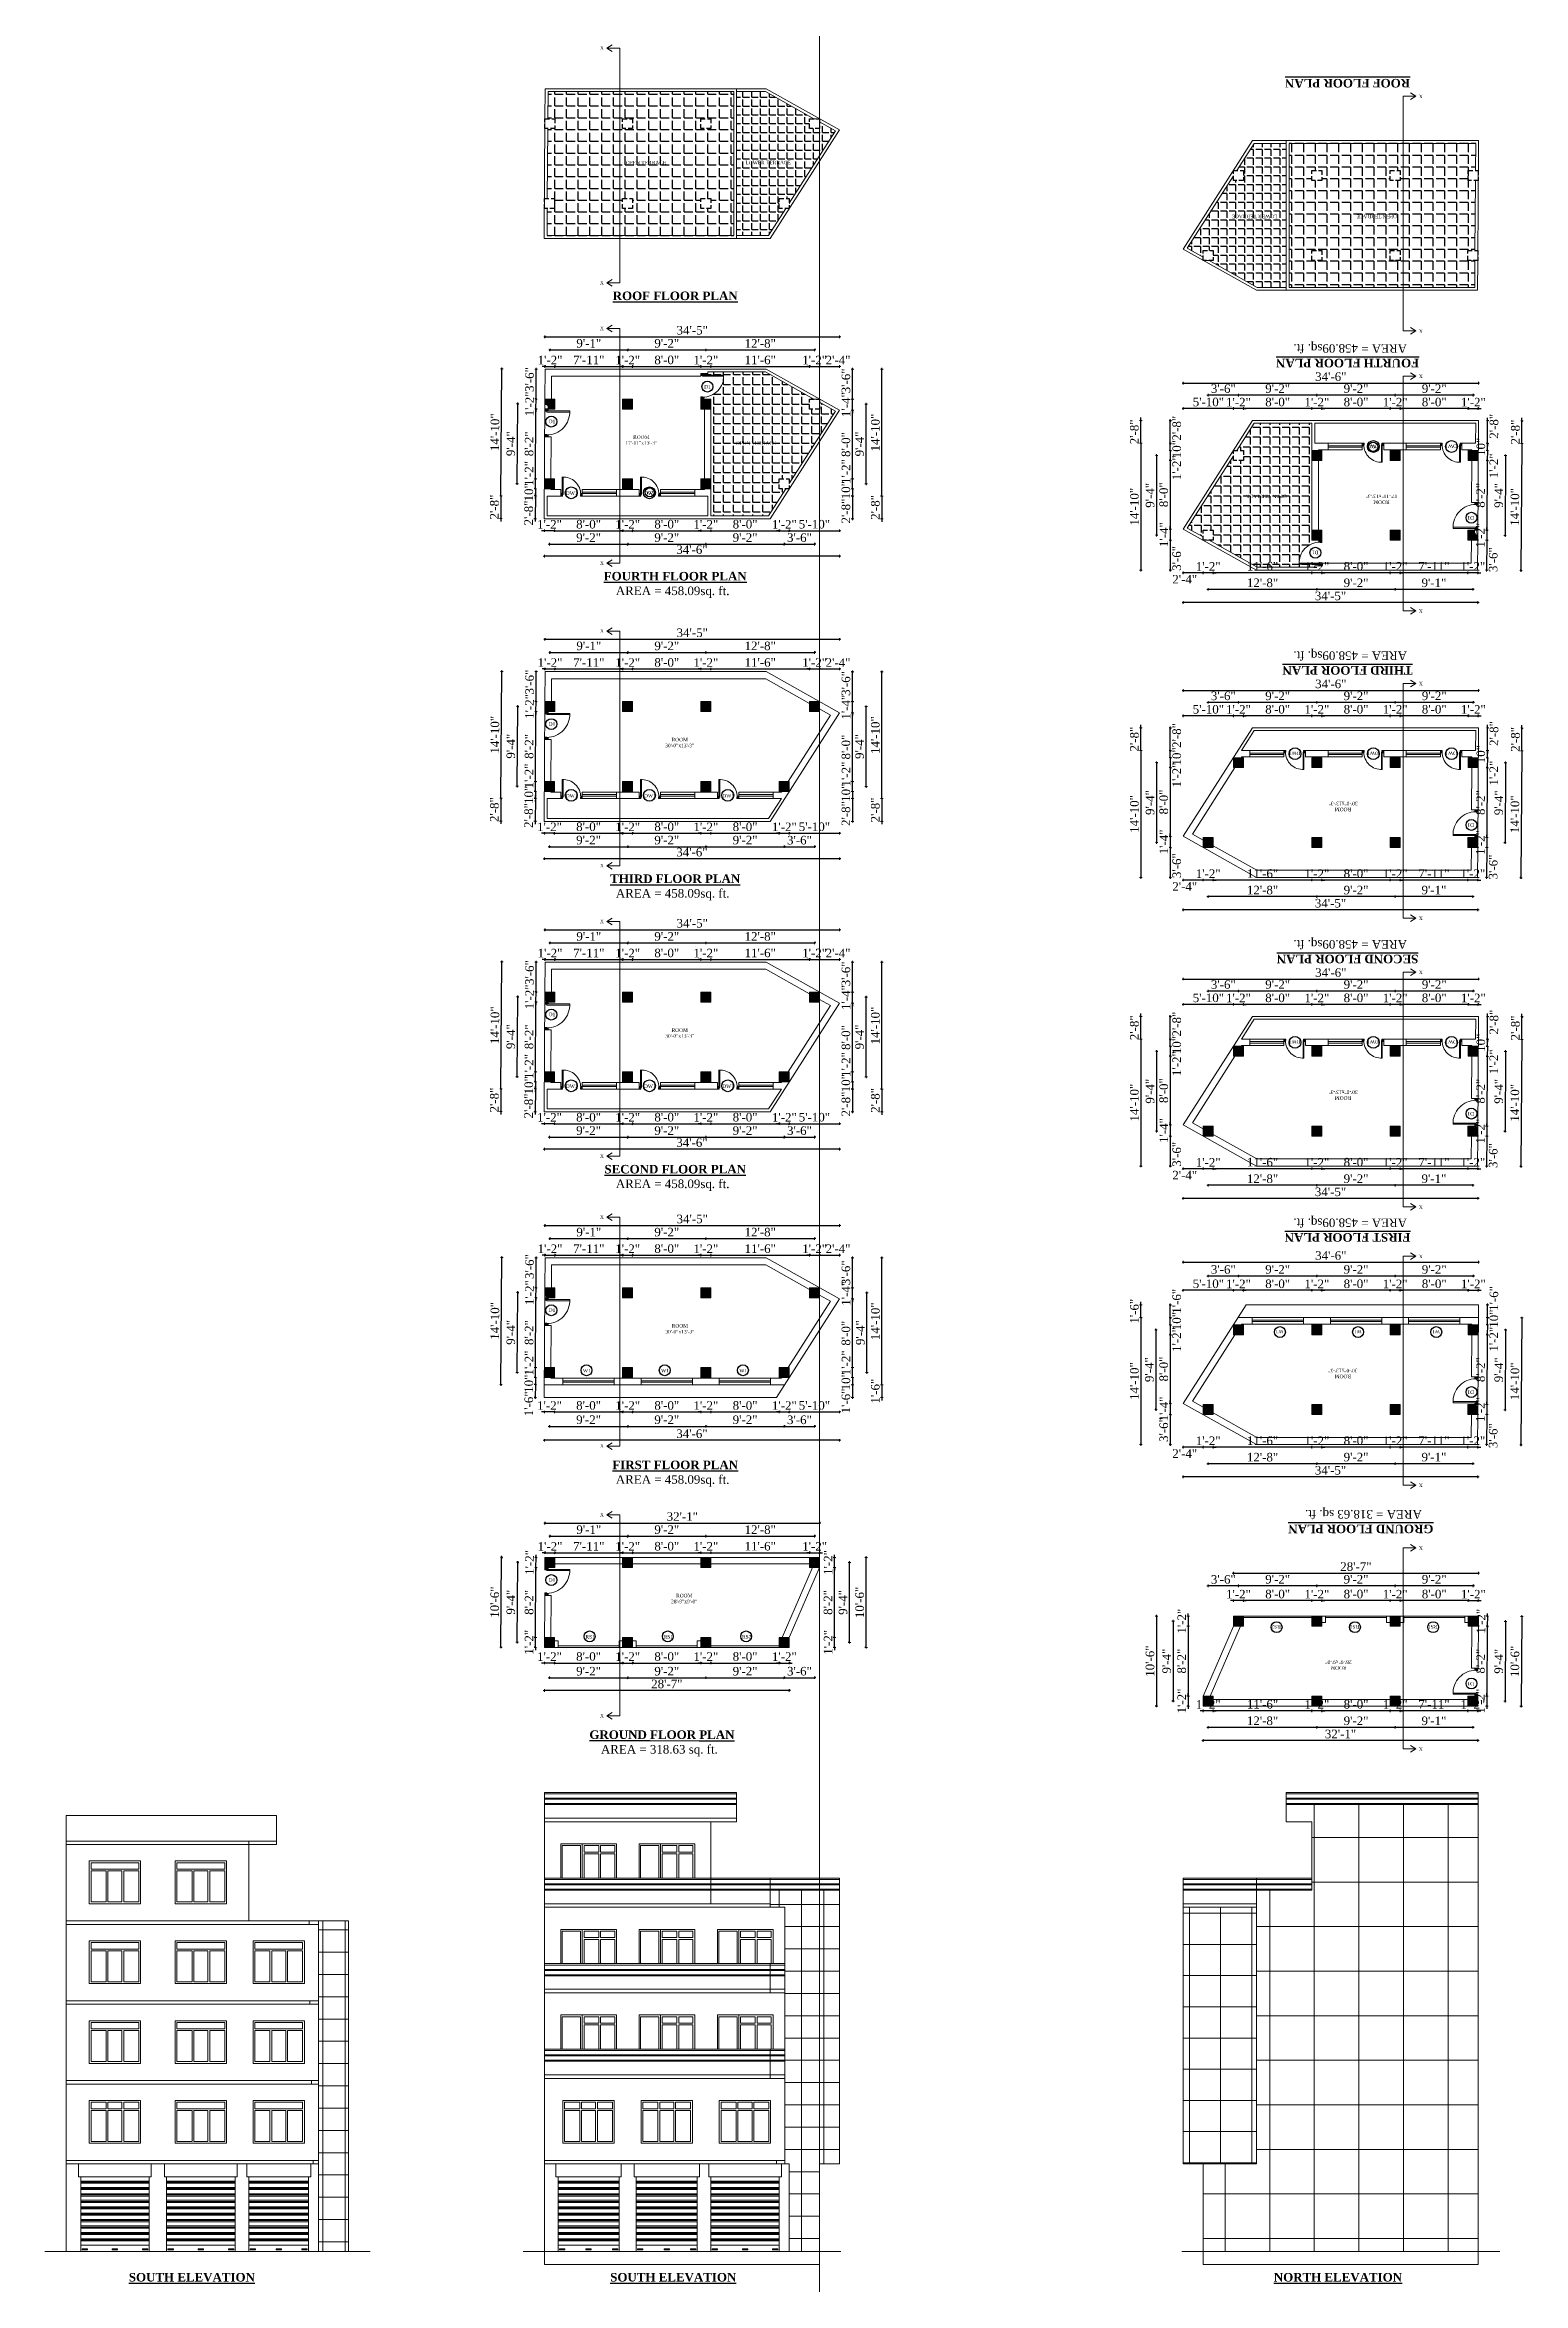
# Model space of a CAD drawing. Header units: inches. Extents: x 4069 to 91030, y -7803 to 12535.
# Drawn here: x 29283 to 31355, y 750 to 3890 of the extents above; entities that cross this region are included whole.
import ezdxf

# ---------------------------------------------------------------- set-up
doc = ezdxf.new("R2010")
doc.units = ezdxf.units.IN
doc.header["$LTSCALE"] = 5
doc.header["$MEASUREMENT"] = 0
doc.linetypes.add('HIDDEN', pattern=[0.375, 0.25, -0.125])
for name, color, linetype, lineweight in [('A-WALL', 7, 'Continuous', 9), ('Dimension', 7, 'Continuous', 18), ('DOOR', 62, 'Continuous', 0)]:
    doc.layers.add(name, color=color, linetype=linetype, lineweight=lineweight)
doc.layers.add('dim line', color=7, linetype='Continuous', lineweight=15, true_color=0xfab2b2)
doc.layers.add('TEXT', color=6, linetype='Continuous')
doc.layers.add('WALL', color=7, linetype='Continuous')
doc.styles.add('ordinary', font='times.ttf')
doc.dimstyles.new('Copy of 96', dxfattribs={"dimtxt": 7, "dimasz": 4, "dimexe": 0.5, "dimexo": 0.5, "dimgap": 3, "dimtad": 1, "dimdec": 1, "dimzin": 11, "dimdsep": 46, "dimlunit": 4, "dimtxsty": 'ordinary', "dimblk": 'OBLIQUE', "dimcen": 0.09, "dimse1": 1, "dimse2": 1, "dimclrt": 6, "dimazin": 0, "dimtfac": 1, "dimtdec": 1, "dimtix": 1, "dimtmove": 2, "dimatfit": 3, "dimldrblk": 'leader', "dimfxl": 0.5, "dimfxlon": 1, "dimtolj": 1, "dimtzin": 0, "dimarcsym": 0})
pattern_1 = [(45, (5670.89868, 152.03615), (-0.08838834765, 0.08838834765), [])]
pattern_2 = [(45, (5670.89868, 530.48116), (-0.08838834765, 0.08838834765), [])]
pattern_3 = [(45, (5670.89868, 945.28743), (-0.08838834765, 0.08838834765), [])]
pattern_4 = [(45, (5670.89868, 1352.72824), (-0.08838834765, 0.08838834765), [])]
pattern_5 = [(45, (5670.89868, 1777.10564), (-0.08838834765, 0.08838834765), [])]
pattern_6 = [(0, (2244.656, 2170.387), (0, 16.5), [12, -4.5]), (90, (2244.656, 2170.387), (-16.5, 1e-15), [12, -4.5])]
pattern_7 = [(225, (55604.94825, 3175.18939), (0.08838834765, -0.08838834765), [])]
pattern_8 = [(225, (55604.94825, 3584.06193), (0.08838834765, -0.08838834765), [])]
pattern_9 = [(225, (55604.94825, 3974.6349), (0.08838834765, -0.08838834765), [])]
pattern_10 = [(225, (55604.94825, 4379.50503), (0.08838834765, -0.08838834765), [])]
pattern_11 = [(225, (55604.94825, 4810.5098), (0.08838834765, -0.08838834765), [])]
pattern_12 = [(180, (59031.191, 5203.117), (-2e-15, -16.5), [12, -4.5]), (270, (59031.191, 5203.117), (16.5, -3e-15), [12, -4.5])]

msp = doc.modelspace()

# ---------------------------------------------------------------- texts
at = {"layer": 'TEXT', "style": 'ordinary'}
for s, p in [('X', (30061.14, 3882.69, -58.17)), ('X', (30061.14, 3553.49, -58.17)), ('X', (30061.14, 3489.41, -58.17)), ('D1', (30207.22, 3407.6, -58.17)), ('X', (30061.14, 3160.21, -58.17)), ('X', (30061.14, 3065.03, -58.17)), ('X', (30061.14, 2735.83, -58.17)), ('X', (30061.14, 2657.59, -58.17)), ('X', (30061.14, 2328.39, -58.17)), ('X', (30061.14, 2242.79, -58.17)), ('X', (30061.14, 1921.79, -58.17)), ('X', (30061.14, 1825.34, -58.17)), ('X', (30061.14, 1543.34, -58.17))]:
    msp.add_text(s, height=5, dxfattribs=at).set_placement(p)
for s, rotation, p in [('X', 180, (31214.71, 3820.01, -58.17)), ('X', 180, (31214.71, 3490.81, -58.17)), ('X', 180, (31214.71, 3427.41, -58.17)), ('D1', 359.51424, (29989.24, 3359.02, -58.17)), ('DW1', 180.00039, (31153.06, 3329.35, -58.17)), ('D2', 180.48576, (31148.75, 3328.57, -58.17)), ('DW1', 180.00039, (31262.68, 3329.35, -58.17)), ('DW1', 0.00039, (30013.17, 3258.26, -58.17)), ('DW1', 0.00039, (30122.79, 3258.26, -58.17)), ('D2', 0.48576, (30127.1, 3259.05, -58.17)), ('D1', 179.51424, (31286.6, 3228.59, -58.17)), ('D1', 180, (31068.63, 3180.02, -58.17)), ('X', 180, (31214.71, 3098.2, -58.17)), ('X', 180, (31214.71, 2996.4, -58.17)), ('D1', 359.51424, (29989.24, 2934.64, -58.17)), ('DW1', 180.00039, (31043.25, 2898.35, -58.17)), ('DW1', 180.00039, (31153.06, 2898.35, -58.17)), ('DW1', 180.00039, (31262.68, 2898.35, -58.17)), ('DW1', 0.00039, (30013.17, 2833.89, -58.17)), ('DW1', 0.00039, (30122.79, 2833.89, -58.17)), ('DW1', 0.00039, (30232.6, 2833.89, -58.17)), ('D1', 179.51424, (31286.6, 2797.59, -58.17)), ('X', 180, (31214.71, 2667.2, -58.17)), ('X', 180, (31214.71, 2591.53, -58.17)), ('D1', 359.51424, (29989.24, 2527.2, -58.17)), ('DW1', 180.00039, (31043.25, 2493.48, -58.17)), ('DW1', 180.00039, (31153.06, 2493.48, -58.17)), ('DW1', 180.00039, (31262.68, 2493.48, -58.17)), ('DW1', 0.00039, (30013.17, 2426.44, -58.17)), ('DW1', 0.00039, (30122.79, 2426.44, -58.17)), ('DW1', 0.00039, (30232.6, 2426.44, -58.17)), ('D1', 179.51424, (31286.6, 2392.72, -58.17)), ('X', 180, (31214.71, 2262.33, -58.17)), ('X', 180, (31214.71, 2192.76, -58.17)), ('D1', 359.51424, (29989.24, 2112.4, -58.17)), ('W1', 180.00039, (31019.36, 2087.07, -58.17)), ('W1', 180.00039, (31128.98, 2087.07, -58.17)), ('W1', 180.00039, (31238.6, 2087.07, -58.17)), ('W1', 0.00039, (30037.24, 2027.47, -58.17)), ('W1', 0.00039, (30146.86, 2027.47, -58.17)), ('W1', 0.00039, (30256.49, 2027.47, -58.17)), ('D1', 179.51424, (31286.6, 2002.15, -58.17)), ('X', 180, (31214.71, 1871.76, -58.17)), ('X', 180, (31214.71, 1783.88, -58.17)), ('D1', 359.51424, (29989.24, 1733.95, -58.17)), ('RS2', 180.00039, (31015.62, 1673.18, -58.17)), ('RS1', 180.00039, (31125.43, 1673.18, -58.17)), ('RS1', 180.00039, (31235.06, 1673.18, -58.17)), ('RS1', 0.00039, (30040.79, 1654.05, -58.17)), ('RS1', 0.00039, (30150.41, 1654.05, -58.17)), ('RS2', 0.00039, (30260.22, 1654.05, -58.17)), ('D1', 179.51424, (31286.6, 1593.27, -58.17)), ('X', 180, (31214.71, 1501.88, -58.17))]:
    msp.add_text(s, height=5, rotation=rotation, dxfattribs=at).set_placement(p)
at = {"layer": 'TEXT', "char_height": 12, "width": 219.8151, "attachment_point": 8, "style": 'ordinary'}
for s, insert, rotation in [('{\\fTimes New Roman|b1|i0|c0|p18;\\LROOF FLOOR PLAN}', (31109.22, 3842.03), 179.99961), ('{\\fTimes New Roman|b1|i0|c0|p18;\\LROOF FLOOR PLAN}', (30166.63, 3531.47), 359.99961), ('AREA = 458.09sq. ft.', (31112.8, 3473.67), 179.99961), ('{\\fTimes New Roman|b1|i0|c0|p18;\\LFOURTH FLOOR PLAN}', (31109.22, 3449.43), 179.99961), ('{\\fTimes New Roman|b1|i0|c0|p18;\\LFOURTH FLOOR PLAN}', (30166.63, 3138.19), 359.99961), ('AREA = 458.09sq. ft.', (30163.05, 3113.95), 359.99961), ('{\\fTimes New Roman|b1|i0|c0|p18;\\LTHIRD FLOOR PLAN}', (31109.22, 3018.42), 179.99961), ('AREA = 458.09sq. ft.', (31112.8, 3042.66), 179.99961), ('{\\fTimes New Roman|b1|i0|c0|p18;\\LTHIRD FLOOR PLAN}', (30166.63, 2713.81), 359.99961), ('AREA = 458.09sq. ft.', (30163.05, 2689.57), 359.99961), ('AREA = 458.09sq. ft.', (31112.8, 2637.79), 179.99961), ('{\\fTimes New Roman|b1|i0|c0|p18;\\LSECOND FLOOR PLAN}', (31109.22, 2613.55), 179.99961), ('{\\fTimes New Roman|b1|i0|c0|p18;\\LSECOND FLOOR PLAN}', (30166.63, 2306.37), 359.99961), ('AREA = 458.09sq. ft.', (30163.05, 2282.13), 359.99961), ('AREA = 458.09sq. ft.', (31112.8, 2247.22), 179.99961), ('{\\fTimes New Roman|b1|i0|c0|p18;\\LFIRST FLOOR PLAN}', (31109.22, 2222.98), 179.99961), ('{\\fTimes New Roman|b1|i0|c0|p18;\\LFIRST FLOOR PLAN}', (30166.63, 1891.56), 359.99961), ('AREA = 458.09sq. ft.', (30163.05, 1867.32), 359.99961), ('AREA = 318.63 sq. ft.', (31131.41, 1838.35), 179.99961), ('{\\fTimes New Roman|b1|i0|c0|p18;\\LGROUND FLOOR PLAN}', (31127.83, 1814.11), 179.99961), ('{\\fTimes New Roman|b1|i0|c0|p18;\\LGROUND FLOOR PLAN}', (30148.02, 1513.12), 359.99961), ('AREA = 318.63 sq. ft.', (30144.43, 1488.88), 359.99961), ('{\\fTimes New Roman|b1|i0|c0|p18;\\LSOUTH ELEVATION}', (29489.05, 751.95, -58.17), 359.99961), ('{\\fTimes New Roman|b1|i0|c0|p18;\\LSOUTH ELEVATION}', (30163.91, 751.95, -58.17), 359.99961), ('{\\fTimes New Roman|b1|i0|c0|p18;\\LNORTH ELEVATION}', (31095.72, 751.95, -58.17), 359.99961)]:
    msp.add_mtext(s, dxfattribs=dict(at, insert=insert, rotation=rotation))
at = {"layer": 'TEXT', "char_height": 5, "attachment_point": 8, "style": 'ordinary'}
for s, insert, rotation in [('OPEN TERRACE', (30125.65, 3721.89), 359.99961), ('LOWER TERRACE', (30296.93, 3721.89), 359.99961), ('LOWER TERRACE', (30978.92, 3651.62), 179.99961), ('OPEN TERRACE', (31150.2, 3651.62), 179.99961), ('ROOM\\P17\'-11"x13\'-3"', (30119.07, 3328.61), 359.99961), ('OPEN TERRACE', (30280.1, 3328.61), 359.99961), ('OPEN TERRACE', (30995.74, 3259.01), 179.99961), ('ROOM\\P17\'-11"x13\'-3"', (31156.77, 3259.01), 179.99961), ('ROOM\\P30\'-0"x13\'-3"', (30172.97, 2904.23), 359.99961), ('ROOM\\P30\'-0"x13\'-3"', (31102.88, 2828), 179.99961), ('ROOM\\P30\'-0"x13\'-3"', (30172.97, 2496.79), 359.99961), ('ROOM\\P30\'-0"x13\'-3"', (31102.88, 2423.13), 179.99961), ('ROOM\\P30\'-0"x13\'-3"', (30173.2, 2081.98), 359.99961), ('ROOM\\P30\'-0"x13\'-3"', (31102.65, 2032.56), 179.99961), ('ROOM\\P28\'-9"x9\'-0"', (30179.35, 1703.54), 359.99961), ('ROOM\\P28\'-9"x9\'-0"', (31096.49, 1623.69), 179.99961)]:
    msp.add_mtext_dynamic_manual_height_columns(s, width=101.5687, gutter_width=1720.72, heights=[0], dxfattribs=dict(at, insert=insert, rotation=rotation))

# ---------------------------------------------------------------- blocks, each defined once
blk = doc.blocks.new('A$C27B36B59')
at = {"layer": 'DOOR'}
for p, q in [((0, 4), (0, 0)), ((2.5, 4), (0, 4)), ((0, 0), (3, 0)), ((2.5, 2.5), (2.5, 4)), ((3, 2.5), (2.5, 2.5)), ((3, 0), (3, 2.5))]:
    blk.add_line(p, q, dxfattribs=at)
for centre, radius, start, end in [((-1.4, -0.5), 4.75, 22.1411, 72.838), ((1.3, 2.1), 1.64, 45.138, 144.8948), ((2.2, 0.3), 2.49, 83.3149, 152.658), ((0.1, 0.4), 2.05, 349.4875, 93.6805), ((2, -0.5), 2.01, 58.7447, 166.495), ((-0.1, 0.3), 1.13, 343.542, 86.947), ((2.1, -0.4), 1.17, 38.2816, 160.1519)]:
    blk.add_arc(centre, radius, start, end, dxfattribs=at)
blk = doc.blocks.new('D2')
at = {"layer": 'DOOR'}
for p, q in [((74474, 24047.6), (74474, 24018.1)), ((74474, 24047.6), (74475.5, 24047.6)), ((74475.5, 24047.6), (74475.5, 24018.1))]:
    blk.add_line(p, q, dxfattribs=at)
blk.add_arc((74474, 24047.6), 29.5, 180, 272.9146, dxfattribs=at)
at = {"layer": 'DOOR', "xscale": -1, "rotation": 180}
blk.add_blockref('A$C27B36B59', (74442, 24050.1), dxfattribs=at)
at = {"layer": 'DOOR', "rotation": 180}
blk.add_blockref('A$C27B36B59', (74478, 24050.1), dxfattribs=at)
blk = doc.blocks.new('oblique')
at = {"color": 0, "lineweight": -2}
blk.add_line((0.25, 0.25), (-0.25, -0.25), dxfattribs=at)
at = {"layer": 'dim line', "lineweight": 9}
for p, q in [((-0.4375, 0), (0.4375, 0)), ((0, 0.4375), (0, -0.4375))]:
    blk.add_line(p, q, dxfattribs=at)
blk = doc.blocks.new('*D609')
at = {"layer": 'A-WALL', "color": 0, "lineweight": -2, "ltscale": 50, "transparency": 16777216}
for p, q in [((29983.4, 1619.8), (29979.4, 1619.8)), ((29997.4, 1619.8), (29983.4, 1619.8)), ((29997.4, 1619.8), (30001.4, 1619.8))]:
    blk.add_line(p, q, dxfattribs=at)
at = {"layer": 'Defpoints', "color": 0, "ltscale": 50, "transparency": 16777216}
for p in [(29983.4, 1641.8, -58.2), (29997.4, 1641.8, -58.2), (29983.4, 1619.8)]:
    blk.add_point(p, dxfattribs=at)
at = {"layer": 'A-WALL', "color": 0, "lineweight": -2, "ltscale": 50, "transparency": 16777216, "xscale": 4, "yscale": 4, "zscale": 4}
blk.add_blockref('oblique', (29983.4, 1619.8), dxfattribs=at)
at = {"layer": 'A-WALL', "color": 0, "lineweight": -2, "ltscale": 50, "transparency": 16777216, "xscale": 4, "yscale": 4, "zscale": 4, "rotation": 180}
blk.add_blockref('oblique', (29997.4, 1619.8), dxfattribs=at)
at = {"layer": 'A-WALL', "color": 6, "ltscale": 50, "transparency": 16777216, "insert": (29990.4, 1628.8), "char_height": 12, "attachment_point": 5, "style": 'ordinary'}
blk.add_mtext('\\A1;1\'-2"', dxfattribs=at)
blk = doc.blocks.new('_OBLIQUE')
at = {"color": 0, "linetype": 'ByBlock'}
blk.add_line((-0.5, -0.5), (0.5, 0.5), dxfattribs=at)
blk = doc.blocks.new('leader')
at = {"layer": 'Dimension'}
for p, q in [((-4.42, 0), (4.42, 0)), ((0, -4.33), (0, 4.33))]:
    blk.add_line(p, q, dxfattribs=at)
blk = doc.blocks.new('*D580')
at = {"layer": 'A-WALL', "color": 0, "lineweight": -2, "ltscale": 5, "transparency": 16777216}
blk.add_line((29997.4, 1619.8), (30093, 1619.8), dxfattribs=at)
at = {"layer": 'Defpoints', "color": 0, "ltscale": 5, "transparency": 16777216}
for p in [(29997.4, 1641.8, -58.2), (30093, 1641.8, -58.2), (30093, 1619.8)]:
    blk.add_point(p, dxfattribs=at)
at = {"layer": 'A-WALL', "color": 0, "lineweight": -2, "ltscale": 5, "transparency": 16777216, "xscale": 4, "yscale": 4, "zscale": 4, "rotation": 180}
blk.add_blockref('oblique', (29997.4, 1619.8), dxfattribs=at)
at = {"layer": 'A-WALL', "color": 0, "lineweight": -2, "ltscale": 5, "transparency": 16777216, "xscale": 4, "yscale": 4, "zscale": 4}
blk.add_blockref('oblique', (30093, 1619.8), dxfattribs=at)
at = {"layer": 'A-WALL', "color": 6, "ltscale": 5, "transparency": 16777216, "insert": (30045.2, 1628.9), "char_height": 12, "attachment_point": 5, "style": 'ordinary'}
blk.add_mtext('\\A1;8\'-0"', dxfattribs=at)
blk = doc.blocks.new('*D581')
at = {"layer": 'A-WALL', "color": 0, "lineweight": -2, "ltscale": 5, "transparency": 16777216}
for p, q in [((30093, 1619.8), (30089, 1619.8)), ((30093, 1619.8), (30107, 1619.8)), ((30107, 1619.8), (30111, 1619.8))]:
    blk.add_line(p, q, dxfattribs=at)
at = {"layer": 'Defpoints', "color": 0, "ltscale": 5, "transparency": 16777216}
for p in [(30093, 1641.8, -58.2), (30107, 1641.8, -58.2), (30107, 1619.8)]:
    blk.add_point(p, dxfattribs=at)
at = {"layer": 'A-WALL', "color": 0, "lineweight": -2, "ltscale": 5, "transparency": 16777216, "xscale": 4, "yscale": 4, "zscale": 4}
blk.add_blockref('oblique', (30093, 1619.8), dxfattribs=at)
at = {"layer": 'A-WALL', "color": 0, "lineweight": -2, "ltscale": 5, "transparency": 16777216, "xscale": 4, "yscale": 4, "zscale": 4, "rotation": 180}
blk.add_blockref('oblique', (30107, 1619.8), dxfattribs=at)
at = {"layer": 'A-WALL', "color": 6, "ltscale": 5, "transparency": 16777216, "insert": (30100, 1628.8), "char_height": 12, "attachment_point": 5, "style": 'ordinary'}
blk.add_mtext('\\A1;1\'-2"', dxfattribs=at)
blk = doc.blocks.new('*D582')
at = {"layer": 'A-WALL', "color": 0, "lineweight": -2, "ltscale": 5, "transparency": 16777216}
blk.add_line((30107, 1619.8), (30202.6, 1619.8), dxfattribs=at)
at = {"layer": 'Defpoints', "color": 0, "ltscale": 5, "transparency": 16777216}
for p in [(30107, 1641.8, -58.2), (30202.6, 1641.8, -58.2), (30202.6, 1619.8)]:
    blk.add_point(p, dxfattribs=at)
at = {"layer": 'A-WALL', "color": 0, "lineweight": -2, "ltscale": 5, "transparency": 16777216, "xscale": 4, "yscale": 4, "zscale": 4, "rotation": 180}
blk.add_blockref('oblique', (30107, 1619.8), dxfattribs=at)
at = {"layer": 'A-WALL', "color": 0, "lineweight": -2, "ltscale": 5, "transparency": 16777216, "xscale": 4, "yscale": 4, "zscale": 4}
blk.add_blockref('oblique', (30202.6, 1619.8), dxfattribs=at)
at = {"layer": 'A-WALL', "color": 6, "ltscale": 5, "transparency": 16777216, "insert": (30154.8, 1628.9), "char_height": 12, "attachment_point": 5, "style": 'ordinary'}
blk.add_mtext('\\A1;8\'-0"', dxfattribs=at)
blk = doc.blocks.new('*D583')
at = {"layer": 'A-WALL', "color": 0, "lineweight": -2, "ltscale": 5, "transparency": 16777216}
for p, q in [((30202.6, 1619.8), (30198.6, 1619.8)), ((30202.6, 1619.8), (30216.6, 1619.8)), ((30216.6, 1619.8), (30220.6, 1619.8))]:
    blk.add_line(p, q, dxfattribs=at)
at = {"layer": 'Defpoints', "color": 0, "ltscale": 5, "transparency": 16777216}
for p in [(30202.6, 1641.8, -58.2), (30216.6, 1641.8, -58.2), (30216.6, 1619.8)]:
    blk.add_point(p, dxfattribs=at)
at = {"layer": 'A-WALL', "color": 0, "lineweight": -2, "ltscale": 5, "transparency": 16777216, "xscale": 4, "yscale": 4, "zscale": 4}
blk.add_blockref('oblique', (30202.6, 1619.8), dxfattribs=at)
at = {"layer": 'A-WALL', "color": 0, "lineweight": -2, "ltscale": 5, "transparency": 16777216, "xscale": 4, "yscale": 4, "zscale": 4, "rotation": 180}
blk.add_blockref('oblique', (30216.6, 1619.8), dxfattribs=at)
at = {"layer": 'A-WALL', "color": 6, "ltscale": 5, "transparency": 16777216, "insert": (30209.6, 1628.8), "char_height": 12, "attachment_point": 5, "style": 'ordinary'}
blk.add_mtext('\\A1;1\'-2"', dxfattribs=at)
blk = doc.blocks.new('*D589')
at = {"layer": 'A-WALL', "color": 0, "lineweight": -2, "ltscale": 5, "transparency": 16777216}
blk.add_line((30216.6, 1619.8), (30312.6, 1619.8), dxfattribs=at)
at = {"layer": 'Defpoints', "color": 0, "ltscale": 5, "transparency": 16777216}
for p in [(30216.6, 1641.8, -58.2), (30312.6, 1641.8), (30312.6, 1619.8)]:
    blk.add_point(p, dxfattribs=at)
at = {"layer": 'A-WALL', "color": 0, "lineweight": -2, "ltscale": 5, "transparency": 16777216, "xscale": 4, "yscale": 4, "zscale": 4, "rotation": 180}
blk.add_blockref('oblique', (30216.6, 1619.8), dxfattribs=at)
at = {"layer": 'A-WALL', "color": 0, "lineweight": -2, "ltscale": 5, "transparency": 16777216, "xscale": 4, "yscale": 4, "zscale": 4}
blk.add_blockref('oblique', (30312.6, 1619.8), dxfattribs=at)
at = {"layer": 'A-WALL', "color": 6, "ltscale": 5, "transparency": 16777216, "insert": (30264.6, 1628.9), "char_height": 12, "attachment_point": 5, "style": 'ordinary'}
blk.add_mtext('\\A1;8\'-0"', dxfattribs=at)
blk = doc.blocks.new('*D590')
at = {"layer": 'A-WALL', "color": 0, "lineweight": -2, "ltscale": 5, "transparency": 16777216}
for p, q in [((30312.6, 1619.8), (30308.6, 1619.8)), ((30312.6, 1619.8), (30326.6, 1619.8)), ((30326.6, 1619.8), (30330.6, 1619.8))]:
    blk.add_line(p, q, dxfattribs=at)
at = {"layer": 'Defpoints', "color": 0, "ltscale": 5, "transparency": 16777216}
for p in [(30312.6, 1641.8), (30326.6, 1641.8, -58.2), (30326.6, 1619.8)]:
    blk.add_point(p, dxfattribs=at)
at = {"layer": 'A-WALL', "color": 0, "lineweight": -2, "ltscale": 5, "transparency": 16777216, "xscale": 4, "yscale": 4, "zscale": 4}
blk.add_blockref('oblique', (30312.6, 1619.8), dxfattribs=at)
at = {"layer": 'A-WALL', "color": 0, "lineweight": -2, "ltscale": 5, "transparency": 16777216, "xscale": 4, "yscale": 4, "zscale": 4, "rotation": 180}
blk.add_blockref('oblique', (30326.6, 1619.8), dxfattribs=at)
at = {"layer": 'A-WALL', "color": 6, "ltscale": 5, "transparency": 16777216, "insert": (30319.6, 1628.8), "char_height": 12, "attachment_point": 5, "style": 'ordinary'}
blk.add_mtext('\\A1;1\'-2"', dxfattribs=at)
blk = doc.blocks.new('*D492')
at = {"layer": 'A-WALL', "color": 0, "lineweight": -2, "ltscale": 5, "transparency": 16777216}
blk.add_line((29990.4, 1599.2), (30100, 1599.2), dxfattribs=at)
at = {"layer": 'Defpoints', "color": 0, "ltscale": 5, "transparency": 16777216}
for p in [(29990.4, 1648.8, -58.2), (30100, 1648.8, -58.2), (30100, 1599.2)]:
    blk.add_point(p, dxfattribs=at)
at = {"layer": 'A-WALL', "color": 0, "lineweight": -2, "ltscale": 5, "transparency": 16777216, "xscale": 4, "yscale": 4, "zscale": 4, "rotation": 180}
blk.add_blockref('oblique', (29990.4, 1599.2), dxfattribs=at)
at = {"layer": 'A-WALL', "color": 0, "lineweight": -2, "ltscale": 5, "transparency": 16777216, "xscale": 4, "yscale": 4, "zscale": 4}
blk.add_blockref('oblique', (30100, 1599.2), dxfattribs=at)
at = {"layer": 'A-WALL', "color": 6, "ltscale": 5, "transparency": 16777216, "insert": (30045.2, 1608.3), "char_height": 12, "attachment_point": 5, "style": 'ordinary'}
blk.add_mtext('\\A1;9\'-2"', dxfattribs=at)
blk = doc.blocks.new('*D591')
at = {"layer": 'A-WALL', "color": 0, "lineweight": -2, "ltscale": 5, "transparency": 16777216}
blk.add_line((30100, 1599.2), (30209.6, 1599.2), dxfattribs=at)
at = {"layer": 'Defpoints', "color": 0, "ltscale": 5, "transparency": 16777216}
for p in [(30100, 1648.8, -58.2), (30209.6, 1648.8, -58.2), (30209.6, 1599.2)]:
    blk.add_point(p, dxfattribs=at)
at = {"layer": 'A-WALL', "color": 0, "lineweight": -2, "ltscale": 5, "transparency": 16777216, "xscale": 4, "yscale": 4, "zscale": 4, "rotation": 180}
blk.add_blockref('oblique', (30100, 1599.2), dxfattribs=at)
at = {"layer": 'A-WALL', "color": 0, "lineweight": -2, "ltscale": 5, "transparency": 16777216, "xscale": 4, "yscale": 4, "zscale": 4}
blk.add_blockref('oblique', (30209.6, 1599.2), dxfattribs=at)
at = {"layer": 'A-WALL', "color": 6, "ltscale": 5, "transparency": 16777216, "insert": (30154.8, 1608.3), "char_height": 12, "attachment_point": 5, "style": 'ordinary'}
blk.add_mtext('\\A1;9\'-2"', dxfattribs=at)
blk = doc.blocks.new('*D592')
at = {"layer": 'A-WALL', "color": 0, "lineweight": -2, "ltscale": 5, "transparency": 16777216}
blk.add_line((30209.6, 1599.2), (30319.6, 1599.2), dxfattribs=at)
at = {"layer": 'Defpoints', "color": 0, "ltscale": 5, "transparency": 16777216}
for p in [(30209.6, 1648.8, -58.2), (30319.6, 1648.8, -58.2), (30319.6, 1599.2)]:
    blk.add_point(p, dxfattribs=at)
at = {"layer": 'A-WALL', "color": 0, "lineweight": -2, "ltscale": 5, "transparency": 16777216, "xscale": 4, "yscale": 4, "zscale": 4, "rotation": 180}
blk.add_blockref('oblique', (30209.6, 1599.2), dxfattribs=at)
at = {"layer": 'A-WALL', "color": 0, "lineweight": -2, "ltscale": 5, "transparency": 16777216, "xscale": 4, "yscale": 4, "zscale": 4}
blk.add_blockref('oblique', (30319.6, 1599.2), dxfattribs=at)
at = {"layer": 'A-WALL', "color": 6, "ltscale": 5, "transparency": 16777216, "insert": (30264.6, 1608.3), "char_height": 12, "attachment_point": 5, "style": 'ordinary'}
blk.add_mtext('\\A1;9\'-2"', dxfattribs=at)
blk = doc.blocks.new('*D593')
at = {"layer": 'A-WALL', "color": 0, "lineweight": -2, "ltscale": 5, "transparency": 16777216}
blk.add_line((30326.6, 1581.3), (29983.3, 1581.3), dxfattribs=at)
at = {"layer": 'Defpoints', "color": 0, "ltscale": 5, "transparency": 16777216}
for p in [(29983.3, 1641.8, -58.2), (30326.6, 1641.8, -58.2), (29983.3, 1581.3)]:
    blk.add_point(p, dxfattribs=at)
at = {"layer": 'A-WALL', "color": 0, "lineweight": -2, "ltscale": 5, "transparency": 16777216, "xscale": 4, "yscale": 4, "zscale": 4, "rotation": 180}
blk.add_blockref('oblique', (29983.3, 1581.3), dxfattribs=at)
at = {"layer": 'A-WALL', "color": 0, "lineweight": -2, "ltscale": 5, "transparency": 16777216, "xscale": 4, "yscale": 4, "zscale": 4}
blk.add_blockref('oblique', (30326.6, 1581.3), dxfattribs=at)
at = {"layer": 'A-WALL', "color": 6, "ltscale": 5, "transparency": 16777216, "insert": (30154.9, 1590.4), "char_height": 12, "attachment_point": 5, "style": 'ordinary'}
blk.add_mtext('\\A1;28\'-7"', dxfattribs=at)
blk = doc.blocks.new('*D594')
at = {"layer": 'A-WALL', "color": 0, "lineweight": -2, "ltscale": 50, "transparency": 16777216}
for p, q in [((29984.1, 1774.5), (29980.1, 1774.5)), ((29984.1, 1774.5), (29998.1, 1774.5)), ((29998.1, 1774.5), (30002.1, 1774.5))]:
    blk.add_line(p, q, dxfattribs=at)
at = {"layer": 'Defpoints', "color": 0, "ltscale": 50, "transparency": 16777216}
for p in [(29984.1, 1767.8, -58.2), (29998.1, 1774.5), (29998.1, 1767.8, -58.2)]:
    blk.add_point(p, dxfattribs=at)
at = {"layer": 'A-WALL', "color": 0, "lineweight": -2, "ltscale": 50, "transparency": 16777216, "xscale": 4, "yscale": 4, "zscale": 4}
blk.add_blockref('oblique', (29984.1, 1774.5), dxfattribs=at)
at = {"layer": 'A-WALL', "color": 0, "lineweight": -2, "ltscale": 50, "transparency": 16777216, "xscale": 4, "yscale": 4, "zscale": 4, "rotation": 180}
blk.add_blockref('oblique', (29998.1, 1774.5), dxfattribs=at)
at = {"layer": 'A-WALL', "color": 6, "ltscale": 50, "transparency": 16777216, "insert": (29991.1, 1783.5), "char_height": 12, "attachment_point": 5, "style": 'ordinary'}
blk.add_mtext('\\A1;1\'-2"', dxfattribs=at)
blk = doc.blocks.new('*D595')
at = {"layer": 'A-WALL', "color": 0, "lineweight": -2, "ltscale": 5, "transparency": 16777216}
blk.add_line((29998.1, 1774.5), (30093, 1774.5), dxfattribs=at)
at = {"layer": 'Defpoints', "color": 0, "ltscale": 5, "transparency": 16777216}
for p in [(29998.1, 1767.8, -58.2), (30093, 1774.5), (30093, 1767.8, -58.2)]:
    blk.add_point(p, dxfattribs=at)
at = {"layer": 'A-WALL', "color": 0, "lineweight": -2, "ltscale": 5, "transparency": 16777216, "xscale": 4, "yscale": 4, "zscale": 4, "rotation": 180}
blk.add_blockref('oblique', (29998.1, 1774.5), dxfattribs=at)
at = {"layer": 'A-WALL', "color": 0, "lineweight": -2, "ltscale": 5, "transparency": 16777216, "xscale": 4, "yscale": 4, "zscale": 4}
blk.add_blockref('oblique', (30093, 1774.5), dxfattribs=at)
at = {"layer": 'A-WALL', "color": 6, "ltscale": 5, "transparency": 16777216, "insert": (30045.5, 1783.6), "char_height": 12, "attachment_point": 5, "style": 'ordinary'}
blk.add_mtext('\\A1;7\'-11"', dxfattribs=at)
blk = doc.blocks.new('*D596')
at = {"layer": 'A-WALL', "color": 0, "lineweight": -2, "ltscale": 5, "transparency": 16777216}
for p, q in [((30093, 1774.5), (30089, 1774.5)), ((30093, 1774.5), (30107, 1774.5)), ((30107, 1774.5), (30111, 1774.5))]:
    blk.add_line(p, q, dxfattribs=at)
at = {"layer": 'Defpoints', "color": 0, "ltscale": 5, "transparency": 16777216}
for p in [(30093, 1767.8, -58.2), (30107, 1774.5), (30107, 1767.8, -58.2)]:
    blk.add_point(p, dxfattribs=at)
at = {"layer": 'A-WALL', "color": 0, "lineweight": -2, "ltscale": 5, "transparency": 16777216, "xscale": 4, "yscale": 4, "zscale": 4}
blk.add_blockref('oblique', (30093, 1774.5), dxfattribs=at)
at = {"layer": 'A-WALL', "color": 0, "lineweight": -2, "ltscale": 5, "transparency": 16777216, "xscale": 4, "yscale": 4, "zscale": 4, "rotation": 180}
blk.add_blockref('oblique', (30107, 1774.5), dxfattribs=at)
at = {"layer": 'A-WALL', "color": 6, "ltscale": 5, "transparency": 16777216, "insert": (30100, 1783.5), "char_height": 12, "attachment_point": 5, "style": 'ordinary'}
blk.add_mtext('\\A1;1\'-2"', dxfattribs=at)
blk = doc.blocks.new('*D597')
at = {"layer": 'A-WALL', "color": 0, "lineweight": -2, "ltscale": 5, "transparency": 16777216}
blk.add_line((30107, 1774.5), (30202.6, 1774.5), dxfattribs=at)
at = {"layer": 'Defpoints', "color": 0, "ltscale": 5, "transparency": 16777216}
for p in [(30107, 1767.8, -58.2), (30202.6, 1774.5), (30202.6, 1767.8, -58.2)]:
    blk.add_point(p, dxfattribs=at)
at = {"layer": 'A-WALL', "color": 0, "lineweight": -2, "ltscale": 5, "transparency": 16777216, "xscale": 4, "yscale": 4, "zscale": 4, "rotation": 180}
blk.add_blockref('oblique', (30107, 1774.5), dxfattribs=at)
at = {"layer": 'A-WALL', "color": 0, "lineweight": -2, "ltscale": 5, "transparency": 16777216, "xscale": 4, "yscale": 4, "zscale": 4}
blk.add_blockref('oblique', (30202.6, 1774.5), dxfattribs=at)
at = {"layer": 'A-WALL', "color": 6, "ltscale": 5, "transparency": 16777216, "insert": (30154.8, 1783.6), "char_height": 12, "attachment_point": 5, "style": 'ordinary'}
blk.add_mtext('\\A1;8\'-0"', dxfattribs=at)
blk = doc.blocks.new('*D598')
at = {"layer": 'A-WALL', "color": 0, "lineweight": -2, "ltscale": 5, "transparency": 16777216}
for p, q in [((30202.6, 1774.5), (30198.6, 1774.5)), ((30202.6, 1774.5), (30216.6, 1774.5)), ((30216.6, 1774.5), (30220.6, 1774.5))]:
    blk.add_line(p, q, dxfattribs=at)
at = {"layer": 'Defpoints', "color": 0, "ltscale": 5, "transparency": 16777216}
for p in [(30202.6, 1767.8, -58.2), (30216.6, 1774.5), (30216.6, 1767.8, -58.2)]:
    blk.add_point(p, dxfattribs=at)
at = {"layer": 'A-WALL', "color": 0, "lineweight": -2, "ltscale": 5, "transparency": 16777216, "xscale": 4, "yscale": 4, "zscale": 4}
blk.add_blockref('oblique', (30202.6, 1774.5), dxfattribs=at)
at = {"layer": 'A-WALL', "color": 0, "lineweight": -2, "ltscale": 5, "transparency": 16777216, "xscale": 4, "yscale": 4, "zscale": 4, "rotation": 180}
blk.add_blockref('oblique', (30216.6, 1774.5), dxfattribs=at)
at = {"layer": 'A-WALL', "color": 6, "ltscale": 5, "transparency": 16777216, "insert": (30209.6, 1783.5), "char_height": 12, "attachment_point": 5, "style": 'ordinary'}
blk.add_mtext('\\A1;1\'-2"', dxfattribs=at)
blk = doc.blocks.new('*D584')
at = {"layer": 'A-WALL', "color": 0, "lineweight": -2, "ltscale": 5, "transparency": 16777216}
blk.add_line((30216.6, 1774.5), (30355.1, 1774.5), dxfattribs=at)
at = {"layer": 'Defpoints', "color": 0, "ltscale": 5, "transparency": 16777216}
for p in [(30216.6, 1767.8, -58.2), (30355.1, 1774.5), (30355.1, 1767.8, -58.2)]:
    blk.add_point(p, dxfattribs=at)
at = {"layer": 'A-WALL', "color": 0, "lineweight": -2, "ltscale": 5, "transparency": 16777216, "xscale": 4, "yscale": 4, "zscale": 4, "rotation": 180}
blk.add_blockref('oblique', (30216.6, 1774.5), dxfattribs=at)
at = {"layer": 'A-WALL', "color": 0, "lineweight": -2, "ltscale": 5, "transparency": 16777216, "xscale": 4, "yscale": 4, "zscale": 4}
blk.add_blockref('oblique', (30355.1, 1774.5), dxfattribs=at)
at = {"layer": 'A-WALL', "color": 6, "ltscale": 5, "transparency": 16777216, "insert": (30285.8, 1783.6), "char_height": 12, "attachment_point": 5, "style": 'ordinary'}
blk.add_mtext('\\A1;11\'-6"', dxfattribs=at)
blk = doc.blocks.new('*D585')
at = {"layer": 'A-WALL', "color": 0, "lineweight": -2, "ltscale": 5, "transparency": 16777216}
for p, q in [((30355.1, 1774.5), (30351.1, 1774.5)), ((30355.1, 1774.5), (30369.1, 1774.5)), ((30369.1, 1774.5), (30373.1, 1774.5))]:
    blk.add_line(p, q, dxfattribs=at)
at = {"layer": 'Defpoints', "color": 0, "ltscale": 5, "transparency": 16777216}
for p in [(30355.1, 1767.8, -58.2), (30369.1, 1774.5), (30369.1, 1767.8, -58.2)]:
    blk.add_point(p, dxfattribs=at)
at = {"layer": 'A-WALL', "color": 0, "lineweight": -2, "ltscale": 5, "transparency": 16777216, "xscale": 4, "yscale": 4, "zscale": 4}
blk.add_blockref('oblique', (30355.1, 1774.5), dxfattribs=at)
at = {"layer": 'A-WALL', "color": 0, "lineweight": -2, "ltscale": 5, "transparency": 16777216, "xscale": 4, "yscale": 4, "zscale": 4, "rotation": 180}
blk.add_blockref('oblique', (30369.1, 1774.5), dxfattribs=at)
at = {"layer": 'A-WALL', "color": 6, "ltscale": 5, "transparency": 16777216, "insert": (30362.1, 1783.5), "char_height": 12, "attachment_point": 5, "style": 'ordinary'}
blk.add_mtext('\\A1;1\'-2"', dxfattribs=at)
blk = doc.blocks.new('*D491')
at = {"layer": 'A-WALL', "color": 0, "lineweight": -2, "ltscale": 5, "transparency": 16777216}
blk.add_line((29991.1, 1797.7), (30100, 1797.7), dxfattribs=at)
at = {"layer": 'Defpoints', "color": 0, "ltscale": 5, "transparency": 16777216}
for p in [(30100, 1797.7), (29991.1, 1760.8, -58.2), (30100, 1760.8, -58.2)]:
    blk.add_point(p, dxfattribs=at)
at = {"layer": 'A-WALL', "color": 0, "lineweight": -2, "ltscale": 5, "transparency": 16777216, "xscale": 4, "yscale": 4, "zscale": 4, "rotation": 180}
blk.add_blockref('oblique', (29991.1, 1797.7), dxfattribs=at)
at = {"layer": 'A-WALL', "color": 0, "lineweight": -2, "ltscale": 5, "transparency": 16777216, "xscale": 4, "yscale": 4, "zscale": 4}
blk.add_blockref('oblique', (30100, 1797.7), dxfattribs=at)
at = {"layer": 'A-WALL', "color": 6, "ltscale": 5, "transparency": 16777216, "insert": (30045.5, 1806.8), "char_height": 12, "attachment_point": 5, "style": 'ordinary'}
blk.add_mtext('\\A1;9\'-1"', dxfattribs=at)
blk = doc.blocks.new('*D586')
at = {"layer": 'A-WALL', "color": 0, "lineweight": -2, "ltscale": 5, "transparency": 16777216}
blk.add_line((30100, 1797.7), (30209.6, 1797.7), dxfattribs=at)
at = {"layer": 'Defpoints', "color": 0, "ltscale": 5, "transparency": 16777216}
for p in [(30209.6, 1797.7), (30100, 1760.8, -58.2), (30209.6, 1760.8, -58.2)]:
    blk.add_point(p, dxfattribs=at)
at = {"layer": 'A-WALL', "color": 0, "lineweight": -2, "ltscale": 5, "transparency": 16777216, "xscale": 4, "yscale": 4, "zscale": 4, "rotation": 180}
blk.add_blockref('oblique', (30100, 1797.7), dxfattribs=at)
at = {"layer": 'A-WALL', "color": 0, "lineweight": -2, "ltscale": 5, "transparency": 16777216, "xscale": 4, "yscale": 4, "zscale": 4}
blk.add_blockref('oblique', (30209.6, 1797.7), dxfattribs=at)
at = {"layer": 'A-WALL', "color": 6, "ltscale": 5, "transparency": 16777216, "insert": (30154.8, 1806.8), "char_height": 12, "attachment_point": 5, "style": 'ordinary'}
blk.add_mtext('\\A1;9\'-2"', dxfattribs=at)
blk = doc.blocks.new('*D587')
at = {"layer": 'A-WALL', "color": 0, "lineweight": -2, "ltscale": 5, "transparency": 16777216}
blk.add_line((30209.6, 1797.7), (30362.1, 1797.7), dxfattribs=at)
at = {"layer": 'Defpoints', "color": 0, "ltscale": 5, "transparency": 16777216}
for p in [(30362.1, 1797.7), (30209.6, 1760.8, -58.2), (30362.1, 1760.8, -58.2)]:
    blk.add_point(p, dxfattribs=at)
at = {"layer": 'A-WALL', "color": 0, "lineweight": -2, "ltscale": 5, "transparency": 16777216, "xscale": 4, "yscale": 4, "zscale": 4, "rotation": 180}
blk.add_blockref('oblique', (30209.6, 1797.7), dxfattribs=at)
at = {"layer": 'A-WALL', "color": 0, "lineweight": -2, "ltscale": 5, "transparency": 16777216, "xscale": 4, "yscale": 4, "zscale": 4}
blk.add_blockref('oblique', (30362.1, 1797.7), dxfattribs=at)
at = {"layer": 'A-WALL', "color": 6, "ltscale": 5, "transparency": 16777216, "insert": (30285.8, 1806.8), "char_height": 12, "attachment_point": 5, "style": 'ordinary'}
blk.add_mtext('\\A1;12\'-8"', dxfattribs=at)
blk = doc.blocks.new('*D588')
at = {"layer": 'A-WALL', "color": 0, "lineweight": -2, "ltscale": 5, "transparency": 16777216}
blk.add_line((29984.1, 1816.1), (30369.1, 1816.1), dxfattribs=at)
at = {"layer": 'Defpoints', "color": 0, "ltscale": 5, "transparency": 16777216}
for p in [(30369.1, 1816.1), (29984.1, 1767.8, -58.2), (30369.1, 1767.8, -58.2)]:
    blk.add_point(p, dxfattribs=at)
at = {"layer": 'A-WALL', "color": 0, "lineweight": -2, "ltscale": 5, "transparency": 16777216, "xscale": 4, "yscale": 4, "zscale": 4, "rotation": 180}
blk.add_blockref('oblique', (29984.1, 1816.1), dxfattribs=at)
at = {"layer": 'A-WALL', "color": 0, "lineweight": -2, "ltscale": 5, "transparency": 16777216, "xscale": 4, "yscale": 4, "zscale": 4}
blk.add_blockref('oblique', (30369.1, 1816.1), dxfattribs=at)
at = {"layer": 'A-WALL', "color": 6, "ltscale": 5, "transparency": 16777216, "insert": (30176.6, 1825.2), "char_height": 12, "attachment_point": 5, "style": 'ordinary'}
blk.add_mtext('\\A1;32\'-1"', dxfattribs=at)
blk = doc.blocks.new('*D610')
at = {"layer": 'A-WALL', "color": 0, "lineweight": -2, "ltscale": 50, "transparency": 16777216}
for p, q in [((29970.6, 1641.8), (29970.7, 1655.8)), ((29970.6, 1641.8), (29970.6, 1637.8)), ((29970.7, 1655.8), (29970.8, 1659.8))]:
    blk.add_line(p, q, dxfattribs=at)
at = {"layer": 'Defpoints', "color": 0, "ltscale": 50, "transparency": 16777216}
for p in [(29970.7, 1655.8), (29983.3, 1641.8, -58.2), (29983.4, 1655.8, -58.2)]:
    blk.add_point(p, dxfattribs=at)
at = {"layer": 'A-WALL', "color": 0, "lineweight": -2, "ltscale": 50, "transparency": 16777216, "xscale": 4, "yscale": 4, "zscale": 4}
for p, rotation in [((29970.6, 1641.8), 89.6259071472328), ((29970.7, 1655.8), 269.6259071472328)]:
    blk.add_blockref('oblique', p, dxfattribs=dict(at, rotation=rotation))
at = {"layer": 'A-WALL', "color": 6, "ltscale": 50, "transparency": 16777216, "insert": (29961.7, 1648.9), "char_height": 12, "attachment_point": 5, "rotation": 89.6259, "style": 'ordinary'}
blk.add_mtext('\\A1;1\'-2"', dxfattribs=at)
blk = doc.blocks.new('*D495')
at = {"layer": 'A-WALL', "color": 0, "lineweight": -2, "ltscale": 5, "transparency": 16777216}
blk.add_line((29970.7, 1655.8), (29971.4, 1753.8), dxfattribs=at)
at = {"layer": 'Defpoints', "color": 0, "ltscale": 5, "transparency": 16777216}
for p in [(29971.4, 1753.8), (29984.1, 1753.8, -58.2), (29983.4, 1655.8, -58.2)]:
    blk.add_point(p, dxfattribs=at)
at = {"layer": 'A-WALL', "color": 0, "lineweight": -2, "ltscale": 5, "transparency": 16777216, "xscale": 4, "yscale": 4, "zscale": 4}
for p, rotation in [((29971.4, 1753.8), 89.62590714722069), ((29970.7, 1655.8), 269.6259071472207)]:
    blk.add_blockref('oblique', p, dxfattribs=dict(at, rotation=rotation))
at = {"layer": 'A-WALL', "color": 6, "ltscale": 5, "transparency": 16777216, "insert": (29961.9, 1704.9), "char_height": 12, "attachment_point": 5, "rotation": 89.6259, "style": 'ordinary'}
blk.add_mtext('\\A1;8\'-2"', dxfattribs=at)
blk = doc.blocks.new('*D611')
at = {"layer": 'A-WALL', "color": 0, "lineweight": -2, "ltscale": 5, "transparency": 16777216}
for p, q in [((29971.4, 1753.8), (29971.5, 1767.8)), ((29971.5, 1767.8), (29971.5, 1771.8)), ((29971.4, 1753.8), (29971.3, 1749.8))]:
    blk.add_line(p, q, dxfattribs=at)
at = {"layer": 'Defpoints', "color": 0, "ltscale": 5, "transparency": 16777216}
for p in [(29971.5, 1767.8), (29984.1, 1767.8, -58.2), (29984.1, 1753.8, -58.2)]:
    blk.add_point(p, dxfattribs=at)
at = {"layer": 'A-WALL', "color": 0, "lineweight": -2, "ltscale": 5, "transparency": 16777216, "xscale": 4, "yscale": 4, "zscale": 4}
for p, rotation in [((29971.5, 1767.8), 269.6259071472207), ((29971.4, 1753.8), 89.62590714722073)]:
    blk.add_blockref('oblique', p, dxfattribs=dict(at, rotation=rotation))
at = {"layer": 'A-WALL', "color": 6, "ltscale": 5, "transparency": 16777216, "insert": (29962.4, 1760.9), "char_height": 12, "attachment_point": 5, "rotation": 89.6259, "style": 'ordinary'}
blk.add_mtext('\\A1;1\'-2"', dxfattribs=at)
blk = doc.blocks.new('*D496')
at = {"layer": 'A-WALL', "color": 0, "lineweight": -2, "ltscale": 5, "transparency": 16777216}
blk.add_line((29945.1, 1649.1), (29945.8, 1761.1), dxfattribs=at)
at = {"layer": 'Defpoints', "color": 0, "ltscale": 5, "transparency": 16777216}
for p in [(29945.8, 1761.1), (29991.1, 1760.8, -58.2), (29990.4, 1648.8, -58.2)]:
    blk.add_point(p, dxfattribs=at)
at = {"layer": 'A-WALL', "color": 0, "lineweight": -2, "ltscale": 5, "transparency": 16777216, "xscale": 4, "yscale": 4, "zscale": 4}
for p, rotation in [((29945.8, 1761.1), 89.62590714722069), ((29945.1, 1649.1), 269.6259071472207)]:
    blk.add_blockref('oblique', p, dxfattribs=dict(at, rotation=rotation))
at = {"layer": 'A-WALL', "color": 6, "ltscale": 5, "transparency": 16777216, "insert": (29936.3, 1705.1), "char_height": 12, "attachment_point": 5, "rotation": 89.6259, "style": 'ordinary'}
blk.add_mtext('\\A1;9\'-4"', dxfattribs=at)
blk = doc.blocks.new('*D497')
at = {"layer": 'A-WALL', "color": 0, "lineweight": -2, "ltscale": 5, "transparency": 16777216}
blk.add_line((29922.4, 1642.2), (29923.3, 1768.2), dxfattribs=at)
at = {"layer": 'Defpoints', "color": 0, "ltscale": 5, "transparency": 16777216}
for p in [(29923.3, 1768.2), (29984.1, 1767.8, -58.2), (29983.3, 1641.8, -58.2)]:
    blk.add_point(p, dxfattribs=at)
at = {"layer": 'A-WALL', "color": 0, "lineweight": -2, "ltscale": 5, "transparency": 16777216, "xscale": 4, "yscale": 4, "zscale": 4}
for p, rotation in [((29923.3, 1768.2), 89.62590714722069), ((29922.4, 1642.2), 269.6259071472207)]:
    blk.add_blockref('oblique', p, dxfattribs=dict(at, rotation=rotation))
at = {"layer": 'A-WALL', "color": 6, "ltscale": 5, "transparency": 16777216, "insert": (29913.7, 1705.2), "char_height": 12, "attachment_point": 5, "rotation": 89.6259, "style": 'ordinary'}
blk.add_mtext('\\A1;10\'-6"', dxfattribs=at)
blk = doc.blocks.new('*D599')
at = {"layer": 'A-WALL', "color": 0, "lineweight": -2, "ltscale": 50, "transparency": 16777216}
for p, q in [((29983.4, 1972), (29979.4, 1972)), ((29997.4, 1972), (29983.4, 1972)), ((29997.4, 1972), (30001.4, 1972))]:
    blk.add_line(p, q, dxfattribs=at)
at = {"layer": 'Defpoints', "color": 0, "ltscale": 50, "transparency": 16777216}
for p in [(29983.4, 2020.2, -58.2), (29997.4, 2020.2, -58.2), (29983.4, 1972)]:
    blk.add_point(p, dxfattribs=at)
at = {"layer": 'A-WALL', "color": 0, "lineweight": -2, "ltscale": 50, "transparency": 16777216, "xscale": 4, "yscale": 4, "zscale": 4}
blk.add_blockref('oblique', (29983.4, 1972), dxfattribs=at)
at = {"layer": 'A-WALL', "color": 0, "lineweight": -2, "ltscale": 50, "transparency": 16777216, "xscale": 4, "yscale": 4, "zscale": 4, "rotation": 180}
blk.add_blockref('oblique', (29997.4, 1972), dxfattribs=at)
at = {"layer": 'A-WALL', "color": 6, "ltscale": 50, "transparency": 16777216, "insert": (29990.4, 1981), "char_height": 12, "attachment_point": 5, "style": 'ordinary'}
blk.add_mtext('\\A1;1\'-2"', dxfattribs=at)
blk = doc.blocks.new('*D600')
at = {"layer": 'A-WALL', "color": 0, "lineweight": -2, "ltscale": 5, "transparency": 16777216}
blk.add_line((29997.4, 1972), (30093, 1972), dxfattribs=at)
at = {"layer": 'Defpoints', "color": 0, "ltscale": 5, "transparency": 16777216}
for p in [(29997.4, 2020.2, -58.2), (30093, 2020.2, -58.2), (30093, 1972)]:
    blk.add_point(p, dxfattribs=at)
at = {"layer": 'A-WALL', "color": 0, "lineweight": -2, "ltscale": 5, "transparency": 16777216, "xscale": 4, "yscale": 4, "zscale": 4, "rotation": 180}
blk.add_blockref('oblique', (29997.4, 1972), dxfattribs=at)
at = {"layer": 'A-WALL', "color": 0, "lineweight": -2, "ltscale": 5, "transparency": 16777216, "xscale": 4, "yscale": 4, "zscale": 4}
blk.add_blockref('oblique', (30093, 1972), dxfattribs=at)
at = {"layer": 'A-WALL', "color": 6, "ltscale": 5, "transparency": 16777216, "insert": (30045.2, 1981.1), "char_height": 12, "attachment_point": 5, "style": 'ordinary'}
blk.add_mtext('\\A1;8\'-0"', dxfattribs=at)
blk = doc.blocks.new('*D601')
at = {"layer": 'A-WALL', "color": 0, "lineweight": -2, "ltscale": 5, "transparency": 16777216}
for p, q in [((30093, 1972), (30089, 1972)), ((30093, 1972), (30107, 1972)), ((30107, 1972), (30111, 1972))]:
    blk.add_line(p, q, dxfattribs=at)
at = {"layer": 'Defpoints', "color": 0, "ltscale": 5, "transparency": 16777216}
for p in [(30093, 2020.2, -58.2), (30107, 2020.2, -58.2), (30107, 1972)]:
    blk.add_point(p, dxfattribs=at)
at = {"layer": 'A-WALL', "color": 0, "lineweight": -2, "ltscale": 5, "transparency": 16777216, "xscale": 4, "yscale": 4, "zscale": 4}
blk.add_blockref('oblique', (30093, 1972), dxfattribs=at)
at = {"layer": 'A-WALL', "color": 0, "lineweight": -2, "ltscale": 5, "transparency": 16777216, "xscale": 4, "yscale": 4, "zscale": 4, "rotation": 180}
blk.add_blockref('oblique', (30107, 1972), dxfattribs=at)
at = {"layer": 'A-WALL', "color": 6, "ltscale": 5, "transparency": 16777216, "insert": (30100, 1981), "char_height": 12, "attachment_point": 5, "style": 'ordinary'}
blk.add_mtext('\\A1;1\'-2"', dxfattribs=at)
blk = doc.blocks.new('*D602')
at = {"layer": 'A-WALL', "color": 0, "lineweight": -2, "ltscale": 5, "transparency": 16777216}
blk.add_line((30107, 1972), (30202.6, 1972), dxfattribs=at)
at = {"layer": 'Defpoints', "color": 0, "ltscale": 5, "transparency": 16777216}
for p in [(30107, 2020.2, -58.2), (30202.6, 2020.2, -58.2), (30202.6, 1972)]:
    blk.add_point(p, dxfattribs=at)
at = {"layer": 'A-WALL', "color": 0, "lineweight": -2, "ltscale": 5, "transparency": 16777216, "xscale": 4, "yscale": 4, "zscale": 4, "rotation": 180}
blk.add_blockref('oblique', (30107, 1972), dxfattribs=at)
at = {"layer": 'A-WALL', "color": 0, "lineweight": -2, "ltscale": 5, "transparency": 16777216, "xscale": 4, "yscale": 4, "zscale": 4}
blk.add_blockref('oblique', (30202.6, 1972), dxfattribs=at)
at = {"layer": 'A-WALL', "color": 6, "ltscale": 5, "transparency": 16777216, "insert": (30154.8, 1981.1), "char_height": 12, "attachment_point": 5, "style": 'ordinary'}
blk.add_mtext('\\A1;8\'-0"', dxfattribs=at)
blk = doc.blocks.new('*D603')
at = {"layer": 'A-WALL', "color": 0, "lineweight": -2, "ltscale": 5, "transparency": 16777216}
for p, q in [((30202.6, 1972), (30198.6, 1972)), ((30202.6, 1972), (30216.6, 1972)), ((30216.6, 1972), (30220.6, 1972))]:
    blk.add_line(p, q, dxfattribs=at)
at = {"layer": 'Defpoints', "color": 0, "ltscale": 5, "transparency": 16777216}
for p in [(30202.6, 2020.2, -58.2), (30216.6, 2020.2, -58.2), (30216.6, 1972)]:
    blk.add_point(p, dxfattribs=at)
at = {"layer": 'A-WALL', "color": 0, "lineweight": -2, "ltscale": 5, "transparency": 16777216, "xscale": 4, "yscale": 4, "zscale": 4}
blk.add_blockref('oblique', (30202.6, 1972), dxfattribs=at)
at = {"layer": 'A-WALL', "color": 0, "lineweight": -2, "ltscale": 5, "transparency": 16777216, "xscale": 4, "yscale": 4, "zscale": 4, "rotation": 180}
blk.add_blockref('oblique', (30216.6, 1972), dxfattribs=at)
at = {"layer": 'A-WALL', "color": 6, "ltscale": 5, "transparency": 16777216, "insert": (30209.6, 1981), "char_height": 12, "attachment_point": 5, "style": 'ordinary'}
blk.add_mtext('\\A1;1\'-2"', dxfattribs=at)
blk = doc.blocks.new('*D604')
at = {"layer": 'A-WALL', "color": 0, "lineweight": -2, "ltscale": 5, "transparency": 16777216}
blk.add_line((30216.6, 1972), (30312.6, 1972), dxfattribs=at)
at = {"layer": 'Defpoints', "color": 0, "ltscale": 5, "transparency": 16777216}
for p in [(30216.6, 2020.2, -58.2), (30312.6, 2020.2), (30312.6, 1972)]:
    blk.add_point(p, dxfattribs=at)
at = {"layer": 'A-WALL', "color": 0, "lineweight": -2, "ltscale": 5, "transparency": 16777216, "xscale": 4, "yscale": 4, "zscale": 4, "rotation": 180}
blk.add_blockref('oblique', (30216.6, 1972), dxfattribs=at)
at = {"layer": 'A-WALL', "color": 0, "lineweight": -2, "ltscale": 5, "transparency": 16777216, "xscale": 4, "yscale": 4, "zscale": 4}
blk.add_blockref('oblique', (30312.6, 1972), dxfattribs=at)
at = {"layer": 'A-WALL', "color": 6, "ltscale": 5, "transparency": 16777216, "insert": (30264.6, 1981.1), "char_height": 12, "attachment_point": 5, "style": 'ordinary'}
blk.add_mtext('\\A1;8\'-0"', dxfattribs=at)
blk = doc.blocks.new('*D605')
at = {"layer": 'A-WALL', "color": 0, "lineweight": -2, "ltscale": 5, "transparency": 16777216}
for p, q in [((30312.6, 1972), (30308.6, 1972)), ((30312.6, 1972), (30326.6, 1972)), ((30326.6, 1972), (30330.6, 1972))]:
    blk.add_line(p, q, dxfattribs=at)
at = {"layer": 'Defpoints', "color": 0, "ltscale": 5, "transparency": 16777216}
for p in [(30312.6, 2020.2), (30326.6, 2020.2, -58.2), (30326.6, 1972)]:
    blk.add_point(p, dxfattribs=at)
at = {"layer": 'A-WALL', "color": 0, "lineweight": -2, "ltscale": 5, "transparency": 16777216, "xscale": 4, "yscale": 4, "zscale": 4}
blk.add_blockref('oblique', (30312.6, 1972), dxfattribs=at)
at = {"layer": 'A-WALL', "color": 0, "lineweight": -2, "ltscale": 5, "transparency": 16777216, "xscale": 4, "yscale": 4, "zscale": 4, "rotation": 180}
blk.add_blockref('oblique', (30326.6, 1972), dxfattribs=at)
at = {"layer": 'A-WALL', "color": 6, "ltscale": 5, "transparency": 16777216, "insert": (30319.6, 1981), "char_height": 12, "attachment_point": 5, "style": 'ordinary'}
blk.add_mtext('\\A1;1\'-2"', dxfattribs=at)
blk = doc.blocks.new('*D493')
at = {"layer": 'A-WALL', "color": 0, "lineweight": -2, "ltscale": 5, "transparency": 16777216}
blk.add_line((29990.4, 1951.8), (30100, 1951.8), dxfattribs=at)
at = {"layer": 'Defpoints', "color": 0, "ltscale": 5, "transparency": 16777216}
for p in [(29990.4, 2027.2, -58.2), (30100, 2027.2, -58.2), (30100, 1951.8)]:
    blk.add_point(p, dxfattribs=at)
at = {"layer": 'A-WALL', "color": 0, "lineweight": -2, "ltscale": 5, "transparency": 16777216, "xscale": 4, "yscale": 4, "zscale": 4, "rotation": 180}
blk.add_blockref('oblique', (29990.4, 1951.8), dxfattribs=at)
at = {"layer": 'A-WALL', "color": 0, "lineweight": -2, "ltscale": 5, "transparency": 16777216, "xscale": 4, "yscale": 4, "zscale": 4}
blk.add_blockref('oblique', (30100, 1951.8), dxfattribs=at)
at = {"layer": 'A-WALL', "color": 6, "ltscale": 5, "transparency": 16777216, "insert": (30045.2, 1961), "char_height": 12, "attachment_point": 5, "style": 'ordinary'}
blk.add_mtext('\\A1;9\'-2"', dxfattribs=at)
blk = doc.blocks.new('*D606')
at = {"layer": 'A-WALL', "color": 0, "lineweight": -2, "ltscale": 5, "transparency": 16777216}
blk.add_line((30100, 1951.8), (30209.6, 1951.8), dxfattribs=at)
at = {"layer": 'Defpoints', "color": 0, "ltscale": 5, "transparency": 16777216}
for p in [(30100, 2027.2, -58.2), (30209.6, 2027.2, -58.2), (30209.6, 1951.8)]:
    blk.add_point(p, dxfattribs=at)
at = {"layer": 'A-WALL', "color": 0, "lineweight": -2, "ltscale": 5, "transparency": 16777216, "xscale": 4, "yscale": 4, "zscale": 4, "rotation": 180}
blk.add_blockref('oblique', (30100, 1951.8), dxfattribs=at)
at = {"layer": 'A-WALL', "color": 0, "lineweight": -2, "ltscale": 5, "transparency": 16777216, "xscale": 4, "yscale": 4, "zscale": 4}
blk.add_blockref('oblique', (30209.6, 1951.8), dxfattribs=at)
at = {"layer": 'A-WALL', "color": 6, "ltscale": 5, "transparency": 16777216, "insert": (30154.8, 1961), "char_height": 12, "attachment_point": 5, "style": 'ordinary'}
blk.add_mtext('\\A1;9\'-2"', dxfattribs=at)
blk = doc.blocks.new('*D607')
at = {"layer": 'A-WALL', "color": 0, "lineweight": -2, "ltscale": 5, "transparency": 16777216}
blk.add_line((30209.6, 1951.8), (30319.6, 1951.8), dxfattribs=at)
at = {"layer": 'Defpoints', "color": 0, "ltscale": 5, "transparency": 16777216}
for p in [(30209.6, 2027.2, -58.2), (30319.6, 2027.2, -58.2), (30319.6, 1951.8)]:
    blk.add_point(p, dxfattribs=at)
at = {"layer": 'A-WALL', "color": 0, "lineweight": -2, "ltscale": 5, "transparency": 16777216, "xscale": 4, "yscale": 4, "zscale": 4, "rotation": 180}
blk.add_blockref('oblique', (30209.6, 1951.8), dxfattribs=at)
at = {"layer": 'A-WALL', "color": 0, "lineweight": -2, "ltscale": 5, "transparency": 16777216, "xscale": 4, "yscale": 4, "zscale": 4}
blk.add_blockref('oblique', (30319.6, 1951.8), dxfattribs=at)
at = {"layer": 'A-WALL', "color": 6, "ltscale": 5, "transparency": 16777216, "insert": (30264.6, 1961), "char_height": 12, "attachment_point": 5, "style": 'ordinary'}
blk.add_mtext('\\A1;9\'-2"', dxfattribs=at)
blk = doc.blocks.new('*D494')
at = {"layer": 'A-WALL', "color": 0, "lineweight": -2, "ltscale": 5, "transparency": 16777216}
blk.add_line((30396.9, 1932.3), (29983.3, 1932.3), dxfattribs=at)
at = {"layer": 'Defpoints', "color": 0, "ltscale": 5, "transparency": 16777216}
for p in [(30396.9, 2130.5, -58), (29983.3, 2020.2, -58.2), (29983.3, 1932.3)]:
    blk.add_point(p, dxfattribs=at)
at = {"layer": 'A-WALL', "color": 0, "lineweight": -2, "ltscale": 5, "transparency": 16777216, "xscale": 4, "yscale": 4, "zscale": 4, "rotation": 180}
blk.add_blockref('oblique', (29983.3, 1932.3), dxfattribs=at)
at = {"layer": 'A-WALL', "color": 0, "lineweight": -2, "ltscale": 5, "transparency": 16777216, "xscale": 4, "yscale": 4, "zscale": 4}
blk.add_blockref('oblique', (30396.9, 1932.3), dxfattribs=at)
at = {"layer": 'A-WALL', "color": 6, "ltscale": 5, "transparency": 16777216, "insert": (30190.1, 1941.4), "char_height": 12, "attachment_point": 5, "style": 'ordinary'}
blk.add_mtext('\\A1;34\'-6"', dxfattribs=at)
blk = doc.blocks.new('*D608')
at = {"layer": 'A-WALL', "color": 0, "lineweight": -2, "ltscale": 50, "transparency": 16777216}
for p, q in [((29984.1, 2191.9), (29980.1, 2191.9)), ((29984.1, 2191.9), (29998.1, 2191.9)), ((29998.1, 2191.9), (30002.1, 2191.9))]:
    blk.add_line(p, q, dxfattribs=at)
at = {"layer": 'Defpoints', "color": 0, "ltscale": 50, "transparency": 16777216}
for p in [(29998.1, 2191.9), (29984.1, 2146.2, -58.2), (29998.1, 2146.2, -58.2)]:
    blk.add_point(p, dxfattribs=at)
at = {"layer": 'A-WALL', "color": 0, "lineweight": -2, "ltscale": 50, "transparency": 16777216, "xscale": 4, "yscale": 4, "zscale": 4}
blk.add_blockref('oblique', (29984.1, 2191.9), dxfattribs=at)
at = {"layer": 'A-WALL', "color": 0, "lineweight": -2, "ltscale": 50, "transparency": 16777216, "xscale": 4, "yscale": 4, "zscale": 4, "rotation": 180}
blk.add_blockref('oblique', (29998.1, 2191.9), dxfattribs=at)
at = {"layer": 'A-WALL', "color": 6, "ltscale": 50, "transparency": 16777216, "insert": (29991.1, 2200.9), "char_height": 12, "attachment_point": 5, "style": 'ordinary'}
blk.add_mtext('\\A1;1\'-2"', dxfattribs=at)
blk = doc.blocks.new('*D613')
at = {"layer": 'A-WALL', "color": 0, "lineweight": -2, "ltscale": 5, "transparency": 16777216}
blk.add_line((29998.1, 2191.9), (30093, 2191.9), dxfattribs=at)
at = {"layer": 'Defpoints', "color": 0, "ltscale": 5, "transparency": 16777216}
for p in [(30093, 2191.9), (29998.1, 2146.2, -58.2), (30093, 2146.2, -58.2)]:
    blk.add_point(p, dxfattribs=at)
at = {"layer": 'A-WALL', "color": 0, "lineweight": -2, "ltscale": 5, "transparency": 16777216, "xscale": 4, "yscale": 4, "zscale": 4, "rotation": 180}
blk.add_blockref('oblique', (29998.1, 2191.9), dxfattribs=at)
at = {"layer": 'A-WALL', "color": 0, "lineweight": -2, "ltscale": 5, "transparency": 16777216, "xscale": 4, "yscale": 4, "zscale": 4}
blk.add_blockref('oblique', (30093, 2191.9), dxfattribs=at)
at = {"layer": 'A-WALL', "color": 6, "ltscale": 5, "transparency": 16777216, "insert": (30045.5, 2201), "char_height": 12, "attachment_point": 5, "style": 'ordinary'}
blk.add_mtext('\\A1;7\'-11"', dxfattribs=at)
blk = doc.blocks.new('*D508')
at = {"layer": 'A-WALL', "color": 0, "lineweight": -2, "ltscale": 5, "transparency": 16777216}
for p, q in [((30093, 2191.9), (30089, 2191.9)), ((30093, 2191.9), (30107, 2191.9)), ((30107, 2191.9), (30111, 2191.9))]:
    blk.add_line(p, q, dxfattribs=at)
at = {"layer": 'Defpoints', "color": 0, "ltscale": 5, "transparency": 16777216}
for p in [(30107, 2191.9), (30093, 2146.2, -58.2), (30107, 2146.2, -58.2)]:
    blk.add_point(p, dxfattribs=at)
at = {"layer": 'A-WALL', "color": 0, "lineweight": -2, "ltscale": 5, "transparency": 16777216, "xscale": 4, "yscale": 4, "zscale": 4}
blk.add_blockref('oblique', (30093, 2191.9), dxfattribs=at)
at = {"layer": 'A-WALL', "color": 0, "lineweight": -2, "ltscale": 5, "transparency": 16777216, "xscale": 4, "yscale": 4, "zscale": 4, "rotation": 180}
blk.add_blockref('oblique', (30107, 2191.9), dxfattribs=at)
at = {"layer": 'A-WALL', "color": 6, "ltscale": 5, "transparency": 16777216, "insert": (30100, 2200.9), "char_height": 12, "attachment_point": 5, "style": 'ordinary'}
blk.add_mtext('\\A1;1\'-2"', dxfattribs=at)
blk = doc.blocks.new('*D614')
at = {"layer": 'A-WALL', "color": 0, "lineweight": -2, "ltscale": 5, "transparency": 16777216}
blk.add_line((30107, 2191.9), (30202.6, 2191.9), dxfattribs=at)
at = {"layer": 'Defpoints', "color": 0, "ltscale": 5, "transparency": 16777216}
for p in [(30202.6, 2191.9), (30107, 2146.2, -58.2), (30202.6, 2146.2, -58.2)]:
    blk.add_point(p, dxfattribs=at)
at = {"layer": 'A-WALL', "color": 0, "lineweight": -2, "ltscale": 5, "transparency": 16777216, "xscale": 4, "yscale": 4, "zscale": 4, "rotation": 180}
blk.add_blockref('oblique', (30107, 2191.9), dxfattribs=at)
at = {"layer": 'A-WALL', "color": 0, "lineweight": -2, "ltscale": 5, "transparency": 16777216, "xscale": 4, "yscale": 4, "zscale": 4}
blk.add_blockref('oblique', (30202.6, 2191.9), dxfattribs=at)
at = {"layer": 'A-WALL', "color": 6, "ltscale": 5, "transparency": 16777216, "insert": (30154.8, 2201), "char_height": 12, "attachment_point": 5, "style": 'ordinary'}
blk.add_mtext('\\A1;8\'-0"', dxfattribs=at)
blk = doc.blocks.new('*D615')
at = {"layer": 'A-WALL', "color": 0, "lineweight": -2, "ltscale": 5, "transparency": 16777216}
for p, q in [((30202.6, 2191.9), (30198.6, 2191.9)), ((30202.6, 2191.9), (30216.6, 2191.9)), ((30216.6, 2191.9), (30220.6, 2191.9))]:
    blk.add_line(p, q, dxfattribs=at)
at = {"layer": 'Defpoints', "color": 0, "ltscale": 5, "transparency": 16777216}
for p in [(30216.6, 2191.9), (30202.6, 2146.2, -58.2), (30216.6, 2146.2, -58.2)]:
    blk.add_point(p, dxfattribs=at)
at = {"layer": 'A-WALL', "color": 0, "lineweight": -2, "ltscale": 5, "transparency": 16777216, "xscale": 4, "yscale": 4, "zscale": 4}
blk.add_blockref('oblique', (30202.6, 2191.9), dxfattribs=at)
at = {"layer": 'A-WALL', "color": 0, "lineweight": -2, "ltscale": 5, "transparency": 16777216, "xscale": 4, "yscale": 4, "zscale": 4, "rotation": 180}
blk.add_blockref('oblique', (30216.6, 2191.9), dxfattribs=at)
at = {"layer": 'A-WALL', "color": 6, "ltscale": 5, "transparency": 16777216, "insert": (30209.6, 2200.9), "char_height": 12, "attachment_point": 5, "style": 'ordinary'}
blk.add_mtext('\\A1;1\'-2"', dxfattribs=at)
blk = doc.blocks.new('*D509')
at = {"layer": 'A-WALL', "color": 0, "lineweight": -2, "ltscale": 5, "transparency": 16777216}
blk.add_line((30216.6, 2191.9), (30355.1, 2191.9), dxfattribs=at)
at = {"layer": 'Defpoints', "color": 0, "ltscale": 5, "transparency": 16777216}
for p in [(30355.1, 2191.9), (30216.6, 2146.2, -58.2), (30355.1, 2146.2, -58.2)]:
    blk.add_point(p, dxfattribs=at)
at = {"layer": 'A-WALL', "color": 0, "lineweight": -2, "ltscale": 5, "transparency": 16777216, "xscale": 4, "yscale": 4, "zscale": 4, "rotation": 180}
blk.add_blockref('oblique', (30216.6, 2191.9), dxfattribs=at)
at = {"layer": 'A-WALL', "color": 0, "lineweight": -2, "ltscale": 5, "transparency": 16777216, "xscale": 4, "yscale": 4, "zscale": 4}
blk.add_blockref('oblique', (30355.1, 2191.9), dxfattribs=at)
at = {"layer": 'A-WALL', "color": 6, "ltscale": 5, "transparency": 16777216, "insert": (30285.8, 2201), "char_height": 12, "attachment_point": 5, "style": 'ordinary'}
blk.add_mtext('\\A1;11\'-6"', dxfattribs=at)
blk = doc.blocks.new('*D616')
at = {"layer": 'A-WALL', "color": 0, "lineweight": -2, "ltscale": 5, "transparency": 16777216}
for p, q in [((30355.1, 2191.9), (30351.1, 2191.9)), ((30355.1, 2191.9), (30369.1, 2191.9)), ((30369.1, 2191.9), (30373.1, 2191.9))]:
    blk.add_line(p, q, dxfattribs=at)
at = {"layer": 'Defpoints', "color": 0, "ltscale": 5, "transparency": 16777216}
for p in [(30369.1, 2191.9), (30355.1, 2146.2, -58.2), (30369.1, 2146.2, -58.2)]:
    blk.add_point(p, dxfattribs=at)
at = {"layer": 'A-WALL', "color": 0, "lineweight": -2, "ltscale": 5, "transparency": 16777216, "xscale": 4, "yscale": 4, "zscale": 4}
blk.add_blockref('oblique', (30355.1, 2191.9), dxfattribs=at)
at = {"layer": 'A-WALL', "color": 0, "lineweight": -2, "ltscale": 5, "transparency": 16777216, "xscale": 4, "yscale": 4, "zscale": 4, "rotation": 180}
blk.add_blockref('oblique', (30369.1, 2191.9), dxfattribs=at)
at = {"layer": 'A-WALL', "color": 6, "ltscale": 5, "transparency": 16777216, "insert": (30362.1, 2200.9), "char_height": 12, "attachment_point": 5, "style": 'ordinary'}
blk.add_mtext('\\A1;1\'-2"', dxfattribs=at)
blk = doc.blocks.new('*D510')
at = {"layer": 'A-WALL', "color": 0, "lineweight": -2, "ltscale": 5, "transparency": 16777216}
blk.add_line((29991.1, 2215.1), (30100, 2215.1), dxfattribs=at)
at = {"layer": 'Defpoints', "color": 0, "ltscale": 5, "transparency": 16777216}
for p in [(30100, 2215.1), (29991.1, 2139.2, -58.2), (30100, 2139.2, -58.2)]:
    blk.add_point(p, dxfattribs=at)
at = {"layer": 'A-WALL', "color": 0, "lineweight": -2, "ltscale": 5, "transparency": 16777216, "xscale": 4, "yscale": 4, "zscale": 4, "rotation": 180}
blk.add_blockref('oblique', (29991.1, 2215.1), dxfattribs=at)
at = {"layer": 'A-WALL', "color": 0, "lineweight": -2, "ltscale": 5, "transparency": 16777216, "xscale": 4, "yscale": 4, "zscale": 4}
blk.add_blockref('oblique', (30100, 2215.1), dxfattribs=at)
at = {"layer": 'A-WALL', "color": 6, "ltscale": 5, "transparency": 16777216, "insert": (30045.5, 2224.2), "char_height": 12, "attachment_point": 5, "style": 'ordinary'}
blk.add_mtext('\\A1;9\'-1"', dxfattribs=at)
blk = doc.blocks.new('*D617')
at = {"layer": 'A-WALL', "color": 0, "lineweight": -2, "ltscale": 5, "transparency": 16777216}
blk.add_line((30100, 2215.1), (30209.6, 2215.1), dxfattribs=at)
at = {"layer": 'Defpoints', "color": 0, "ltscale": 5, "transparency": 16777216}
for p in [(30209.6, 2215.1), (30100, 2139.2, -58.2), (30209.6, 2139.2, -58.2)]:
    blk.add_point(p, dxfattribs=at)
at = {"layer": 'A-WALL', "color": 0, "lineweight": -2, "ltscale": 5, "transparency": 16777216, "xscale": 4, "yscale": 4, "zscale": 4, "rotation": 180}
blk.add_blockref('oblique', (30100, 2215.1), dxfattribs=at)
at = {"layer": 'A-WALL', "color": 0, "lineweight": -2, "ltscale": 5, "transparency": 16777216, "xscale": 4, "yscale": 4, "zscale": 4}
blk.add_blockref('oblique', (30209.6, 2215.1), dxfattribs=at)
at = {"layer": 'A-WALL', "color": 6, "ltscale": 5, "transparency": 16777216, "insert": (30154.8, 2224.2), "char_height": 12, "attachment_point": 5, "style": 'ordinary'}
blk.add_mtext('\\A1;9\'-2"', dxfattribs=at)
blk = doc.blocks.new('*D618')
at = {"layer": 'A-WALL', "color": 0, "lineweight": -2, "ltscale": 5, "transparency": 16777216}
blk.add_line((30209.6, 2215.1), (30362.1, 2215.1), dxfattribs=at)
at = {"layer": 'Defpoints', "color": 0, "ltscale": 5, "transparency": 16777216}
for p in [(30362.1, 2215.1), (30209.6, 2139.2, -58.2), (30362.1, 2139.2, -58.2)]:
    blk.add_point(p, dxfattribs=at)
at = {"layer": 'A-WALL', "color": 0, "lineweight": -2, "ltscale": 5, "transparency": 16777216, "xscale": 4, "yscale": 4, "zscale": 4, "rotation": 180}
blk.add_blockref('oblique', (30209.6, 2215.1), dxfattribs=at)
at = {"layer": 'A-WALL', "color": 0, "lineweight": -2, "ltscale": 5, "transparency": 16777216, "xscale": 4, "yscale": 4, "zscale": 4}
blk.add_blockref('oblique', (30362.1, 2215.1), dxfattribs=at)
at = {"layer": 'A-WALL', "color": 6, "ltscale": 5, "transparency": 16777216, "insert": (30285.8, 2224.2), "char_height": 12, "attachment_point": 5, "style": 'ordinary'}
blk.add_mtext('\\A1;12\'-8"', dxfattribs=at)
blk = doc.blocks.new('*D511')
at = {"layer": 'A-WALL', "color": 0, "lineweight": -2, "ltscale": 5, "transparency": 16777216}
blk.add_line((29984.1, 2233.5), (30396.9, 2233.5), dxfattribs=at)
at = {"layer": 'Defpoints', "color": 0, "ltscale": 5, "transparency": 16777216}
for p in [(30396.9, 2233.5), (29984.1, 2146.2, -58.2), (30396.9, 2130.5, -58)]:
    blk.add_point(p, dxfattribs=at)
at = {"layer": 'A-WALL', "color": 0, "lineweight": -2, "ltscale": 5, "transparency": 16777216, "xscale": 4, "yscale": 4, "zscale": 4, "rotation": 180}
blk.add_blockref('oblique', (29984.1, 2233.5), dxfattribs=at)
at = {"layer": 'A-WALL', "color": 0, "lineweight": -2, "ltscale": 5, "transparency": 16777216, "xscale": 4, "yscale": 4, "zscale": 4}
blk.add_blockref('oblique', (30396.9, 2233.5), dxfattribs=at)
at = {"layer": 'A-WALL', "color": 6, "ltscale": 5, "transparency": 16777216, "insert": (30190.5, 2242.6), "char_height": 12, "attachment_point": 5, "style": 'ordinary'}
blk.add_mtext('\\A1;34\'-5"', dxfattribs=at)
blk = doc.blocks.new('*D512')
at = {"layer": 'A-WALL', "color": 0, "lineweight": -2, "ltscale": 50, "transparency": 16777216}
blk.add_line((29970.6, 2020.3), (29970.7, 2034.3), dxfattribs=at)
at = {"layer": 'Defpoints', "color": 0, "ltscale": 50, "transparency": 16777216}
for p in [(29970.7, 2034.3), (29983.3, 2020.2, -58.2), (29983.4, 2034.2, -58.2)]:
    blk.add_point(p, dxfattribs=at)
at = {"layer": 'A-WALL', "color": 0, "lineweight": -2, "ltscale": 50, "transparency": 16777216, "xscale": 4, "yscale": 4, "zscale": 4}
for p, rotation in [((29970.6, 2020.3), 269.6259071472328), ((29970.7, 2034.3), 89.6259071472328)]:
    blk.add_blockref('oblique', p, dxfattribs=dict(at, rotation=rotation))
at = {"layer": 'A-WALL', "color": 6, "ltscale": 50, "transparency": 16777216, "insert": (29961.7, 2040.6), "char_height": 12, "attachment_point": 5, "rotation": 89.6259, "style": 'ordinary'}
blk.add_mtext('\\A1;1\'-2"', dxfattribs=at)
blk = doc.blocks.new('*D513')
at = {"layer": 'A-WALL', "color": 0, "lineweight": -2, "ltscale": 5, "transparency": 16777216}
blk.add_line((29970.7, 2034.3), (29971.4, 2132.3), dxfattribs=at)
at = {"layer": 'Defpoints', "color": 0, "ltscale": 5, "transparency": 16777216}
for p in [(29971.4, 2132.3), (29984.1, 2132.2, -58.2), (29983.4, 2034.2, -58.2)]:
    blk.add_point(p, dxfattribs=at)
at = {"layer": 'A-WALL', "color": 0, "lineweight": -2, "ltscale": 5, "transparency": 16777216, "xscale": 4, "yscale": 4, "zscale": 4}
for p, rotation in [((29971.4, 2132.3), 89.62590714722069), ((29970.7, 2034.3), 269.6259071472207)]:
    blk.add_blockref('oblique', p, dxfattribs=dict(at, rotation=rotation))
at = {"layer": 'A-WALL', "color": 6, "ltscale": 5, "transparency": 16777216, "insert": (29961.9, 2083.3), "char_height": 12, "attachment_point": 5, "rotation": 89.6259, "style": 'ordinary'}
blk.add_mtext('\\A1;8\'-2"', dxfattribs=at)
blk = doc.blocks.new('*D619')
at = {"layer": 'A-WALL', "color": 0, "lineweight": -2, "ltscale": 5, "transparency": 16777216}
for p, q in [((29971.4, 2132.3), (29971.5, 2146.3)), ((29971.5, 2146.3), (29971.5, 2150.3)), ((29971.4, 2132.3), (29971.3, 2128.3))]:
    blk.add_line(p, q, dxfattribs=at)
at = {"layer": 'Defpoints', "color": 0, "ltscale": 5, "transparency": 16777216}
for p in [(29971.5, 2146.3), (29984.1, 2146.2, -58.2), (29984.1, 2132.2, -58.2)]:
    blk.add_point(p, dxfattribs=at)
at = {"layer": 'A-WALL', "color": 0, "lineweight": -2, "ltscale": 5, "transparency": 16777216, "xscale": 4, "yscale": 4, "zscale": 4}
for p, rotation in [((29971.5, 2146.3), 269.6259071472207), ((29971.4, 2132.3), 89.62590714722073)]:
    blk.add_blockref('oblique', p, dxfattribs=dict(at, rotation=rotation))
at = {"layer": 'A-WALL', "color": 6, "ltscale": 5, "transparency": 16777216, "insert": (29962.4, 2139.3), "char_height": 12, "attachment_point": 5, "rotation": 89.6259, "style": 'ordinary'}
blk.add_mtext('\\A1;1\'-2"', dxfattribs=at)
blk = doc.blocks.new('*D514')
at = {"layer": 'A-WALL', "color": 0, "lineweight": -2, "ltscale": 5, "transparency": 16777216}
blk.add_line((29945.1, 2027.5), (29945.8, 2139.5), dxfattribs=at)
at = {"layer": 'Defpoints', "color": 0, "ltscale": 5, "transparency": 16777216}
for p in [(29945.8, 2139.5), (29991.1, 2139.2, -58.2), (29990.4, 2027.2, -58.2)]:
    blk.add_point(p, dxfattribs=at)
at = {"layer": 'A-WALL', "color": 0, "lineweight": -2, "ltscale": 5, "transparency": 16777216, "xscale": 4, "yscale": 4, "zscale": 4}
for p, rotation in [((29945.8, 2139.5), 89.62590714722069), ((29945.1, 2027.5), 269.6259071472207)]:
    blk.add_blockref('oblique', p, dxfattribs=dict(at, rotation=rotation))
at = {"layer": 'A-WALL', "color": 6, "ltscale": 5, "transparency": 16777216, "insert": (29936.3, 2083.6), "char_height": 12, "attachment_point": 5, "rotation": 89.6259, "style": 'ordinary'}
blk.add_mtext('\\A1;9\'-4"', dxfattribs=at)
blk = doc.blocks.new('*D515')
at = {"layer": 'A-WALL', "color": 0, "lineweight": -2, "ltscale": 5, "transparency": 16777216}
blk.add_line((29922.4, 2010.6), (29923.5, 2188.6), dxfattribs=at)
at = {"layer": 'Defpoints', "color": 0, "ltscale": 5, "transparency": 16777216}
for p in [(29923.5, 2188.6), (29984.4, 2188.2, -58.2), (29983.2, 2010.2, -58.2)]:
    blk.add_point(p, dxfattribs=at)
at = {"layer": 'A-WALL', "color": 0, "lineweight": -2, "ltscale": 5, "transparency": 16777216, "xscale": 4, "yscale": 4, "zscale": 4}
for p, rotation in [((29923.5, 2188.6), 89.62590714722069), ((29922.4, 2010.6), 269.6259071472207)]:
    blk.add_blockref('oblique', p, dxfattribs=dict(at, rotation=rotation))
at = {"layer": 'A-WALL', "color": 6, "ltscale": 5, "transparency": 16777216, "insert": (29913.9, 2099.7), "char_height": 12, "attachment_point": 5, "rotation": 89.6259, "style": 'ordinary'}
blk.add_mtext('\\A1;14\'-10"', dxfattribs=at)
blk = doc.blocks.new('*D620')
at = {"layer": 'A-WALL', "color": 0, "lineweight": -2, "ltscale": 5, "transparency": 16777216}
blk.add_line((30369.1, 2191.9), (30396.9, 2191.9), dxfattribs=at)
at = {"layer": 'Defpoints', "color": 0, "ltscale": 5, "transparency": 16777216}
for p in [(30396.9, 2191.9), (30369.1, 2146.2, -58.2), (30396.9, 2130.5, -58)]:
    blk.add_point(p, dxfattribs=at)
at = {"layer": 'A-WALL', "color": 0, "lineweight": -2, "ltscale": 5, "transparency": 16777216, "xscale": 4, "yscale": 4, "zscale": 4, "rotation": 180}
blk.add_blockref('oblique', (30369.1, 2191.9), dxfattribs=at)
at = {"layer": 'A-WALL', "color": 0, "lineweight": -2, "ltscale": 5, "transparency": 16777216, "xscale": 4, "yscale": 4, "zscale": 4}
blk.add_blockref('oblique', (30396.9, 2191.9), dxfattribs=at)
at = {"layer": 'A-WALL', "color": 6, "ltscale": 5, "transparency": 16777216, "insert": (30394.9, 2200.9), "char_height": 12, "attachment_point": 5, "style": 'ordinary'}
blk.add_mtext('\\A1;2\'-4"', dxfattribs=at)
blk = doc.blocks.new('*D612')
at = {"layer": 'A-WALL', "color": 0, "lineweight": -2, "ltscale": 5, "transparency": 16777216}
blk.add_line((30326.6, 1972), (30396.9, 1972), dxfattribs=at)
at = {"layer": 'Defpoints', "color": 0, "ltscale": 5, "transparency": 16777216}
for p in [(30396.9, 2130.5, -116.3), (30326.6, 2020.2, -58.2), (30396.9, 1972)]:
    blk.add_point(p, dxfattribs=at)
at = {"layer": 'A-WALL', "color": 0, "lineweight": -2, "ltscale": 5, "transparency": 16777216, "xscale": 4, "yscale": 4, "zscale": 4, "rotation": 180}
blk.add_blockref('oblique', (30326.6, 1972), dxfattribs=at)
at = {"layer": 'A-WALL', "color": 0, "lineweight": -2, "ltscale": 5, "transparency": 16777216, "xscale": 4, "yscale": 4, "zscale": 4}
blk.add_blockref('oblique', (30396.9, 1972), dxfattribs=at)
at = {"layer": 'A-WALL', "color": 6, "ltscale": 5, "transparency": 16777216, "insert": (30361.8, 1981.1), "char_height": 12, "attachment_point": 5, "style": 'ordinary'}
blk.add_mtext('\\A1;5\'-10"', dxfattribs=at)
blk = doc.blocks.new('*D498')
at = {"layer": 'A-WALL', "color": 0, "lineweight": -2, "ltscale": 5, "transparency": 16777216}
blk.add_line((30415.1, 2020.2), (30415.1, 2034.2), dxfattribs=at)
at = {"layer": 'Defpoints', "color": 0, "ltscale": 5, "transparency": 16777216}
for p in [(30326.6, 2034.2, -58.2), (30326.6, 2020.2, -58.2), (30415.1, 2034.2)]:
    blk.add_point(p, dxfattribs=at)
at = {"layer": 'A-WALL', "color": 0, "lineweight": -2, "ltscale": 5, "transparency": 16777216, "xscale": 4, "yscale": 4, "zscale": 4}
for p, rotation in [((30415.1, 2034.2), 90), ((30415.1, 2020.2), 270)]:
    blk.add_blockref('oblique', p, dxfattribs=dict(at, rotation=rotation))
at = {"layer": 'A-WALL', "color": 6, "ltscale": 5, "transparency": 16777216, "insert": (30406.1, 2040.9), "char_height": 12, "attachment_point": 5, "rotation": 90, "style": 'ordinary'}
blk.add_mtext('\\A1;1\'-2"', dxfattribs=at)
blk = doc.blocks.new('*D499')
at = {"layer": 'A-WALL', "color": 0, "lineweight": -2, "ltscale": 5, "transparency": 16777216}
blk.add_line((30456.3, 2010.2), (30456.3, 2188.2), dxfattribs=at)
at = {"layer": 'Defpoints', "color": 0, "ltscale": 5, "transparency": 16777216}
for p in [(30294.3, 2188.2, -58.2), (30456.3, 2188.2), (30320.2, 2010.2, -58.2)]:
    blk.add_point(p, dxfattribs=at)
at = {"layer": 'A-WALL', "color": 0, "lineweight": -2, "ltscale": 5, "transparency": 16777216, "xscale": 4, "yscale": 4, "zscale": 4}
for p, rotation in [((30456.3, 2188.2), 90), ((30456.3, 2010.2), 270)]:
    blk.add_blockref('oblique', p, dxfattribs=dict(at, rotation=rotation))
at = {"layer": 'A-WALL', "color": 6, "ltscale": 5, "transparency": 16777216, "insert": (30447.2, 2099.2), "char_height": 12, "attachment_point": 5, "rotation": 90, "style": 'ordinary'}
blk.add_mtext('\\A1;14\'-10"', dxfattribs=at)
blk = doc.blocks.new('*D500')
at = {"layer": 'A-WALL', "color": 0, "lineweight": -2, "ltscale": 5, "transparency": 16777216}
for p, q in [((30390, 1655.8), (30390, 1659.8)), ((30390, 1641.8), (30390, 1655.8)), ((30390, 1641.8), (30390, 1637.8))]:
    blk.add_line(p, q, dxfattribs=at)
at = {"layer": 'Defpoints', "color": 0, "ltscale": 5, "transparency": 16777216}
for p in [(30326.6, 1655.8, -58.2), (30326.6, 1641.8, -58.2), (30390, 1655.8)]:
    blk.add_point(p, dxfattribs=at)
at = {"layer": 'A-WALL', "color": 0, "lineweight": -2, "ltscale": 5, "transparency": 16777216, "xscale": 4, "yscale": 4, "zscale": 4}
for p, rotation in [((30390, 1655.8), 270), ((30390, 1641.8), 90)]:
    blk.add_blockref('oblique', p, dxfattribs=dict(at, rotation=rotation))
at = {"layer": 'A-WALL', "color": 6, "ltscale": 5, "transparency": 16777216, "insert": (30381, 1648.8), "char_height": 12, "attachment_point": 5, "rotation": 90, "style": 'ordinary'}
blk.add_mtext('\\A1;1\'-2"', dxfattribs=at)
blk = doc.blocks.new('*D501')
at = {"layer": 'A-WALL', "color": 0, "lineweight": -2, "ltscale": 5, "transparency": 16777216}
blk.add_line((30390, 1655.8), (30390, 1753.8), dxfattribs=at)
at = {"layer": 'Defpoints', "color": 0, "ltscale": 5, "transparency": 16777216}
for p in [(30369.1, 1753.8, -58.2), (30390, 1753.8), (30326.6, 1655.8, -58.2)]:
    blk.add_point(p, dxfattribs=at)
at = {"layer": 'A-WALL', "color": 0, "lineweight": -2, "ltscale": 5, "transparency": 16777216, "xscale": 4, "yscale": 4, "zscale": 4}
for p, rotation in [((30390, 1753.8), 90), ((30390, 1655.8), 270)]:
    blk.add_blockref('oblique', p, dxfattribs=dict(at, rotation=rotation))
at = {"layer": 'A-WALL', "color": 6, "ltscale": 5, "transparency": 16777216, "insert": (30380.9, 1704.8), "char_height": 12, "attachment_point": 5, "rotation": 90, "style": 'ordinary'}
blk.add_mtext('\\A1;8\'-2"', dxfattribs=at)
blk = doc.blocks.new('*D502')
at = {"layer": 'A-WALL', "color": 0, "lineweight": -2, "ltscale": 5, "transparency": 16777216}
for p, q in [((30390, 1767.8), (30390, 1771.8)), ((30390, 1753.8), (30390, 1767.8)), ((30390, 1753.8), (30390, 1749.8))]:
    blk.add_line(p, q, dxfattribs=at)
at = {"layer": 'Defpoints', "color": 0, "ltscale": 5, "transparency": 16777216}
for p in [(30369.1, 1767.8, -58.2), (30390, 1767.8), (30369.1, 1753.8, -58.2)]:
    blk.add_point(p, dxfattribs=at)
at = {"layer": 'A-WALL', "color": 0, "lineweight": -2, "ltscale": 5, "transparency": 16777216, "xscale": 4, "yscale": 4, "zscale": 4}
for p, rotation in [((30390, 1767.8), 270), ((30390, 1753.8), 90)]:
    blk.add_blockref('oblique', p, dxfattribs=dict(at, rotation=rotation))
at = {"layer": 'A-WALL', "color": 6, "ltscale": 5, "transparency": 16777216, "insert": (30381, 1760.8), "char_height": 12, "attachment_point": 5, "rotation": 90, "style": 'ordinary'}
blk.add_mtext('\\A1;1\'-2"', dxfattribs=at)
blk = doc.blocks.new('*D503')
at = {"layer": 'A-WALL', "color": 0, "lineweight": -2, "ltscale": 5, "transparency": 16777216}
blk.add_line((30411, 1648.8), (30411, 1760.8), dxfattribs=at)
at = {"layer": 'Defpoints', "color": 0, "ltscale": 5, "transparency": 16777216}
for p in [(30362.1, 1760.8, -58.2), (30411, 1760.8), (30319.6, 1648.8, -58.2)]:
    blk.add_point(p, dxfattribs=at)
at = {"layer": 'A-WALL', "color": 0, "lineweight": -2, "ltscale": 5, "transparency": 16777216, "xscale": 4, "yscale": 4, "zscale": 4}
for p, rotation in [((30411, 1760.8), 90), ((30411, 1648.8), 270)]:
    blk.add_blockref('oblique', p, dxfattribs=dict(at, rotation=rotation))
at = {"layer": 'A-WALL', "color": 6, "ltscale": 5, "transparency": 16777216, "insert": (30401.9, 1704.8), "char_height": 12, "attachment_point": 5, "rotation": 90, "style": 'ordinary'}
blk.add_mtext('\\A1;9\'-4"', dxfattribs=at)
blk = doc.blocks.new('*D504')
at = {"layer": 'A-WALL', "color": 0, "lineweight": -2, "ltscale": 5, "transparency": 16777216}
blk.add_line((30434.4, 1641.8), (30434.4, 1767.8), dxfattribs=at)
at = {"layer": 'Defpoints', "color": 0, "ltscale": 5, "transparency": 16777216}
for p in [(30369.1, 1767.8, -58.2), (30434.4, 1767.8), (30326.6, 1641.8, -63)]:
    blk.add_point(p, dxfattribs=at)
at = {"layer": 'A-WALL', "color": 0, "lineweight": -2, "ltscale": 5, "transparency": 16777216, "xscale": 4, "yscale": 4, "zscale": 4}
for p, rotation in [((30434.4, 1767.8), 90), ((30434.4, 1641.8), 270)]:
    blk.add_blockref('oblique', p, dxfattribs=dict(at, rotation=rotation))
at = {"layer": 'A-WALL', "color": 6, "ltscale": 5, "transparency": 16777216, "insert": (30425.3, 1704.8), "char_height": 12, "attachment_point": 5, "rotation": 90, "style": 'ordinary'}
blk.add_mtext('\\A1;10\'-6"', dxfattribs=at)
blk = doc.blocks.new('*D505')
at = {"layer": 'A-WALL', "color": 0, "lineweight": -2, "ltscale": 5, "transparency": 16777216}
blk.add_line((30415.1, 2034.2), (30415.1, 2130.5), dxfattribs=at)
at = {"layer": 'Defpoints', "color": 0, "ltscale": 5, "transparency": 16777216}
for p in [(30396.9, 2130.5, -116.3), (30415.1, 2130.5), (30326.6, 2034.2, -58.2)]:
    blk.add_point(p, dxfattribs=at)
at = {"layer": 'A-WALL', "color": 0, "lineweight": -2, "ltscale": 5, "transparency": 16777216, "xscale": 4, "yscale": 4, "zscale": 4}
for p, rotation in [((30415.1, 2130.5), 90), ((30415.1, 2034.2), 270)]:
    blk.add_blockref('oblique', p, dxfattribs=dict(at, rotation=rotation))
at = {"layer": 'A-WALL', "color": 6, "ltscale": 5, "transparency": 16777216, "insert": (30406, 2082.4), "char_height": 12, "attachment_point": 5, "rotation": 90, "style": 'ordinary'}
blk.add_mtext('\\A1;8\'-0"', dxfattribs=at)
blk = doc.blocks.new('*D506')
at = {"layer": 'A-WALL', "color": 0, "lineweight": -2, "ltscale": 5, "transparency": 16777216}
for p, q in [((30415.1, 2146.2), (30415.1, 2150.2)), ((30415.1, 2130.5), (30415.1, 2146.2)), ((30415.1, 2130.5), (30415.1, 2126.5))]:
    blk.add_line(p, q, dxfattribs=at)
at = {"layer": 'Defpoints', "color": 0, "ltscale": 5, "transparency": 16777216}
for p in [(30369.1, 2146.2, -58.2), (30415.1, 2146.2), (30396.9, 2130.5, -116.3)]:
    blk.add_point(p, dxfattribs=at)
at = {"layer": 'A-WALL', "color": 0, "lineweight": -2, "ltscale": 5, "transparency": 16777216, "xscale": 4, "yscale": 4, "zscale": 4}
for p, rotation in [((30415.1, 2146.2), 270), ((30415.1, 2130.5), 90)]:
    blk.add_blockref('oblique', p, dxfattribs=dict(at, rotation=rotation))
at = {"layer": 'A-WALL', "color": 6, "ltscale": 5, "transparency": 16777216, "insert": (30406.1, 2138.4), "char_height": 12, "attachment_point": 5, "rotation": 90, "style": 'ordinary'}
blk.add_mtext('\\A1;1\'-4"', dxfattribs=at)
blk = doc.blocks.new('*D507')
at = {"layer": 'A-WALL', "color": 0, "lineweight": -2, "ltscale": 5, "transparency": 16777216}
blk.add_line((30415.1, 2020.2), (30415.1, 2010.2), dxfattribs=at)
at = {"layer": 'Defpoints', "color": 0, "ltscale": 5, "transparency": 16777216}
for p in [(30320.2, 2010.2, -58), (30326.6, 2020.2, -58.2), (30415.1, 2010.2)]:
    blk.add_point(p, dxfattribs=at)
at = {"layer": 'A-WALL', "color": 0, "lineweight": -2, "ltscale": 5, "transparency": 16777216, "xscale": 4, "yscale": 4, "zscale": 4}
for p, rotation in [((30415.1, 2020.2), 90), ((30415.1, 2010.2), 270)]:
    blk.add_blockref('oblique', p, dxfattribs=dict(at, rotation=rotation))
at = {"layer": 'A-WALL', "color": 6, "ltscale": 5, "transparency": 16777216, "insert": (30406, 2015.1), "char_height": 12, "attachment_point": 5, "rotation": 90, "style": 'ordinary'}
blk.add_mtext('\\A1;10"', dxfattribs=at)
blk = doc.blocks.new('*D561')
at = {"layer": 'A-WALL', "color": 0, "lineweight": -2, "ltscale": 50, "transparency": 16777216}
for p, q in [((29983.4, 2376.3), (29979.4, 2376.3)), ((29997.4, 2376.3), (29983.4, 2376.3)), ((29997.4, 2376.3), (30001.4, 2376.3))]:
    blk.add_line(p, q, dxfattribs=at)
at = {"layer": 'Defpoints', "color": 0, "ltscale": 50, "transparency": 16777216}
for p in [(29983.4, 2435, -58.2), (29997.4, 2435, -58.2), (29983.4, 2376.3)]:
    blk.add_point(p, dxfattribs=at)
at = {"layer": 'A-WALL', "color": 0, "lineweight": -2, "ltscale": 50, "transparency": 16777216, "xscale": 4, "yscale": 4, "zscale": 4}
blk.add_blockref('oblique', (29983.4, 2376.3), dxfattribs=at)
at = {"layer": 'A-WALL', "color": 0, "lineweight": -2, "ltscale": 50, "transparency": 16777216, "xscale": 4, "yscale": 4, "zscale": 4, "rotation": 180}
blk.add_blockref('oblique', (29997.4, 2376.3), dxfattribs=at)
at = {"layer": 'A-WALL', "color": 6, "ltscale": 50, "transparency": 16777216, "insert": (29990.4, 2385.3), "char_height": 12, "attachment_point": 5, "style": 'ordinary'}
blk.add_mtext('\\A1;1\'-2"', dxfattribs=at)
blk = doc.blocks.new('*D562')
at = {"layer": 'A-WALL', "color": 0, "lineweight": -2, "ltscale": 5, "transparency": 16777216}
blk.add_line((29997.4, 2376.3), (30093, 2376.3), dxfattribs=at)
at = {"layer": 'Defpoints', "color": 0, "ltscale": 5, "transparency": 16777216}
for p in [(29997.4, 2435, -58.2), (30093, 2435, -58.2), (30093, 2376.3)]:
    blk.add_point(p, dxfattribs=at)
at = {"layer": 'A-WALL', "color": 0, "lineweight": -2, "ltscale": 5, "transparency": 16777216, "xscale": 4, "yscale": 4, "zscale": 4, "rotation": 180}
blk.add_blockref('oblique', (29997.4, 2376.3), dxfattribs=at)
at = {"layer": 'A-WALL', "color": 0, "lineweight": -2, "ltscale": 5, "transparency": 16777216, "xscale": 4, "yscale": 4, "zscale": 4}
blk.add_blockref('oblique', (30093, 2376.3), dxfattribs=at)
at = {"layer": 'A-WALL', "color": 6, "ltscale": 5, "transparency": 16777216, "insert": (30045.2, 2385.4), "char_height": 12, "attachment_point": 5, "style": 'ordinary'}
blk.add_mtext('\\A1;8\'-0"', dxfattribs=at)
blk = doc.blocks.new('*D563')
at = {"layer": 'A-WALL', "color": 0, "lineweight": -2, "ltscale": 5, "transparency": 16777216}
for p, q in [((30093, 2376.3), (30089, 2376.3)), ((30093, 2376.3), (30107, 2376.3)), ((30107, 2376.3), (30111, 2376.3))]:
    blk.add_line(p, q, dxfattribs=at)
at = {"layer": 'Defpoints', "color": 0, "ltscale": 5, "transparency": 16777216}
for p in [(30093, 2435, -58.2), (30107, 2435, -58.2), (30107, 2376.3)]:
    blk.add_point(p, dxfattribs=at)
at = {"layer": 'A-WALL', "color": 0, "lineweight": -2, "ltscale": 5, "transparency": 16777216, "xscale": 4, "yscale": 4, "zscale": 4}
blk.add_blockref('oblique', (30093, 2376.3), dxfattribs=at)
at = {"layer": 'A-WALL', "color": 0, "lineweight": -2, "ltscale": 5, "transparency": 16777216, "xscale": 4, "yscale": 4, "zscale": 4, "rotation": 180}
blk.add_blockref('oblique', (30107, 2376.3), dxfattribs=at)
at = {"layer": 'A-WALL', "color": 6, "ltscale": 5, "transparency": 16777216, "insert": (30100, 2385.3), "char_height": 12, "attachment_point": 5, "style": 'ordinary'}
blk.add_mtext('\\A1;1\'-2"', dxfattribs=at)
blk = doc.blocks.new('*D564')
at = {"layer": 'A-WALL', "color": 0, "lineweight": -2, "ltscale": 5, "transparency": 16777216}
blk.add_line((30107, 2376.3), (30202.6, 2376.3), dxfattribs=at)
at = {"layer": 'Defpoints', "color": 0, "ltscale": 5, "transparency": 16777216}
for p in [(30107, 2435, -58.2), (30202.6, 2435, -58.2), (30202.6, 2376.3)]:
    blk.add_point(p, dxfattribs=at)
at = {"layer": 'A-WALL', "color": 0, "lineweight": -2, "ltscale": 5, "transparency": 16777216, "xscale": 4, "yscale": 4, "zscale": 4, "rotation": 180}
blk.add_blockref('oblique', (30107, 2376.3), dxfattribs=at)
at = {"layer": 'A-WALL', "color": 0, "lineweight": -2, "ltscale": 5, "transparency": 16777216, "xscale": 4, "yscale": 4, "zscale": 4}
blk.add_blockref('oblique', (30202.6, 2376.3), dxfattribs=at)
at = {"layer": 'A-WALL', "color": 6, "ltscale": 5, "transparency": 16777216, "insert": (30154.8, 2385.4), "char_height": 12, "attachment_point": 5, "style": 'ordinary'}
blk.add_mtext('\\A1;8\'-0"', dxfattribs=at)
blk = doc.blocks.new('*D565')
at = {"layer": 'A-WALL', "color": 0, "lineweight": -2, "ltscale": 5, "transparency": 16777216}
for p, q in [((30202.6, 2376.3), (30198.6, 2376.3)), ((30202.6, 2376.3), (30216.6, 2376.3)), ((30216.6, 2376.3), (30220.6, 2376.3))]:
    blk.add_line(p, q, dxfattribs=at)
at = {"layer": 'Defpoints', "color": 0, "ltscale": 5, "transparency": 16777216}
for p in [(30202.6, 2435, -58.2), (30216.6, 2435, -58.2), (30216.6, 2376.3)]:
    blk.add_point(p, dxfattribs=at)
at = {"layer": 'A-WALL', "color": 0, "lineweight": -2, "ltscale": 5, "transparency": 16777216, "xscale": 4, "yscale": 4, "zscale": 4}
blk.add_blockref('oblique', (30202.6, 2376.3), dxfattribs=at)
at = {"layer": 'A-WALL', "color": 0, "lineweight": -2, "ltscale": 5, "transparency": 16777216, "xscale": 4, "yscale": 4, "zscale": 4, "rotation": 180}
blk.add_blockref('oblique', (30216.6, 2376.3), dxfattribs=at)
at = {"layer": 'A-WALL', "color": 6, "ltscale": 5, "transparency": 16777216, "insert": (30209.6, 2385.3), "char_height": 12, "attachment_point": 5, "style": 'ordinary'}
blk.add_mtext('\\A1;1\'-2"', dxfattribs=at)
blk = doc.blocks.new('*D566')
at = {"layer": 'A-WALL', "color": 0, "lineweight": -2, "ltscale": 5, "transparency": 16777216}
blk.add_line((30216.6, 2376.3), (30312.6, 2376.3), dxfattribs=at)
at = {"layer": 'Defpoints', "color": 0, "ltscale": 5, "transparency": 16777216}
for p in [(30216.6, 2435, -58.2), (30312.6, 2435), (30312.6, 2376.3)]:
    blk.add_point(p, dxfattribs=at)
at = {"layer": 'A-WALL', "color": 0, "lineweight": -2, "ltscale": 5, "transparency": 16777216, "xscale": 4, "yscale": 4, "zscale": 4, "rotation": 180}
blk.add_blockref('oblique', (30216.6, 2376.3), dxfattribs=at)
at = {"layer": 'A-WALL', "color": 0, "lineweight": -2, "ltscale": 5, "transparency": 16777216, "xscale": 4, "yscale": 4, "zscale": 4}
blk.add_blockref('oblique', (30312.6, 2376.3), dxfattribs=at)
at = {"layer": 'A-WALL', "color": 6, "ltscale": 5, "transparency": 16777216, "insert": (30264.6, 2385.4), "char_height": 12, "attachment_point": 5, "style": 'ordinary'}
blk.add_mtext('\\A1;8\'-0"', dxfattribs=at)
blk = doc.blocks.new('*D567')
at = {"layer": 'A-WALL', "color": 0, "lineweight": -2, "ltscale": 5, "transparency": 16777216}
for p, q in [((30312.6, 2376.3), (30308.6, 2376.3)), ((30312.6, 2376.3), (30326.6, 2376.3)), ((30326.6, 2376.3), (30330.6, 2376.3))]:
    blk.add_line(p, q, dxfattribs=at)
at = {"layer": 'Defpoints', "color": 0, "ltscale": 5, "transparency": 16777216}
for p in [(30312.6, 2435), (30326.6, 2435, -58.2), (30326.6, 2376.3)]:
    blk.add_point(p, dxfattribs=at)
at = {"layer": 'A-WALL', "color": 0, "lineweight": -2, "ltscale": 5, "transparency": 16777216, "xscale": 4, "yscale": 4, "zscale": 4}
blk.add_blockref('oblique', (30312.6, 2376.3), dxfattribs=at)
at = {"layer": 'A-WALL', "color": 0, "lineweight": -2, "ltscale": 5, "transparency": 16777216, "xscale": 4, "yscale": 4, "zscale": 4, "rotation": 180}
blk.add_blockref('oblique', (30326.6, 2376.3), dxfattribs=at)
at = {"layer": 'A-WALL', "color": 6, "ltscale": 5, "transparency": 16777216, "insert": (30319.6, 2385.3), "char_height": 12, "attachment_point": 5, "style": 'ordinary'}
blk.add_mtext('\\A1;1\'-2"', dxfattribs=at)
blk = doc.blocks.new('*D473')
at = {"layer": 'A-WALL', "color": 0, "lineweight": -2, "ltscale": 5, "transparency": 16777216}
blk.add_line((29990.4, 2357.5), (30100, 2357.5), dxfattribs=at)
at = {"layer": 'Defpoints', "color": 0, "ltscale": 5, "transparency": 16777216}
for p in [(29990.4, 2442, -58.2), (30100, 2442, -58.2), (30100, 2357.5)]:
    blk.add_point(p, dxfattribs=at)
at = {"layer": 'A-WALL', "color": 0, "lineweight": -2, "ltscale": 5, "transparency": 16777216, "xscale": 4, "yscale": 4, "zscale": 4, "rotation": 180}
blk.add_blockref('oblique', (29990.4, 2357.5), dxfattribs=at)
at = {"layer": 'A-WALL', "color": 0, "lineweight": -2, "ltscale": 5, "transparency": 16777216, "xscale": 4, "yscale": 4, "zscale": 4}
blk.add_blockref('oblique', (30100, 2357.5), dxfattribs=at)
at = {"layer": 'A-WALL', "color": 6, "ltscale": 5, "transparency": 16777216, "insert": (30045.2, 2366.6), "char_height": 12, "attachment_point": 5, "style": 'ordinary'}
blk.add_mtext('\\A1;9\'-2"', dxfattribs=at)
blk = doc.blocks.new('*D568')
at = {"layer": 'A-WALL', "color": 0, "lineweight": -2, "ltscale": 5, "transparency": 16777216}
blk.add_line((30100, 2357.5), (30209.6, 2357.5), dxfattribs=at)
at = {"layer": 'Defpoints', "color": 0, "ltscale": 5, "transparency": 16777216}
for p in [(30100, 2442, -58.2), (30209.6, 2442, -58.2), (30209.6, 2357.5)]:
    blk.add_point(p, dxfattribs=at)
at = {"layer": 'A-WALL', "color": 0, "lineweight": -2, "ltscale": 5, "transparency": 16777216, "xscale": 4, "yscale": 4, "zscale": 4, "rotation": 180}
blk.add_blockref('oblique', (30100, 2357.5), dxfattribs=at)
at = {"layer": 'A-WALL', "color": 0, "lineweight": -2, "ltscale": 5, "transparency": 16777216, "xscale": 4, "yscale": 4, "zscale": 4}
blk.add_blockref('oblique', (30209.6, 2357.5), dxfattribs=at)
at = {"layer": 'A-WALL', "color": 6, "ltscale": 5, "transparency": 16777216, "insert": (30154.8, 2366.6), "char_height": 12, "attachment_point": 5, "style": 'ordinary'}
blk.add_mtext('\\A1;9\'-2"', dxfattribs=at)
blk = doc.blocks.new('*D569')
at = {"layer": 'A-WALL', "color": 0, "lineweight": -2, "ltscale": 5, "transparency": 16777216}
blk.add_line((30209.6, 2357.5), (30319.6, 2357.5), dxfattribs=at)
at = {"layer": 'Defpoints', "color": 0, "ltscale": 5, "transparency": 16777216}
for p in [(30209.6, 2442, -58.2), (30319.6, 2442, -58.2), (30319.6, 2357.5)]:
    blk.add_point(p, dxfattribs=at)
at = {"layer": 'A-WALL', "color": 0, "lineweight": -2, "ltscale": 5, "transparency": 16777216, "xscale": 4, "yscale": 4, "zscale": 4, "rotation": 180}
blk.add_blockref('oblique', (30209.6, 2357.5), dxfattribs=at)
at = {"layer": 'A-WALL', "color": 0, "lineweight": -2, "ltscale": 5, "transparency": 16777216, "xscale": 4, "yscale": 4, "zscale": 4}
blk.add_blockref('oblique', (30319.6, 2357.5), dxfattribs=at)
at = {"layer": 'A-WALL', "color": 6, "ltscale": 5, "transparency": 16777216, "insert": (30264.6, 2366.6), "char_height": 12, "attachment_point": 5, "style": 'ordinary'}
blk.add_mtext('\\A1;9\'-2"', dxfattribs=at)
blk = doc.blocks.new('*D474')
at = {"layer": 'A-WALL', "color": 0, "lineweight": -2, "ltscale": 5, "transparency": 16777216}
blk.add_line((30396.9, 2340.7), (29983.3, 2340.7), dxfattribs=at)
at = {"layer": 'Defpoints', "color": 0, "ltscale": 5, "transparency": 16777216}
for p in [(30396.9, 2545.3, -58), (29983.3, 2435, -58.2), (29983.3, 2340.7)]:
    blk.add_point(p, dxfattribs=at)
at = {"layer": 'A-WALL', "color": 0, "lineweight": -2, "ltscale": 5, "transparency": 16777216, "xscale": 4, "yscale": 4, "zscale": 4, "rotation": 180}
blk.add_blockref('oblique', (29983.3, 2340.7), dxfattribs=at)
at = {"layer": 'A-WALL', "color": 0, "lineweight": -2, "ltscale": 5, "transparency": 16777216, "xscale": 4, "yscale": 4, "zscale": 4}
blk.add_blockref('oblique', (30396.9, 2340.7), dxfattribs=at)
at = {"layer": 'A-WALL', "color": 6, "ltscale": 5, "transparency": 16777216, "insert": (30190.1, 2349.8), "char_height": 12, "attachment_point": 5, "style": 'ordinary'}
blk.add_mtext('\\A1;34\'-6"', dxfattribs=at)
blk = doc.blocks.new('*D570')
at = {"layer": 'A-WALL', "color": 0, "lineweight": -2, "ltscale": 50, "transparency": 16777216}
for p, q in [((29984.1, 2606.7), (29980.1, 2606.7)), ((29984.1, 2606.7), (29998.1, 2606.7)), ((29998.1, 2606.7), (30002.1, 2606.7))]:
    blk.add_line(p, q, dxfattribs=at)
at = {"layer": 'Defpoints', "color": 0, "ltscale": 50, "transparency": 16777216}
for p in [(29998.1, 2606.7), (29984.1, 2561, -58.2), (29998.1, 2561, -58.2)]:
    blk.add_point(p, dxfattribs=at)
at = {"layer": 'A-WALL', "color": 0, "lineweight": -2, "ltscale": 50, "transparency": 16777216, "xscale": 4, "yscale": 4, "zscale": 4}
blk.add_blockref('oblique', (29984.1, 2606.7), dxfattribs=at)
at = {"layer": 'A-WALL', "color": 0, "lineweight": -2, "ltscale": 50, "transparency": 16777216, "xscale": 4, "yscale": 4, "zscale": 4, "rotation": 180}
blk.add_blockref('oblique', (29998.1, 2606.7), dxfattribs=at)
at = {"layer": 'A-WALL', "color": 6, "ltscale": 50, "transparency": 16777216, "insert": (29991.1, 2615.7), "char_height": 12, "attachment_point": 5, "style": 'ordinary'}
blk.add_mtext('\\A1;1\'-2"', dxfattribs=at)
blk = doc.blocks.new('*D571')
at = {"layer": 'A-WALL', "color": 0, "lineweight": -2, "ltscale": 5, "transparency": 16777216}
blk.add_line((29998.1, 2606.7), (30093, 2606.7), dxfattribs=at)
at = {"layer": 'Defpoints', "color": 0, "ltscale": 5, "transparency": 16777216}
for p in [(30093, 2606.7), (29998.1, 2561, -58.2), (30093, 2561, -58.2)]:
    blk.add_point(p, dxfattribs=at)
at = {"layer": 'A-WALL', "color": 0, "lineweight": -2, "ltscale": 5, "transparency": 16777216, "xscale": 4, "yscale": 4, "zscale": 4, "rotation": 180}
blk.add_blockref('oblique', (29998.1, 2606.7), dxfattribs=at)
at = {"layer": 'A-WALL', "color": 0, "lineweight": -2, "ltscale": 5, "transparency": 16777216, "xscale": 4, "yscale": 4, "zscale": 4}
blk.add_blockref('oblique', (30093, 2606.7), dxfattribs=at)
at = {"layer": 'A-WALL', "color": 6, "ltscale": 5, "transparency": 16777216, "insert": (30045.5, 2615.8), "char_height": 12, "attachment_point": 5, "style": 'ordinary'}
blk.add_mtext('\\A1;7\'-11"', dxfattribs=at)
blk = doc.blocks.new('*D475')
at = {"layer": 'A-WALL', "color": 0, "lineweight": -2, "ltscale": 5, "transparency": 16777216}
for p, q in [((30093, 2606.7), (30089, 2606.7)), ((30093, 2606.7), (30107, 2606.7)), ((30107, 2606.7), (30111, 2606.7))]:
    blk.add_line(p, q, dxfattribs=at)
at = {"layer": 'Defpoints', "color": 0, "ltscale": 5, "transparency": 16777216}
for p in [(30107, 2606.7), (30093, 2561, -58.2), (30107, 2561, -58.2)]:
    blk.add_point(p, dxfattribs=at)
at = {"layer": 'A-WALL', "color": 0, "lineweight": -2, "ltscale": 5, "transparency": 16777216, "xscale": 4, "yscale": 4, "zscale": 4}
blk.add_blockref('oblique', (30093, 2606.7), dxfattribs=at)
at = {"layer": 'A-WALL', "color": 0, "lineweight": -2, "ltscale": 5, "transparency": 16777216, "xscale": 4, "yscale": 4, "zscale": 4, "rotation": 180}
blk.add_blockref('oblique', (30107, 2606.7), dxfattribs=at)
at = {"layer": 'A-WALL', "color": 6, "ltscale": 5, "transparency": 16777216, "insert": (30100, 2615.7), "char_height": 12, "attachment_point": 5, "style": 'ordinary'}
blk.add_mtext('\\A1;1\'-2"', dxfattribs=at)
blk = doc.blocks.new('*D572')
at = {"layer": 'A-WALL', "color": 0, "lineweight": -2, "ltscale": 5, "transparency": 16777216}
blk.add_line((30107, 2606.7), (30202.6, 2606.7), dxfattribs=at)
at = {"layer": 'Defpoints', "color": 0, "ltscale": 5, "transparency": 16777216}
for p in [(30202.6, 2606.7), (30107, 2561, -58.2), (30202.6, 2561, -58.2)]:
    blk.add_point(p, dxfattribs=at)
at = {"layer": 'A-WALL', "color": 0, "lineweight": -2, "ltscale": 5, "transparency": 16777216, "xscale": 4, "yscale": 4, "zscale": 4, "rotation": 180}
blk.add_blockref('oblique', (30107, 2606.7), dxfattribs=at)
at = {"layer": 'A-WALL', "color": 0, "lineweight": -2, "ltscale": 5, "transparency": 16777216, "xscale": 4, "yscale": 4, "zscale": 4}
blk.add_blockref('oblique', (30202.6, 2606.7), dxfattribs=at)
at = {"layer": 'A-WALL', "color": 6, "ltscale": 5, "transparency": 16777216, "insert": (30154.8, 2615.8), "char_height": 12, "attachment_point": 5, "style": 'ordinary'}
blk.add_mtext('\\A1;8\'-0"', dxfattribs=at)
blk = doc.blocks.new('*D573')
at = {"layer": 'A-WALL', "color": 0, "lineweight": -2, "ltscale": 5, "transparency": 16777216}
for p, q in [((30202.6, 2606.7), (30198.6, 2606.7)), ((30202.6, 2606.7), (30216.6, 2606.7)), ((30216.6, 2606.7), (30220.6, 2606.7))]:
    blk.add_line(p, q, dxfattribs=at)
at = {"layer": 'Defpoints', "color": 0, "ltscale": 5, "transparency": 16777216}
for p in [(30216.6, 2606.7), (30202.6, 2561, -58.2), (30216.6, 2561, -58.2)]:
    blk.add_point(p, dxfattribs=at)
at = {"layer": 'A-WALL', "color": 0, "lineweight": -2, "ltscale": 5, "transparency": 16777216, "xscale": 4, "yscale": 4, "zscale": 4}
blk.add_blockref('oblique', (30202.6, 2606.7), dxfattribs=at)
at = {"layer": 'A-WALL', "color": 0, "lineweight": -2, "ltscale": 5, "transparency": 16777216, "xscale": 4, "yscale": 4, "zscale": 4, "rotation": 180}
blk.add_blockref('oblique', (30216.6, 2606.7), dxfattribs=at)
at = {"layer": 'A-WALL', "color": 6, "ltscale": 5, "transparency": 16777216, "insert": (30209.6, 2615.7), "char_height": 12, "attachment_point": 5, "style": 'ordinary'}
blk.add_mtext('\\A1;1\'-2"', dxfattribs=at)
blk = doc.blocks.new('*D476')
at = {"layer": 'A-WALL', "color": 0, "lineweight": -2, "ltscale": 5, "transparency": 16777216}
blk.add_line((30216.6, 2606.7), (30355.1, 2606.7), dxfattribs=at)
at = {"layer": 'Defpoints', "color": 0, "ltscale": 5, "transparency": 16777216}
for p in [(30355.1, 2606.7), (30216.6, 2561, -58.2), (30355.1, 2561, -58.2)]:
    blk.add_point(p, dxfattribs=at)
at = {"layer": 'A-WALL', "color": 0, "lineweight": -2, "ltscale": 5, "transparency": 16777216, "xscale": 4, "yscale": 4, "zscale": 4, "rotation": 180}
blk.add_blockref('oblique', (30216.6, 2606.7), dxfattribs=at)
at = {"layer": 'A-WALL', "color": 0, "lineweight": -2, "ltscale": 5, "transparency": 16777216, "xscale": 4, "yscale": 4, "zscale": 4}
blk.add_blockref('oblique', (30355.1, 2606.7), dxfattribs=at)
at = {"layer": 'A-WALL', "color": 6, "ltscale": 5, "transparency": 16777216, "insert": (30285.8, 2615.8), "char_height": 12, "attachment_point": 5, "style": 'ordinary'}
blk.add_mtext('\\A1;11\'-6"', dxfattribs=at)
blk = doc.blocks.new('*D574')
at = {"layer": 'A-WALL', "color": 0, "lineweight": -2, "ltscale": 5, "transparency": 16777216}
for p, q in [((30355.1, 2606.7), (30351.1, 2606.7)), ((30355.1, 2606.7), (30369.1, 2606.7)), ((30369.1, 2606.7), (30373.1, 2606.7))]:
    blk.add_line(p, q, dxfattribs=at)
at = {"layer": 'Defpoints', "color": 0, "ltscale": 5, "transparency": 16777216}
for p in [(30369.1, 2606.7), (30355.1, 2561, -58.2), (30369.1, 2561, -58.2)]:
    blk.add_point(p, dxfattribs=at)
at = {"layer": 'A-WALL', "color": 0, "lineweight": -2, "ltscale": 5, "transparency": 16777216, "xscale": 4, "yscale": 4, "zscale": 4}
blk.add_blockref('oblique', (30355.1, 2606.7), dxfattribs=at)
at = {"layer": 'A-WALL', "color": 0, "lineweight": -2, "ltscale": 5, "transparency": 16777216, "xscale": 4, "yscale": 4, "zscale": 4, "rotation": 180}
blk.add_blockref('oblique', (30369.1, 2606.7), dxfattribs=at)
at = {"layer": 'A-WALL', "color": 6, "ltscale": 5, "transparency": 16777216, "insert": (30362.1, 2615.7), "char_height": 12, "attachment_point": 5, "style": 'ordinary'}
blk.add_mtext('\\A1;1\'-2"', dxfattribs=at)
blk = doc.blocks.new('*D477')
at = {"layer": 'A-WALL', "color": 0, "lineweight": -2, "ltscale": 5, "transparency": 16777216}
blk.add_line((29991.1, 2629.9), (30100, 2629.9), dxfattribs=at)
at = {"layer": 'Defpoints', "color": 0, "ltscale": 5, "transparency": 16777216}
for p in [(30100, 2629.9), (29991.1, 2554, -58.2), (30100, 2554, -58.2)]:
    blk.add_point(p, dxfattribs=at)
at = {"layer": 'A-WALL', "color": 0, "lineweight": -2, "ltscale": 5, "transparency": 16777216, "xscale": 4, "yscale": 4, "zscale": 4, "rotation": 180}
blk.add_blockref('oblique', (29991.1, 2629.9), dxfattribs=at)
at = {"layer": 'A-WALL', "color": 0, "lineweight": -2, "ltscale": 5, "transparency": 16777216, "xscale": 4, "yscale": 4, "zscale": 4}
blk.add_blockref('oblique', (30100, 2629.9), dxfattribs=at)
at = {"layer": 'A-WALL', "color": 6, "ltscale": 5, "transparency": 16777216, "insert": (30045.5, 2639), "char_height": 12, "attachment_point": 5, "style": 'ordinary'}
blk.add_mtext('\\A1;9\'-1"', dxfattribs=at)
blk = doc.blocks.new('*D575')
at = {"layer": 'A-WALL', "color": 0, "lineweight": -2, "ltscale": 5, "transparency": 16777216}
blk.add_line((30100, 2629.9), (30209.6, 2629.9), dxfattribs=at)
at = {"layer": 'Defpoints', "color": 0, "ltscale": 5, "transparency": 16777216}
for p in [(30209.6, 2629.9), (30100, 2554, -58.2), (30209.6, 2554, -58.2)]:
    blk.add_point(p, dxfattribs=at)
at = {"layer": 'A-WALL', "color": 0, "lineweight": -2, "ltscale": 5, "transparency": 16777216, "xscale": 4, "yscale": 4, "zscale": 4, "rotation": 180}
blk.add_blockref('oblique', (30100, 2629.9), dxfattribs=at)
at = {"layer": 'A-WALL', "color": 0, "lineweight": -2, "ltscale": 5, "transparency": 16777216, "xscale": 4, "yscale": 4, "zscale": 4}
blk.add_blockref('oblique', (30209.6, 2629.9), dxfattribs=at)
at = {"layer": 'A-WALL', "color": 6, "ltscale": 5, "transparency": 16777216, "insert": (30154.8, 2639), "char_height": 12, "attachment_point": 5, "style": 'ordinary'}
blk.add_mtext('\\A1;9\'-2"', dxfattribs=at)
blk = doc.blocks.new('*D576')
at = {"layer": 'A-WALL', "color": 0, "lineweight": -2, "ltscale": 5, "transparency": 16777216}
blk.add_line((30209.6, 2629.9), (30362.1, 2629.9), dxfattribs=at)
at = {"layer": 'Defpoints', "color": 0, "ltscale": 5, "transparency": 16777216}
for p in [(30362.1, 2629.9), (30209.6, 2554, -58.2), (30362.1, 2554, -58.2)]:
    blk.add_point(p, dxfattribs=at)
at = {"layer": 'A-WALL', "color": 0, "lineweight": -2, "ltscale": 5, "transparency": 16777216, "xscale": 4, "yscale": 4, "zscale": 4, "rotation": 180}
blk.add_blockref('oblique', (30209.6, 2629.9), dxfattribs=at)
at = {"layer": 'A-WALL', "color": 0, "lineweight": -2, "ltscale": 5, "transparency": 16777216, "xscale": 4, "yscale": 4, "zscale": 4}
blk.add_blockref('oblique', (30362.1, 2629.9), dxfattribs=at)
at = {"layer": 'A-WALL', "color": 6, "ltscale": 5, "transparency": 16777216, "insert": (30285.8, 2639), "char_height": 12, "attachment_point": 5, "style": 'ordinary'}
blk.add_mtext('\\A1;12\'-8"', dxfattribs=at)
blk = doc.blocks.new('*D478')
at = {"layer": 'A-WALL', "color": 0, "lineweight": -2, "ltscale": 5, "transparency": 16777216}
blk.add_line((29984.1, 2648.3), (30396.9, 2648.3), dxfattribs=at)
at = {"layer": 'Defpoints', "color": 0, "ltscale": 5, "transparency": 16777216}
for p in [(30396.9, 2648.3), (29984.1, 2561, -58.2), (30396.9, 2545.3, -58)]:
    blk.add_point(p, dxfattribs=at)
at = {"layer": 'A-WALL', "color": 0, "lineweight": -2, "ltscale": 5, "transparency": 16777216, "xscale": 4, "yscale": 4, "zscale": 4, "rotation": 180}
blk.add_blockref('oblique', (29984.1, 2648.3), dxfattribs=at)
at = {"layer": 'A-WALL', "color": 0, "lineweight": -2, "ltscale": 5, "transparency": 16777216, "xscale": 4, "yscale": 4, "zscale": 4}
blk.add_blockref('oblique', (30396.9, 2648.3), dxfattribs=at)
at = {"layer": 'A-WALL', "color": 6, "ltscale": 5, "transparency": 16777216, "insert": (30190.5, 2657.4), "char_height": 12, "attachment_point": 5, "style": 'ordinary'}
blk.add_mtext('\\A1;34\'-5"', dxfattribs=at)
blk = doc.blocks.new('*D479')
at = {"layer": 'A-WALL', "color": 0, "lineweight": -2, "ltscale": 50, "transparency": 16777216}
blk.add_line((29970.6, 2435.1), (29970.7, 2449.1), dxfattribs=at)
at = {"layer": 'Defpoints', "color": 0, "ltscale": 50, "transparency": 16777216}
for p in [(29970.7, 2449.1), (29983.3, 2435, -58.2), (29983.4, 2449, -58.2)]:
    blk.add_point(p, dxfattribs=at)
at = {"layer": 'A-WALL', "color": 0, "lineweight": -2, "ltscale": 50, "transparency": 16777216, "xscale": 4, "yscale": 4, "zscale": 4}
for p, rotation in [((29970.7, 2449.1), 89.6259071472328), ((29970.6, 2435.1), 269.6259071472328)]:
    blk.add_blockref('oblique', p, dxfattribs=dict(at, rotation=rotation))
at = {"layer": 'A-WALL', "color": 6, "ltscale": 50, "transparency": 16777216, "insert": (29961.7, 2456.7), "char_height": 12, "attachment_point": 5, "rotation": 89.6259, "style": 'ordinary'}
blk.add_mtext('\\A1;1\'-2"', dxfattribs=at)
blk = doc.blocks.new('*D480')
at = {"layer": 'A-WALL', "color": 0, "lineweight": -2, "ltscale": 5, "transparency": 16777216}
blk.add_line((29970.7, 2449.1), (29971.4, 2547.1), dxfattribs=at)
at = {"layer": 'Defpoints', "color": 0, "ltscale": 5, "transparency": 16777216}
for p in [(29971.4, 2547.1), (29984.1, 2547, -58.2), (29983.4, 2449, -58.2)]:
    blk.add_point(p, dxfattribs=at)
at = {"layer": 'A-WALL', "color": 0, "lineweight": -2, "ltscale": 5, "transparency": 16777216, "xscale": 4, "yscale": 4, "zscale": 4}
for p, rotation in [((29971.4, 2547.1), 89.62590714722069), ((29970.7, 2449.1), 269.6259071472207)]:
    blk.add_blockref('oblique', p, dxfattribs=dict(at, rotation=rotation))
at = {"layer": 'A-WALL', "color": 6, "ltscale": 5, "transparency": 16777216, "insert": (29961.9, 2498.2), "char_height": 12, "attachment_point": 5, "rotation": 89.6259, "style": 'ordinary'}
blk.add_mtext('\\A1;8\'-2"', dxfattribs=at)
blk = doc.blocks.new('*D577')
at = {"layer": 'A-WALL', "color": 0, "lineweight": -2, "ltscale": 5, "transparency": 16777216}
for p, q in [((29971.4, 2547.1), (29971.3, 2543.1)), ((29971.4, 2547.1), (29971.5, 2561.1)), ((29971.5, 2561.1), (29971.5, 2565.1))]:
    blk.add_line(p, q, dxfattribs=at)
at = {"layer": 'Defpoints', "color": 0, "ltscale": 5, "transparency": 16777216}
for p in [(29971.5, 2561.1), (29984.1, 2561, -58.2), (29984.1, 2547, -58.2)]:
    blk.add_point(p, dxfattribs=at)
at = {"layer": 'A-WALL', "color": 0, "lineweight": -2, "ltscale": 5, "transparency": 16777216, "xscale": 4, "yscale": 4, "zscale": 4}
for p, rotation in [((29971.4, 2547.1), 89.62590714722073), ((29971.5, 2561.1), 269.6259071472207)]:
    blk.add_blockref('oblique', p, dxfattribs=dict(at, rotation=rotation))
at = {"layer": 'A-WALL', "color": 6, "ltscale": 5, "transparency": 16777216, "insert": (29962.4, 2554.2), "char_height": 12, "attachment_point": 5, "rotation": 89.6259, "style": 'ordinary'}
blk.add_mtext('\\A1;1\'-2"', dxfattribs=at)
blk = doc.blocks.new('*D481')
at = {"layer": 'A-WALL', "color": 0, "lineweight": -2, "ltscale": 5, "transparency": 16777216}
blk.add_line((29945.1, 2442.3), (29945.8, 2554.3), dxfattribs=at)
at = {"layer": 'Defpoints', "color": 0, "ltscale": 5, "transparency": 16777216}
for p in [(29945.8, 2554.3), (29991.1, 2554, -58.2), (29990.4, 2442, -58.2)]:
    blk.add_point(p, dxfattribs=at)
at = {"layer": 'A-WALL', "color": 0, "lineweight": -2, "ltscale": 5, "transparency": 16777216, "xscale": 4, "yscale": 4, "zscale": 4}
for p, rotation in [((29945.8, 2554.3), 89.62590714722069), ((29945.1, 2442.3), 269.6259071472207)]:
    blk.add_blockref('oblique', p, dxfattribs=dict(at, rotation=rotation))
at = {"layer": 'A-WALL', "color": 6, "ltscale": 5, "transparency": 16777216, "insert": (29936.3, 2498.4), "char_height": 12, "attachment_point": 5, "rotation": 89.6259, "style": 'ordinary'}
blk.add_mtext('\\A1;9\'-4"', dxfattribs=at)
blk = doc.blocks.new('*D482')
at = {"layer": 'A-WALL', "color": 0, "lineweight": -2, "ltscale": 5, "transparency": 16777216}
blk.add_line((29922.4, 2425.4), (29923.5, 2603.4), dxfattribs=at)
at = {"layer": 'Defpoints', "color": 0, "ltscale": 5, "transparency": 16777216}
for p in [(29923.5, 2603.4), (29984.4, 2603, -58.2), (29983.2, 2425, -58.2)]:
    blk.add_point(p, dxfattribs=at)
at = {"layer": 'A-WALL', "color": 0, "lineweight": -2, "ltscale": 5, "transparency": 16777216, "xscale": 4, "yscale": 4, "zscale": 4}
for p, rotation in [((29923.5, 2603.4), 89.62590714722069), ((29922.4, 2425.4), 269.6259071472207)]:
    blk.add_blockref('oblique', p, dxfattribs=dict(at, rotation=rotation))
at = {"layer": 'A-WALL', "color": 6, "ltscale": 5, "transparency": 16777216, "insert": (29913.9, 2514.5), "char_height": 12, "attachment_point": 5, "rotation": 89.6259, "style": 'ordinary'}
blk.add_mtext('\\A1;14\'-10"', dxfattribs=at)
blk = doc.blocks.new('*D578')
at = {"layer": 'A-WALL', "color": 0, "lineweight": -2, "ltscale": 5, "transparency": 16777216}
blk.add_line((30369.1, 2606.7), (30396.9, 2606.7), dxfattribs=at)
at = {"layer": 'Defpoints', "color": 0, "ltscale": 5, "transparency": 16777216}
for p in [(30396.9, 2606.7), (30369.1, 2561, -58.2), (30396.9, 2545.3, -58)]:
    blk.add_point(p, dxfattribs=at)
at = {"layer": 'A-WALL', "color": 0, "lineweight": -2, "ltscale": 5, "transparency": 16777216, "xscale": 4, "yscale": 4, "zscale": 4, "rotation": 180}
blk.add_blockref('oblique', (30369.1, 2606.7), dxfattribs=at)
at = {"layer": 'A-WALL', "color": 0, "lineweight": -2, "ltscale": 5, "transparency": 16777216, "xscale": 4, "yscale": 4, "zscale": 4}
blk.add_blockref('oblique', (30396.9, 2606.7), dxfattribs=at)
at = {"layer": 'A-WALL', "color": 6, "ltscale": 5, "transparency": 16777216, "insert": (30394.9, 2615.7), "char_height": 12, "attachment_point": 5, "style": 'ordinary'}
blk.add_mtext('\\A1;2\'-4"', dxfattribs=at)
blk = doc.blocks.new('*D579')
at = {"layer": 'A-WALL', "color": 0, "lineweight": -2, "ltscale": 5, "transparency": 16777216}
blk.add_line((30326.6, 2376.3), (30396.9, 2376.3), dxfattribs=at)
at = {"layer": 'Defpoints', "color": 0, "ltscale": 5, "transparency": 16777216}
for p in [(30396.9, 2545.3, -116.3), (30326.6, 2435, -58.2), (30396.9, 2376.3)]:
    blk.add_point(p, dxfattribs=at)
at = {"layer": 'A-WALL', "color": 0, "lineweight": -2, "ltscale": 5, "transparency": 16777216, "xscale": 4, "yscale": 4, "zscale": 4, "rotation": 180}
blk.add_blockref('oblique', (30326.6, 2376.3), dxfattribs=at)
at = {"layer": 'A-WALL', "color": 0, "lineweight": -2, "ltscale": 5, "transparency": 16777216, "xscale": 4, "yscale": 4, "zscale": 4}
blk.add_blockref('oblique', (30396.9, 2376.3), dxfattribs=at)
at = {"layer": 'A-WALL', "color": 6, "ltscale": 5, "transparency": 16777216, "insert": (30361.8, 2385.4), "char_height": 12, "attachment_point": 5, "style": 'ordinary'}
blk.add_mtext('\\A1;5\'-10"', dxfattribs=at)
blk = doc.blocks.new('*D483')
at = {"layer": 'A-WALL', "color": 0, "lineweight": -2, "ltscale": 5, "transparency": 16777216}
blk.add_line((30415.1, 2435), (30415.1, 2449), dxfattribs=at)
at = {"layer": 'Defpoints', "color": 0, "ltscale": 5, "transparency": 16777216}
for p in [(30326.6, 2449, -58.2), (30326.6, 2435, -58.2), (30415.1, 2449)]:
    blk.add_point(p, dxfattribs=at)
at = {"layer": 'A-WALL', "color": 0, "lineweight": -2, "ltscale": 5, "transparency": 16777216, "xscale": 4, "yscale": 4, "zscale": 4}
for p, rotation in [((30415.1, 2449), 90), ((30415.1, 2435), 270)]:
    blk.add_blockref('oblique', p, dxfattribs=dict(at, rotation=rotation))
at = {"layer": 'A-WALL', "color": 6, "ltscale": 5, "transparency": 16777216, "insert": (30406.1, 2459.3), "char_height": 12, "attachment_point": 5, "rotation": 90, "style": 'ordinary'}
blk.add_mtext('\\A1;1\'-2"', dxfattribs=at)
blk = doc.blocks.new('*D484')
at = {"layer": 'A-WALL', "color": 0, "lineweight": -2, "ltscale": 5, "transparency": 16777216}
blk.add_line((30456.3, 2425), (30456.3, 2603), dxfattribs=at)
at = {"layer": 'Defpoints', "color": 0, "ltscale": 5, "transparency": 16777216}
for p in [(30294.3, 2603, -58.2), (30456.3, 2603), (30320.2, 2425, -58.2)]:
    blk.add_point(p, dxfattribs=at)
at = {"layer": 'A-WALL', "color": 0, "lineweight": -2, "ltscale": 5, "transparency": 16777216, "xscale": 4, "yscale": 4, "zscale": 4}
for p, rotation in [((30456.3, 2603), 90), ((30456.3, 2425), 270)]:
    blk.add_blockref('oblique', p, dxfattribs=dict(at, rotation=rotation))
at = {"layer": 'A-WALL', "color": 6, "ltscale": 5, "transparency": 16777216, "insert": (30447.2, 2514), "char_height": 12, "attachment_point": 5, "rotation": 90, "style": 'ordinary'}
blk.add_mtext('\\A1;14\'-10"', dxfattribs=at)
blk = doc.blocks.new('*D485')
at = {"layer": 'A-WALL', "color": 0, "lineweight": -2, "ltscale": 5, "transparency": 16777216}
blk.add_line((30415.1, 2449), (30415.1, 2545.3), dxfattribs=at)
at = {"layer": 'Defpoints', "color": 0, "ltscale": 5, "transparency": 16777216}
for p in [(30396.9, 2545.3, -116.3), (30415.1, 2545.3), (30326.6, 2449, -58.2)]:
    blk.add_point(p, dxfattribs=at)
at = {"layer": 'A-WALL', "color": 0, "lineweight": -2, "ltscale": 5, "transparency": 16777216, "xscale": 4, "yscale": 4, "zscale": 4}
for p, rotation in [((30415.1, 2545.3), 90), ((30415.1, 2449), 270)]:
    blk.add_blockref('oblique', p, dxfattribs=dict(at, rotation=rotation))
at = {"layer": 'A-WALL', "color": 6, "ltscale": 5, "transparency": 16777216, "insert": (30406, 2497.2), "char_height": 12, "attachment_point": 5, "rotation": 90, "style": 'ordinary'}
blk.add_mtext('\\A1;8\'-0"', dxfattribs=at)
blk = doc.blocks.new('*D486')
at = {"layer": 'A-WALL', "color": 0, "lineweight": -2, "ltscale": 5, "transparency": 16777216}
for p, q in [((30415.1, 2561), (30415.1, 2565)), ((30415.1, 2545.3), (30415.1, 2561)), ((30415.1, 2545.3), (30415.1, 2541.3))]:
    blk.add_line(p, q, dxfattribs=at)
at = {"layer": 'Defpoints', "color": 0, "ltscale": 5, "transparency": 16777216}
for p in [(30369.1, 2561, -58.2), (30396.9, 2545.3, -116.3), (30415.1, 2561)]:
    blk.add_point(p, dxfattribs=at)
at = {"layer": 'A-WALL', "color": 0, "lineweight": -2, "ltscale": 5, "transparency": 16777216, "xscale": 4, "yscale": 4, "zscale": 4}
for p, rotation in [((30415.1, 2561), 270), ((30415.1, 2545.3), 90)]:
    blk.add_blockref('oblique', p, dxfattribs=dict(at, rotation=rotation))
at = {"layer": 'A-WALL', "color": 6, "ltscale": 5, "transparency": 16777216, "insert": (30406.1, 2553.2), "char_height": 12, "attachment_point": 5, "rotation": 90, "style": 'ordinary'}
blk.add_mtext('\\A1;1\'-4"', dxfattribs=at)
blk = doc.blocks.new('*D487')
at = {"layer": 'A-WALL', "color": 0, "lineweight": -2, "ltscale": 5, "transparency": 16777216}
blk.add_line((30415.1, 2435), (30415.1, 2425), dxfattribs=at)
at = {"layer": 'Defpoints', "color": 0, "ltscale": 5, "transparency": 16777216}
for p in [(30320.2, 2425, -58), (30326.6, 2435, -58.2), (30415.1, 2425)]:
    blk.add_point(p, dxfattribs=at)
at = {"layer": 'A-WALL', "color": 0, "lineweight": -2, "ltscale": 5, "transparency": 16777216, "xscale": 4, "yscale": 4, "zscale": 4}
for p, rotation in [((30415.1, 2435), 90), ((30415.1, 2425), 270)]:
    blk.add_blockref('oblique', p, dxfattribs=dict(at, rotation=rotation))
at = {"layer": 'A-WALL', "color": 6, "ltscale": 5, "transparency": 16777216, "insert": (30406, 2433.2), "char_height": 12, "attachment_point": 5, "rotation": 90, "style": 'ordinary'}
blk.add_mtext('\\A1;10"', dxfattribs=at)
blk = doc.blocks.new('*D621')
at = {"layer": 'A-WALL', "color": 0, "lineweight": -2, "ltscale": 5, "transparency": 16777216}
blk.add_line((29971.5, 2146.3), (29971.7, 2188.3), dxfattribs=at)
at = {"layer": 'Defpoints', "color": 0, "ltscale": 5, "transparency": 16777216}
for p in [(29971.7, 2188.3), (29984.4, 2188.2, -58.2), (29984.1, 2146.2, -58.2)]:
    blk.add_point(p, dxfattribs=at)
at = {"layer": 'A-WALL', "color": 0, "lineweight": -2, "ltscale": 5, "transparency": 16777216, "xscale": 4, "yscale": 4, "zscale": 4}
for p, rotation in [((29971.7, 2188.3), 89.62590714722069), ((29971.5, 2146.3), 269.6259071472207)]:
    blk.add_blockref('oblique', p, dxfattribs=dict(at, rotation=rotation))
at = {"layer": 'A-WALL', "color": 6, "ltscale": 5, "transparency": 16777216, "insert": (29962.5, 2175.9), "char_height": 12, "attachment_point": 5, "rotation": 89.6259, "style": 'ordinary'}
blk.add_mtext('\\A1;3\'-6"', dxfattribs=at)
blk = doc.blocks.new('*D516')
at = {"layer": 'A-WALL', "color": 0, "lineweight": -2, "ltscale": 5, "transparency": 16777216}
blk.add_line((29970.6, 2020.3), (29970.6, 2010.3), dxfattribs=at)
at = {"layer": 'Defpoints', "color": 0, "ltscale": 5, "transparency": 16777216}
for p in [(29970.6, 2010.3), (29983.2, 2010.2, -58.2), (29983.3, 2020.2, -58.2)]:
    blk.add_point(p, dxfattribs=at)
at = {"layer": 'A-WALL', "color": 0, "lineweight": -2, "ltscale": 5, "transparency": 16777216, "xscale": 4, "yscale": 4, "zscale": 4}
for p, rotation in [((29970.6, 2010.3), 269.6259071472207), ((29970.6, 2020.3), 89.62590714722073)]:
    blk.add_blockref('oblique', p, dxfattribs=dict(at, rotation=rotation))
at = {"layer": 'A-WALL', "color": 6, "ltscale": 5, "transparency": 16777216, "insert": (29961.5, 2011.6), "char_height": 12, "attachment_point": 5, "rotation": 89.6259, "style": 'ordinary'}
blk.add_mtext('\\A1;10"', dxfattribs=at)
blk = doc.blocks.new('*D622')
at = {"layer": 'A-WALL', "color": 0, "lineweight": -2, "ltscale": 5, "transparency": 16777216}
blk.add_line((30415.1, 2146.2), (30415.1, 2188.2), dxfattribs=at)
at = {"layer": 'Defpoints', "color": 0, "ltscale": 5, "transparency": 16777216}
for p in [(30294.3, 2188.2, -58), (30415.1, 2188.2), (30369.1, 2146.2, -58.2)]:
    blk.add_point(p, dxfattribs=at)
at = {"layer": 'A-WALL', "color": 0, "lineweight": -2, "ltscale": 5, "transparency": 16777216, "xscale": 4, "yscale": 4, "zscale": 4}
for p, rotation in [((30415.1, 2188.2), 90), ((30415.1, 2146.2), 270)]:
    blk.add_blockref('oblique', p, dxfattribs=dict(at, rotation=rotation))
at = {"layer": 'A-WALL', "color": 6, "ltscale": 5, "transparency": 16777216, "insert": (30406, 2167.2), "char_height": 12, "attachment_point": 5, "rotation": 90, "style": 'ordinary'}
blk.add_mtext('\\A1;3\'-6"', dxfattribs=at)
blk = doc.blocks.new('*D623')
at = {"layer": 'A-WALL', "color": 0, "lineweight": -2, "ltscale": 5, "transparency": 16777216}
blk.add_line((30415.1, 2010.2), (30415.1, 1992.2), dxfattribs=at)
at = {"layer": 'Defpoints', "color": 0, "ltscale": 5, "transparency": 16777216}
for p in [(30320.2, 2010.2, -58), (30308.7, 1992.2, -58), (30415.1, 1992.2)]:
    blk.add_point(p, dxfattribs=at)
at = {"layer": 'A-WALL', "color": 0, "lineweight": -2, "ltscale": 5, "transparency": 16777216, "xscale": 4, "yscale": 4, "zscale": 4}
for p, rotation in [((30415.1, 2010.2), 90), ((30415.1, 1992.2), 270)]:
    blk.add_blockref('oblique', p, dxfattribs=dict(at, rotation=rotation))
at = {"layer": 'A-WALL', "color": 6, "ltscale": 5, "transparency": 16777216, "insert": (30406, 1987.4), "char_height": 12, "attachment_point": 5, "rotation": 90, "style": 'ordinary'}
blk.add_mtext('\\A1;1\'-6"', dxfattribs=at)
blk = doc.blocks.new('*D624')
at = {"layer": 'A-WALL', "color": 0, "lineweight": -2, "ltscale": 5, "transparency": 16777216}
blk.add_line((29971.5, 2561.1), (29971.7, 2603.1), dxfattribs=at)
at = {"layer": 'Defpoints', "color": 0, "ltscale": 5, "transparency": 16777216}
for p in [(29971.7, 2603.1), (29984.4, 2603, -58.2), (29984.1, 2561, -58.2)]:
    blk.add_point(p, dxfattribs=at)
at = {"layer": 'A-WALL', "color": 0, "lineweight": -2, "ltscale": 5, "transparency": 16777216, "xscale": 4, "yscale": 4, "zscale": 4}
for p, rotation in [((29971.7, 2603.1), 89.62590714722069), ((29971.5, 2561.1), 269.6259071472207)]:
    blk.add_blockref('oblique', p, dxfattribs=dict(at, rotation=rotation))
at = {"layer": 'A-WALL', "color": 6, "ltscale": 5, "transparency": 16777216, "insert": (29962.5, 2588.3), "char_height": 12, "attachment_point": 5, "rotation": 89.6259, "style": 'ordinary'}
blk.add_mtext('\\A1;3\'-6"', dxfattribs=at)
blk = doc.blocks.new('*D625')
at = {"layer": 'A-WALL', "color": 0, "lineweight": -2, "ltscale": 5, "transparency": 16777216}
blk.add_line((29970.6, 2010.3), (29970.5, 1992.3), dxfattribs=at)
at = {"layer": 'Defpoints', "color": 0, "ltscale": 5, "transparency": 16777216}
for p in [(29983.2, 2010.2, -58.2), (29970.5, 1992.3), (29983.1, 1992.2, -58.2)]:
    blk.add_point(p, dxfattribs=at)
at = {"layer": 'A-WALL', "color": 0, "lineweight": -2, "ltscale": 5, "transparency": 16777216, "xscale": 4, "yscale": 4, "zscale": 4}
for p, rotation in [((29970.6, 2010.3), 89.62590714722073), ((29970.5, 1992.3), 269.6259071472207)]:
    blk.add_blockref('oblique', p, dxfattribs=dict(at, rotation=rotation))
at = {"layer": 'A-WALL', "color": 6, "ltscale": 5, "transparency": 16777216, "insert": (29961.4, 1983.4), "char_height": 12, "attachment_point": 5, "rotation": 89.6259, "style": 'ordinary'}
blk.add_mtext('\\A1;1\'-6"', dxfattribs=at)
blk = doc.blocks.new('*D517')
at = {"layer": 'A-WALL', "color": 0, "lineweight": -2, "ltscale": 5, "transparency": 16777216}
for p, q in [((29970.6, 2425.1), (29970.5, 2421.1)), ((29970.6, 2435.1), (29970.7, 2439.1)), ((29970.6, 2435.1), (29970.6, 2425.1))]:
    blk.add_line(p, q, dxfattribs=at)
at = {"layer": 'Defpoints', "color": 0, "ltscale": 5, "transparency": 16777216}
for p in [(29970.6, 2425.1), (29983.2, 2425, -58.2), (29983.3, 2435, -58.2)]:
    blk.add_point(p, dxfattribs=at)
at = {"layer": 'A-WALL', "color": 0, "lineweight": -2, "ltscale": 5, "transparency": 16777216, "xscale": 4, "yscale": 4, "zscale": 4}
for p, rotation in [((29970.6, 2425.1), 89.62590714722069), ((29970.6, 2435.1), 269.6259071472207)]:
    blk.add_blockref('oblique', p, dxfattribs=dict(at, rotation=rotation))
at = {"layer": 'A-WALL', "color": 6, "ltscale": 5, "transparency": 16777216, "insert": (29961.5, 2430.2), "char_height": 12, "attachment_point": 5, "rotation": 89.6259, "style": 'ordinary'}
blk.add_mtext('\\A1;10"', dxfattribs=at)
blk = doc.blocks.new('*D626')
at = {"layer": 'A-WALL', "color": 0, "lineweight": -2, "ltscale": 5, "transparency": 16777216}
for p, q in [((29970.6, 2425.1), (29970.4, 2393.1)), ((29970.6, 2425.1), (29970.6, 2429.1)), ((29970.4, 2393.1), (29970.3, 2389.1))]:
    blk.add_line(p, q, dxfattribs=at)
at = {"layer": 'Defpoints', "color": 0, "ltscale": 5, "transparency": 16777216}
for p in [(29983.2, 2425, -58.2), (29970.4, 2393.1), (29983, 2393, -58.2)]:
    blk.add_point(p, dxfattribs=at)
at = {"layer": 'A-WALL', "color": 0, "lineweight": -2, "ltscale": 5, "transparency": 16777216, "xscale": 4, "yscale": 4, "zscale": 4}
for p, rotation in [((29970.6, 2425.1), 269.6259071472207), ((29970.4, 2393.1), 89.62590714722069)]:
    blk.add_blockref('oblique', p, dxfattribs=dict(at, rotation=rotation))
at = {"layer": 'A-WALL', "color": 6, "ltscale": 5, "transparency": 16777216, "insert": (29961.3, 2401.2), "char_height": 12, "attachment_point": 5, "rotation": 89.6259, "style": 'ordinary'}
blk.add_mtext('\\A1;2\'-8"', dxfattribs=at)
blk = doc.blocks.new('*D488')
at = {"layer": 'A-WALL', "color": 0, "lineweight": -2, "ltscale": 5, "transparency": 16777216}
blk.add_line((30435.3, 2027.2), (30435.3, 2139.2), dxfattribs=at)
at = {"layer": 'Defpoints', "color": 0, "ltscale": 5, "transparency": 16777216}
for p in [(30362.1, 2139.2, -58.2), (30435.3, 2139.2), (30319.6, 2027.2, -58.2)]:
    blk.add_point(p, dxfattribs=at)
at = {"layer": 'A-WALL', "color": 0, "lineweight": -2, "ltscale": 5, "transparency": 16777216, "xscale": 4, "yscale": 4, "zscale": 4}
for p, rotation in [((30435.3, 2139.2), 90), ((30435.3, 2027.2), 270)]:
    blk.add_blockref('oblique', p, dxfattribs=dict(at, rotation=rotation))
at = {"layer": 'A-WALL', "color": 6, "ltscale": 5, "transparency": 16777216, "insert": (30426.2, 2083.2), "char_height": 12, "attachment_point": 5, "rotation": 90, "style": 'ordinary'}
blk.add_mtext('\\A1;9\'-4"', dxfattribs=at)
blk = doc.blocks.new('*D489')
at = {"layer": 'A-WALL', "color": 0, "lineweight": -2, "ltscale": 5, "transparency": 16777216}
blk.add_line((30434.3, 2442), (30434.3, 2554), dxfattribs=at)
at = {"layer": 'Defpoints', "color": 0, "ltscale": 5, "transparency": 16777216}
for p in [(30362.1, 2554, -58.2), (30434.3, 2554), (30319.6, 2442, -58.2)]:
    blk.add_point(p, dxfattribs=at)
at = {"layer": 'A-WALL', "color": 0, "lineweight": -2, "ltscale": 5, "transparency": 16777216, "xscale": 4, "yscale": 4, "zscale": 4}
for p, rotation in [((30434.3, 2554), 90), ((30434.3, 2442), 270)]:
    blk.add_blockref('oblique', p, dxfattribs=dict(at, rotation=rotation))
at = {"layer": 'A-WALL', "color": 6, "ltscale": 5, "transparency": 16777216, "insert": (30425.2, 2498), "char_height": 12, "attachment_point": 5, "rotation": 90, "style": 'ordinary'}
blk.add_mtext('\\A1;9\'-4"', dxfattribs=at)
blk = doc.blocks.new('*D490')
at = {"layer": 'A-WALL', "color": 0, "lineweight": -2, "ltscale": 5, "transparency": 16777216}
blk.add_line((30415.1, 2561), (30415.1, 2603), dxfattribs=at)
at = {"layer": 'Defpoints', "color": 0, "ltscale": 5, "transparency": 16777216}
for p in [(30294.3, 2603, -58.2), (30415.1, 2603), (30369.1, 2561, -58.2)]:
    blk.add_point(p, dxfattribs=at)
at = {"layer": 'A-WALL', "color": 0, "lineweight": -2, "ltscale": 5, "transparency": 16777216, "xscale": 4, "yscale": 4, "zscale": 4}
for p, rotation in [((30415.1, 2603), 90), ((30415.1, 2561), 270)]:
    blk.add_blockref('oblique', p, dxfattribs=dict(at, rotation=rotation))
at = {"layer": 'A-WALL', "color": 6, "ltscale": 5, "transparency": 16777216, "insert": (30406, 2586.5), "char_height": 12, "attachment_point": 5, "rotation": 90, "style": 'ordinary'}
blk.add_mtext('\\A1;3\'-6"', dxfattribs=at)
blk = doc.blocks.new('*D560')
at = {"layer": 'A-WALL', "color": 0, "lineweight": -2, "ltscale": 5, "transparency": 16777216}
blk.add_line((30415.1, 2425), (30415.1, 2393), dxfattribs=at)
at = {"layer": 'Defpoints', "color": 0, "ltscale": 5, "transparency": 16777216}
for p in [(30320.2, 2425, -58), (30299.8, 2393, -58), (30415.1, 2393)]:
    blk.add_point(p, dxfattribs=at)
at = {"layer": 'A-WALL', "color": 0, "lineweight": -2, "ltscale": 5, "transparency": 16777216, "xscale": 4, "yscale": 4, "zscale": 4}
for p, rotation in [((30415.1, 2425), 90), ((30415.1, 2393), 270)]:
    blk.add_blockref('oblique', p, dxfattribs=dict(at, rotation=rotation))
at = {"layer": 'A-WALL', "color": 6, "ltscale": 5, "transparency": 16777216, "insert": (30406, 2403.9), "char_height": 12, "attachment_point": 5, "rotation": 90, "style": 'ordinary'}
blk.add_mtext('\\A1;2\'-8"', dxfattribs=at)
blk = doc.blocks.new('*D472')
at = {"layer": 'A-WALL', "color": 0, "lineweight": -2, "ltscale": 5, "transparency": 16777216}
for p, q in [((30456.3, 2010.2), (30456.3, 2014.2)), ((30456.3, 2010.2), (30456.3, 1992.2)), ((30456.3, 1992.2), (30456.3, 1988.2))]:
    blk.add_line(p, q, dxfattribs=at)
at = {"layer": 'Defpoints', "color": 0, "ltscale": 5, "transparency": 16777216}
for p in [(30320.2, 2010.2, -58.2), (30308.7, 1992.2, -58), (30456.3, 1992.2)]:
    blk.add_point(p, dxfattribs=at)
at = {"layer": 'A-WALL', "color": 0, "lineweight": -2, "ltscale": 5, "transparency": 16777216, "xscale": 4, "yscale": 4, "zscale": 4}
for p, rotation in [((30456.3, 2010.2), 270), ((30456.3, 1992.2), 90)]:
    blk.add_blockref('oblique', p, dxfattribs=dict(at, rotation=rotation))
at = {"layer": 'A-WALL', "color": 6, "ltscale": 5, "transparency": 16777216, "insert": (30447.2, 2001.2), "char_height": 12, "attachment_point": 5, "rotation": 90, "style": 'ordinary'}
blk.add_mtext('\\A1;1\'-6"', dxfattribs=at)
blk = doc.blocks.new('*D518')
at = {"layer": 'A-WALL', "color": 0, "lineweight": -2, "ltscale": 5, "transparency": 16777216}
for p, q in [((30456.3, 2425), (30456.3, 2429)), ((30456.3, 2425), (30456.3, 2393)), ((30456.3, 2393), (30456.3, 2389))]:
    blk.add_line(p, q, dxfattribs=at)
at = {"layer": 'Defpoints', "color": 0, "ltscale": 5, "transparency": 16777216}
for p in [(30320.2, 2425, -58.2), (30299.8, 2393, -58), (30456.3, 2393)]:
    blk.add_point(p, dxfattribs=at)
at = {"layer": 'A-WALL', "color": 0, "lineweight": -2, "ltscale": 5, "transparency": 16777216, "xscale": 4, "yscale": 4, "zscale": 4}
for p, rotation in [((30456.3, 2425), 270), ((30456.3, 2393), 90)]:
    blk.add_blockref('oblique', p, dxfattribs=dict(at, rotation=rotation))
at = {"layer": 'A-WALL', "color": 6, "ltscale": 5, "transparency": 16777216, "insert": (30447.2, 2409), "char_height": 12, "attachment_point": 5, "rotation": 90, "style": 'ordinary'}
blk.add_mtext('\\A1;2\'-8"', dxfattribs=at)
blk = doc.blocks.new('*D519')
at = {"layer": 'A-WALL', "color": 0, "lineweight": -2, "ltscale": 5, "transparency": 16777216}
for p, q in [((29922.4, 2425.4), (29922.2, 2393.4)), ((29922.4, 2425.4), (29922.4, 2429.4)), ((29922.2, 2393.4), (29922.1, 2389.4))]:
    blk.add_line(p, q, dxfattribs=at)
at = {"layer": 'Defpoints', "color": 0, "ltscale": 5, "transparency": 16777216}
for p in [(29983.2, 2425, -58.2), (29922.2, 2393.4), (29983, 2393, -58.2)]:
    blk.add_point(p, dxfattribs=at)
at = {"layer": 'A-WALL', "color": 0, "lineweight": -2, "ltscale": 5, "transparency": 16777216, "xscale": 4, "yscale": 4, "zscale": 4}
for p, rotation in [((29922.4, 2425.4), 269.6259071472207), ((29922.2, 2393.4), 89.62590714722069)]:
    blk.add_blockref('oblique', p, dxfattribs=dict(at, rotation=rotation))
at = {"layer": 'A-WALL', "color": 6, "ltscale": 5, "transparency": 16777216, "insert": (29913.2, 2409.5), "char_height": 12, "attachment_point": 5, "rotation": 89.6259, "style": 'ordinary'}
blk.add_mtext('\\A1;2\'-8"', dxfattribs=at)
blk = doc.blocks.new('*D627')
at = {"layer": 'A-WALL', "color": 0, "lineweight": -2, "ltscale": 5, "transparency": 16777216}
blk.add_line((30319.6, 1951.8), (30362.1, 1951.8), dxfattribs=at)
at = {"layer": 'Defpoints', "color": 0, "ltscale": 5, "transparency": 16777216}
for p in [(30362.1, 2139.2, -58.2), (30319.6, 2027.2, -58.2), (30362.1, 1951.8)]:
    blk.add_point(p, dxfattribs=at)
at = {"layer": 'A-WALL', "color": 0, "lineweight": -2, "ltscale": 5, "transparency": 16777216, "xscale": 4, "yscale": 4, "zscale": 4, "rotation": 180}
blk.add_blockref('oblique', (30319.6, 1951.8), dxfattribs=at)
at = {"layer": 'A-WALL', "color": 0, "lineweight": -2, "ltscale": 5, "transparency": 16777216, "xscale": 4, "yscale": 4, "zscale": 4}
blk.add_blockref('oblique', (30362.1, 1951.8), dxfattribs=at)
at = {"layer": 'A-WALL', "color": 6, "ltscale": 5, "transparency": 16777216, "insert": (30340.8, 1960.9), "char_height": 12, "attachment_point": 5, "style": 'ordinary'}
blk.add_mtext('\\A1;3\'-6"', dxfattribs=at)
blk = doc.blocks.new('*D628')
at = {"layer": 'A-WALL', "color": 0, "lineweight": -2, "ltscale": 5, "transparency": 16777216}
blk.add_line((30319.6, 2357.5), (30362.1, 2357.5), dxfattribs=at)
at = {"layer": 'Defpoints', "color": 0, "ltscale": 5, "transparency": 16777216}
for p in [(30362.1, 2554, -58.2), (30319.6, 2442, -58.2), (30362.1, 2357.5)]:
    blk.add_point(p, dxfattribs=at)
at = {"layer": 'A-WALL', "color": 0, "lineweight": -2, "ltscale": 5, "transparency": 16777216, "xscale": 4, "yscale": 4, "zscale": 4, "rotation": 180}
blk.add_blockref('oblique', (30319.6, 2357.5), dxfattribs=at)
at = {"layer": 'A-WALL', "color": 0, "lineweight": -2, "ltscale": 5, "transparency": 16777216, "xscale": 4, "yscale": 4, "zscale": 4}
blk.add_blockref('oblique', (30362.1, 2357.5), dxfattribs=at)
at = {"layer": 'A-WALL', "color": 6, "ltscale": 5, "transparency": 16777216, "insert": (30340.8, 2366.6), "char_height": 12, "attachment_point": 5, "style": 'ordinary'}
blk.add_mtext('\\A1;3\'-6"', dxfattribs=at)
blk = doc.blocks.new('*D629')
at = {"layer": 'A-WALL', "color": 0, "lineweight": -2, "ltscale": 5, "transparency": 16777216}
blk.add_line((30319.6, 1599.2), (30362.1, 1599.2), dxfattribs=at)
at = {"layer": 'Defpoints', "color": 0, "ltscale": 5, "transparency": 16777216}
for p in [(30362.1, 1760.8, -58.2), (30319.6, 1648.8, -58.2), (30362.1, 1599.2)]:
    blk.add_point(p, dxfattribs=at)
at = {"layer": 'A-WALL', "color": 0, "lineweight": -2, "ltscale": 5, "transparency": 16777216, "xscale": 4, "yscale": 4, "zscale": 4, "rotation": 180}
blk.add_blockref('oblique', (30319.6, 1599.2), dxfattribs=at)
at = {"layer": 'A-WALL', "color": 0, "lineweight": -2, "ltscale": 5, "transparency": 16777216, "xscale": 4, "yscale": 4, "zscale": 4}
blk.add_blockref('oblique', (30362.1, 1599.2), dxfattribs=at)
at = {"layer": 'A-WALL', "color": 6, "ltscale": 5, "transparency": 16777216, "insert": (30340.8, 1608.3), "char_height": 12, "attachment_point": 5, "style": 'ordinary'}
blk.add_mtext('\\A1;3\'-6"', dxfattribs=at)
blk = doc.blocks.new('*D634')
at = {"layer": 'A-WALL', "color": 0, "lineweight": -2, "ltscale": 50, "transparency": 16777216}
for p, q in [((29983.4, 2783.7), (29979.4, 2783.7)), ((29997.4, 2783.7), (29983.4, 2783.7)), ((29997.4, 2783.7), (30001.4, 2783.7))]:
    blk.add_line(p, q, dxfattribs=at)
at = {"layer": 'Defpoints', "color": 0, "ltscale": 50, "transparency": 16777216}
for p in [(29983.4, 2842.4, -58.2), (29997.4, 2842.4, -58.2), (29983.4, 2783.7)]:
    blk.add_point(p, dxfattribs=at)
at = {"layer": 'A-WALL', "color": 0, "lineweight": -2, "ltscale": 50, "transparency": 16777216, "xscale": 4, "yscale": 4, "zscale": 4}
blk.add_blockref('oblique', (29983.4, 2783.7), dxfattribs=at)
at = {"layer": 'A-WALL', "color": 0, "lineweight": -2, "ltscale": 50, "transparency": 16777216, "xscale": 4, "yscale": 4, "zscale": 4, "rotation": 180}
blk.add_blockref('oblique', (29997.4, 2783.7), dxfattribs=at)
at = {"layer": 'A-WALL', "color": 6, "ltscale": 50, "transparency": 16777216, "insert": (29990.4, 2792.7), "char_height": 12, "attachment_point": 5, "style": 'ordinary'}
blk.add_mtext('\\A1;1\'-2"', dxfattribs=at)
blk = doc.blocks.new('*D635')
at = {"layer": 'A-WALL', "color": 0, "lineweight": -2, "ltscale": 5, "transparency": 16777216}
blk.add_line((29997.4, 2783.7), (30093, 2783.7), dxfattribs=at)
at = {"layer": 'Defpoints', "color": 0, "ltscale": 5, "transparency": 16777216}
for p in [(29997.4, 2842.4, -58.2), (30093, 2842.4, -58.2), (30093, 2783.7)]:
    blk.add_point(p, dxfattribs=at)
at = {"layer": 'A-WALL', "color": 0, "lineweight": -2, "ltscale": 5, "transparency": 16777216, "xscale": 4, "yscale": 4, "zscale": 4, "rotation": 180}
blk.add_blockref('oblique', (29997.4, 2783.7), dxfattribs=at)
at = {"layer": 'A-WALL', "color": 0, "lineweight": -2, "ltscale": 5, "transparency": 16777216, "xscale": 4, "yscale": 4, "zscale": 4}
blk.add_blockref('oblique', (30093, 2783.7), dxfattribs=at)
at = {"layer": 'A-WALL', "color": 6, "ltscale": 5, "transparency": 16777216, "insert": (30045.2, 2792.8), "char_height": 12, "attachment_point": 5, "style": 'ordinary'}
blk.add_mtext('\\A1;8\'-0"', dxfattribs=at)
blk = doc.blocks.new('*D636')
at = {"layer": 'A-WALL', "color": 0, "lineweight": -2, "ltscale": 5, "transparency": 16777216}
for p, q in [((30093, 2783.7), (30089, 2783.7)), ((30093, 2783.7), (30107, 2783.7)), ((30107, 2783.7), (30111, 2783.7))]:
    blk.add_line(p, q, dxfattribs=at)
at = {"layer": 'Defpoints', "color": 0, "ltscale": 5, "transparency": 16777216}
for p in [(30093, 2842.4, -58.2), (30107, 2842.4, -58.2), (30107, 2783.7)]:
    blk.add_point(p, dxfattribs=at)
at = {"layer": 'A-WALL', "color": 0, "lineweight": -2, "ltscale": 5, "transparency": 16777216, "xscale": 4, "yscale": 4, "zscale": 4}
blk.add_blockref('oblique', (30093, 2783.7), dxfattribs=at)
at = {"layer": 'A-WALL', "color": 0, "lineweight": -2, "ltscale": 5, "transparency": 16777216, "xscale": 4, "yscale": 4, "zscale": 4, "rotation": 180}
blk.add_blockref('oblique', (30107, 2783.7), dxfattribs=at)
at = {"layer": 'A-WALL', "color": 6, "ltscale": 5, "transparency": 16777216, "insert": (30100, 2792.7), "char_height": 12, "attachment_point": 5, "style": 'ordinary'}
blk.add_mtext('\\A1;1\'-2"', dxfattribs=at)
blk = doc.blocks.new('*D637')
at = {"layer": 'A-WALL', "color": 0, "lineweight": -2, "ltscale": 5, "transparency": 16777216}
blk.add_line((30107, 2783.7), (30202.6, 2783.7), dxfattribs=at)
at = {"layer": 'Defpoints', "color": 0, "ltscale": 5, "transparency": 16777216}
for p in [(30107, 2842.4, -58.2), (30202.6, 2842.4, -58.2), (30202.6, 2783.7)]:
    blk.add_point(p, dxfattribs=at)
at = {"layer": 'A-WALL', "color": 0, "lineweight": -2, "ltscale": 5, "transparency": 16777216, "xscale": 4, "yscale": 4, "zscale": 4, "rotation": 180}
blk.add_blockref('oblique', (30107, 2783.7), dxfattribs=at)
at = {"layer": 'A-WALL', "color": 0, "lineweight": -2, "ltscale": 5, "transparency": 16777216, "xscale": 4, "yscale": 4, "zscale": 4}
blk.add_blockref('oblique', (30202.6, 2783.7), dxfattribs=at)
at = {"layer": 'A-WALL', "color": 6, "ltscale": 5, "transparency": 16777216, "insert": (30154.8, 2792.8), "char_height": 12, "attachment_point": 5, "style": 'ordinary'}
blk.add_mtext('\\A1;8\'-0"', dxfattribs=at)
blk = doc.blocks.new('*D638')
at = {"layer": 'A-WALL', "color": 0, "lineweight": -2, "ltscale": 5, "transparency": 16777216}
for p, q in [((30202.6, 2783.7), (30198.6, 2783.7)), ((30202.6, 2783.7), (30216.6, 2783.7)), ((30216.6, 2783.7), (30220.6, 2783.7))]:
    blk.add_line(p, q, dxfattribs=at)
at = {"layer": 'Defpoints', "color": 0, "ltscale": 5, "transparency": 16777216}
for p in [(30202.6, 2842.4, -58.2), (30216.6, 2842.4, -58.2), (30216.6, 2783.7)]:
    blk.add_point(p, dxfattribs=at)
at = {"layer": 'A-WALL', "color": 0, "lineweight": -2, "ltscale": 5, "transparency": 16777216, "xscale": 4, "yscale": 4, "zscale": 4}
blk.add_blockref('oblique', (30202.6, 2783.7), dxfattribs=at)
at = {"layer": 'A-WALL', "color": 0, "lineweight": -2, "ltscale": 5, "transparency": 16777216, "xscale": 4, "yscale": 4, "zscale": 4, "rotation": 180}
blk.add_blockref('oblique', (30216.6, 2783.7), dxfattribs=at)
at = {"layer": 'A-WALL', "color": 6, "ltscale": 5, "transparency": 16777216, "insert": (30209.6, 2792.7), "char_height": 12, "attachment_point": 5, "style": 'ordinary'}
blk.add_mtext('\\A1;1\'-2"', dxfattribs=at)
blk = doc.blocks.new('*D639')
at = {"layer": 'A-WALL', "color": 0, "lineweight": -2, "ltscale": 5, "transparency": 16777216}
blk.add_line((30216.6, 2783.7), (30312.6, 2783.7), dxfattribs=at)
at = {"layer": 'Defpoints', "color": 0, "ltscale": 5, "transparency": 16777216}
for p in [(30216.6, 2842.4, -58.2), (30312.6, 2842.4), (30312.6, 2783.7)]:
    blk.add_point(p, dxfattribs=at)
at = {"layer": 'A-WALL', "color": 0, "lineweight": -2, "ltscale": 5, "transparency": 16777216, "xscale": 4, "yscale": 4, "zscale": 4, "rotation": 180}
blk.add_blockref('oblique', (30216.6, 2783.7), dxfattribs=at)
at = {"layer": 'A-WALL', "color": 0, "lineweight": -2, "ltscale": 5, "transparency": 16777216, "xscale": 4, "yscale": 4, "zscale": 4}
blk.add_blockref('oblique', (30312.6, 2783.7), dxfattribs=at)
at = {"layer": 'A-WALL', "color": 6, "ltscale": 5, "transparency": 16777216, "insert": (30264.6, 2792.8), "char_height": 12, "attachment_point": 5, "style": 'ordinary'}
blk.add_mtext('\\A1;8\'-0"', dxfattribs=at)
blk = doc.blocks.new('*D640')
at = {"layer": 'A-WALL', "color": 0, "lineweight": -2, "ltscale": 5, "transparency": 16777216}
for p, q in [((30312.6, 2783.7), (30308.6, 2783.7)), ((30312.6, 2783.7), (30326.6, 2783.7)), ((30326.6, 2783.7), (30330.6, 2783.7))]:
    blk.add_line(p, q, dxfattribs=at)
at = {"layer": 'Defpoints', "color": 0, "ltscale": 5, "transparency": 16777216}
for p in [(30312.6, 2842.4), (30326.6, 2842.4, -58.2), (30326.6, 2783.7)]:
    blk.add_point(p, dxfattribs=at)
at = {"layer": 'A-WALL', "color": 0, "lineweight": -2, "ltscale": 5, "transparency": 16777216, "xscale": 4, "yscale": 4, "zscale": 4}
blk.add_blockref('oblique', (30312.6, 2783.7), dxfattribs=at)
at = {"layer": 'A-WALL', "color": 0, "lineweight": -2, "ltscale": 5, "transparency": 16777216, "xscale": 4, "yscale": 4, "zscale": 4, "rotation": 180}
blk.add_blockref('oblique', (30326.6, 2783.7), dxfattribs=at)
at = {"layer": 'A-WALL', "color": 6, "ltscale": 5, "transparency": 16777216, "insert": (30319.6, 2792.7), "char_height": 12, "attachment_point": 5, "style": 'ordinary'}
blk.add_mtext('\\A1;1\'-2"', dxfattribs=at)
blk = doc.blocks.new('*D530')
at = {"layer": 'A-WALL', "color": 0, "lineweight": -2, "ltscale": 5, "transparency": 16777216}
blk.add_line((29990.4, 2764.9), (30100, 2764.9), dxfattribs=at)
at = {"layer": 'Defpoints', "color": 0, "ltscale": 5, "transparency": 16777216}
for p in [(29990.4, 2849.4, -58.2), (30100, 2849.4, -58.2), (30100, 2764.9)]:
    blk.add_point(p, dxfattribs=at)
at = {"layer": 'A-WALL', "color": 0, "lineweight": -2, "ltscale": 5, "transparency": 16777216, "xscale": 4, "yscale": 4, "zscale": 4, "rotation": 180}
blk.add_blockref('oblique', (29990.4, 2764.9), dxfattribs=at)
at = {"layer": 'A-WALL', "color": 0, "lineweight": -2, "ltscale": 5, "transparency": 16777216, "xscale": 4, "yscale": 4, "zscale": 4}
blk.add_blockref('oblique', (30100, 2764.9), dxfattribs=at)
at = {"layer": 'A-WALL', "color": 6, "ltscale": 5, "transparency": 16777216, "insert": (30045.2, 2774.1), "char_height": 12, "attachment_point": 5, "style": 'ordinary'}
blk.add_mtext('\\A1;9\'-2"', dxfattribs=at)
blk = doc.blocks.new('*D641')
at = {"layer": 'A-WALL', "color": 0, "lineweight": -2, "ltscale": 5, "transparency": 16777216}
blk.add_line((30100, 2764.9), (30209.6, 2764.9), dxfattribs=at)
at = {"layer": 'Defpoints', "color": 0, "ltscale": 5, "transparency": 16777216}
for p in [(30100, 2849.4, -58.2), (30209.6, 2849.4, -58.2), (30209.6, 2764.9)]:
    blk.add_point(p, dxfattribs=at)
at = {"layer": 'A-WALL', "color": 0, "lineweight": -2, "ltscale": 5, "transparency": 16777216, "xscale": 4, "yscale": 4, "zscale": 4, "rotation": 180}
blk.add_blockref('oblique', (30100, 2764.9), dxfattribs=at)
at = {"layer": 'A-WALL', "color": 0, "lineweight": -2, "ltscale": 5, "transparency": 16777216, "xscale": 4, "yscale": 4, "zscale": 4}
blk.add_blockref('oblique', (30209.6, 2764.9), dxfattribs=at)
at = {"layer": 'A-WALL', "color": 6, "ltscale": 5, "transparency": 16777216, "insert": (30154.8, 2774.1), "char_height": 12, "attachment_point": 5, "style": 'ordinary'}
blk.add_mtext('\\A1;9\'-2"', dxfattribs=at)
blk = doc.blocks.new('*D642')
at = {"layer": 'A-WALL', "color": 0, "lineweight": -2, "ltscale": 5, "transparency": 16777216}
blk.add_line((30209.6, 2764.9), (30319.6, 2764.9), dxfattribs=at)
at = {"layer": 'Defpoints', "color": 0, "ltscale": 5, "transparency": 16777216}
for p in [(30209.6, 2849.4, -58.2), (30319.6, 2849.4, -58.2), (30319.6, 2764.9)]:
    blk.add_point(p, dxfattribs=at)
at = {"layer": 'A-WALL', "color": 0, "lineweight": -2, "ltscale": 5, "transparency": 16777216, "xscale": 4, "yscale": 4, "zscale": 4, "rotation": 180}
blk.add_blockref('oblique', (30209.6, 2764.9), dxfattribs=at)
at = {"layer": 'A-WALL', "color": 0, "lineweight": -2, "ltscale": 5, "transparency": 16777216, "xscale": 4, "yscale": 4, "zscale": 4}
blk.add_blockref('oblique', (30319.6, 2764.9), dxfattribs=at)
at = {"layer": 'A-WALL', "color": 6, "ltscale": 5, "transparency": 16777216, "insert": (30264.6, 2774.1), "char_height": 12, "attachment_point": 5, "style": 'ordinary'}
blk.add_mtext('\\A1;9\'-2"', dxfattribs=at)
blk = doc.blocks.new('*D531')
at = {"layer": 'A-WALL', "color": 0, "lineweight": -2, "ltscale": 5, "transparency": 16777216}
blk.add_line((30396.9, 2748.1), (29983.3, 2748.1), dxfattribs=at)
at = {"layer": 'Defpoints', "color": 0, "ltscale": 5, "transparency": 16777216}
for p in [(30396.9, 2952.8, -58), (29983.3, 2842.4, -58.2), (29983.3, 2748.1)]:
    blk.add_point(p, dxfattribs=at)
at = {"layer": 'A-WALL', "color": 0, "lineweight": -2, "ltscale": 5, "transparency": 16777216, "xscale": 4, "yscale": 4, "zscale": 4, "rotation": 180}
blk.add_blockref('oblique', (29983.3, 2748.1), dxfattribs=at)
at = {"layer": 'A-WALL', "color": 0, "lineweight": -2, "ltscale": 5, "transparency": 16777216, "xscale": 4, "yscale": 4, "zscale": 4}
blk.add_blockref('oblique', (30396.9, 2748.1), dxfattribs=at)
at = {"layer": 'A-WALL', "color": 6, "ltscale": 5, "transparency": 16777216, "insert": (30190.1, 2757.2), "char_height": 12, "attachment_point": 5, "style": 'ordinary'}
blk.add_mtext('\\A1;34\'-6"', dxfattribs=at)
blk = doc.blocks.new('*D643')
at = {"layer": 'A-WALL', "color": 0, "lineweight": -2, "ltscale": 50, "transparency": 16777216}
for p, q in [((29984.1, 3014.2), (29980.1, 3014.2)), ((29984.1, 3014.2), (29998.1, 3014.2)), ((29998.1, 3014.2), (30002.1, 3014.2))]:
    blk.add_line(p, q, dxfattribs=at)
at = {"layer": 'Defpoints', "color": 0, "ltscale": 50, "transparency": 16777216}
for p in [(29998.1, 3014.2), (29984.1, 2968.4, -58.2), (29998.1, 2968.4, -58.2)]:
    blk.add_point(p, dxfattribs=at)
at = {"layer": 'A-WALL', "color": 0, "lineweight": -2, "ltscale": 50, "transparency": 16777216, "xscale": 4, "yscale": 4, "zscale": 4}
blk.add_blockref('oblique', (29984.1, 3014.2), dxfattribs=at)
at = {"layer": 'A-WALL', "color": 0, "lineweight": -2, "ltscale": 50, "transparency": 16777216, "xscale": 4, "yscale": 4, "zscale": 4, "rotation": 180}
blk.add_blockref('oblique', (29998.1, 3014.2), dxfattribs=at)
at = {"layer": 'A-WALL', "color": 6, "ltscale": 50, "transparency": 16777216, "insert": (29991.1, 3023.2), "char_height": 12, "attachment_point": 5, "style": 'ordinary'}
blk.add_mtext('\\A1;1\'-2"', dxfattribs=at)
blk = doc.blocks.new('*D644')
at = {"layer": 'A-WALL', "color": 0, "lineweight": -2, "ltscale": 5, "transparency": 16777216}
blk.add_line((29998.1, 3014.2), (30093, 3014.2), dxfattribs=at)
at = {"layer": 'Defpoints', "color": 0, "ltscale": 5, "transparency": 16777216}
for p in [(30093, 3014.2), (29998.1, 2968.4, -58.2), (30093, 2968.4, -58.2)]:
    blk.add_point(p, dxfattribs=at)
at = {"layer": 'A-WALL', "color": 0, "lineweight": -2, "ltscale": 5, "transparency": 16777216, "xscale": 4, "yscale": 4, "zscale": 4, "rotation": 180}
blk.add_blockref('oblique', (29998.1, 3014.2), dxfattribs=at)
at = {"layer": 'A-WALL', "color": 0, "lineweight": -2, "ltscale": 5, "transparency": 16777216, "xscale": 4, "yscale": 4, "zscale": 4}
blk.add_blockref('oblique', (30093, 3014.2), dxfattribs=at)
at = {"layer": 'A-WALL', "color": 6, "ltscale": 5, "transparency": 16777216, "insert": (30045.5, 3023.3), "char_height": 12, "attachment_point": 5, "style": 'ordinary'}
blk.add_mtext('\\A1;7\'-11"', dxfattribs=at)
blk = doc.blocks.new('*D532')
at = {"layer": 'A-WALL', "color": 0, "lineweight": -2, "ltscale": 5, "transparency": 16777216}
for p, q in [((30093, 3014.2), (30089, 3014.2)), ((30093, 3014.2), (30107, 3014.2)), ((30107, 3014.2), (30111, 3014.2))]:
    blk.add_line(p, q, dxfattribs=at)
at = {"layer": 'Defpoints', "color": 0, "ltscale": 5, "transparency": 16777216}
for p in [(30107, 3014.2), (30093, 2968.4, -58.2), (30107, 2968.4, -58.2)]:
    blk.add_point(p, dxfattribs=at)
at = {"layer": 'A-WALL', "color": 0, "lineweight": -2, "ltscale": 5, "transparency": 16777216, "xscale": 4, "yscale": 4, "zscale": 4}
blk.add_blockref('oblique', (30093, 3014.2), dxfattribs=at)
at = {"layer": 'A-WALL', "color": 0, "lineweight": -2, "ltscale": 5, "transparency": 16777216, "xscale": 4, "yscale": 4, "zscale": 4, "rotation": 180}
blk.add_blockref('oblique', (30107, 3014.2), dxfattribs=at)
at = {"layer": 'A-WALL', "color": 6, "ltscale": 5, "transparency": 16777216, "insert": (30100, 3023.2), "char_height": 12, "attachment_point": 5, "style": 'ordinary'}
blk.add_mtext('\\A1;1\'-2"', dxfattribs=at)
blk = doc.blocks.new('*D645')
at = {"layer": 'A-WALL', "color": 0, "lineweight": -2, "ltscale": 5, "transparency": 16777216}
blk.add_line((30107, 3014.2), (30202.6, 3014.2), dxfattribs=at)
at = {"layer": 'Defpoints', "color": 0, "ltscale": 5, "transparency": 16777216}
for p in [(30202.6, 3014.2), (30107, 2968.4, -58.2), (30202.6, 2968.4, -58.2)]:
    blk.add_point(p, dxfattribs=at)
at = {"layer": 'A-WALL', "color": 0, "lineweight": -2, "ltscale": 5, "transparency": 16777216, "xscale": 4, "yscale": 4, "zscale": 4, "rotation": 180}
blk.add_blockref('oblique', (30107, 3014.2), dxfattribs=at)
at = {"layer": 'A-WALL', "color": 0, "lineweight": -2, "ltscale": 5, "transparency": 16777216, "xscale": 4, "yscale": 4, "zscale": 4}
blk.add_blockref('oblique', (30202.6, 3014.2), dxfattribs=at)
at = {"layer": 'A-WALL', "color": 6, "ltscale": 5, "transparency": 16777216, "insert": (30154.8, 3023.3), "char_height": 12, "attachment_point": 5, "style": 'ordinary'}
blk.add_mtext('\\A1;8\'-0"', dxfattribs=at)
blk = doc.blocks.new('*D646')
at = {"layer": 'A-WALL', "color": 0, "lineweight": -2, "ltscale": 5, "transparency": 16777216}
for p, q in [((30202.6, 3014.2), (30198.6, 3014.2)), ((30202.6, 3014.2), (30216.6, 3014.2)), ((30216.6, 3014.2), (30220.6, 3014.2))]:
    blk.add_line(p, q, dxfattribs=at)
at = {"layer": 'Defpoints', "color": 0, "ltscale": 5, "transparency": 16777216}
for p in [(30216.6, 3014.2), (30202.6, 2968.4, -58.2), (30216.6, 2968.4, -58.2)]:
    blk.add_point(p, dxfattribs=at)
at = {"layer": 'A-WALL', "color": 0, "lineweight": -2, "ltscale": 5, "transparency": 16777216, "xscale": 4, "yscale": 4, "zscale": 4}
blk.add_blockref('oblique', (30202.6, 3014.2), dxfattribs=at)
at = {"layer": 'A-WALL', "color": 0, "lineweight": -2, "ltscale": 5, "transparency": 16777216, "xscale": 4, "yscale": 4, "zscale": 4, "rotation": 180}
blk.add_blockref('oblique', (30216.6, 3014.2), dxfattribs=at)
at = {"layer": 'A-WALL', "color": 6, "ltscale": 5, "transparency": 16777216, "insert": (30209.6, 3023.2), "char_height": 12, "attachment_point": 5, "style": 'ordinary'}
blk.add_mtext('\\A1;1\'-2"', dxfattribs=at)
blk = doc.blocks.new('*D533')
at = {"layer": 'A-WALL', "color": 0, "lineweight": -2, "ltscale": 5, "transparency": 16777216}
blk.add_line((30216.6, 3014.2), (30355.1, 3014.2), dxfattribs=at)
at = {"layer": 'Defpoints', "color": 0, "ltscale": 5, "transparency": 16777216}
for p in [(30355.1, 3014.2), (30216.6, 2968.4, -58.2), (30355.1, 2968.4, -58.2)]:
    blk.add_point(p, dxfattribs=at)
at = {"layer": 'A-WALL', "color": 0, "lineweight": -2, "ltscale": 5, "transparency": 16777216, "xscale": 4, "yscale": 4, "zscale": 4, "rotation": 180}
blk.add_blockref('oblique', (30216.6, 3014.2), dxfattribs=at)
at = {"layer": 'A-WALL', "color": 0, "lineweight": -2, "ltscale": 5, "transparency": 16777216, "xscale": 4, "yscale": 4, "zscale": 4}
blk.add_blockref('oblique', (30355.1, 3014.2), dxfattribs=at)
at = {"layer": 'A-WALL', "color": 6, "ltscale": 5, "transparency": 16777216, "insert": (30285.8, 3023.3), "char_height": 12, "attachment_point": 5, "style": 'ordinary'}
blk.add_mtext('\\A1;11\'-6"', dxfattribs=at)
blk = doc.blocks.new('*D647')
at = {"layer": 'A-WALL', "color": 0, "lineweight": -2, "ltscale": 5, "transparency": 16777216}
for p, q in [((30355.1, 3014.2), (30351.1, 3014.2)), ((30355.1, 3014.2), (30369.1, 3014.2)), ((30369.1, 3014.2), (30373.1, 3014.2))]:
    blk.add_line(p, q, dxfattribs=at)
at = {"layer": 'Defpoints', "color": 0, "ltscale": 5, "transparency": 16777216}
for p in [(30369.1, 3014.2), (30355.1, 2968.4, -58.2), (30369.1, 2968.4, -58.2)]:
    blk.add_point(p, dxfattribs=at)
at = {"layer": 'A-WALL', "color": 0, "lineweight": -2, "ltscale": 5, "transparency": 16777216, "xscale": 4, "yscale": 4, "zscale": 4}
blk.add_blockref('oblique', (30355.1, 3014.2), dxfattribs=at)
at = {"layer": 'A-WALL', "color": 0, "lineweight": -2, "ltscale": 5, "transparency": 16777216, "xscale": 4, "yscale": 4, "zscale": 4, "rotation": 180}
blk.add_blockref('oblique', (30369.1, 3014.2), dxfattribs=at)
at = {"layer": 'A-WALL', "color": 6, "ltscale": 5, "transparency": 16777216, "insert": (30362.1, 3023.2), "char_height": 12, "attachment_point": 5, "style": 'ordinary'}
blk.add_mtext('\\A1;1\'-2"', dxfattribs=at)
blk = doc.blocks.new('*D534')
at = {"layer": 'A-WALL', "color": 0, "lineweight": -2, "ltscale": 5, "transparency": 16777216}
blk.add_line((29991.1, 3037.4), (30100, 3037.4), dxfattribs=at)
at = {"layer": 'Defpoints', "color": 0, "ltscale": 5, "transparency": 16777216}
for p in [(30100, 3037.4), (29991.1, 2961.4, -58.2), (30100, 2961.4, -58.2)]:
    blk.add_point(p, dxfattribs=at)
at = {"layer": 'A-WALL', "color": 0, "lineweight": -2, "ltscale": 5, "transparency": 16777216, "xscale": 4, "yscale": 4, "zscale": 4, "rotation": 180}
blk.add_blockref('oblique', (29991.1, 3037.4), dxfattribs=at)
at = {"layer": 'A-WALL', "color": 0, "lineweight": -2, "ltscale": 5, "transparency": 16777216, "xscale": 4, "yscale": 4, "zscale": 4}
blk.add_blockref('oblique', (30100, 3037.4), dxfattribs=at)
at = {"layer": 'A-WALL', "color": 6, "ltscale": 5, "transparency": 16777216, "insert": (30045.5, 3046.5), "char_height": 12, "attachment_point": 5, "style": 'ordinary'}
blk.add_mtext('\\A1;9\'-1"', dxfattribs=at)
blk = doc.blocks.new('*D648')
at = {"layer": 'A-WALL', "color": 0, "lineweight": -2, "ltscale": 5, "transparency": 16777216}
blk.add_line((30100, 3037.4), (30209.6, 3037.4), dxfattribs=at)
at = {"layer": 'Defpoints', "color": 0, "ltscale": 5, "transparency": 16777216}
for p in [(30209.6, 3037.4), (30100, 2961.4, -58.2), (30209.6, 2961.4, -58.2)]:
    blk.add_point(p, dxfattribs=at)
at = {"layer": 'A-WALL', "color": 0, "lineweight": -2, "ltscale": 5, "transparency": 16777216, "xscale": 4, "yscale": 4, "zscale": 4, "rotation": 180}
blk.add_blockref('oblique', (30100, 3037.4), dxfattribs=at)
at = {"layer": 'A-WALL', "color": 0, "lineweight": -2, "ltscale": 5, "transparency": 16777216, "xscale": 4, "yscale": 4, "zscale": 4}
blk.add_blockref('oblique', (30209.6, 3037.4), dxfattribs=at)
at = {"layer": 'A-WALL', "color": 6, "ltscale": 5, "transparency": 16777216, "insert": (30154.8, 3046.5), "char_height": 12, "attachment_point": 5, "style": 'ordinary'}
blk.add_mtext('\\A1;9\'-2"', dxfattribs=at)
blk = doc.blocks.new('*D649')
at = {"layer": 'A-WALL', "color": 0, "lineweight": -2, "ltscale": 5, "transparency": 16777216}
blk.add_line((30209.6, 3037.4), (30362.1, 3037.4), dxfattribs=at)
at = {"layer": 'Defpoints', "color": 0, "ltscale": 5, "transparency": 16777216}
for p in [(30362.1, 3037.4), (30209.6, 2961.4, -58.2), (30362.1, 2961.4, -58.2)]:
    blk.add_point(p, dxfattribs=at)
at = {"layer": 'A-WALL', "color": 0, "lineweight": -2, "ltscale": 5, "transparency": 16777216, "xscale": 4, "yscale": 4, "zscale": 4, "rotation": 180}
blk.add_blockref('oblique', (30209.6, 3037.4), dxfattribs=at)
at = {"layer": 'A-WALL', "color": 0, "lineweight": -2, "ltscale": 5, "transparency": 16777216, "xscale": 4, "yscale": 4, "zscale": 4}
blk.add_blockref('oblique', (30362.1, 3037.4), dxfattribs=at)
at = {"layer": 'A-WALL', "color": 6, "ltscale": 5, "transparency": 16777216, "insert": (30285.8, 3046.5), "char_height": 12, "attachment_point": 5, "style": 'ordinary'}
blk.add_mtext('\\A1;12\'-8"', dxfattribs=at)
blk = doc.blocks.new('*D535')
at = {"layer": 'A-WALL', "color": 0, "lineweight": -2, "ltscale": 5, "transparency": 16777216}
blk.add_line((29984.1, 3055.8), (30396.9, 3055.8), dxfattribs=at)
at = {"layer": 'Defpoints', "color": 0, "ltscale": 5, "transparency": 16777216}
for p in [(30396.9, 3055.8), (29984.1, 2968.4, -58.2), (30396.9, 2952.8, -58)]:
    blk.add_point(p, dxfattribs=at)
at = {"layer": 'A-WALL', "color": 0, "lineweight": -2, "ltscale": 5, "transparency": 16777216, "xscale": 4, "yscale": 4, "zscale": 4, "rotation": 180}
blk.add_blockref('oblique', (29984.1, 3055.8), dxfattribs=at)
at = {"layer": 'A-WALL', "color": 0, "lineweight": -2, "ltscale": 5, "transparency": 16777216, "xscale": 4, "yscale": 4, "zscale": 4}
blk.add_blockref('oblique', (30396.9, 3055.8), dxfattribs=at)
at = {"layer": 'A-WALL', "color": 6, "ltscale": 5, "transparency": 16777216, "insert": (30190.5, 3064.9), "char_height": 12, "attachment_point": 5, "style": 'ordinary'}
blk.add_mtext('\\A1;34\'-5"', dxfattribs=at)
blk = doc.blocks.new('*D536')
at = {"layer": 'A-WALL', "color": 0, "lineweight": -2, "ltscale": 50, "transparency": 16777216}
blk.add_line((29970.6, 2842.5), (29970.7, 2856.5), dxfattribs=at)
at = {"layer": 'Defpoints', "color": 0, "ltscale": 50, "transparency": 16777216}
for p in [(29970.7, 2856.5), (29983.3, 2842.4, -58.2), (29983.4, 2856.4, -58.2)]:
    blk.add_point(p, dxfattribs=at)
at = {"layer": 'A-WALL', "color": 0, "lineweight": -2, "ltscale": 50, "transparency": 16777216, "xscale": 4, "yscale": 4, "zscale": 4}
for p, rotation in [((29970.7, 2856.5), 89.6259071472328), ((29970.6, 2842.5), 269.6259071472328)]:
    blk.add_blockref('oblique', p, dxfattribs=dict(at, rotation=rotation))
at = {"layer": 'A-WALL', "color": 6, "ltscale": 50, "transparency": 16777216, "insert": (29961.7, 2864.1), "char_height": 12, "attachment_point": 5, "rotation": 89.6259, "style": 'ordinary'}
blk.add_mtext('\\A1;1\'-2"', dxfattribs=at)
blk = doc.blocks.new('*D537')
at = {"layer": 'A-WALL', "color": 0, "lineweight": -2, "ltscale": 5, "transparency": 16777216}
blk.add_line((29970.7, 2856.5), (29971.4, 2954.5), dxfattribs=at)
at = {"layer": 'Defpoints', "color": 0, "ltscale": 5, "transparency": 16777216}
for p in [(29971.4, 2954.5), (29984.1, 2954.4, -58.2), (29983.4, 2856.4, -58.2)]:
    blk.add_point(p, dxfattribs=at)
at = {"layer": 'A-WALL', "color": 0, "lineweight": -2, "ltscale": 5, "transparency": 16777216, "xscale": 4, "yscale": 4, "zscale": 4}
for p, rotation in [((29971.4, 2954.5), 89.62590714722069), ((29970.7, 2856.5), 269.6259071472207)]:
    blk.add_blockref('oblique', p, dxfattribs=dict(at, rotation=rotation))
at = {"layer": 'A-WALL', "color": 6, "ltscale": 5, "transparency": 16777216, "insert": (29961.9, 2905.6), "char_height": 12, "attachment_point": 5, "rotation": 89.6259, "style": 'ordinary'}
blk.add_mtext('\\A1;8\'-2"', dxfattribs=at)
blk = doc.blocks.new('*D650')
at = {"layer": 'A-WALL', "color": 0, "lineweight": -2, "ltscale": 5, "transparency": 16777216}
for p, q in [((29971.4, 2954.5), (29971.3, 2950.5)), ((29971.4, 2954.5), (29971.5, 2968.5)), ((29971.5, 2968.5), (29971.5, 2972.5))]:
    blk.add_line(p, q, dxfattribs=at)
at = {"layer": 'Defpoints', "color": 0, "ltscale": 5, "transparency": 16777216}
for p in [(29971.5, 2968.5), (29984.1, 2968.4, -58.2), (29984.1, 2954.4, -58.2)]:
    blk.add_point(p, dxfattribs=at)
at = {"layer": 'A-WALL', "color": 0, "lineweight": -2, "ltscale": 5, "transparency": 16777216, "xscale": 4, "yscale": 4, "zscale": 4}
for p, rotation in [((29971.4, 2954.5), 89.62590714722073), ((29971.5, 2968.5), 269.6259071472207)]:
    blk.add_blockref('oblique', p, dxfattribs=dict(at, rotation=rotation))
at = {"layer": 'A-WALL', "color": 6, "ltscale": 5, "transparency": 16777216, "insert": (29962.4, 2961.6), "char_height": 12, "attachment_point": 5, "rotation": 89.6259, "style": 'ordinary'}
blk.add_mtext('\\A1;1\'-2"', dxfattribs=at)
blk = doc.blocks.new('*D538')
at = {"layer": 'A-WALL', "color": 0, "lineweight": -2, "ltscale": 5, "transparency": 16777216}
blk.add_line((29945.1, 2849.7), (29945.8, 2961.7), dxfattribs=at)
at = {"layer": 'Defpoints', "color": 0, "ltscale": 5, "transparency": 16777216}
for p in [(29945.8, 2961.7), (29991.1, 2961.4, -58.2), (29990.4, 2849.4, -58.2)]:
    blk.add_point(p, dxfattribs=at)
at = {"layer": 'A-WALL', "color": 0, "lineweight": -2, "ltscale": 5, "transparency": 16777216, "xscale": 4, "yscale": 4, "zscale": 4}
for p, rotation in [((29945.8, 2961.7), 89.62590714722069), ((29945.1, 2849.7), 269.6259071472207)]:
    blk.add_blockref('oblique', p, dxfattribs=dict(at, rotation=rotation))
at = {"layer": 'A-WALL', "color": 6, "ltscale": 5, "transparency": 16777216, "insert": (29936.3, 2905.8), "char_height": 12, "attachment_point": 5, "rotation": 89.6259, "style": 'ordinary'}
blk.add_mtext('\\A1;9\'-4"', dxfattribs=at)
blk = doc.blocks.new('*D539')
at = {"layer": 'A-WALL', "color": 0, "lineweight": -2, "ltscale": 5, "transparency": 16777216}
blk.add_line((29922.4, 2832.8), (29923.5, 3010.8), dxfattribs=at)
at = {"layer": 'Defpoints', "color": 0, "ltscale": 5, "transparency": 16777216}
for p in [(29923.5, 3010.8), (29984.4, 3010.4, -58.2), (29983.2, 2832.4, -58.2)]:
    blk.add_point(p, dxfattribs=at)
at = {"layer": 'A-WALL', "color": 0, "lineweight": -2, "ltscale": 5, "transparency": 16777216, "xscale": 4, "yscale": 4, "zscale": 4}
for p, rotation in [((29923.5, 3010.8), 89.62590714722069), ((29922.4, 2832.8), 269.6259071472207)]:
    blk.add_blockref('oblique', p, dxfattribs=dict(at, rotation=rotation))
at = {"layer": 'A-WALL', "color": 6, "ltscale": 5, "transparency": 16777216, "insert": (29913.9, 2921.9), "char_height": 12, "attachment_point": 5, "rotation": 89.6259, "style": 'ordinary'}
blk.add_mtext('\\A1;14\'-10"', dxfattribs=at)
blk = doc.blocks.new('*D651')
at = {"layer": 'A-WALL', "color": 0, "lineweight": -2, "ltscale": 5, "transparency": 16777216}
blk.add_line((30369.1, 3014.2), (30396.9, 3014.2), dxfattribs=at)
at = {"layer": 'Defpoints', "color": 0, "ltscale": 5, "transparency": 16777216}
for p in [(30396.9, 3014.2), (30369.1, 2968.4, -58.2), (30396.9, 2952.8, -58)]:
    blk.add_point(p, dxfattribs=at)
at = {"layer": 'A-WALL', "color": 0, "lineweight": -2, "ltscale": 5, "transparency": 16777216, "xscale": 4, "yscale": 4, "zscale": 4, "rotation": 180}
blk.add_blockref('oblique', (30369.1, 3014.2), dxfattribs=at)
at = {"layer": 'A-WALL', "color": 0, "lineweight": -2, "ltscale": 5, "transparency": 16777216, "xscale": 4, "yscale": 4, "zscale": 4}
blk.add_blockref('oblique', (30396.9, 3014.2), dxfattribs=at)
at = {"layer": 'A-WALL', "color": 6, "ltscale": 5, "transparency": 16777216, "insert": (30394.9, 3023.2), "char_height": 12, "attachment_point": 5, "style": 'ordinary'}
blk.add_mtext('\\A1;2\'-4"', dxfattribs=at)
blk = doc.blocks.new('*D652')
at = {"layer": 'A-WALL', "color": 0, "lineweight": -2, "ltscale": 5, "transparency": 16777216}
blk.add_line((30326.6, 2783.7), (30396.9, 2783.7), dxfattribs=at)
at = {"layer": 'Defpoints', "color": 0, "ltscale": 5, "transparency": 16777216}
for p in [(30396.9, 2952.8, -116.3), (30326.6, 2842.4, -58.2), (30396.9, 2783.7)]:
    blk.add_point(p, dxfattribs=at)
at = {"layer": 'A-WALL', "color": 0, "lineweight": -2, "ltscale": 5, "transparency": 16777216, "xscale": 4, "yscale": 4, "zscale": 4, "rotation": 180}
blk.add_blockref('oblique', (30326.6, 2783.7), dxfattribs=at)
at = {"layer": 'A-WALL', "color": 0, "lineweight": -2, "ltscale": 5, "transparency": 16777216, "xscale": 4, "yscale": 4, "zscale": 4}
blk.add_blockref('oblique', (30396.9, 2783.7), dxfattribs=at)
at = {"layer": 'A-WALL', "color": 6, "ltscale": 5, "transparency": 16777216, "insert": (30361.8, 2792.8), "char_height": 12, "attachment_point": 5, "style": 'ordinary'}
blk.add_mtext('\\A1;5\'-10"', dxfattribs=at)
blk = doc.blocks.new('*D520')
at = {"layer": 'A-WALL', "color": 0, "lineweight": -2, "ltscale": 5, "transparency": 16777216}
blk.add_line((30415.1, 2842.4), (30415.1, 2856.4), dxfattribs=at)
at = {"layer": 'Defpoints', "color": 0, "ltscale": 5, "transparency": 16777216}
for p in [(30326.6, 2856.4, -58.2), (30326.6, 2842.4, -58.2), (30415.1, 2856.4)]:
    blk.add_point(p, dxfattribs=at)
at = {"layer": 'A-WALL', "color": 0, "lineweight": -2, "ltscale": 5, "transparency": 16777216, "xscale": 4, "yscale": 4, "zscale": 4}
for p, rotation in [((30415.1, 2856.4), 90), ((30415.1, 2842.4), 270)]:
    blk.add_blockref('oblique', p, dxfattribs=dict(at, rotation=rotation))
at = {"layer": 'A-WALL', "color": 6, "ltscale": 5, "transparency": 16777216, "insert": (30406.1, 2866.8), "char_height": 12, "attachment_point": 5, "rotation": 90, "style": 'ordinary'}
blk.add_mtext('\\A1;1\'-2"', dxfattribs=at)
blk = doc.blocks.new('*D521')
at = {"layer": 'A-WALL', "color": 0, "lineweight": -2, "ltscale": 5, "transparency": 16777216}
blk.add_line((30456.3, 2832.4), (30456.3, 3010.4), dxfattribs=at)
at = {"layer": 'Defpoints', "color": 0, "ltscale": 5, "transparency": 16777216}
for p in [(30294.3, 3010.4, -58.2), (30456.3, 3010.4), (30320.2, 2832.4, -58.2)]:
    blk.add_point(p, dxfattribs=at)
at = {"layer": 'A-WALL', "color": 0, "lineweight": -2, "ltscale": 5, "transparency": 16777216, "xscale": 4, "yscale": 4, "zscale": 4}
for p, rotation in [((30456.3, 3010.4), 90), ((30456.3, 2832.4), 270)]:
    blk.add_blockref('oblique', p, dxfattribs=dict(at, rotation=rotation))
at = {"layer": 'A-WALL', "color": 6, "ltscale": 5, "transparency": 16777216, "insert": (30447.2, 2921.4), "char_height": 12, "attachment_point": 5, "rotation": 90, "style": 'ordinary'}
blk.add_mtext('\\A1;14\'-10"', dxfattribs=at)
blk = doc.blocks.new('*D522')
at = {"layer": 'A-WALL', "color": 0, "lineweight": -2, "ltscale": 5, "transparency": 16777216}
blk.add_line((30415.1, 2856.4), (30415.1, 2952.8), dxfattribs=at)
at = {"layer": 'Defpoints', "color": 0, "ltscale": 5, "transparency": 16777216}
for p in [(30396.9, 2952.8, -116.3), (30415.1, 2952.8), (30326.6, 2856.4, -58.2)]:
    blk.add_point(p, dxfattribs=at)
at = {"layer": 'A-WALL', "color": 0, "lineweight": -2, "ltscale": 5, "transparency": 16777216, "xscale": 4, "yscale": 4, "zscale": 4}
for p, rotation in [((30415.1, 2952.8), 90), ((30415.1, 2856.4), 270)]:
    blk.add_blockref('oblique', p, dxfattribs=dict(at, rotation=rotation))
at = {"layer": 'A-WALL', "color": 6, "ltscale": 5, "transparency": 16777216, "insert": (30406, 2904.6), "char_height": 12, "attachment_point": 5, "rotation": 90, "style": 'ordinary'}
blk.add_mtext('\\A1;8\'-0"', dxfattribs=at)
blk = doc.blocks.new('*D523')
at = {"layer": 'A-WALL', "color": 0, "lineweight": -2, "ltscale": 5, "transparency": 16777216}
for p, q in [((30415.1, 2968.4), (30415.1, 2972.4)), ((30415.1, 2952.8), (30415.1, 2968.4)), ((30415.1, 2952.8), (30415.1, 2948.8))]:
    blk.add_line(p, q, dxfattribs=at)
at = {"layer": 'Defpoints', "color": 0, "ltscale": 5, "transparency": 16777216}
for p in [(30369.1, 2968.4, -58.2), (30396.9, 2952.8, -116.3), (30415.1, 2968.4)]:
    blk.add_point(p, dxfattribs=at)
at = {"layer": 'A-WALL', "color": 0, "lineweight": -2, "ltscale": 5, "transparency": 16777216, "xscale": 4, "yscale": 4, "zscale": 4}
for p, rotation in [((30415.1, 2968.4), 270), ((30415.1, 2952.8), 90)]:
    blk.add_blockref('oblique', p, dxfattribs=dict(at, rotation=rotation))
at = {"layer": 'A-WALL', "color": 6, "ltscale": 5, "transparency": 16777216, "insert": (30406.1, 2960.6), "char_height": 12, "attachment_point": 5, "rotation": 90, "style": 'ordinary'}
blk.add_mtext('\\A1;1\'-4"', dxfattribs=at)
blk = doc.blocks.new('*D524')
at = {"layer": 'A-WALL', "color": 0, "lineweight": -2, "ltscale": 5, "transparency": 16777216}
blk.add_line((30415.1, 2842.4), (30415.1, 2832.4), dxfattribs=at)
at = {"layer": 'Defpoints', "color": 0, "ltscale": 5, "transparency": 16777216}
for p in [(30320.2, 2832.4, -58), (30326.6, 2842.4, -58.2), (30415.1, 2832.4)]:
    blk.add_point(p, dxfattribs=at)
at = {"layer": 'A-WALL', "color": 0, "lineweight": -2, "ltscale": 5, "transparency": 16777216, "xscale": 4, "yscale": 4, "zscale": 4}
for p, rotation in [((30415.1, 2842.4), 90), ((30415.1, 2832.4), 270)]:
    blk.add_blockref('oblique', p, dxfattribs=dict(at, rotation=rotation))
at = {"layer": 'A-WALL', "color": 6, "ltscale": 5, "transparency": 16777216, "insert": (30406, 2840.6), "char_height": 12, "attachment_point": 5, "rotation": 90, "style": 'ordinary'}
blk.add_mtext('\\A1;10"', dxfattribs=at)
blk = doc.blocks.new('*D630')
at = {"layer": 'A-WALL', "color": 0, "lineweight": -2, "ltscale": 5, "transparency": 16777216}
blk.add_line((29971.5, 2968.5), (29971.7, 3010.5), dxfattribs=at)
at = {"layer": 'Defpoints', "color": 0, "ltscale": 5, "transparency": 16777216}
for p in [(29971.7, 3010.5), (29984.4, 3010.4, -58.2), (29984.1, 2968.4, -58.2)]:
    blk.add_point(p, dxfattribs=at)
at = {"layer": 'A-WALL', "color": 0, "lineweight": -2, "ltscale": 5, "transparency": 16777216, "xscale": 4, "yscale": 4, "zscale": 4}
for p, rotation in [((29971.7, 3010.5), 89.62590714722069), ((29971.5, 2968.5), 269.6259071472207)]:
    blk.add_blockref('oblique', p, dxfattribs=dict(at, rotation=rotation))
at = {"layer": 'A-WALL', "color": 6, "ltscale": 5, "transparency": 16777216, "insert": (29962.5, 2995.8), "char_height": 12, "attachment_point": 5, "rotation": 89.6259, "style": 'ordinary'}
blk.add_mtext('\\A1;3\'-6"', dxfattribs=at)
blk = doc.blocks.new('*D525')
at = {"layer": 'A-WALL', "color": 0, "lineweight": -2, "ltscale": 5, "transparency": 16777216}
for p, q in [((29970.6, 2832.5), (29970.5, 2828.5)), ((29970.6, 2842.5), (29970.7, 2846.5)), ((29970.6, 2842.5), (29970.6, 2832.5))]:
    blk.add_line(p, q, dxfattribs=at)
at = {"layer": 'Defpoints', "color": 0, "ltscale": 5, "transparency": 16777216}
for p in [(29970.6, 2832.5), (29983.2, 2832.4, -58.2), (29983.3, 2842.4, -58.2)]:
    blk.add_point(p, dxfattribs=at)
at = {"layer": 'A-WALL', "color": 0, "lineweight": -2, "ltscale": 5, "transparency": 16777216, "xscale": 4, "yscale": 4, "zscale": 4}
for p, rotation in [((29970.6, 2832.5), 89.62590714722069), ((29970.6, 2842.5), 269.6259071472207)]:
    blk.add_blockref('oblique', p, dxfattribs=dict(at, rotation=rotation))
at = {"layer": 'A-WALL', "color": 6, "ltscale": 5, "transparency": 16777216, "insert": (29961.5, 2837.6), "char_height": 12, "attachment_point": 5, "rotation": 89.6259, "style": 'ordinary'}
blk.add_mtext('\\A1;10"', dxfattribs=at)
blk = doc.blocks.new('*D631')
at = {"layer": 'A-WALL', "color": 0, "lineweight": -2, "ltscale": 5, "transparency": 16777216}
for p, q in [((29970.6, 2832.5), (29970.4, 2800.5)), ((29970.6, 2832.5), (29970.6, 2836.5)), ((29970.4, 2800.5), (29970.3, 2796.5))]:
    blk.add_line(p, q, dxfattribs=at)
at = {"layer": 'Defpoints', "color": 0, "ltscale": 5, "transparency": 16777216}
for p in [(29983.2, 2832.4, -58.2), (29970.4, 2800.5), (29983, 2800.4, -58.2)]:
    blk.add_point(p, dxfattribs=at)
at = {"layer": 'A-WALL', "color": 0, "lineweight": -2, "ltscale": 5, "transparency": 16777216, "xscale": 4, "yscale": 4, "zscale": 4}
for p, rotation in [((29970.6, 2832.5), 269.6259071472207), ((29970.4, 2800.5), 89.62590714722069)]:
    blk.add_blockref('oblique', p, dxfattribs=dict(at, rotation=rotation))
at = {"layer": 'A-WALL', "color": 6, "ltscale": 5, "transparency": 16777216, "insert": (29961.3, 2808.6), "char_height": 12, "attachment_point": 5, "rotation": 89.6259, "style": 'ordinary'}
blk.add_mtext('\\A1;2\'-8"', dxfattribs=at)
blk = doc.blocks.new('*D526')
at = {"layer": 'A-WALL', "color": 0, "lineweight": -2, "ltscale": 5, "transparency": 16777216}
blk.add_line((30434.3, 2849.4), (30434.3, 2961.4), dxfattribs=at)
at = {"layer": 'Defpoints', "color": 0, "ltscale": 5, "transparency": 16777216}
for p in [(30362.1, 2961.4, -58.2), (30434.3, 2961.4), (30319.6, 2849.4, -58.2)]:
    blk.add_point(p, dxfattribs=at)
at = {"layer": 'A-WALL', "color": 0, "lineweight": -2, "ltscale": 5, "transparency": 16777216, "xscale": 4, "yscale": 4, "zscale": 4}
for p, rotation in [((30434.3, 2961.4), 90), ((30434.3, 2849.4), 270)]:
    blk.add_blockref('oblique', p, dxfattribs=dict(at, rotation=rotation))
at = {"layer": 'A-WALL', "color": 6, "ltscale": 5, "transparency": 16777216, "insert": (30425.2, 2905.4), "char_height": 12, "attachment_point": 5, "rotation": 90, "style": 'ordinary'}
blk.add_mtext('\\A1;9\'-4"', dxfattribs=at)
blk = doc.blocks.new('*D527')
at = {"layer": 'A-WALL', "color": 0, "lineweight": -2, "ltscale": 5, "transparency": 16777216}
blk.add_line((30415.1, 2968.4), (30415.1, 3010.4), dxfattribs=at)
at = {"layer": 'Defpoints', "color": 0, "ltscale": 5, "transparency": 16777216}
for p in [(30294.3, 3010.4, -58.2), (30415.1, 3010.4), (30369.1, 2968.4, -58.2)]:
    blk.add_point(p, dxfattribs=at)
at = {"layer": 'A-WALL', "color": 0, "lineweight": -2, "ltscale": 5, "transparency": 16777216, "xscale": 4, "yscale": 4, "zscale": 4}
for p, rotation in [((30415.1, 3010.4), 90), ((30415.1, 2968.4), 270)]:
    blk.add_blockref('oblique', p, dxfattribs=dict(at, rotation=rotation))
at = {"layer": 'A-WALL', "color": 6, "ltscale": 5, "transparency": 16777216, "insert": (30406, 2993.9), "char_height": 12, "attachment_point": 5, "rotation": 90, "style": 'ordinary'}
blk.add_mtext('\\A1;3\'-6"', dxfattribs=at)
blk = doc.blocks.new('*D632')
at = {"layer": 'A-WALL', "color": 0, "lineweight": -2, "ltscale": 5, "transparency": 16777216}
blk.add_line((30415.1, 2832.4), (30415.1, 2800.4), dxfattribs=at)
at = {"layer": 'Defpoints', "color": 0, "ltscale": 5, "transparency": 16777216}
for p in [(30320.2, 2832.4, -58), (30299.8, 2800.4, -58), (30415.1, 2800.4)]:
    blk.add_point(p, dxfattribs=at)
at = {"layer": 'A-WALL', "color": 0, "lineweight": -2, "ltscale": 5, "transparency": 16777216, "xscale": 4, "yscale": 4, "zscale": 4}
for p, rotation in [((30415.1, 2832.4), 90), ((30415.1, 2800.4), 270)]:
    blk.add_blockref('oblique', p, dxfattribs=dict(at, rotation=rotation))
at = {"layer": 'A-WALL', "color": 6, "ltscale": 5, "transparency": 16777216, "insert": (30406, 2811.4), "char_height": 12, "attachment_point": 5, "rotation": 90, "style": 'ordinary'}
blk.add_mtext('\\A1;2\'-8"', dxfattribs=at)
blk = doc.blocks.new('*D528')
at = {"layer": 'A-WALL', "color": 0, "lineweight": -2, "ltscale": 5, "transparency": 16777216}
for p, q in [((30456.3, 2832.4), (30456.3, 2836.4)), ((30456.3, 2832.4), (30456.3, 2800.4)), ((30456.3, 2800.4), (30456.3, 2796.4))]:
    blk.add_line(p, q, dxfattribs=at)
at = {"layer": 'Defpoints', "color": 0, "ltscale": 5, "transparency": 16777216}
for p in [(30320.2, 2832.4, -58.2), (30299.8, 2800.4, -58), (30456.3, 2800.4)]:
    blk.add_point(p, dxfattribs=at)
at = {"layer": 'A-WALL', "color": 0, "lineweight": -2, "ltscale": 5, "transparency": 16777216, "xscale": 4, "yscale": 4, "zscale": 4}
for p, rotation in [((30456.3, 2832.4), 270), ((30456.3, 2800.4), 90)]:
    blk.add_blockref('oblique', p, dxfattribs=dict(at, rotation=rotation))
at = {"layer": 'A-WALL', "color": 6, "ltscale": 5, "transparency": 16777216, "insert": (30447.2, 2816.4), "char_height": 12, "attachment_point": 5, "rotation": 90, "style": 'ordinary'}
blk.add_mtext('\\A1;2\'-8"', dxfattribs=at)
blk = doc.blocks.new('*D529')
at = {"layer": 'A-WALL', "color": 0, "lineweight": -2, "ltscale": 5, "transparency": 16777216}
for p, q in [((29922.4, 2832.8), (29922.2, 2800.8)), ((29922.4, 2832.8), (29922.4, 2836.8)), ((29922.2, 2800.8), (29922.1, 2796.8))]:
    blk.add_line(p, q, dxfattribs=at)
at = {"layer": 'Defpoints', "color": 0, "ltscale": 5, "transparency": 16777216}
for p in [(29983.2, 2832.4, -58.2), (29922.2, 2800.8), (29983, 2800.4, -58.2)]:
    blk.add_point(p, dxfattribs=at)
at = {"layer": 'A-WALL', "color": 0, "lineweight": -2, "ltscale": 5, "transparency": 16777216, "xscale": 4, "yscale": 4, "zscale": 4}
for p, rotation in [((29922.4, 2832.8), 269.6259071472207), ((29922.2, 2800.8), 89.62590714722069)]:
    blk.add_blockref('oblique', p, dxfattribs=dict(at, rotation=rotation))
at = {"layer": 'A-WALL', "color": 6, "ltscale": 5, "transparency": 16777216, "insert": (29913.2, 2816.9), "char_height": 12, "attachment_point": 5, "rotation": 89.6259, "style": 'ordinary'}
blk.add_mtext('\\A1;2\'-8"', dxfattribs=at)
blk = doc.blocks.new('*D633')
at = {"layer": 'A-WALL', "color": 0, "lineweight": -2, "ltscale": 5, "transparency": 16777216}
blk.add_line((30319.6, 2764.9), (30362.1, 2764.9), dxfattribs=at)
at = {"layer": 'Defpoints', "color": 0, "ltscale": 5, "transparency": 16777216}
for p in [(30362.1, 2961.4, -58.2), (30319.6, 2849.4, -58.2), (30362.1, 2764.9)]:
    blk.add_point(p, dxfattribs=at)
at = {"layer": 'A-WALL', "color": 0, "lineweight": -2, "ltscale": 5, "transparency": 16777216, "xscale": 4, "yscale": 4, "zscale": 4, "rotation": 180}
blk.add_blockref('oblique', (30319.6, 2764.9), dxfattribs=at)
at = {"layer": 'A-WALL', "color": 0, "lineweight": -2, "ltscale": 5, "transparency": 16777216, "xscale": 4, "yscale": 4, "zscale": 4}
blk.add_blockref('oblique', (30362.1, 2764.9), dxfattribs=at)
at = {"layer": 'A-WALL', "color": 6, "ltscale": 5, "transparency": 16777216, "insert": (30340.8, 2774), "char_height": 12, "attachment_point": 5, "style": 'ordinary'}
blk.add_mtext('\\A1;3\'-6"', dxfattribs=at)
blk = doc.blocks.new('*D659')
at = {"layer": 'A-WALL', "color": 0, "lineweight": -2, "ltscale": 50, "transparency": 16777216}
for p, q in [((29983.4, 3208.1), (29979.4, 3208.1)), ((29997.4, 3208.1), (29983.4, 3208.1)), ((29997.4, 3208.1), (30001.4, 3208.1))]:
    blk.add_line(p, q, dxfattribs=at)
at = {"layer": 'Defpoints', "color": 0, "ltscale": 50, "transparency": 16777216}
for p in [(29983.4, 3266.8, -58.2), (29997.4, 3266.8, -58.2), (29983.4, 3208.1)]:
    blk.add_point(p, dxfattribs=at)
at = {"layer": 'A-WALL', "color": 0, "lineweight": -2, "ltscale": 50, "transparency": 16777216, "xscale": 4, "yscale": 4, "zscale": 4}
blk.add_blockref('oblique', (29983.4, 3208.1), dxfattribs=at)
at = {"layer": 'A-WALL', "color": 0, "lineweight": -2, "ltscale": 50, "transparency": 16777216, "xscale": 4, "yscale": 4, "zscale": 4, "rotation": 180}
blk.add_blockref('oblique', (29997.4, 3208.1), dxfattribs=at)
at = {"layer": 'A-WALL', "color": 6, "ltscale": 50, "transparency": 16777216, "insert": (29990.4, 3217.1), "char_height": 12, "attachment_point": 5, "style": 'ordinary'}
blk.add_mtext('\\A1;1\'-2"', dxfattribs=at)
blk = doc.blocks.new('*D660')
at = {"layer": 'A-WALL', "color": 0, "lineweight": -2, "ltscale": 5, "transparency": 16777216}
blk.add_line((29997.4, 3208.1), (30093, 3208.1), dxfattribs=at)
at = {"layer": 'Defpoints', "color": 0, "ltscale": 5, "transparency": 16777216}
for p in [(29997.4, 3266.8, -58.2), (30093, 3266.8, -58.2), (30093, 3208.1)]:
    blk.add_point(p, dxfattribs=at)
at = {"layer": 'A-WALL', "color": 0, "lineweight": -2, "ltscale": 5, "transparency": 16777216, "xscale": 4, "yscale": 4, "zscale": 4, "rotation": 180}
blk.add_blockref('oblique', (29997.4, 3208.1), dxfattribs=at)
at = {"layer": 'A-WALL', "color": 0, "lineweight": -2, "ltscale": 5, "transparency": 16777216, "xscale": 4, "yscale": 4, "zscale": 4}
blk.add_blockref('oblique', (30093, 3208.1), dxfattribs=at)
at = {"layer": 'A-WALL', "color": 6, "ltscale": 5, "transparency": 16777216, "insert": (30045.2, 3217.2), "char_height": 12, "attachment_point": 5, "style": 'ordinary'}
blk.add_mtext('\\A1;8\'-0"', dxfattribs=at)
blk = doc.blocks.new('*D661')
at = {"layer": 'A-WALL', "color": 0, "lineweight": -2, "ltscale": 5, "transparency": 16777216}
for p, q in [((30093, 3208.1), (30089, 3208.1)), ((30093, 3208.1), (30107, 3208.1)), ((30107, 3208.1), (30111, 3208.1))]:
    blk.add_line(p, q, dxfattribs=at)
at = {"layer": 'Defpoints', "color": 0, "ltscale": 5, "transparency": 16777216}
for p in [(30093, 3266.8, -58.2), (30107, 3266.8, -58.2), (30107, 3208.1)]:
    blk.add_point(p, dxfattribs=at)
at = {"layer": 'A-WALL', "color": 0, "lineweight": -2, "ltscale": 5, "transparency": 16777216, "xscale": 4, "yscale": 4, "zscale": 4}
blk.add_blockref('oblique', (30093, 3208.1), dxfattribs=at)
at = {"layer": 'A-WALL', "color": 0, "lineweight": -2, "ltscale": 5, "transparency": 16777216, "xscale": 4, "yscale": 4, "zscale": 4, "rotation": 180}
blk.add_blockref('oblique', (30107, 3208.1), dxfattribs=at)
at = {"layer": 'A-WALL', "color": 6, "ltscale": 5, "transparency": 16777216, "insert": (30100, 3217.1), "char_height": 12, "attachment_point": 5, "style": 'ordinary'}
blk.add_mtext('\\A1;1\'-2"', dxfattribs=at)
blk = doc.blocks.new('*D662')
at = {"layer": 'A-WALL', "color": 0, "lineweight": -2, "ltscale": 5, "transparency": 16777216}
blk.add_line((30107, 3208.1), (30202.6, 3208.1), dxfattribs=at)
at = {"layer": 'Defpoints', "color": 0, "ltscale": 5, "transparency": 16777216}
for p in [(30107, 3266.8, -58.2), (30202.6, 3266.8, -58.2), (30202.6, 3208.1)]:
    blk.add_point(p, dxfattribs=at)
at = {"layer": 'A-WALL', "color": 0, "lineweight": -2, "ltscale": 5, "transparency": 16777216, "xscale": 4, "yscale": 4, "zscale": 4, "rotation": 180}
blk.add_blockref('oblique', (30107, 3208.1), dxfattribs=at)
at = {"layer": 'A-WALL', "color": 0, "lineweight": -2, "ltscale": 5, "transparency": 16777216, "xscale": 4, "yscale": 4, "zscale": 4}
blk.add_blockref('oblique', (30202.6, 3208.1), dxfattribs=at)
at = {"layer": 'A-WALL', "color": 6, "ltscale": 5, "transparency": 16777216, "insert": (30154.8, 3217.2), "char_height": 12, "attachment_point": 5, "style": 'ordinary'}
blk.add_mtext('\\A1;8\'-0"', dxfattribs=at)
blk = doc.blocks.new('*D663')
at = {"layer": 'A-WALL', "color": 0, "lineweight": -2, "ltscale": 5, "transparency": 16777216}
for p, q in [((30202.6, 3208.1), (30198.6, 3208.1)), ((30202.6, 3208.1), (30216.6, 3208.1)), ((30216.6, 3208.1), (30220.6, 3208.1))]:
    blk.add_line(p, q, dxfattribs=at)
at = {"layer": 'Defpoints', "color": 0, "ltscale": 5, "transparency": 16777216}
for p in [(30202.6, 3266.8, -58.2), (30216.6, 3266.8, -58.2), (30216.6, 3208.1)]:
    blk.add_point(p, dxfattribs=at)
at = {"layer": 'A-WALL', "color": 0, "lineweight": -2, "ltscale": 5, "transparency": 16777216, "xscale": 4, "yscale": 4, "zscale": 4}
blk.add_blockref('oblique', (30202.6, 3208.1), dxfattribs=at)
at = {"layer": 'A-WALL', "color": 0, "lineweight": -2, "ltscale": 5, "transparency": 16777216, "xscale": 4, "yscale": 4, "zscale": 4, "rotation": 180}
blk.add_blockref('oblique', (30216.6, 3208.1), dxfattribs=at)
at = {"layer": 'A-WALL', "color": 6, "ltscale": 5, "transparency": 16777216, "insert": (30209.6, 3217.1), "char_height": 12, "attachment_point": 5, "style": 'ordinary'}
blk.add_mtext('\\A1;1\'-2"', dxfattribs=at)
blk = doc.blocks.new('*D664')
at = {"layer": 'A-WALL', "color": 0, "lineweight": -2, "ltscale": 5, "transparency": 16777216}
blk.add_line((30216.6, 3208.1), (30312.6, 3208.1), dxfattribs=at)
at = {"layer": 'Defpoints', "color": 0, "ltscale": 5, "transparency": 16777216}
for p in [(30216.6, 3266.8, -58.2), (30312.6, 3266.8), (30312.6, 3208.1)]:
    blk.add_point(p, dxfattribs=at)
at = {"layer": 'A-WALL', "color": 0, "lineweight": -2, "ltscale": 5, "transparency": 16777216, "xscale": 4, "yscale": 4, "zscale": 4, "rotation": 180}
blk.add_blockref('oblique', (30216.6, 3208.1), dxfattribs=at)
at = {"layer": 'A-WALL', "color": 0, "lineweight": -2, "ltscale": 5, "transparency": 16777216, "xscale": 4, "yscale": 4, "zscale": 4}
blk.add_blockref('oblique', (30312.6, 3208.1), dxfattribs=at)
at = {"layer": 'A-WALL', "color": 6, "ltscale": 5, "transparency": 16777216, "insert": (30264.6, 3217.2), "char_height": 12, "attachment_point": 5, "style": 'ordinary'}
blk.add_mtext('\\A1;8\'-0"', dxfattribs=at)
blk = doc.blocks.new('*D665')
at = {"layer": 'A-WALL', "color": 0, "lineweight": -2, "ltscale": 5, "transparency": 16777216}
for p, q in [((30312.6, 3208.1), (30308.6, 3208.1)), ((30312.6, 3208.1), (30326.6, 3208.1)), ((30326.6, 3208.1), (30330.6, 3208.1))]:
    blk.add_line(p, q, dxfattribs=at)
at = {"layer": 'Defpoints', "color": 0, "ltscale": 5, "transparency": 16777216}
for p in [(30312.6, 3266.8), (30326.6, 3266.8, -58.2), (30326.6, 3208.1)]:
    blk.add_point(p, dxfattribs=at)
at = {"layer": 'A-WALL', "color": 0, "lineweight": -2, "ltscale": 5, "transparency": 16777216, "xscale": 4, "yscale": 4, "zscale": 4}
blk.add_blockref('oblique', (30312.6, 3208.1), dxfattribs=at)
at = {"layer": 'A-WALL', "color": 0, "lineweight": -2, "ltscale": 5, "transparency": 16777216, "xscale": 4, "yscale": 4, "zscale": 4, "rotation": 180}
blk.add_blockref('oblique', (30326.6, 3208.1), dxfattribs=at)
at = {"layer": 'A-WALL', "color": 6, "ltscale": 5, "transparency": 16777216, "insert": (30319.6, 3217.1), "char_height": 12, "attachment_point": 5, "style": 'ordinary'}
blk.add_mtext('\\A1;1\'-2"', dxfattribs=at)
blk = doc.blocks.new('*D550')
at = {"layer": 'A-WALL', "color": 0, "lineweight": -2, "ltscale": 5, "transparency": 16777216}
blk.add_line((29990.4, 3189.3), (30100, 3189.3), dxfattribs=at)
at = {"layer": 'Defpoints', "color": 0, "ltscale": 5, "transparency": 16777216}
for p in [(29990.4, 3273.8, -58.2), (30100, 3273.8, -58.2), (30100, 3189.3)]:
    blk.add_point(p, dxfattribs=at)
at = {"layer": 'A-WALL', "color": 0, "lineweight": -2, "ltscale": 5, "transparency": 16777216, "xscale": 4, "yscale": 4, "zscale": 4, "rotation": 180}
blk.add_blockref('oblique', (29990.4, 3189.3), dxfattribs=at)
at = {"layer": 'A-WALL', "color": 0, "lineweight": -2, "ltscale": 5, "transparency": 16777216, "xscale": 4, "yscale": 4, "zscale": 4}
blk.add_blockref('oblique', (30100, 3189.3), dxfattribs=at)
at = {"layer": 'A-WALL', "color": 6, "ltscale": 5, "transparency": 16777216, "insert": (30045.2, 3198.4), "char_height": 12, "attachment_point": 5, "style": 'ordinary'}
blk.add_mtext('\\A1;9\'-2"', dxfattribs=at)
blk = doc.blocks.new('*D666')
at = {"layer": 'A-WALL', "color": 0, "lineweight": -2, "ltscale": 5, "transparency": 16777216}
blk.add_line((30100, 3189.3), (30209.6, 3189.3), dxfattribs=at)
at = {"layer": 'Defpoints', "color": 0, "ltscale": 5, "transparency": 16777216}
for p in [(30100, 3273.8, -58.2), (30209.6, 3273.8, -58.2), (30209.6, 3189.3)]:
    blk.add_point(p, dxfattribs=at)
at = {"layer": 'A-WALL', "color": 0, "lineweight": -2, "ltscale": 5, "transparency": 16777216, "xscale": 4, "yscale": 4, "zscale": 4, "rotation": 180}
blk.add_blockref('oblique', (30100, 3189.3), dxfattribs=at)
at = {"layer": 'A-WALL', "color": 0, "lineweight": -2, "ltscale": 5, "transparency": 16777216, "xscale": 4, "yscale": 4, "zscale": 4}
blk.add_blockref('oblique', (30209.6, 3189.3), dxfattribs=at)
at = {"layer": 'A-WALL', "color": 6, "ltscale": 5, "transparency": 16777216, "insert": (30154.8, 3198.4), "char_height": 12, "attachment_point": 5, "style": 'ordinary'}
blk.add_mtext('\\A1;9\'-2"', dxfattribs=at)
blk = doc.blocks.new('*D667')
at = {"layer": 'A-WALL', "color": 0, "lineweight": -2, "ltscale": 5, "transparency": 16777216}
blk.add_line((30209.6, 3189.3), (30319.6, 3189.3), dxfattribs=at)
at = {"layer": 'Defpoints', "color": 0, "ltscale": 5, "transparency": 16777216}
for p in [(30209.6, 3273.8, -58.2), (30319.6, 3273.8, -58.2), (30319.6, 3189.3)]:
    blk.add_point(p, dxfattribs=at)
at = {"layer": 'A-WALL', "color": 0, "lineweight": -2, "ltscale": 5, "transparency": 16777216, "xscale": 4, "yscale": 4, "zscale": 4, "rotation": 180}
blk.add_blockref('oblique', (30209.6, 3189.3), dxfattribs=at)
at = {"layer": 'A-WALL', "color": 0, "lineweight": -2, "ltscale": 5, "transparency": 16777216, "xscale": 4, "yscale": 4, "zscale": 4}
blk.add_blockref('oblique', (30319.6, 3189.3), dxfattribs=at)
at = {"layer": 'A-WALL', "color": 6, "ltscale": 5, "transparency": 16777216, "insert": (30264.6, 3198.4), "char_height": 12, "attachment_point": 5, "style": 'ordinary'}
blk.add_mtext('\\A1;9\'-2"', dxfattribs=at)
blk = doc.blocks.new('*D551')
at = {"layer": 'A-WALL', "color": 0, "lineweight": -2, "ltscale": 5, "transparency": 16777216}
blk.add_line((30396.9, 3172.5), (29983.3, 3172.5), dxfattribs=at)
at = {"layer": 'Defpoints', "color": 0, "ltscale": 5, "transparency": 16777216}
for p in [(30396.9, 3377.2, -58), (29983.3, 3266.8, -58.2), (29983.3, 3172.5)]:
    blk.add_point(p, dxfattribs=at)
at = {"layer": 'A-WALL', "color": 0, "lineweight": -2, "ltscale": 5, "transparency": 16777216, "xscale": 4, "yscale": 4, "zscale": 4, "rotation": 180}
blk.add_blockref('oblique', (29983.3, 3172.5), dxfattribs=at)
at = {"layer": 'A-WALL', "color": 0, "lineweight": -2, "ltscale": 5, "transparency": 16777216, "xscale": 4, "yscale": 4, "zscale": 4}
blk.add_blockref('oblique', (30396.9, 3172.5), dxfattribs=at)
at = {"layer": 'A-WALL', "color": 6, "ltscale": 5, "transparency": 16777216, "insert": (30190.1, 3181.6), "char_height": 12, "attachment_point": 5, "style": 'ordinary'}
blk.add_mtext('\\A1;34\'-6"', dxfattribs=at)
blk = doc.blocks.new('*D668')
at = {"layer": 'A-WALL', "color": 0, "lineweight": -2, "ltscale": 50, "transparency": 16777216}
for p, q in [((29984.1, 3438.5), (29980.1, 3438.5)), ((29984.1, 3438.5), (29998.1, 3438.5)), ((29998.1, 3438.5), (30002.1, 3438.5))]:
    blk.add_line(p, q, dxfattribs=at)
at = {"layer": 'Defpoints', "color": 0, "ltscale": 50, "transparency": 16777216}
for p in [(29998.1, 3438.5), (29984.1, 3392.8, -58.2), (29998.1, 3392.8, -58.2)]:
    blk.add_point(p, dxfattribs=at)
at = {"layer": 'A-WALL', "color": 0, "lineweight": -2, "ltscale": 50, "transparency": 16777216, "xscale": 4, "yscale": 4, "zscale": 4}
blk.add_blockref('oblique', (29984.1, 3438.5), dxfattribs=at)
at = {"layer": 'A-WALL', "color": 0, "lineweight": -2, "ltscale": 50, "transparency": 16777216, "xscale": 4, "yscale": 4, "zscale": 4, "rotation": 180}
blk.add_blockref('oblique', (29998.1, 3438.5), dxfattribs=at)
at = {"layer": 'A-WALL', "color": 6, "ltscale": 50, "transparency": 16777216, "insert": (29991.1, 3447.5), "char_height": 12, "attachment_point": 5, "style": 'ordinary'}
blk.add_mtext('\\A1;1\'-2"', dxfattribs=at)
blk = doc.blocks.new('*D669')
at = {"layer": 'A-WALL', "color": 0, "lineweight": -2, "ltscale": 5, "transparency": 16777216}
blk.add_line((29998.1, 3438.5), (30093, 3438.5), dxfattribs=at)
at = {"layer": 'Defpoints', "color": 0, "ltscale": 5, "transparency": 16777216}
for p in [(30093, 3438.5), (29998.1, 3392.8, -58.2), (30093, 3392.8, -58.2)]:
    blk.add_point(p, dxfattribs=at)
at = {"layer": 'A-WALL', "color": 0, "lineweight": -2, "ltscale": 5, "transparency": 16777216, "xscale": 4, "yscale": 4, "zscale": 4, "rotation": 180}
blk.add_blockref('oblique', (29998.1, 3438.5), dxfattribs=at)
at = {"layer": 'A-WALL', "color": 0, "lineweight": -2, "ltscale": 5, "transparency": 16777216, "xscale": 4, "yscale": 4, "zscale": 4}
blk.add_blockref('oblique', (30093, 3438.5), dxfattribs=at)
at = {"layer": 'A-WALL', "color": 6, "ltscale": 5, "transparency": 16777216, "insert": (30045.5, 3447.7), "char_height": 12, "attachment_point": 5, "style": 'ordinary'}
blk.add_mtext('\\A1;7\'-11"', dxfattribs=at)
blk = doc.blocks.new('*D552')
at = {"layer": 'A-WALL', "color": 0, "lineweight": -2, "ltscale": 5, "transparency": 16777216}
for p, q in [((30093, 3438.5), (30089, 3438.5)), ((30093, 3438.5), (30107, 3438.5)), ((30107, 3438.5), (30111, 3438.5))]:
    blk.add_line(p, q, dxfattribs=at)
at = {"layer": 'Defpoints', "color": 0, "ltscale": 5, "transparency": 16777216}
for p in [(30107, 3438.5), (30093, 3392.8, -58.2), (30107, 3392.8, -58.2)]:
    blk.add_point(p, dxfattribs=at)
at = {"layer": 'A-WALL', "color": 0, "lineweight": -2, "ltscale": 5, "transparency": 16777216, "xscale": 4, "yscale": 4, "zscale": 4}
blk.add_blockref('oblique', (30093, 3438.5), dxfattribs=at)
at = {"layer": 'A-WALL', "color": 0, "lineweight": -2, "ltscale": 5, "transparency": 16777216, "xscale": 4, "yscale": 4, "zscale": 4, "rotation": 180}
blk.add_blockref('oblique', (30107, 3438.5), dxfattribs=at)
at = {"layer": 'A-WALL', "color": 6, "ltscale": 5, "transparency": 16777216, "insert": (30100, 3447.5), "char_height": 12, "attachment_point": 5, "style": 'ordinary'}
blk.add_mtext('\\A1;1\'-2"', dxfattribs=at)
blk = doc.blocks.new('*D670')
at = {"layer": 'A-WALL', "color": 0, "lineweight": -2, "ltscale": 5, "transparency": 16777216}
blk.add_line((30107, 3438.5), (30202.6, 3438.5), dxfattribs=at)
at = {"layer": 'Defpoints', "color": 0, "ltscale": 5, "transparency": 16777216}
for p in [(30202.6, 3438.5), (30107, 3392.8, -58.2), (30202.6, 3392.8, -58.2)]:
    blk.add_point(p, dxfattribs=at)
at = {"layer": 'A-WALL', "color": 0, "lineweight": -2, "ltscale": 5, "transparency": 16777216, "xscale": 4, "yscale": 4, "zscale": 4, "rotation": 180}
blk.add_blockref('oblique', (30107, 3438.5), dxfattribs=at)
at = {"layer": 'A-WALL', "color": 0, "lineweight": -2, "ltscale": 5, "transparency": 16777216, "xscale": 4, "yscale": 4, "zscale": 4}
blk.add_blockref('oblique', (30202.6, 3438.5), dxfattribs=at)
at = {"layer": 'A-WALL', "color": 6, "ltscale": 5, "transparency": 16777216, "insert": (30154.8, 3447.6), "char_height": 12, "attachment_point": 5, "style": 'ordinary'}
blk.add_mtext('\\A1;8\'-0"', dxfattribs=at)
blk = doc.blocks.new('*D671')
at = {"layer": 'A-WALL', "color": 0, "lineweight": -2, "ltscale": 5, "transparency": 16777216}
for p, q in [((30202.6, 3438.5), (30198.6, 3438.5)), ((30202.6, 3438.5), (30216.6, 3438.5)), ((30216.6, 3438.5), (30220.6, 3438.5))]:
    blk.add_line(p, q, dxfattribs=at)
at = {"layer": 'Defpoints', "color": 0, "ltscale": 5, "transparency": 16777216}
for p in [(30216.6, 3438.5), (30202.6, 3392.8, -58.2), (30216.6, 3392.8, -58.2)]:
    blk.add_point(p, dxfattribs=at)
at = {"layer": 'A-WALL', "color": 0, "lineweight": -2, "ltscale": 5, "transparency": 16777216, "xscale": 4, "yscale": 4, "zscale": 4}
blk.add_blockref('oblique', (30202.6, 3438.5), dxfattribs=at)
at = {"layer": 'A-WALL', "color": 0, "lineweight": -2, "ltscale": 5, "transparency": 16777216, "xscale": 4, "yscale": 4, "zscale": 4, "rotation": 180}
blk.add_blockref('oblique', (30216.6, 3438.5), dxfattribs=at)
at = {"layer": 'A-WALL', "color": 6, "ltscale": 5, "transparency": 16777216, "insert": (30209.6, 3447.5), "char_height": 12, "attachment_point": 5, "style": 'ordinary'}
blk.add_mtext('\\A1;1\'-2"', dxfattribs=at)
blk = doc.blocks.new('*D553')
at = {"layer": 'A-WALL', "color": 0, "lineweight": -2, "ltscale": 5, "transparency": 16777216}
blk.add_line((30216.6, 3438.5), (30355.1, 3438.5), dxfattribs=at)
at = {"layer": 'Defpoints', "color": 0, "ltscale": 5, "transparency": 16777216}
for p in [(30355.1, 3438.5), (30216.6, 3392.8, -58.2), (30355.1, 3392.8, -58.2)]:
    blk.add_point(p, dxfattribs=at)
at = {"layer": 'A-WALL', "color": 0, "lineweight": -2, "ltscale": 5, "transparency": 16777216, "xscale": 4, "yscale": 4, "zscale": 4, "rotation": 180}
blk.add_blockref('oblique', (30216.6, 3438.5), dxfattribs=at)
at = {"layer": 'A-WALL', "color": 0, "lineweight": -2, "ltscale": 5, "transparency": 16777216, "xscale": 4, "yscale": 4, "zscale": 4}
blk.add_blockref('oblique', (30355.1, 3438.5), dxfattribs=at)
at = {"layer": 'A-WALL', "color": 6, "ltscale": 5, "transparency": 16777216, "insert": (30285.8, 3447.6), "char_height": 12, "attachment_point": 5, "style": 'ordinary'}
blk.add_mtext('\\A1;11\'-6"', dxfattribs=at)
blk = doc.blocks.new('*D672')
at = {"layer": 'A-WALL', "color": 0, "lineweight": -2, "ltscale": 5, "transparency": 16777216}
for p, q in [((30355.1, 3438.5), (30351.1, 3438.5)), ((30355.1, 3438.5), (30369.1, 3438.5)), ((30369.1, 3438.5), (30373.1, 3438.5))]:
    blk.add_line(p, q, dxfattribs=at)
at = {"layer": 'Defpoints', "color": 0, "ltscale": 5, "transparency": 16777216}
for p in [(30369.1, 3438.5), (30355.1, 3392.8, -58.2), (30369.1, 3392.8, -58.2)]:
    blk.add_point(p, dxfattribs=at)
at = {"layer": 'A-WALL', "color": 0, "lineweight": -2, "ltscale": 5, "transparency": 16777216, "xscale": 4, "yscale": 4, "zscale": 4}
blk.add_blockref('oblique', (30355.1, 3438.5), dxfattribs=at)
at = {"layer": 'A-WALL', "color": 0, "lineweight": -2, "ltscale": 5, "transparency": 16777216, "xscale": 4, "yscale": 4, "zscale": 4, "rotation": 180}
blk.add_blockref('oblique', (30369.1, 3438.5), dxfattribs=at)
at = {"layer": 'A-WALL', "color": 6, "ltscale": 5, "transparency": 16777216, "insert": (30362.1, 3447.5), "char_height": 12, "attachment_point": 5, "style": 'ordinary'}
blk.add_mtext('\\A1;1\'-2"', dxfattribs=at)
blk = doc.blocks.new('*D554')
at = {"layer": 'A-WALL', "color": 0, "lineweight": -2, "ltscale": 5, "transparency": 16777216}
blk.add_line((29991.1, 3461.7), (30100, 3461.7), dxfattribs=at)
at = {"layer": 'Defpoints', "color": 0, "ltscale": 5, "transparency": 16777216}
for p in [(30100, 3461.7), (29991.1, 3385.8, -58.2), (30100, 3385.8, -58.2)]:
    blk.add_point(p, dxfattribs=at)
at = {"layer": 'A-WALL', "color": 0, "lineweight": -2, "ltscale": 5, "transparency": 16777216, "xscale": 4, "yscale": 4, "zscale": 4, "rotation": 180}
blk.add_blockref('oblique', (29991.1, 3461.7), dxfattribs=at)
at = {"layer": 'A-WALL', "color": 0, "lineweight": -2, "ltscale": 5, "transparency": 16777216, "xscale": 4, "yscale": 4, "zscale": 4}
blk.add_blockref('oblique', (30100, 3461.7), dxfattribs=at)
at = {"layer": 'A-WALL', "color": 6, "ltscale": 5, "transparency": 16777216, "insert": (30045.5, 3470.9), "char_height": 12, "attachment_point": 5, "style": 'ordinary'}
blk.add_mtext('\\A1;9\'-1"', dxfattribs=at)
blk = doc.blocks.new('*D673')
at = {"layer": 'A-WALL', "color": 0, "lineweight": -2, "ltscale": 5, "transparency": 16777216}
blk.add_line((30100, 3461.7), (30209.6, 3461.7), dxfattribs=at)
at = {"layer": 'Defpoints', "color": 0, "ltscale": 5, "transparency": 16777216}
for p in [(30209.6, 3461.7), (30100, 3385.8, -58.2), (30209.6, 3385.8, -58.2)]:
    blk.add_point(p, dxfattribs=at)
at = {"layer": 'A-WALL', "color": 0, "lineweight": -2, "ltscale": 5, "transparency": 16777216, "xscale": 4, "yscale": 4, "zscale": 4, "rotation": 180}
blk.add_blockref('oblique', (30100, 3461.7), dxfattribs=at)
at = {"layer": 'A-WALL', "color": 0, "lineweight": -2, "ltscale": 5, "transparency": 16777216, "xscale": 4, "yscale": 4, "zscale": 4}
blk.add_blockref('oblique', (30209.6, 3461.7), dxfattribs=at)
at = {"layer": 'A-WALL', "color": 6, "ltscale": 5, "transparency": 16777216, "insert": (30154.8, 3470.9), "char_height": 12, "attachment_point": 5, "style": 'ordinary'}
blk.add_mtext('\\A1;9\'-2"', dxfattribs=at)
blk = doc.blocks.new('*D674')
at = {"layer": 'A-WALL', "color": 0, "lineweight": -2, "ltscale": 5, "transparency": 16777216}
blk.add_line((30209.6, 3461.7), (30362.1, 3461.7), dxfattribs=at)
at = {"layer": 'Defpoints', "color": 0, "ltscale": 5, "transparency": 16777216}
for p in [(30362.1, 3461.7), (30209.6, 3385.8, -58.2), (30362.1, 3385.8, -58.2)]:
    blk.add_point(p, dxfattribs=at)
at = {"layer": 'A-WALL', "color": 0, "lineweight": -2, "ltscale": 5, "transparency": 16777216, "xscale": 4, "yscale": 4, "zscale": 4, "rotation": 180}
blk.add_blockref('oblique', (30209.6, 3461.7), dxfattribs=at)
at = {"layer": 'A-WALL', "color": 0, "lineweight": -2, "ltscale": 5, "transparency": 16777216, "xscale": 4, "yscale": 4, "zscale": 4}
blk.add_blockref('oblique', (30362.1, 3461.7), dxfattribs=at)
at = {"layer": 'A-WALL', "color": 6, "ltscale": 5, "transparency": 16777216, "insert": (30285.8, 3470.8), "char_height": 12, "attachment_point": 5, "style": 'ordinary'}
blk.add_mtext('\\A1;12\'-8"', dxfattribs=at)
blk = doc.blocks.new('*D555')
at = {"layer": 'A-WALL', "color": 0, "lineweight": -2, "ltscale": 5, "transparency": 16777216}
blk.add_line((29984.1, 3480.2), (30396.9, 3480.2), dxfattribs=at)
at = {"layer": 'Defpoints', "color": 0, "ltscale": 5, "transparency": 16777216}
for p in [(30396.9, 3480.2), (29984.1, 3392.8, -58.2), (30396.9, 3377.2, -58)]:
    blk.add_point(p, dxfattribs=at)
at = {"layer": 'A-WALL', "color": 0, "lineweight": -2, "ltscale": 5, "transparency": 16777216, "xscale": 4, "yscale": 4, "zscale": 4, "rotation": 180}
blk.add_blockref('oblique', (29984.1, 3480.2), dxfattribs=at)
at = {"layer": 'A-WALL', "color": 0, "lineweight": -2, "ltscale": 5, "transparency": 16777216, "xscale": 4, "yscale": 4, "zscale": 4}
blk.add_blockref('oblique', (30396.9, 3480.2), dxfattribs=at)
at = {"layer": 'A-WALL', "color": 6, "ltscale": 5, "transparency": 16777216, "insert": (30190.5, 3489.3), "char_height": 12, "attachment_point": 5, "style": 'ordinary'}
blk.add_mtext('\\A1;34\'-5"', dxfattribs=at)
blk = doc.blocks.new('*D556')
at = {"layer": 'A-WALL', "color": 0, "lineweight": -2, "ltscale": 50, "transparency": 16777216}
blk.add_line((29970.6, 3266.9), (29970.7, 3280.9), dxfattribs=at)
at = {"layer": 'Defpoints', "color": 0, "ltscale": 50, "transparency": 16777216}
for p in [(29970.7, 3280.9), (29983.3, 3266.8, -58.2), (29983.4, 3280.8, -58.2)]:
    blk.add_point(p, dxfattribs=at)
at = {"layer": 'A-WALL', "color": 0, "lineweight": -2, "ltscale": 50, "transparency": 16777216, "xscale": 4, "yscale": 4, "zscale": 4}
for p, rotation in [((29970.6, 3266.9), 269.6259071472328), ((29970.7, 3280.9), 89.6259071472328)]:
    blk.add_blockref('oblique', p, dxfattribs=dict(at, rotation=rotation))
at = {"layer": 'A-WALL', "color": 6, "ltscale": 50, "transparency": 16777216, "insert": (29961.7, 3288.5), "char_height": 12, "attachment_point": 5, "rotation": 89.6259, "style": 'ordinary'}
blk.add_mtext('\\A1;1\'-2"', dxfattribs=at)
blk = doc.blocks.new('*D557')
at = {"layer": 'A-WALL', "color": 0, "lineweight": -2, "ltscale": 5, "transparency": 16777216}
blk.add_line((29970.7, 3280.9), (29971.4, 3378.9), dxfattribs=at)
at = {"layer": 'Defpoints', "color": 0, "ltscale": 5, "transparency": 16777216}
for p in [(29971.4, 3378.9), (29984.1, 3378.8, -58.2), (29983.4, 3280.8, -58.2)]:
    blk.add_point(p, dxfattribs=at)
at = {"layer": 'A-WALL', "color": 0, "lineweight": -2, "ltscale": 5, "transparency": 16777216, "xscale": 4, "yscale": 4, "zscale": 4}
for p, rotation in [((29971.4, 3378.9), 89.62590714722066), ((29970.7, 3280.9), 269.6259071472206)]:
    blk.add_blockref('oblique', p, dxfattribs=dict(at, rotation=rotation))
at = {"layer": 'A-WALL', "color": 6, "ltscale": 5, "transparency": 16777216, "insert": (29961.9, 3330), "char_height": 12, "attachment_point": 5, "rotation": 89.6259, "style": 'ordinary'}
blk.add_mtext('\\A1;8\'-2"', dxfattribs=at)
blk = doc.blocks.new('*D675')
at = {"layer": 'A-WALL', "color": 0, "lineweight": -2, "ltscale": 5, "transparency": 16777216}
for p, q in [((29971.4, 3378.9), (29971.5, 3392.9)), ((29971.5, 3392.9), (29971.5, 3396.9)), ((29971.4, 3378.9), (29971.3, 3374.9))]:
    blk.add_line(p, q, dxfattribs=at)
at = {"layer": 'Defpoints', "color": 0, "ltscale": 5, "transparency": 16777216}
for p in [(29971.5, 3392.9), (29984.1, 3392.8, -58.2), (29984.1, 3378.8, -58.2)]:
    blk.add_point(p, dxfattribs=at)
at = {"layer": 'A-WALL', "color": 0, "lineweight": -2, "ltscale": 5, "transparency": 16777216, "xscale": 4, "yscale": 4, "zscale": 4}
for p, rotation in [((29971.5, 3392.9), 269.6259071472206), ((29971.4, 3378.9), 89.62590714722066)]:
    blk.add_blockref('oblique', p, dxfattribs=dict(at, rotation=rotation))
at = {"layer": 'A-WALL', "color": 6, "ltscale": 5, "transparency": 16777216, "insert": (29962.4, 3386), "char_height": 12, "attachment_point": 5, "rotation": 89.6259, "style": 'ordinary'}
blk.add_mtext('\\A1;1\'-2"', dxfattribs=at)
blk = doc.blocks.new('*D558')
at = {"layer": 'A-WALL', "color": 0, "lineweight": -2, "ltscale": 5, "transparency": 16777216}
blk.add_line((29945.1, 3274.1), (29945.8, 3386.1), dxfattribs=at)
at = {"layer": 'Defpoints', "color": 0, "ltscale": 5, "transparency": 16777216}
for p in [(29945.8, 3386.1), (29991.1, 3385.8, -58.2), (29990.4, 3273.8, -58.2)]:
    blk.add_point(p, dxfattribs=at)
at = {"layer": 'A-WALL', "color": 0, "lineweight": -2, "ltscale": 5, "transparency": 16777216, "xscale": 4, "yscale": 4, "zscale": 4}
for p, rotation in [((29945.8, 3386.1), 89.62590714722066), ((29945.1, 3274.1), 269.6259071472206)]:
    blk.add_blockref('oblique', p, dxfattribs=dict(at, rotation=rotation))
at = {"layer": 'A-WALL', "color": 6, "ltscale": 5, "transparency": 16777216, "insert": (29936.3, 3330.2), "char_height": 12, "attachment_point": 5, "rotation": 89.6259, "style": 'ordinary'}
blk.add_mtext('\\A1;9\'-4"', dxfattribs=at)
blk = doc.blocks.new('*D559')
at = {"layer": 'A-WALL', "color": 0, "lineweight": -2, "ltscale": 5, "transparency": 16777216}
blk.add_line((29922.4, 3257.2), (29923.5, 3435.2), dxfattribs=at)
at = {"layer": 'Defpoints', "color": 0, "ltscale": 5, "transparency": 16777216}
for p in [(29923.5, 3435.2), (29984.4, 3434.8, -58.2), (29983.2, 3256.8, -58.2)]:
    blk.add_point(p, dxfattribs=at)
at = {"layer": 'A-WALL', "color": 0, "lineweight": -2, "ltscale": 5, "transparency": 16777216, "xscale": 4, "yscale": 4, "zscale": 4}
for p, rotation in [((29923.5, 3435.2), 89.62590714722066), ((29922.4, 3257.2), 269.6259071472206)]:
    blk.add_blockref('oblique', p, dxfattribs=dict(at, rotation=rotation))
at = {"layer": 'A-WALL', "color": 6, "ltscale": 5, "transparency": 16777216, "insert": (29913.9, 3346.3), "char_height": 12, "attachment_point": 5, "rotation": 89.6259, "style": 'ordinary'}
blk.add_mtext('\\A1;14\'-10"', dxfattribs=at)
blk = doc.blocks.new('*D653')
at = {"layer": 'A-WALL', "color": 0, "lineweight": -2, "ltscale": 5, "transparency": 16777216}
blk.add_line((30369.1, 3438.5), (30396.9, 3438.5), dxfattribs=at)
at = {"layer": 'Defpoints', "color": 0, "ltscale": 5, "transparency": 16777216}
for p in [(30396.9, 3438.5), (30369.1, 3392.8, -58.2), (30396.9, 3377.2, -58)]:
    blk.add_point(p, dxfattribs=at)
at = {"layer": 'A-WALL', "color": 0, "lineweight": -2, "ltscale": 5, "transparency": 16777216, "xscale": 4, "yscale": 4, "zscale": 4, "rotation": 180}
blk.add_blockref('oblique', (30369.1, 3438.5), dxfattribs=at)
at = {"layer": 'A-WALL', "color": 0, "lineweight": -2, "ltscale": 5, "transparency": 16777216, "xscale": 4, "yscale": 4, "zscale": 4}
blk.add_blockref('oblique', (30396.9, 3438.5), dxfattribs=at)
at = {"layer": 'A-WALL', "color": 6, "ltscale": 5, "transparency": 16777216, "insert": (30394.9, 3447.5), "char_height": 12, "attachment_point": 5, "style": 'ordinary'}
blk.add_mtext('\\A1;2\'-4"', dxfattribs=at)
blk = doc.blocks.new('*D654')
at = {"layer": 'A-WALL', "color": 0, "lineweight": -2, "ltscale": 5, "transparency": 16777216}
blk.add_line((30326.6, 3208.1), (30396.9, 3208.1), dxfattribs=at)
at = {"layer": 'Defpoints', "color": 0, "ltscale": 5, "transparency": 16777216}
for p in [(30396.9, 3377.2, -116.3), (30326.6, 3266.8, -58.2), (30396.9, 3208.1)]:
    blk.add_point(p, dxfattribs=at)
at = {"layer": 'A-WALL', "color": 0, "lineweight": -2, "ltscale": 5, "transparency": 16777216, "xscale": 4, "yscale": 4, "zscale": 4, "rotation": 180}
blk.add_blockref('oblique', (30326.6, 3208.1), dxfattribs=at)
at = {"layer": 'A-WALL', "color": 0, "lineweight": -2, "ltscale": 5, "transparency": 16777216, "xscale": 4, "yscale": 4, "zscale": 4}
blk.add_blockref('oblique', (30396.9, 3208.1), dxfattribs=at)
at = {"layer": 'A-WALL', "color": 6, "ltscale": 5, "transparency": 16777216, "insert": (30361.8, 3217.2), "char_height": 12, "attachment_point": 5, "style": 'ordinary'}
blk.add_mtext('\\A1;5\'-10"', dxfattribs=at)
blk = doc.blocks.new('*D540')
at = {"layer": 'A-WALL', "color": 0, "lineweight": -2, "ltscale": 5, "transparency": 16777216}
blk.add_line((30415.1, 3266.8), (30415.1, 3280.8), dxfattribs=at)
at = {"layer": 'Defpoints', "color": 0, "ltscale": 5, "transparency": 16777216}
for p in [(30326.6, 3280.8, -58.2), (30326.6, 3266.8, -58.2), (30415.1, 3280.8)]:
    blk.add_point(p, dxfattribs=at)
at = {"layer": 'A-WALL', "color": 0, "lineweight": -2, "ltscale": 5, "transparency": 16777216, "xscale": 4, "yscale": 4, "zscale": 4}
for p, rotation in [((30415.1, 3280.8), 90), ((30415.1, 3266.8), 270)]:
    blk.add_blockref('oblique', p, dxfattribs=dict(at, rotation=rotation))
at = {"layer": 'A-WALL', "color": 6, "ltscale": 5, "transparency": 16777216, "insert": (30406.1, 3291.1), "char_height": 12, "attachment_point": 5, "rotation": 90, "style": 'ordinary'}
blk.add_mtext('\\A1;1\'-2"', dxfattribs=at)
blk = doc.blocks.new('*D541')
at = {"layer": 'A-WALL', "color": 0, "lineweight": -2, "ltscale": 5, "transparency": 16777216}
blk.add_line((30456.3, 3256.8), (30456.3, 3434.8), dxfattribs=at)
at = {"layer": 'Defpoints', "color": 0, "ltscale": 5, "transparency": 16777216}
for p in [(30294.3, 3434.8, -58.2), (30456.3, 3434.8), (30320.2, 3256.8, -58.2)]:
    blk.add_point(p, dxfattribs=at)
at = {"layer": 'A-WALL', "color": 0, "lineweight": -2, "ltscale": 5, "transparency": 16777216, "xscale": 4, "yscale": 4, "zscale": 4}
for p, rotation in [((30456.3, 3434.8), 90), ((30456.3, 3256.8), 270)]:
    blk.add_blockref('oblique', p, dxfattribs=dict(at, rotation=rotation))
at = {"layer": 'A-WALL', "color": 6, "ltscale": 5, "transparency": 16777216, "insert": (30447.2, 3345.8), "char_height": 12, "attachment_point": 5, "rotation": 90, "style": 'ordinary'}
blk.add_mtext('\\A1;14\'-10"', dxfattribs=at)
blk = doc.blocks.new('*D542')
at = {"layer": 'A-WALL', "color": 0, "lineweight": -2, "ltscale": 5, "transparency": 16777216}
blk.add_line((30415.1, 3280.8), (30415.1, 3377.2), dxfattribs=at)
at = {"layer": 'Defpoints', "color": 0, "ltscale": 5, "transparency": 16777216}
for p in [(30396.9, 3377.2, -116.3), (30415.1, 3377.2), (30326.6, 3280.8, -58.2)]:
    blk.add_point(p, dxfattribs=at)
at = {"layer": 'A-WALL', "color": 0, "lineweight": -2, "ltscale": 5, "transparency": 16777216, "xscale": 4, "yscale": 4, "zscale": 4}
for p, rotation in [((30415.1, 3377.2), 90), ((30415.1, 3280.8), 270)]:
    blk.add_blockref('oblique', p, dxfattribs=dict(at, rotation=rotation))
at = {"layer": 'A-WALL', "color": 6, "ltscale": 5, "transparency": 16777216, "insert": (30406, 3329), "char_height": 12, "attachment_point": 5, "rotation": 90, "style": 'ordinary'}
blk.add_mtext('\\A1;8\'-0"', dxfattribs=at)
blk = doc.blocks.new('*D543')
at = {"layer": 'A-WALL', "color": 0, "lineweight": -2, "ltscale": 5, "transparency": 16777216}
for p, q in [((30415.1, 3392.8), (30415.1, 3396.8)), ((30415.1, 3377.2), (30415.1, 3392.8)), ((30415.1, 3377.2), (30415.1, 3373.2))]:
    blk.add_line(p, q, dxfattribs=at)
at = {"layer": 'Defpoints', "color": 0, "ltscale": 5, "transparency": 16777216}
for p in [(30369.1, 3392.8, -58.2), (30415.1, 3392.8), (30396.9, 3377.2, -116.3)]:
    blk.add_point(p, dxfattribs=at)
at = {"layer": 'A-WALL', "color": 0, "lineweight": -2, "ltscale": 5, "transparency": 16777216, "xscale": 4, "yscale": 4, "zscale": 4}
for p, rotation in [((30415.1, 3392.8), 270), ((30415.1, 3377.2), 90)]:
    blk.add_blockref('oblique', p, dxfattribs=dict(at, rotation=rotation))
at = {"layer": 'A-WALL', "color": 6, "ltscale": 5, "transparency": 16777216, "insert": (30406.1, 3385), "char_height": 12, "attachment_point": 5, "rotation": 90, "style": 'ordinary'}
blk.add_mtext('\\A1;1\'-4"', dxfattribs=at)
blk = doc.blocks.new('*D544')
at = {"layer": 'A-WALL', "color": 0, "lineweight": -2, "ltscale": 5, "transparency": 16777216}
blk.add_line((30415.1, 3266.8), (30415.1, 3256.8), dxfattribs=at)
at = {"layer": 'Defpoints', "color": 0, "ltscale": 5, "transparency": 16777216}
for p in [(30326.6, 3266.8, -58.2), (30320.2, 3256.8, -58), (30415.1, 3256.8)]:
    blk.add_point(p, dxfattribs=at)
at = {"layer": 'A-WALL', "color": 0, "lineweight": -2, "ltscale": 5, "transparency": 16777216, "xscale": 4, "yscale": 4, "zscale": 4}
for p, rotation in [((30415.1, 3266.8), 90), ((30415.1, 3256.8), 270)]:
    blk.add_blockref('oblique', p, dxfattribs=dict(at, rotation=rotation))
at = {"layer": 'A-WALL', "color": 6, "ltscale": 5, "transparency": 16777216, "insert": (30406, 3265), "char_height": 12, "attachment_point": 5, "rotation": 90, "style": 'ordinary'}
blk.add_mtext('\\A1;10"', dxfattribs=at)
blk = doc.blocks.new('*D655')
at = {"layer": 'A-WALL', "color": 0, "lineweight": -2, "ltscale": 5, "transparency": 16777216}
blk.add_line((29971.5, 3392.9), (29971.7, 3434.9), dxfattribs=at)
at = {"layer": 'Defpoints', "color": 0, "ltscale": 5, "transparency": 16777216}
for p in [(29971.7, 3434.9), (29984.4, 3434.8, -58.2), (29984.1, 3392.8, -58.2)]:
    blk.add_point(p, dxfattribs=at)
at = {"layer": 'A-WALL', "color": 0, "lineweight": -2, "ltscale": 5, "transparency": 16777216, "xscale": 4, "yscale": 4, "zscale": 4}
for p, rotation in [((29971.7, 3434.9), 89.62590714722066), ((29971.5, 3392.9), 269.6259071472206)]:
    blk.add_blockref('oblique', p, dxfattribs=dict(at, rotation=rotation))
at = {"layer": 'A-WALL', "color": 6, "ltscale": 5, "transparency": 16777216, "insert": (29962.5, 3420.2), "char_height": 12, "attachment_point": 5, "rotation": 89.6259, "style": 'ordinary'}
blk.add_mtext('\\A1;3\'-6"', dxfattribs=at)
blk = doc.blocks.new('*D545')
at = {"layer": 'A-WALL', "color": 0, "lineweight": -2, "ltscale": 5, "transparency": 16777216}
for p, q in [((29970.6, 3266.9), (29970.7, 3270.9)), ((29970.6, 3266.9), (29970.6, 3256.9)), ((29970.6, 3256.9), (29970.5, 3252.9))]:
    blk.add_line(p, q, dxfattribs=at)
at = {"layer": 'Defpoints', "color": 0, "ltscale": 5, "transparency": 16777216}
for p in [(29983.3, 3266.8, -58.2), (29970.6, 3256.9), (29983.2, 3256.8, -58.2)]:
    blk.add_point(p, dxfattribs=at)
at = {"layer": 'A-WALL', "color": 0, "lineweight": -2, "ltscale": 5, "transparency": 16777216, "xscale": 4, "yscale": 4, "zscale": 4}
for p, rotation in [((29970.6, 3266.9), 269.6259071472206), ((29970.6, 3256.9), 89.62590714722066)]:
    blk.add_blockref('oblique', p, dxfattribs=dict(at, rotation=rotation))
at = {"layer": 'A-WALL', "color": 6, "ltscale": 5, "transparency": 16777216, "insert": (29961.5, 3262), "char_height": 12, "attachment_point": 5, "rotation": 89.6259, "style": 'ordinary'}
blk.add_mtext('\\A1;10"', dxfattribs=at)
blk = doc.blocks.new('*D656')
at = {"layer": 'A-WALL', "color": 0, "lineweight": -2, "ltscale": 5, "transparency": 16777216}
for p, q in [((29970.6, 3256.9), (29970.4, 3224.9)), ((29970.6, 3256.9), (29970.6, 3260.9)), ((29970.4, 3224.9), (29970.3, 3220.9))]:
    blk.add_line(p, q, dxfattribs=at)
at = {"layer": 'Defpoints', "color": 0, "ltscale": 5, "transparency": 16777216}
for p in [(29983.2, 3256.8, -58.2), (29970.4, 3224.9), (29983, 3224.8, -58.2)]:
    blk.add_point(p, dxfattribs=at)
at = {"layer": 'A-WALL', "color": 0, "lineweight": -2, "ltscale": 5, "transparency": 16777216, "xscale": 4, "yscale": 4, "zscale": 4}
for p, rotation in [((29970.6, 3256.9), 269.6259071472206), ((29970.4, 3224.9), 89.62590714722066)]:
    blk.add_blockref('oblique', p, dxfattribs=dict(at, rotation=rotation))
at = {"layer": 'A-WALL', "color": 6, "ltscale": 5, "transparency": 16777216, "insert": (29961.3, 3233), "char_height": 12, "attachment_point": 5, "rotation": 89.6259, "style": 'ordinary'}
blk.add_mtext('\\A1;2\'-8"', dxfattribs=at)
blk = doc.blocks.new('*D546')
at = {"layer": 'A-WALL', "color": 0, "lineweight": -2, "ltscale": 5, "transparency": 16777216}
blk.add_line((30434.3, 3273.8), (30434.3, 3385.8), dxfattribs=at)
at = {"layer": 'Defpoints', "color": 0, "ltscale": 5, "transparency": 16777216}
for p in [(30362.1, 3385.8, -58.2), (30434.3, 3385.8), (30319.6, 3273.8, -58.2)]:
    blk.add_point(p, dxfattribs=at)
at = {"layer": 'A-WALL', "color": 0, "lineweight": -2, "ltscale": 5, "transparency": 16777216, "xscale": 4, "yscale": 4, "zscale": 4}
for p, rotation in [((30434.3, 3385.8), 90), ((30434.3, 3273.8), 270)]:
    blk.add_blockref('oblique', p, dxfattribs=dict(at, rotation=rotation))
at = {"layer": 'A-WALL', "color": 6, "ltscale": 5, "transparency": 16777216, "insert": (30425.2, 3329.8), "char_height": 12, "attachment_point": 5, "rotation": 90, "style": 'ordinary'}
blk.add_mtext('\\A1;9\'-4"', dxfattribs=at)
blk = doc.blocks.new('*D547')
at = {"layer": 'A-WALL', "color": 0, "lineweight": -2, "ltscale": 5, "transparency": 16777216}
blk.add_line((30415.1, 3392.8), (30415.1, 3434.8), dxfattribs=at)
at = {"layer": 'Defpoints', "color": 0, "ltscale": 5, "transparency": 16777216}
for p in [(30294.3, 3434.8, -58.2), (30415.1, 3434.8), (30369.1, 3392.8, -58.2)]:
    blk.add_point(p, dxfattribs=at)
at = {"layer": 'A-WALL', "color": 0, "lineweight": -2, "ltscale": 5, "transparency": 16777216, "xscale": 4, "yscale": 4, "zscale": 4}
for p, rotation in [((30415.1, 3434.8), 90), ((30415.1, 3392.8), 270)]:
    blk.add_blockref('oblique', p, dxfattribs=dict(at, rotation=rotation))
at = {"layer": 'A-WALL', "color": 6, "ltscale": 5, "transparency": 16777216, "insert": (30406, 3418.3), "char_height": 12, "attachment_point": 5, "rotation": 90, "style": 'ordinary'}
blk.add_mtext('\\A1;3\'-6"', dxfattribs=at)
blk = doc.blocks.new('*D657')
at = {"layer": 'A-WALL', "color": 0, "lineweight": -2, "ltscale": 5, "transparency": 16777216}
blk.add_line((30415.1, 3256.8), (30415.1, 3224.8), dxfattribs=at)
at = {"layer": 'Defpoints', "color": 0, "ltscale": 5, "transparency": 16777216}
for p in [(30320.2, 3256.8, -58), (30299.8, 3224.8, -58), (30415.1, 3224.8)]:
    blk.add_point(p, dxfattribs=at)
at = {"layer": 'A-WALL', "color": 0, "lineweight": -2, "ltscale": 5, "transparency": 16777216, "xscale": 4, "yscale": 4, "zscale": 4}
for p, rotation in [((30415.1, 3256.8), 90), ((30415.1, 3224.8), 270)]:
    blk.add_blockref('oblique', p, dxfattribs=dict(at, rotation=rotation))
at = {"layer": 'A-WALL', "color": 6, "ltscale": 5, "transparency": 16777216, "insert": (30406, 3235.7), "char_height": 12, "attachment_point": 5, "rotation": 90, "style": 'ordinary'}
blk.add_mtext('\\A1;2\'-8"', dxfattribs=at)
blk = doc.blocks.new('*D548')
at = {"layer": 'A-WALL', "color": 0, "lineweight": -2, "ltscale": 5, "transparency": 16777216}
for p, q in [((30456.3, 3256.8), (30456.3, 3260.8)), ((30456.3, 3256.8), (30456.3, 3224.8)), ((30456.3, 3224.8), (30456.3, 3220.8))]:
    blk.add_line(p, q, dxfattribs=at)
at = {"layer": 'Defpoints', "color": 0, "ltscale": 5, "transparency": 16777216}
for p in [(30320.2, 3256.8, -58.2), (30299.8, 3224.8, -58), (30456.3, 3224.8)]:
    blk.add_point(p, dxfattribs=at)
at = {"layer": 'A-WALL', "color": 0, "lineweight": -2, "ltscale": 5, "transparency": 16777216, "xscale": 4, "yscale": 4, "zscale": 4}
for p, rotation in [((30456.3, 3256.8), 270), ((30456.3, 3224.8), 90)]:
    blk.add_blockref('oblique', p, dxfattribs=dict(at, rotation=rotation))
at = {"layer": 'A-WALL', "color": 6, "ltscale": 5, "transparency": 16777216, "insert": (30447.2, 3240.8), "char_height": 12, "attachment_point": 5, "rotation": 90, "style": 'ordinary'}
blk.add_mtext('\\A1;2\'-8"', dxfattribs=at)
blk = doc.blocks.new('*D549')
at = {"layer": 'A-WALL', "color": 0, "lineweight": -2, "ltscale": 5, "transparency": 16777216}
for p, q in [((29922.4, 3257.2), (29922.2, 3225.2)), ((29922.4, 3257.2), (29922.4, 3261.2)), ((29922.2, 3225.2), (29922.1, 3221.2))]:
    blk.add_line(p, q, dxfattribs=at)
at = {"layer": 'Defpoints', "color": 0, "ltscale": 5, "transparency": 16777216}
for p in [(29983.2, 3256.8, -58.2), (29922.2, 3225.2), (29983, 3224.8, -58.2)]:
    blk.add_point(p, dxfattribs=at)
at = {"layer": 'A-WALL', "color": 0, "lineweight": -2, "ltscale": 5, "transparency": 16777216, "xscale": 4, "yscale": 4, "zscale": 4}
for p, rotation in [((29922.4, 3257.2), 269.6259071472206), ((29922.2, 3225.2), 89.62590714722066)]:
    blk.add_blockref('oblique', p, dxfattribs=dict(at, rotation=rotation))
at = {"layer": 'A-WALL', "color": 6, "ltscale": 5, "transparency": 16777216, "insert": (29913.2, 3241.3), "char_height": 12, "attachment_point": 5, "rotation": 89.6259, "style": 'ordinary'}
blk.add_mtext('\\A1;2\'-8"', dxfattribs=at)
blk = doc.blocks.new('*D658')
at = {"layer": 'A-WALL', "color": 0, "lineweight": -2, "ltscale": 5, "transparency": 16777216}
blk.add_line((30319.6, 3189.3), (30362.1, 3189.3), dxfattribs=at)
at = {"layer": 'Defpoints', "color": 0, "ltscale": 5, "transparency": 16777216}
for p in [(30362.1, 3385.8, -58.2), (30319.6, 3273.8, -58.2), (30362.1, 3189.3)]:
    blk.add_point(p, dxfattribs=at)
at = {"layer": 'A-WALL', "color": 0, "lineweight": -2, "ltscale": 5, "transparency": 16777216, "xscale": 4, "yscale": 4, "zscale": 4, "rotation": 180}
blk.add_blockref('oblique', (30319.6, 3189.3), dxfattribs=at)
at = {"layer": 'A-WALL', "color": 0, "lineweight": -2, "ltscale": 5, "transparency": 16777216, "xscale": 4, "yscale": 4, "zscale": 4}
blk.add_blockref('oblique', (30362.1, 3189.3), dxfattribs=at)
at = {"layer": 'A-WALL', "color": 6, "ltscale": 5, "transparency": 16777216, "insert": (30340.8, 3198.4), "char_height": 12, "attachment_point": 5, "style": 'ordinary'}
blk.add_mtext('\\A1;3\'-6"', dxfattribs=at)
blk = doc.blocks.new('*D768')
at = {"layer": 'A-WALL', "color": 0, "lineweight": -2, "ltscale": 50, "transparency": 16777216}
for p, q in [((31278.5, 1707.4), (31274.5, 1707.4)), ((31278.5, 1707.4), (31292.5, 1707.4)), ((31292.5, 1707.4), (31296.5, 1707.4))]:
    blk.add_line(p, q, dxfattribs=at)
at = {"layer": 'Defpoints', "color": 0, "ltscale": 50, "transparency": 16777216}
for p in [(31292.5, 1707.4), (31278.5, 1685.5, -58.2), (31292.5, 1685.5, -58.2)]:
    blk.add_point(p, dxfattribs=at)
at = {"layer": 'A-WALL', "color": 0, "lineweight": -2, "ltscale": 50, "transparency": 16777216, "xscale": 4, "yscale": 4, "zscale": 4}
blk.add_blockref('oblique', (31278.5, 1707.4), dxfattribs=at)
at = {"layer": 'A-WALL', "color": 0, "lineweight": -2, "ltscale": 50, "transparency": 16777216, "xscale": 4, "yscale": 4, "zscale": 4, "rotation": 180}
blk.add_blockref('oblique', (31292.5, 1707.4), dxfattribs=at)
at = {"layer": 'A-WALL', "color": 6, "ltscale": 50, "transparency": 16777216, "insert": (31285.5, 1716.4), "char_height": 12, "attachment_point": 5, "style": 'ordinary'}
blk.add_mtext('\\A1;1\'-2"', dxfattribs=at)
blk = doc.blocks.new('*D769')
at = {"layer": 'A-WALL', "color": 0, "lineweight": -2, "ltscale": 5, "transparency": 16777216}
blk.add_line((31278.5, 1707.4), (31182.9, 1707.4), dxfattribs=at)
at = {"layer": 'Defpoints', "color": 0, "ltscale": 5, "transparency": 16777216}
for p in [(31182.9, 1707.4), (31182.9, 1685.5, -58.2), (31278.5, 1685.5, -58.2)]:
    blk.add_point(p, dxfattribs=at)
at = {"layer": 'A-WALL', "color": 0, "lineweight": -2, "ltscale": 5, "transparency": 16777216, "xscale": 4, "yscale": 4, "zscale": 4, "rotation": 180}
blk.add_blockref('oblique', (31182.9, 1707.4), dxfattribs=at)
at = {"layer": 'A-WALL', "color": 0, "lineweight": -2, "ltscale": 5, "transparency": 16777216, "xscale": 4, "yscale": 4, "zscale": 4}
blk.add_blockref('oblique', (31278.5, 1707.4), dxfattribs=at)
at = {"layer": 'A-WALL', "color": 6, "ltscale": 5, "transparency": 16777216, "insert": (31230.7, 1716.5), "char_height": 12, "attachment_point": 5, "style": 'ordinary'}
blk.add_mtext('\\A1;8\'-0"', dxfattribs=at)
blk = doc.blocks.new('*D770')
at = {"layer": 'A-WALL', "color": 0, "lineweight": -2, "ltscale": 5, "transparency": 16777216}
for p, q in [((31168.9, 1707.4), (31164.9, 1707.4)), ((31182.9, 1707.4), (31168.9, 1707.4)), ((31182.9, 1707.4), (31186.9, 1707.4))]:
    blk.add_line(p, q, dxfattribs=at)
at = {"layer": 'Defpoints', "color": 0, "ltscale": 5, "transparency": 16777216}
for p in [(31168.9, 1707.4), (31168.9, 1685.5, -58.2), (31182.9, 1685.5, -58.2)]:
    blk.add_point(p, dxfattribs=at)
at = {"layer": 'A-WALL', "color": 0, "lineweight": -2, "ltscale": 5, "transparency": 16777216, "xscale": 4, "yscale": 4, "zscale": 4}
blk.add_blockref('oblique', (31168.9, 1707.4), dxfattribs=at)
at = {"layer": 'A-WALL', "color": 0, "lineweight": -2, "ltscale": 5, "transparency": 16777216, "xscale": 4, "yscale": 4, "zscale": 4, "rotation": 180}
blk.add_blockref('oblique', (31182.9, 1707.4), dxfattribs=at)
at = {"layer": 'A-WALL', "color": 6, "ltscale": 5, "transparency": 16777216, "insert": (31175.9, 1716.4), "char_height": 12, "attachment_point": 5, "style": 'ordinary'}
blk.add_mtext('\\A1;1\'-2"', dxfattribs=at)
blk = doc.blocks.new('*D771')
at = {"layer": 'A-WALL', "color": 0, "lineweight": -2, "ltscale": 5, "transparency": 16777216}
blk.add_line((31168.9, 1707.4), (31073.2, 1707.4), dxfattribs=at)
at = {"layer": 'Defpoints', "color": 0, "ltscale": 5, "transparency": 16777216}
for p in [(31073.2, 1707.4), (31073.2, 1685.5, -58.2), (31168.9, 1685.5, -58.2)]:
    blk.add_point(p, dxfattribs=at)
at = {"layer": 'A-WALL', "color": 0, "lineweight": -2, "ltscale": 5, "transparency": 16777216, "xscale": 4, "yscale": 4, "zscale": 4, "rotation": 180}
blk.add_blockref('oblique', (31073.2, 1707.4), dxfattribs=at)
at = {"layer": 'A-WALL', "color": 0, "lineweight": -2, "ltscale": 5, "transparency": 16777216, "xscale": 4, "yscale": 4, "zscale": 4}
blk.add_blockref('oblique', (31168.9, 1707.4), dxfattribs=at)
at = {"layer": 'A-WALL', "color": 6, "ltscale": 5, "transparency": 16777216, "insert": (31121.1, 1716.5), "char_height": 12, "attachment_point": 5, "style": 'ordinary'}
blk.add_mtext('\\A1;8\'-0"', dxfattribs=at)
blk = doc.blocks.new('*D772')
at = {"layer": 'A-WALL', "color": 0, "lineweight": -2, "ltscale": 5, "transparency": 16777216}
for p, q in [((31059.2, 1707.4), (31055.2, 1707.4)), ((31073.2, 1707.4), (31059.2, 1707.4)), ((31073.2, 1707.4), (31077.2, 1707.4))]:
    blk.add_line(p, q, dxfattribs=at)
at = {"layer": 'Defpoints', "color": 0, "ltscale": 5, "transparency": 16777216}
for p in [(31059.2, 1707.4), (31059.2, 1685.5, -58.2), (31073.2, 1685.5, -58.2)]:
    blk.add_point(p, dxfattribs=at)
at = {"layer": 'A-WALL', "color": 0, "lineweight": -2, "ltscale": 5, "transparency": 16777216, "xscale": 4, "yscale": 4, "zscale": 4}
blk.add_blockref('oblique', (31059.2, 1707.4), dxfattribs=at)
at = {"layer": 'A-WALL', "color": 0, "lineweight": -2, "ltscale": 5, "transparency": 16777216, "xscale": 4, "yscale": 4, "zscale": 4, "rotation": 180}
blk.add_blockref('oblique', (31073.2, 1707.4), dxfattribs=at)
at = {"layer": 'A-WALL', "color": 6, "ltscale": 5, "transparency": 16777216, "insert": (31066.2, 1716.4), "char_height": 12, "attachment_point": 5, "style": 'ordinary'}
blk.add_mtext('\\A1;1\'-2"', dxfattribs=at)
blk = doc.blocks.new('*D773')
at = {"layer": 'A-WALL', "color": 0, "lineweight": -2, "ltscale": 5, "transparency": 16777216}
blk.add_line((31059.2, 1707.4), (30963.2, 1707.4), dxfattribs=at)
at = {"layer": 'Defpoints', "color": 0, "ltscale": 5, "transparency": 16777216}
for p in [(30963.2, 1707.4), (30963.2, 1685.5), (31059.2, 1685.5, -58.2)]:
    blk.add_point(p, dxfattribs=at)
at = {"layer": 'A-WALL', "color": 0, "lineweight": -2, "ltscale": 5, "transparency": 16777216, "xscale": 4, "yscale": 4, "zscale": 4, "rotation": 180}
blk.add_blockref('oblique', (30963.2, 1707.4), dxfattribs=at)
at = {"layer": 'A-WALL', "color": 0, "lineweight": -2, "ltscale": 5, "transparency": 16777216, "xscale": 4, "yscale": 4, "zscale": 4}
blk.add_blockref('oblique', (31059.2, 1707.4), dxfattribs=at)
at = {"layer": 'A-WALL', "color": 6, "ltscale": 5, "transparency": 16777216, "insert": (31011.2, 1716.5), "char_height": 12, "attachment_point": 5, "style": 'ordinary'}
blk.add_mtext('\\A1;8\'-0"', dxfattribs=at)
blk = doc.blocks.new('*D774')
at = {"layer": 'A-WALL', "color": 0, "lineweight": -2, "ltscale": 5, "transparency": 16777216}
for p, q in [((30949.2, 1707.4), (30945.2, 1707.4)), ((30963.2, 1707.4), (30949.2, 1707.4)), ((30963.2, 1707.4), (30967.2, 1707.4))]:
    blk.add_line(p, q, dxfattribs=at)
at = {"layer": 'Defpoints', "color": 0, "ltscale": 5, "transparency": 16777216}
for p in [(30949.2, 1707.4), (30949.2, 1685.5, -58.2), (30963.2, 1685.5)]:
    blk.add_point(p, dxfattribs=at)
at = {"layer": 'A-WALL', "color": 0, "lineweight": -2, "ltscale": 5, "transparency": 16777216, "xscale": 4, "yscale": 4, "zscale": 4}
blk.add_blockref('oblique', (30949.2, 1707.4), dxfattribs=at)
at = {"layer": 'A-WALL', "color": 0, "lineweight": -2, "ltscale": 5, "transparency": 16777216, "xscale": 4, "yscale": 4, "zscale": 4, "rotation": 180}
blk.add_blockref('oblique', (30963.2, 1707.4), dxfattribs=at)
at = {"layer": 'A-WALL', "color": 6, "ltscale": 5, "transparency": 16777216, "insert": (30956.2, 1716.4), "char_height": 12, "attachment_point": 5, "style": 'ordinary'}
blk.add_mtext('\\A1;1\'-2"', dxfattribs=at)
blk = doc.blocks.new('*D681')
at = {"layer": 'A-WALL', "color": 0, "lineweight": -2, "ltscale": 5, "transparency": 16777216}
blk.add_line((31285.5, 1728), (31175.9, 1728), dxfattribs=at)
at = {"layer": 'Defpoints', "color": 0, "ltscale": 5, "transparency": 16777216}
for p in [(31175.9, 1728), (31175.9, 1678.5, -58.2), (31285.5, 1678.5, -58.2)]:
    blk.add_point(p, dxfattribs=at)
at = {"layer": 'A-WALL', "color": 0, "lineweight": -2, "ltscale": 5, "transparency": 16777216, "xscale": 4, "yscale": 4, "zscale": 4, "rotation": 180}
blk.add_blockref('oblique', (31175.9, 1728), dxfattribs=at)
at = {"layer": 'A-WALL', "color": 0, "lineweight": -2, "ltscale": 5, "transparency": 16777216, "xscale": 4, "yscale": 4, "zscale": 4}
blk.add_blockref('oblique', (31285.5, 1728), dxfattribs=at)
at = {"layer": 'A-WALL', "color": 6, "ltscale": 5, "transparency": 16777216, "insert": (31230.7, 1737.2), "char_height": 12, "attachment_point": 5, "style": 'ordinary'}
blk.add_mtext('\\A1;9\'-2"', dxfattribs=at)
blk = doc.blocks.new('*D775')
at = {"layer": 'A-WALL', "color": 0, "lineweight": -2, "ltscale": 5, "transparency": 16777216}
blk.add_line((31175.9, 1728), (31066.2, 1728), dxfattribs=at)
at = {"layer": 'Defpoints', "color": 0, "ltscale": 5, "transparency": 16777216}
for p in [(31066.2, 1728), (31066.2, 1678.5, -58.2), (31175.9, 1678.5, -58.2)]:
    blk.add_point(p, dxfattribs=at)
at = {"layer": 'A-WALL', "color": 0, "lineweight": -2, "ltscale": 5, "transparency": 16777216, "xscale": 4, "yscale": 4, "zscale": 4, "rotation": 180}
blk.add_blockref('oblique', (31066.2, 1728), dxfattribs=at)
at = {"layer": 'A-WALL', "color": 0, "lineweight": -2, "ltscale": 5, "transparency": 16777216, "xscale": 4, "yscale": 4, "zscale": 4}
blk.add_blockref('oblique', (31175.9, 1728), dxfattribs=at)
at = {"layer": 'A-WALL', "color": 6, "ltscale": 5, "transparency": 16777216, "insert": (31121.1, 1737.2), "char_height": 12, "attachment_point": 5, "style": 'ordinary'}
blk.add_mtext('\\A1;9\'-2"', dxfattribs=at)
blk = doc.blocks.new('*D776')
at = {"layer": 'A-WALL', "color": 0, "lineweight": -2, "ltscale": 5, "transparency": 16777216}
blk.add_line((31066.2, 1728), (30956.2, 1728), dxfattribs=at)
at = {"layer": 'Defpoints', "color": 0, "ltscale": 5, "transparency": 16777216}
for p in [(30956.2, 1728), (30956.2, 1678.5, -58.2), (31066.2, 1678.5, -58.2)]:
    blk.add_point(p, dxfattribs=at)
at = {"layer": 'A-WALL', "color": 0, "lineweight": -2, "ltscale": 5, "transparency": 16777216, "xscale": 4, "yscale": 4, "zscale": 4, "rotation": 180}
blk.add_blockref('oblique', (30956.2, 1728), dxfattribs=at)
at = {"layer": 'A-WALL', "color": 0, "lineweight": -2, "ltscale": 5, "transparency": 16777216, "xscale": 4, "yscale": 4, "zscale": 4}
blk.add_blockref('oblique', (31066.2, 1728), dxfattribs=at)
at = {"layer": 'A-WALL', "color": 6, "ltscale": 5, "transparency": 16777216, "insert": (31011.2, 1737.2), "char_height": 12, "attachment_point": 5, "style": 'ordinary'}
blk.add_mtext('\\A1;9\'-2"', dxfattribs=at)
blk = doc.blocks.new('*D777')
at = {"layer": 'A-WALL', "color": 0, "lineweight": -2, "ltscale": 5, "transparency": 16777216}
blk.add_line((30949.2, 1745.9), (31292.6, 1745.9), dxfattribs=at)
at = {"layer": 'Defpoints', "color": 0, "ltscale": 5, "transparency": 16777216}
for p in [(31292.6, 1745.9), (30949.2, 1685.5, -58.2), (31292.6, 1685.5, -58.2)]:
    blk.add_point(p, dxfattribs=at)
at = {"layer": 'A-WALL', "color": 0, "lineweight": -2, "ltscale": 5, "transparency": 16777216, "xscale": 4, "yscale": 4, "zscale": 4, "rotation": 180}
blk.add_blockref('oblique', (30949.2, 1745.9), dxfattribs=at)
at = {"layer": 'A-WALL', "color": 0, "lineweight": -2, "ltscale": 5, "transparency": 16777216, "xscale": 4, "yscale": 4, "zscale": 4}
blk.add_blockref('oblique', (31292.6, 1745.9), dxfattribs=at)
at = {"layer": 'A-WALL', "color": 6, "ltscale": 5, "transparency": 16777216, "insert": (31120.9, 1755), "char_height": 12, "attachment_point": 5, "style": 'ordinary'}
blk.add_mtext('\\A1;28\'-7"', dxfattribs=at)
blk = doc.blocks.new('*D778')
at = {"layer": 'A-WALL', "color": 0, "lineweight": -2, "ltscale": 50, "transparency": 16777216}
for p, q in [((31277.8, 1552.8), (31273.8, 1552.8)), ((31291.8, 1552.8), (31277.8, 1552.8)), ((31291.8, 1552.8), (31295.8, 1552.8))]:
    blk.add_line(p, q, dxfattribs=at)
at = {"layer": 'Defpoints', "color": 0, "ltscale": 50, "transparency": 16777216}
for p in [(31277.8, 1559.5, -58.2), (31277.8, 1552.8), (31291.8, 1559.5, -58.2)]:
    blk.add_point(p, dxfattribs=at)
at = {"layer": 'A-WALL', "color": 0, "lineweight": -2, "ltscale": 50, "transparency": 16777216, "xscale": 4, "yscale": 4, "zscale": 4}
blk.add_blockref('oblique', (31277.8, 1552.8), dxfattribs=at)
at = {"layer": 'A-WALL', "color": 0, "lineweight": -2, "ltscale": 50, "transparency": 16777216, "xscale": 4, "yscale": 4, "zscale": 4, "rotation": 180}
blk.add_blockref('oblique', (31291.8, 1552.8), dxfattribs=at)
at = {"layer": 'A-WALL', "color": 6, "ltscale": 50, "transparency": 16777216, "insert": (31284.8, 1561.8), "char_height": 12, "attachment_point": 5, "style": 'ordinary'}
blk.add_mtext('\\A1;1\'-2"', dxfattribs=at)
blk = doc.blocks.new('*D779')
at = {"layer": 'A-WALL', "color": 0, "lineweight": -2, "ltscale": 5, "transparency": 16777216}
blk.add_line((31277.8, 1552.8), (31182.9, 1552.8), dxfattribs=at)
at = {"layer": 'Defpoints', "color": 0, "ltscale": 5, "transparency": 16777216}
for p in [(31182.9, 1559.5, -58.2), (31182.9, 1552.8), (31277.8, 1559.5, -58.2)]:
    blk.add_point(p, dxfattribs=at)
at = {"layer": 'A-WALL', "color": 0, "lineweight": -2, "ltscale": 5, "transparency": 16777216, "xscale": 4, "yscale": 4, "zscale": 4, "rotation": 180}
blk.add_blockref('oblique', (31182.9, 1552.8), dxfattribs=at)
at = {"layer": 'A-WALL', "color": 0, "lineweight": -2, "ltscale": 5, "transparency": 16777216, "xscale": 4, "yscale": 4, "zscale": 4}
blk.add_blockref('oblique', (31277.8, 1552.8), dxfattribs=at)
at = {"layer": 'A-WALL', "color": 6, "ltscale": 5, "transparency": 16777216, "insert": (31230.3, 1561.9), "char_height": 12, "attachment_point": 5, "style": 'ordinary'}
blk.add_mtext('\\A1;7\'-11"', dxfattribs=at)
blk = doc.blocks.new('*D780')
at = {"layer": 'A-WALL', "color": 0, "lineweight": -2, "ltscale": 5, "transparency": 16777216}
for p, q in [((31168.9, 1552.8), (31164.9, 1552.8)), ((31182.9, 1552.8), (31168.9, 1552.8)), ((31182.9, 1552.8), (31186.9, 1552.8))]:
    blk.add_line(p, q, dxfattribs=at)
at = {"layer": 'Defpoints', "color": 0, "ltscale": 5, "transparency": 16777216}
for p in [(31168.9, 1559.5, -58.2), (31168.9, 1552.8), (31182.9, 1559.5, -58.2)]:
    blk.add_point(p, dxfattribs=at)
at = {"layer": 'A-WALL', "color": 0, "lineweight": -2, "ltscale": 5, "transparency": 16777216, "xscale": 4, "yscale": 4, "zscale": 4}
blk.add_blockref('oblique', (31168.9, 1552.8), dxfattribs=at)
at = {"layer": 'A-WALL', "color": 0, "lineweight": -2, "ltscale": 5, "transparency": 16777216, "xscale": 4, "yscale": 4, "zscale": 4, "rotation": 180}
blk.add_blockref('oblique', (31182.9, 1552.8), dxfattribs=at)
at = {"layer": 'A-WALL', "color": 6, "ltscale": 5, "transparency": 16777216, "insert": (31175.9, 1561.8), "char_height": 12, "attachment_point": 5, "style": 'ordinary'}
blk.add_mtext('\\A1;1\'-2"', dxfattribs=at)
blk = doc.blocks.new('*D781')
at = {"layer": 'A-WALL', "color": 0, "lineweight": -2, "ltscale": 5, "transparency": 16777216}
blk.add_line((31168.9, 1552.8), (31073.2, 1552.8), dxfattribs=at)
at = {"layer": 'Defpoints', "color": 0, "ltscale": 5, "transparency": 16777216}
for p in [(31073.2, 1559.5, -58.2), (31073.2, 1552.8), (31168.9, 1559.5, -58.2)]:
    blk.add_point(p, dxfattribs=at)
at = {"layer": 'A-WALL', "color": 0, "lineweight": -2, "ltscale": 5, "transparency": 16777216, "xscale": 4, "yscale": 4, "zscale": 4, "rotation": 180}
blk.add_blockref('oblique', (31073.2, 1552.8), dxfattribs=at)
at = {"layer": 'A-WALL', "color": 0, "lineweight": -2, "ltscale": 5, "transparency": 16777216, "xscale": 4, "yscale": 4, "zscale": 4}
blk.add_blockref('oblique', (31168.9, 1552.8), dxfattribs=at)
at = {"layer": 'A-WALL', "color": 6, "ltscale": 5, "transparency": 16777216, "insert": (31121.1, 1561.9), "char_height": 12, "attachment_point": 5, "style": 'ordinary'}
blk.add_mtext('\\A1;8\'-0"', dxfattribs=at)
blk = doc.blocks.new('*D782')
at = {"layer": 'A-WALL', "color": 0, "lineweight": -2, "ltscale": 5, "transparency": 16777216}
for p, q in [((31059.2, 1552.8), (31055.2, 1552.8)), ((31073.2, 1552.8), (31059.2, 1552.8)), ((31073.2, 1552.8), (31077.2, 1552.8))]:
    blk.add_line(p, q, dxfattribs=at)
at = {"layer": 'Defpoints', "color": 0, "ltscale": 5, "transparency": 16777216}
for p in [(31059.2, 1559.5, -58.2), (31059.2, 1552.8), (31073.2, 1559.5, -58.2)]:
    blk.add_point(p, dxfattribs=at)
at = {"layer": 'A-WALL', "color": 0, "lineweight": -2, "ltscale": 5, "transparency": 16777216, "xscale": 4, "yscale": 4, "zscale": 4}
blk.add_blockref('oblique', (31059.2, 1552.8), dxfattribs=at)
at = {"layer": 'A-WALL', "color": 0, "lineweight": -2, "ltscale": 5, "transparency": 16777216, "xscale": 4, "yscale": 4, "zscale": 4, "rotation": 180}
blk.add_blockref('oblique', (31073.2, 1552.8), dxfattribs=at)
at = {"layer": 'A-WALL', "color": 6, "ltscale": 5, "transparency": 16777216, "insert": (31066.2, 1561.8), "char_height": 12, "attachment_point": 5, "style": 'ordinary'}
blk.add_mtext('\\A1;1\'-2"', dxfattribs=at)
blk = doc.blocks.new('*D783')
at = {"layer": 'A-WALL', "color": 0, "lineweight": -2, "ltscale": 5, "transparency": 16777216}
blk.add_line((31059.2, 1552.8), (30920.8, 1552.8), dxfattribs=at)
at = {"layer": 'Defpoints', "color": 0, "ltscale": 5, "transparency": 16777216}
for p in [(30920.8, 1559.5, -58.2), (30920.8, 1552.8), (31059.2, 1559.5, -58.2)]:
    blk.add_point(p, dxfattribs=at)
at = {"layer": 'A-WALL', "color": 0, "lineweight": -2, "ltscale": 5, "transparency": 16777216, "xscale": 4, "yscale": 4, "zscale": 4, "rotation": 180}
blk.add_blockref('oblique', (30920.8, 1552.8), dxfattribs=at)
at = {"layer": 'A-WALL', "color": 0, "lineweight": -2, "ltscale": 5, "transparency": 16777216, "xscale": 4, "yscale": 4, "zscale": 4}
blk.add_blockref('oblique', (31059.2, 1552.8), dxfattribs=at)
at = {"layer": 'A-WALL', "color": 6, "ltscale": 5, "transparency": 16777216, "insert": (30990, 1561.9), "char_height": 12, "attachment_point": 5, "style": 'ordinary'}
blk.add_mtext('\\A1;11\'-6"', dxfattribs=at)
blk = doc.blocks.new('*D784')
at = {"layer": 'A-WALL', "color": 0, "lineweight": -2, "ltscale": 5, "transparency": 16777216}
for p, q in [((30906.8, 1552.8), (30902.8, 1552.8)), ((30920.8, 1552.8), (30906.8, 1552.8)), ((30920.8, 1552.8), (30924.8, 1552.8))]:
    blk.add_line(p, q, dxfattribs=at)
at = {"layer": 'Defpoints', "color": 0, "ltscale": 5, "transparency": 16777216}
for p in [(30906.8, 1559.5, -58.2), (30906.8, 1552.8), (30920.8, 1559.5, -58.2)]:
    blk.add_point(p, dxfattribs=at)
at = {"layer": 'A-WALL', "color": 0, "lineweight": -2, "ltscale": 5, "transparency": 16777216, "xscale": 4, "yscale": 4, "zscale": 4}
blk.add_blockref('oblique', (30906.8, 1552.8), dxfattribs=at)
at = {"layer": 'A-WALL', "color": 0, "lineweight": -2, "ltscale": 5, "transparency": 16777216, "xscale": 4, "yscale": 4, "zscale": 4, "rotation": 180}
blk.add_blockref('oblique', (30920.8, 1552.8), dxfattribs=at)
at = {"layer": 'A-WALL', "color": 6, "ltscale": 5, "transparency": 16777216, "insert": (30913.8, 1561.8), "char_height": 12, "attachment_point": 5, "style": 'ordinary'}
blk.add_mtext('\\A1;1\'-2"', dxfattribs=at)
blk = doc.blocks.new('*D682')
at = {"layer": 'A-WALL', "color": 0, "lineweight": -2, "ltscale": 5, "transparency": 16777216}
blk.add_line((31284.8, 1529.6), (31175.9, 1529.6), dxfattribs=at)
at = {"layer": 'Defpoints', "color": 0, "ltscale": 5, "transparency": 16777216}
for p in [(31175.9, 1566.5, -58.2), (31284.8, 1566.5, -58.2), (31175.9, 1529.6)]:
    blk.add_point(p, dxfattribs=at)
at = {"layer": 'A-WALL', "color": 0, "lineweight": -2, "ltscale": 5, "transparency": 16777216, "xscale": 4, "yscale": 4, "zscale": 4, "rotation": 180}
blk.add_blockref('oblique', (31175.9, 1529.6), dxfattribs=at)
at = {"layer": 'A-WALL', "color": 0, "lineweight": -2, "ltscale": 5, "transparency": 16777216, "xscale": 4, "yscale": 4, "zscale": 4}
blk.add_blockref('oblique', (31284.8, 1529.6), dxfattribs=at)
at = {"layer": 'A-WALL', "color": 6, "ltscale": 5, "transparency": 16777216, "insert": (31230.3, 1538.7), "char_height": 12, "attachment_point": 5, "style": 'ordinary'}
blk.add_mtext('\\A1;9\'-1"', dxfattribs=at)
blk = doc.blocks.new('*D785')
at = {"layer": 'A-WALL', "color": 0, "lineweight": -2, "ltscale": 5, "transparency": 16777216}
blk.add_line((31175.9, 1529.6), (31066.2, 1529.6), dxfattribs=at)
at = {"layer": 'Defpoints', "color": 0, "ltscale": 5, "transparency": 16777216}
for p in [(31066.2, 1566.5, -58.2), (31175.9, 1566.5, -58.2), (31066.2, 1529.6)]:
    blk.add_point(p, dxfattribs=at)
at = {"layer": 'A-WALL', "color": 0, "lineweight": -2, "ltscale": 5, "transparency": 16777216, "xscale": 4, "yscale": 4, "zscale": 4, "rotation": 180}
blk.add_blockref('oblique', (31066.2, 1529.6), dxfattribs=at)
at = {"layer": 'A-WALL', "color": 0, "lineweight": -2, "ltscale": 5, "transparency": 16777216, "xscale": 4, "yscale": 4, "zscale": 4}
blk.add_blockref('oblique', (31175.9, 1529.6), dxfattribs=at)
at = {"layer": 'A-WALL', "color": 6, "ltscale": 5, "transparency": 16777216, "insert": (31121.1, 1538.7), "char_height": 12, "attachment_point": 5, "style": 'ordinary'}
blk.add_mtext('\\A1;9\'-2"', dxfattribs=at)
blk = doc.blocks.new('*D786')
at = {"layer": 'A-WALL', "color": 0, "lineweight": -2, "ltscale": 5, "transparency": 16777216}
blk.add_line((31066.2, 1529.6), (30913.8, 1529.6), dxfattribs=at)
at = {"layer": 'Defpoints', "color": 0, "ltscale": 5, "transparency": 16777216}
for p in [(30913.8, 1566.5, -58.2), (31066.2, 1566.5, -58.2), (30913.8, 1529.6)]:
    blk.add_point(p, dxfattribs=at)
at = {"layer": 'A-WALL', "color": 0, "lineweight": -2, "ltscale": 5, "transparency": 16777216, "xscale": 4, "yscale": 4, "zscale": 4, "rotation": 180}
blk.add_blockref('oblique', (30913.8, 1529.6), dxfattribs=at)
at = {"layer": 'A-WALL', "color": 0, "lineweight": -2, "ltscale": 5, "transparency": 16777216, "xscale": 4, "yscale": 4, "zscale": 4}
blk.add_blockref('oblique', (31066.2, 1529.6), dxfattribs=at)
at = {"layer": 'A-WALL', "color": 6, "ltscale": 5, "transparency": 16777216, "insert": (30990, 1538.7), "char_height": 12, "attachment_point": 5, "style": 'ordinary'}
blk.add_mtext('\\A1;12\'-8"', dxfattribs=at)
blk = doc.blocks.new('*D787')
at = {"layer": 'A-WALL', "color": 0, "lineweight": -2, "ltscale": 5, "transparency": 16777216}
blk.add_line((31291.8, 1511.1), (30906.8, 1511.1), dxfattribs=at)
at = {"layer": 'Defpoints', "color": 0, "ltscale": 5, "transparency": 16777216}
for p in [(30906.8, 1559.5, -58.2), (31291.8, 1559.5, -58.2), (30906.8, 1511.1)]:
    blk.add_point(p, dxfattribs=at)
at = {"layer": 'A-WALL', "color": 0, "lineweight": -2, "ltscale": 5, "transparency": 16777216, "xscale": 4, "yscale": 4, "zscale": 4, "rotation": 180}
blk.add_blockref('oblique', (30906.8, 1511.1), dxfattribs=at)
at = {"layer": 'A-WALL', "color": 0, "lineweight": -2, "ltscale": 5, "transparency": 16777216, "xscale": 4, "yscale": 4, "zscale": 4}
blk.add_blockref('oblique', (31291.8, 1511.1), dxfattribs=at)
at = {"layer": 'A-WALL', "color": 6, "ltscale": 5, "transparency": 16777216, "insert": (31099.3, 1520.2), "char_height": 12, "attachment_point": 5, "style": 'ordinary'}
blk.add_mtext('\\A1;32\'-1"', dxfattribs=at)
blk = doc.blocks.new('*D788')
at = {"layer": 'A-WALL', "color": 0, "lineweight": -2, "ltscale": 50, "transparency": 16777216}
for p, q in [((31305.2, 1685.4), (31305.1, 1671.4)), ((31305.1, 1671.4), (31305.1, 1667.4)), ((31305.2, 1685.4), (31305.2, 1689.4))]:
    blk.add_line(p, q, dxfattribs=at)
at = {"layer": 'Defpoints', "color": 0, "ltscale": 50, "transparency": 16777216}
for p in [(31292.5, 1671.5, -58.2), (31292.6, 1685.5, -58.2), (31305.1, 1671.4)]:
    blk.add_point(p, dxfattribs=at)
at = {"layer": 'A-WALL', "color": 0, "lineweight": -2, "ltscale": 50, "transparency": 16777216, "xscale": 4, "yscale": 4, "zscale": 4}
for p, rotation in [((31305.2, 1685.4), 269.6259071472328), ((31305.1, 1671.4), 89.62590714723281)]:
    blk.add_blockref('oblique', p, dxfattribs=dict(at, rotation=rotation))
at = {"layer": 'A-WALL', "color": 6, "ltscale": 50, "transparency": 16777216, "insert": (31296.2, 1678.4), "char_height": 12, "attachment_point": 5, "rotation": 89.6259, "style": 'ordinary'}
blk.add_mtext('\\A1;1\'-2"', dxfattribs=at)
blk = doc.blocks.new('*D683')
at = {"layer": 'A-WALL', "color": 0, "lineweight": -2, "ltscale": 5, "transparency": 16777216}
blk.add_line((31305.1, 1671.4), (31304.5, 1573.4), dxfattribs=at)
at = {"layer": 'Defpoints', "color": 0, "ltscale": 5, "transparency": 16777216}
for p in [(31292.5, 1671.5, -58.2), (31291.8, 1573.5, -58.2), (31304.5, 1573.4)]:
    blk.add_point(p, dxfattribs=at)
at = {"layer": 'A-WALL', "color": 0, "lineweight": -2, "ltscale": 5, "transparency": 16777216, "xscale": 4, "yscale": 4, "zscale": 4}
for p, rotation in [((31305.1, 1671.4), 89.62590714711672), ((31304.5, 1573.4), 269.6259071471167)]:
    blk.add_blockref('oblique', p, dxfattribs=dict(at, rotation=rotation))
at = {"layer": 'A-WALL', "color": 6, "ltscale": 5, "transparency": 16777216, "insert": (31295.7, 1622.4), "char_height": 12, "attachment_point": 5, "rotation": 89.6259, "style": 'ordinary'}
blk.add_mtext('\\A1;8\'-2"', dxfattribs=at)
blk = doc.blocks.new('*D789')
at = {"layer": 'A-WALL', "color": 0, "lineweight": -2, "ltscale": 5, "transparency": 16777216}
for p, q in [((31304.5, 1573.4), (31304.4, 1559.4)), ((31304.5, 1573.4), (31304.5, 1577.4)), ((31304.4, 1559.4), (31304.4, 1555.4))]:
    blk.add_line(p, q, dxfattribs=at)
at = {"layer": 'Defpoints', "color": 0, "ltscale": 5, "transparency": 16777216}
for p in [(31291.8, 1573.5, -58.2), (31291.8, 1559.5, -58.2), (31304.4, 1559.4)]:
    blk.add_point(p, dxfattribs=at)
at = {"layer": 'A-WALL', "color": 0, "lineweight": -2, "ltscale": 5, "transparency": 16777216, "xscale": 4, "yscale": 4, "zscale": 4}
for p, rotation in [((31304.5, 1573.4), 269.6259071471167), ((31304.4, 1559.4), 89.62590714711672)]:
    blk.add_blockref('oblique', p, dxfattribs=dict(at, rotation=rotation))
at = {"layer": 'A-WALL', "color": 6, "ltscale": 5, "transparency": 16777216, "insert": (31295.4, 1566.4), "char_height": 12, "attachment_point": 5, "rotation": 89.6259, "style": 'ordinary'}
blk.add_mtext('\\A1;1\'-2"', dxfattribs=at)
blk = doc.blocks.new('*D684')
at = {"layer": 'A-WALL', "color": 0, "lineweight": -2, "ltscale": 5, "transparency": 16777216}
blk.add_line((31330.7, 1678.2), (31330, 1566.2), dxfattribs=at)
at = {"layer": 'Defpoints', "color": 0, "ltscale": 5, "transparency": 16777216}
for p in [(31285.5, 1678.5, -58.2), (31284.8, 1566.5, -58.2), (31330, 1566.2)]:
    blk.add_point(p, dxfattribs=at)
at = {"layer": 'A-WALL', "color": 0, "lineweight": -2, "ltscale": 5, "transparency": 16777216, "xscale": 4, "yscale": 4, "zscale": 4}
for p, rotation in [((31330.7, 1678.2), 89.62590714711672), ((31330, 1566.2), 269.6259071471167)]:
    blk.add_blockref('oblique', p, dxfattribs=dict(at, rotation=rotation))
at = {"layer": 'A-WALL', "color": 6, "ltscale": 5, "transparency": 16777216, "insert": (31321.3, 1622.2), "char_height": 12, "attachment_point": 5, "rotation": 89.6259, "style": 'ordinary'}
blk.add_mtext('\\A1;9\'-4"', dxfattribs=at)
blk = doc.blocks.new('*D685')
at = {"layer": 'A-WALL', "color": 0, "lineweight": -2, "ltscale": 5, "transparency": 16777216}
blk.add_line((31353.4, 1685.1), (31352.6, 1559.1), dxfattribs=at)
at = {"layer": 'Defpoints', "color": 0, "ltscale": 5, "transparency": 16777216}
for p in [(31292.6, 1685.5, -58.2), (31291.8, 1559.5, -58.2), (31352.6, 1559.1)]:
    blk.add_point(p, dxfattribs=at)
at = {"layer": 'A-WALL', "color": 0, "lineweight": -2, "ltscale": 5, "transparency": 16777216, "xscale": 4, "yscale": 4, "zscale": 4}
for p, rotation in [((31353.4, 1685.1), 89.62590714711672), ((31352.6, 1559.1), 269.6259071471167)]:
    blk.add_blockref('oblique', p, dxfattribs=dict(at, rotation=rotation))
at = {"layer": 'A-WALL', "color": 6, "ltscale": 5, "transparency": 16777216, "insert": (31343.9, 1622.1), "char_height": 12, "attachment_point": 5, "rotation": 89.6259, "style": 'ordinary'}
blk.add_mtext('\\A1;10\'-6"', dxfattribs=at)
blk = doc.blocks.new('*D790')
at = {"layer": 'A-WALL', "color": 0, "lineweight": -2, "ltscale": 50, "transparency": 16777216}
for p, q in [((31278.5, 2142.6), (31274.5, 2142.6)), ((31278.5, 2142.6), (31292.5, 2142.6)), ((31292.5, 2142.6), (31296.5, 2142.6))]:
    blk.add_line(p, q, dxfattribs=at)
at = {"layer": 'Defpoints', "color": 0, "ltscale": 50, "transparency": 16777216}
for p in [(31292.5, 2142.6), (31278.5, 2094.3, -58.2), (31292.5, 2094.3, -58.2)]:
    blk.add_point(p, dxfattribs=at)
at = {"layer": 'A-WALL', "color": 0, "lineweight": -2, "ltscale": 50, "transparency": 16777216, "xscale": 4, "yscale": 4, "zscale": 4}
blk.add_blockref('oblique', (31278.5, 2142.6), dxfattribs=at)
at = {"layer": 'A-WALL', "color": 0, "lineweight": -2, "ltscale": 50, "transparency": 16777216, "xscale": 4, "yscale": 4, "zscale": 4, "rotation": 180}
blk.add_blockref('oblique', (31292.5, 2142.6), dxfattribs=at)
at = {"layer": 'A-WALL', "color": 6, "ltscale": 50, "transparency": 16777216, "insert": (31285.5, 2151.6), "char_height": 12, "attachment_point": 5, "style": 'ordinary'}
blk.add_mtext('\\A1;1\'-2"', dxfattribs=at)
blk = doc.blocks.new('*D791')
at = {"layer": 'A-WALL', "color": 0, "lineweight": -2, "ltscale": 5, "transparency": 16777216}
blk.add_line((31278.5, 2142.6), (31182.9, 2142.6), dxfattribs=at)
at = {"layer": 'Defpoints', "color": 0, "ltscale": 5, "transparency": 16777216}
for p in [(31182.9, 2142.6), (31182.9, 2094.3, -58.2), (31278.5, 2094.3, -58.2)]:
    blk.add_point(p, dxfattribs=at)
at = {"layer": 'A-WALL', "color": 0, "lineweight": -2, "ltscale": 5, "transparency": 16777216, "xscale": 4, "yscale": 4, "zscale": 4, "rotation": 180}
blk.add_blockref('oblique', (31182.9, 2142.6), dxfattribs=at)
at = {"layer": 'A-WALL', "color": 0, "lineweight": -2, "ltscale": 5, "transparency": 16777216, "xscale": 4, "yscale": 4, "zscale": 4}
blk.add_blockref('oblique', (31278.5, 2142.6), dxfattribs=at)
at = {"layer": 'A-WALL', "color": 6, "ltscale": 5, "transparency": 16777216, "insert": (31230.7, 2151.7), "char_height": 12, "attachment_point": 5, "style": 'ordinary'}
blk.add_mtext('\\A1;8\'-0"', dxfattribs=at)
blk = doc.blocks.new('*D792')
at = {"layer": 'A-WALL', "color": 0, "lineweight": -2, "ltscale": 5, "transparency": 16777216}
for p, q in [((31168.9, 2142.6), (31164.9, 2142.6)), ((31182.9, 2142.6), (31168.9, 2142.6)), ((31182.9, 2142.6), (31186.9, 2142.6))]:
    blk.add_line(p, q, dxfattribs=at)
at = {"layer": 'Defpoints', "color": 0, "ltscale": 5, "transparency": 16777216}
for p in [(31168.9, 2142.6), (31168.9, 2094.3, -58.2), (31182.9, 2094.3, -58.2)]:
    blk.add_point(p, dxfattribs=at)
at = {"layer": 'A-WALL', "color": 0, "lineweight": -2, "ltscale": 5, "transparency": 16777216, "xscale": 4, "yscale": 4, "zscale": 4}
blk.add_blockref('oblique', (31168.9, 2142.6), dxfattribs=at)
at = {"layer": 'A-WALL', "color": 0, "lineweight": -2, "ltscale": 5, "transparency": 16777216, "xscale": 4, "yscale": 4, "zscale": 4, "rotation": 180}
blk.add_blockref('oblique', (31182.9, 2142.6), dxfattribs=at)
at = {"layer": 'A-WALL', "color": 6, "ltscale": 5, "transparency": 16777216, "insert": (31175.9, 2151.6), "char_height": 12, "attachment_point": 5, "style": 'ordinary'}
blk.add_mtext('\\A1;1\'-2"', dxfattribs=at)
blk = doc.blocks.new('*D793')
at = {"layer": 'A-WALL', "color": 0, "lineweight": -2, "ltscale": 5, "transparency": 16777216}
blk.add_line((31168.9, 2142.6), (31073.2, 2142.6), dxfattribs=at)
at = {"layer": 'Defpoints', "color": 0, "ltscale": 5, "transparency": 16777216}
for p in [(31073.2, 2142.6), (31073.2, 2094.3, -58.2), (31168.9, 2094.3, -58.2)]:
    blk.add_point(p, dxfattribs=at)
at = {"layer": 'A-WALL', "color": 0, "lineweight": -2, "ltscale": 5, "transparency": 16777216, "xscale": 4, "yscale": 4, "zscale": 4, "rotation": 180}
blk.add_blockref('oblique', (31073.2, 2142.6), dxfattribs=at)
at = {"layer": 'A-WALL', "color": 0, "lineweight": -2, "ltscale": 5, "transparency": 16777216, "xscale": 4, "yscale": 4, "zscale": 4}
blk.add_blockref('oblique', (31168.9, 2142.6), dxfattribs=at)
at = {"layer": 'A-WALL', "color": 6, "ltscale": 5, "transparency": 16777216, "insert": (31121.1, 2151.7), "char_height": 12, "attachment_point": 5, "style": 'ordinary'}
blk.add_mtext('\\A1;8\'-0"', dxfattribs=at)
blk = doc.blocks.new('*D794')
at = {"layer": 'A-WALL', "color": 0, "lineweight": -2, "ltscale": 5, "transparency": 16777216}
for p, q in [((31059.2, 2142.6), (31055.2, 2142.6)), ((31073.2, 2142.6), (31059.2, 2142.6)), ((31073.2, 2142.6), (31077.2, 2142.6))]:
    blk.add_line(p, q, dxfattribs=at)
at = {"layer": 'Defpoints', "color": 0, "ltscale": 5, "transparency": 16777216}
for p in [(31059.2, 2142.6), (31059.2, 2094.3, -58.2), (31073.2, 2094.3, -58.2)]:
    blk.add_point(p, dxfattribs=at)
at = {"layer": 'A-WALL', "color": 0, "lineweight": -2, "ltscale": 5, "transparency": 16777216, "xscale": 4, "yscale": 4, "zscale": 4}
blk.add_blockref('oblique', (31059.2, 2142.6), dxfattribs=at)
at = {"layer": 'A-WALL', "color": 0, "lineweight": -2, "ltscale": 5, "transparency": 16777216, "xscale": 4, "yscale": 4, "zscale": 4, "rotation": 180}
blk.add_blockref('oblique', (31073.2, 2142.6), dxfattribs=at)
at = {"layer": 'A-WALL', "color": 6, "ltscale": 5, "transparency": 16777216, "insert": (31066.2, 2151.6), "char_height": 12, "attachment_point": 5, "style": 'ordinary'}
blk.add_mtext('\\A1;1\'-2"', dxfattribs=at)
blk = doc.blocks.new('*D795')
at = {"layer": 'A-WALL', "color": 0, "lineweight": -2, "ltscale": 5, "transparency": 16777216}
blk.add_line((31059.2, 2142.6), (30963.2, 2142.6), dxfattribs=at)
at = {"layer": 'Defpoints', "color": 0, "ltscale": 5, "transparency": 16777216}
for p in [(30963.2, 2142.6), (30963.2, 2094.3), (31059.2, 2094.3, -58.2)]:
    blk.add_point(p, dxfattribs=at)
at = {"layer": 'A-WALL', "color": 0, "lineweight": -2, "ltscale": 5, "transparency": 16777216, "xscale": 4, "yscale": 4, "zscale": 4, "rotation": 180}
blk.add_blockref('oblique', (30963.2, 2142.6), dxfattribs=at)
at = {"layer": 'A-WALL', "color": 0, "lineweight": -2, "ltscale": 5, "transparency": 16777216, "xscale": 4, "yscale": 4, "zscale": 4}
blk.add_blockref('oblique', (31059.2, 2142.6), dxfattribs=at)
at = {"layer": 'A-WALL', "color": 6, "ltscale": 5, "transparency": 16777216, "insert": (31011.2, 2151.7), "char_height": 12, "attachment_point": 5, "style": 'ordinary'}
blk.add_mtext('\\A1;8\'-0"', dxfattribs=at)
blk = doc.blocks.new('*D796')
at = {"layer": 'A-WALL', "color": 0, "lineweight": -2, "ltscale": 5, "transparency": 16777216}
for p, q in [((30949.2, 2142.6), (30945.2, 2142.6)), ((30963.2, 2142.6), (30949.2, 2142.6)), ((30963.2, 2142.6), (30967.2, 2142.6))]:
    blk.add_line(p, q, dxfattribs=at)
at = {"layer": 'Defpoints', "color": 0, "ltscale": 5, "transparency": 16777216}
for p in [(30949.2, 2142.6), (30949.2, 2094.3, -58.2), (30963.2, 2094.3)]:
    blk.add_point(p, dxfattribs=at)
at = {"layer": 'A-WALL', "color": 0, "lineweight": -2, "ltscale": 5, "transparency": 16777216, "xscale": 4, "yscale": 4, "zscale": 4}
blk.add_blockref('oblique', (30949.2, 2142.6), dxfattribs=at)
at = {"layer": 'A-WALL', "color": 0, "lineweight": -2, "ltscale": 5, "transparency": 16777216, "xscale": 4, "yscale": 4, "zscale": 4, "rotation": 180}
blk.add_blockref('oblique', (30963.2, 2142.6), dxfattribs=at)
at = {"layer": 'A-WALL', "color": 6, "ltscale": 5, "transparency": 16777216, "insert": (30956.2, 2151.6), "char_height": 12, "attachment_point": 5, "style": 'ordinary'}
blk.add_mtext('\\A1;1\'-2"', dxfattribs=at)
blk = doc.blocks.new('*D686')
at = {"layer": 'A-WALL', "color": 0, "lineweight": -2, "ltscale": 5, "transparency": 16777216}
blk.add_line((31285.5, 2162.7), (31175.9, 2162.7), dxfattribs=at)
at = {"layer": 'Defpoints', "color": 0, "ltscale": 5, "transparency": 16777216}
for p in [(31175.9, 2162.7), (31175.9, 2087.3, -58.2), (31285.5, 2087.3, -58.2)]:
    blk.add_point(p, dxfattribs=at)
at = {"layer": 'A-WALL', "color": 0, "lineweight": -2, "ltscale": 5, "transparency": 16777216, "xscale": 4, "yscale": 4, "zscale": 4, "rotation": 180}
blk.add_blockref('oblique', (31175.9, 2162.7), dxfattribs=at)
at = {"layer": 'A-WALL', "color": 0, "lineweight": -2, "ltscale": 5, "transparency": 16777216, "xscale": 4, "yscale": 4, "zscale": 4}
blk.add_blockref('oblique', (31285.5, 2162.7), dxfattribs=at)
at = {"layer": 'A-WALL', "color": 6, "ltscale": 5, "transparency": 16777216, "insert": (31230.7, 2171.8), "char_height": 12, "attachment_point": 5, "style": 'ordinary'}
blk.add_mtext('\\A1;9\'-2"', dxfattribs=at)
blk = doc.blocks.new('*D797')
at = {"layer": 'A-WALL', "color": 0, "lineweight": -2, "ltscale": 5, "transparency": 16777216}
blk.add_line((31175.9, 2162.7), (31066.2, 2162.7), dxfattribs=at)
at = {"layer": 'Defpoints', "color": 0, "ltscale": 5, "transparency": 16777216}
for p in [(31066.2, 2162.7), (31066.2, 2087.3, -58.2), (31175.9, 2087.3, -58.2)]:
    blk.add_point(p, dxfattribs=at)
at = {"layer": 'A-WALL', "color": 0, "lineweight": -2, "ltscale": 5, "transparency": 16777216, "xscale": 4, "yscale": 4, "zscale": 4, "rotation": 180}
blk.add_blockref('oblique', (31066.2, 2162.7), dxfattribs=at)
at = {"layer": 'A-WALL', "color": 0, "lineweight": -2, "ltscale": 5, "transparency": 16777216, "xscale": 4, "yscale": 4, "zscale": 4}
blk.add_blockref('oblique', (31175.9, 2162.7), dxfattribs=at)
at = {"layer": 'A-WALL', "color": 6, "ltscale": 5, "transparency": 16777216, "insert": (31121.1, 2171.8), "char_height": 12, "attachment_point": 5, "style": 'ordinary'}
blk.add_mtext('\\A1;9\'-2"', dxfattribs=at)
blk = doc.blocks.new('*D798')
at = {"layer": 'A-WALL', "color": 0, "lineweight": -2, "ltscale": 5, "transparency": 16777216}
blk.add_line((31066.2, 2162.7), (30956.2, 2162.7), dxfattribs=at)
at = {"layer": 'Defpoints', "color": 0, "ltscale": 5, "transparency": 16777216}
for p in [(30956.2, 2162.7), (30956.2, 2087.3, -58.2), (31066.2, 2087.3, -58.2)]:
    blk.add_point(p, dxfattribs=at)
at = {"layer": 'A-WALL', "color": 0, "lineweight": -2, "ltscale": 5, "transparency": 16777216, "xscale": 4, "yscale": 4, "zscale": 4, "rotation": 180}
blk.add_blockref('oblique', (30956.2, 2162.7), dxfattribs=at)
at = {"layer": 'A-WALL', "color": 0, "lineweight": -2, "ltscale": 5, "transparency": 16777216, "xscale": 4, "yscale": 4, "zscale": 4}
blk.add_blockref('oblique', (31066.2, 2162.7), dxfattribs=at)
at = {"layer": 'A-WALL', "color": 6, "ltscale": 5, "transparency": 16777216, "insert": (31011.2, 2171.8), "char_height": 12, "attachment_point": 5, "style": 'ordinary'}
blk.add_mtext('\\A1;9\'-2"', dxfattribs=at)
blk = doc.blocks.new('*D687')
at = {"layer": 'A-WALL', "color": 0, "lineweight": -2, "ltscale": 5, "transparency": 16777216}
blk.add_line((30878.9, 2182.2), (31292.6, 2182.2), dxfattribs=at)
at = {"layer": 'Defpoints', "color": 0, "ltscale": 5, "transparency": 16777216}
for p in [(31292.6, 2182.2), (31292.6, 2094.3, -58.2), (30878.9, 1984, -58)]:
    blk.add_point(p, dxfattribs=at)
at = {"layer": 'A-WALL', "color": 0, "lineweight": -2, "ltscale": 5, "transparency": 16777216, "xscale": 4, "yscale": 4, "zscale": 4, "rotation": 180}
blk.add_blockref('oblique', (30878.9, 2182.2), dxfattribs=at)
at = {"layer": 'A-WALL', "color": 0, "lineweight": -2, "ltscale": 5, "transparency": 16777216, "xscale": 4, "yscale": 4, "zscale": 4}
blk.add_blockref('oblique', (31292.6, 2182.2), dxfattribs=at)
at = {"layer": 'A-WALL', "color": 6, "ltscale": 5, "transparency": 16777216, "insert": (31085.7, 2191.4), "char_height": 12, "attachment_point": 5, "style": 'ordinary'}
blk.add_mtext('\\A1;34\'-6"', dxfattribs=at)
blk = doc.blocks.new('*D799')
at = {"layer": 'A-WALL', "color": 0, "lineweight": -2, "ltscale": 50, "transparency": 16777216}
for p, q in [((31277.8, 1922.6), (31273.8, 1922.6)), ((31291.8, 1922.6), (31277.8, 1922.6)), ((31291.8, 1922.6), (31295.8, 1922.6))]:
    blk.add_line(p, q, dxfattribs=at)
at = {"layer": 'Defpoints', "color": 0, "ltscale": 50, "transparency": 16777216}
for p in [(31277.8, 1968.3, -58.2), (31291.8, 1968.3, -58.2), (31277.8, 1922.6)]:
    blk.add_point(p, dxfattribs=at)
at = {"layer": 'A-WALL', "color": 0, "lineweight": -2, "ltscale": 50, "transparency": 16777216, "xscale": 4, "yscale": 4, "zscale": 4}
blk.add_blockref('oblique', (31277.8, 1922.6), dxfattribs=at)
at = {"layer": 'A-WALL', "color": 0, "lineweight": -2, "ltscale": 50, "transparency": 16777216, "xscale": 4, "yscale": 4, "zscale": 4, "rotation": 180}
blk.add_blockref('oblique', (31291.8, 1922.6), dxfattribs=at)
at = {"layer": 'A-WALL', "color": 6, "ltscale": 50, "transparency": 16777216, "insert": (31284.8, 1931.6), "char_height": 12, "attachment_point": 5, "style": 'ordinary'}
blk.add_mtext('\\A1;1\'-2"', dxfattribs=at)
blk = doc.blocks.new('*D800')
at = {"layer": 'A-WALL', "color": 0, "lineweight": -2, "ltscale": 5, "transparency": 16777216}
blk.add_line((31277.8, 1922.6), (31182.9, 1922.6), dxfattribs=at)
at = {"layer": 'Defpoints', "color": 0, "ltscale": 5, "transparency": 16777216}
for p in [(31182.9, 1968.3, -58.2), (31277.8, 1968.3, -58.2), (31182.9, 1922.6)]:
    blk.add_point(p, dxfattribs=at)
at = {"layer": 'A-WALL', "color": 0, "lineweight": -2, "ltscale": 5, "transparency": 16777216, "xscale": 4, "yscale": 4, "zscale": 4, "rotation": 180}
blk.add_blockref('oblique', (31182.9, 1922.6), dxfattribs=at)
at = {"layer": 'A-WALL', "color": 0, "lineweight": -2, "ltscale": 5, "transparency": 16777216, "xscale": 4, "yscale": 4, "zscale": 4}
blk.add_blockref('oblique', (31277.8, 1922.6), dxfattribs=at)
at = {"layer": 'A-WALL', "color": 6, "ltscale": 5, "transparency": 16777216, "insert": (31230.3, 1931.8), "char_height": 12, "attachment_point": 5, "style": 'ordinary'}
blk.add_mtext('\\A1;7\'-11"', dxfattribs=at)
blk = doc.blocks.new('*D688')
at = {"layer": 'A-WALL', "color": 0, "lineweight": -2, "ltscale": 5, "transparency": 16777216}
for p, q in [((31168.9, 1922.6), (31164.9, 1922.6)), ((31182.9, 1922.6), (31168.9, 1922.6)), ((31182.9, 1922.6), (31186.9, 1922.6))]:
    blk.add_line(p, q, dxfattribs=at)
at = {"layer": 'Defpoints', "color": 0, "ltscale": 5, "transparency": 16777216}
for p in [(31168.9, 1968.3, -58.2), (31182.9, 1968.3, -58.2), (31168.9, 1922.6)]:
    blk.add_point(p, dxfattribs=at)
at = {"layer": 'A-WALL', "color": 0, "lineweight": -2, "ltscale": 5, "transparency": 16777216, "xscale": 4, "yscale": 4, "zscale": 4}
blk.add_blockref('oblique', (31168.9, 1922.6), dxfattribs=at)
at = {"layer": 'A-WALL', "color": 0, "lineweight": -2, "ltscale": 5, "transparency": 16777216, "xscale": 4, "yscale": 4, "zscale": 4, "rotation": 180}
blk.add_blockref('oblique', (31182.9, 1922.6), dxfattribs=at)
at = {"layer": 'A-WALL', "color": 6, "ltscale": 5, "transparency": 16777216, "insert": (31175.9, 1931.6), "char_height": 12, "attachment_point": 5, "style": 'ordinary'}
blk.add_mtext('\\A1;1\'-2"', dxfattribs=at)
blk = doc.blocks.new('*D801')
at = {"layer": 'A-WALL', "color": 0, "lineweight": -2, "ltscale": 5, "transparency": 16777216}
blk.add_line((31168.9, 1922.6), (31073.2, 1922.6), dxfattribs=at)
at = {"layer": 'Defpoints', "color": 0, "ltscale": 5, "transparency": 16777216}
for p in [(31073.2, 1968.3, -58.2), (31168.9, 1968.3, -58.2), (31073.2, 1922.6)]:
    blk.add_point(p, dxfattribs=at)
at = {"layer": 'A-WALL', "color": 0, "lineweight": -2, "ltscale": 5, "transparency": 16777216, "xscale": 4, "yscale": 4, "zscale": 4, "rotation": 180}
blk.add_blockref('oblique', (31073.2, 1922.6), dxfattribs=at)
at = {"layer": 'A-WALL', "color": 0, "lineweight": -2, "ltscale": 5, "transparency": 16777216, "xscale": 4, "yscale": 4, "zscale": 4}
blk.add_blockref('oblique', (31168.9, 1922.6), dxfattribs=at)
at = {"layer": 'A-WALL', "color": 6, "ltscale": 5, "transparency": 16777216, "insert": (31121.1, 1931.7), "char_height": 12, "attachment_point": 5, "style": 'ordinary'}
blk.add_mtext('\\A1;8\'-0"', dxfattribs=at)
blk = doc.blocks.new('*D802')
at = {"layer": 'A-WALL', "color": 0, "lineweight": -2, "ltscale": 5, "transparency": 16777216}
for p, q in [((31059.2, 1922.6), (31055.2, 1922.6)), ((31073.2, 1922.6), (31059.2, 1922.6)), ((31073.2, 1922.6), (31077.2, 1922.6))]:
    blk.add_line(p, q, dxfattribs=at)
at = {"layer": 'Defpoints', "color": 0, "ltscale": 5, "transparency": 16777216}
for p in [(31059.2, 1968.3, -58.2), (31073.2, 1968.3, -58.2), (31059.2, 1922.6)]:
    blk.add_point(p, dxfattribs=at)
at = {"layer": 'A-WALL', "color": 0, "lineweight": -2, "ltscale": 5, "transparency": 16777216, "xscale": 4, "yscale": 4, "zscale": 4}
blk.add_blockref('oblique', (31059.2, 1922.6), dxfattribs=at)
at = {"layer": 'A-WALL', "color": 0, "lineweight": -2, "ltscale": 5, "transparency": 16777216, "xscale": 4, "yscale": 4, "zscale": 4, "rotation": 180}
blk.add_blockref('oblique', (31073.2, 1922.6), dxfattribs=at)
at = {"layer": 'A-WALL', "color": 6, "ltscale": 5, "transparency": 16777216, "insert": (31066.2, 1931.6), "char_height": 12, "attachment_point": 5, "style": 'ordinary'}
blk.add_mtext('\\A1;1\'-2"', dxfattribs=at)
blk = doc.blocks.new('*D689')
at = {"layer": 'A-WALL', "color": 0, "lineweight": -2, "ltscale": 5, "transparency": 16777216}
blk.add_line((31059.2, 1922.6), (30920.8, 1922.6), dxfattribs=at)
at = {"layer": 'Defpoints', "color": 0, "ltscale": 5, "transparency": 16777216}
for p in [(30920.8, 1968.3, -58.2), (31059.2, 1968.3, -58.2), (30920.8, 1922.6)]:
    blk.add_point(p, dxfattribs=at)
at = {"layer": 'A-WALL', "color": 0, "lineweight": -2, "ltscale": 5, "transparency": 16777216, "xscale": 4, "yscale": 4, "zscale": 4, "rotation": 180}
blk.add_blockref('oblique', (30920.8, 1922.6), dxfattribs=at)
at = {"layer": 'A-WALL', "color": 0, "lineweight": -2, "ltscale": 5, "transparency": 16777216, "xscale": 4, "yscale": 4, "zscale": 4}
blk.add_blockref('oblique', (31059.2, 1922.6), dxfattribs=at)
at = {"layer": 'A-WALL', "color": 6, "ltscale": 5, "transparency": 16777216, "insert": (30990, 1931.7), "char_height": 12, "attachment_point": 5, "style": 'ordinary'}
blk.add_mtext('\\A1;11\'-6"', dxfattribs=at)
blk = doc.blocks.new('*D803')
at = {"layer": 'A-WALL', "color": 0, "lineweight": -2, "ltscale": 5, "transparency": 16777216}
for p, q in [((30906.8, 1922.6), (30902.8, 1922.6)), ((30920.8, 1922.6), (30906.8, 1922.6)), ((30920.8, 1922.6), (30924.8, 1922.6))]:
    blk.add_line(p, q, dxfattribs=at)
at = {"layer": 'Defpoints', "color": 0, "ltscale": 5, "transparency": 16777216}
for p in [(30906.8, 1968.3, -58.2), (30920.8, 1968.3, -58.2), (30906.8, 1922.6)]:
    blk.add_point(p, dxfattribs=at)
at = {"layer": 'A-WALL', "color": 0, "lineweight": -2, "ltscale": 5, "transparency": 16777216, "xscale": 4, "yscale": 4, "zscale": 4}
blk.add_blockref('oblique', (30906.8, 1922.6), dxfattribs=at)
at = {"layer": 'A-WALL', "color": 0, "lineweight": -2, "ltscale": 5, "transparency": 16777216, "xscale": 4, "yscale": 4, "zscale": 4, "rotation": 180}
blk.add_blockref('oblique', (30920.8, 1922.6), dxfattribs=at)
at = {"layer": 'A-WALL', "color": 6, "ltscale": 5, "transparency": 16777216, "insert": (30913.8, 1931.6), "char_height": 12, "attachment_point": 5, "style": 'ordinary'}
blk.add_mtext('\\A1;1\'-2"', dxfattribs=at)
blk = doc.blocks.new('*D690')
at = {"layer": 'A-WALL', "color": 0, "lineweight": -2, "ltscale": 5, "transparency": 16777216}
blk.add_line((31284.8, 1899.4), (31175.9, 1899.4), dxfattribs=at)
at = {"layer": 'Defpoints', "color": 0, "ltscale": 5, "transparency": 16777216}
for p in [(31175.9, 1975.3, -58.2), (31284.8, 1975.3, -58.2), (31175.9, 1899.4)]:
    blk.add_point(p, dxfattribs=at)
at = {"layer": 'A-WALL', "color": 0, "lineweight": -2, "ltscale": 5, "transparency": 16777216, "xscale": 4, "yscale": 4, "zscale": 4, "rotation": 180}
blk.add_blockref('oblique', (31175.9, 1899.4), dxfattribs=at)
at = {"layer": 'A-WALL', "color": 0, "lineweight": -2, "ltscale": 5, "transparency": 16777216, "xscale": 4, "yscale": 4, "zscale": 4}
blk.add_blockref('oblique', (31284.8, 1899.4), dxfattribs=at)
at = {"layer": 'A-WALL', "color": 6, "ltscale": 5, "transparency": 16777216, "insert": (31230.3, 1908.6), "char_height": 12, "attachment_point": 5, "style": 'ordinary'}
blk.add_mtext('\\A1;9\'-1"', dxfattribs=at)
blk = doc.blocks.new('*D804')
at = {"layer": 'A-WALL', "color": 0, "lineweight": -2, "ltscale": 5, "transparency": 16777216}
blk.add_line((31175.9, 1899.4), (31066.2, 1899.4), dxfattribs=at)
at = {"layer": 'Defpoints', "color": 0, "ltscale": 5, "transparency": 16777216}
for p in [(31066.2, 1975.3, -58.2), (31175.9, 1975.3, -58.2), (31066.2, 1899.4)]:
    blk.add_point(p, dxfattribs=at)
at = {"layer": 'A-WALL', "color": 0, "lineweight": -2, "ltscale": 5, "transparency": 16777216, "xscale": 4, "yscale": 4, "zscale": 4, "rotation": 180}
blk.add_blockref('oblique', (31066.2, 1899.4), dxfattribs=at)
at = {"layer": 'A-WALL', "color": 0, "lineweight": -2, "ltscale": 5, "transparency": 16777216, "xscale": 4, "yscale": 4, "zscale": 4}
blk.add_blockref('oblique', (31175.9, 1899.4), dxfattribs=at)
at = {"layer": 'A-WALL', "color": 6, "ltscale": 5, "transparency": 16777216, "insert": (31121.1, 1908.6), "char_height": 12, "attachment_point": 5, "style": 'ordinary'}
blk.add_mtext('\\A1;9\'-2"', dxfattribs=at)
blk = doc.blocks.new('*D805')
at = {"layer": 'A-WALL', "color": 0, "lineweight": -2, "ltscale": 5, "transparency": 16777216}
blk.add_line((31066.2, 1899.4), (30913.8, 1899.4), dxfattribs=at)
at = {"layer": 'Defpoints', "color": 0, "ltscale": 5, "transparency": 16777216}
for p in [(30913.8, 1975.3, -58.2), (31066.2, 1975.3, -58.2), (30913.8, 1899.4)]:
    blk.add_point(p, dxfattribs=at)
at = {"layer": 'A-WALL', "color": 0, "lineweight": -2, "ltscale": 5, "transparency": 16777216, "xscale": 4, "yscale": 4, "zscale": 4, "rotation": 180}
blk.add_blockref('oblique', (30913.8, 1899.4), dxfattribs=at)
at = {"layer": 'A-WALL', "color": 0, "lineweight": -2, "ltscale": 5, "transparency": 16777216, "xscale": 4, "yscale": 4, "zscale": 4}
blk.add_blockref('oblique', (31066.2, 1899.4), dxfattribs=at)
at = {"layer": 'A-WALL', "color": 6, "ltscale": 5, "transparency": 16777216, "insert": (30990, 1908.5), "char_height": 12, "attachment_point": 5, "style": 'ordinary'}
blk.add_mtext('\\A1;12\'-8"', dxfattribs=at)
blk = doc.blocks.new('*D691')
at = {"layer": 'A-WALL', "color": 0, "lineweight": -2, "ltscale": 5, "transparency": 16777216}
blk.add_line((31291.8, 1881), (30878.9, 1881), dxfattribs=at)
at = {"layer": 'Defpoints', "color": 0, "ltscale": 5, "transparency": 16777216}
for p in [(30878.9, 1984, -58), (31291.8, 1968.3, -58.2), (30878.9, 1881)]:
    blk.add_point(p, dxfattribs=at)
at = {"layer": 'A-WALL', "color": 0, "lineweight": -2, "ltscale": 5, "transparency": 16777216, "xscale": 4, "yscale": 4, "zscale": 4, "rotation": 180}
blk.add_blockref('oblique', (30878.9, 1881), dxfattribs=at)
at = {"layer": 'A-WALL', "color": 0, "lineweight": -2, "ltscale": 5, "transparency": 16777216, "xscale": 4, "yscale": 4, "zscale": 4}
blk.add_blockref('oblique', (31291.8, 1881), dxfattribs=at)
at = {"layer": 'A-WALL', "color": 6, "ltscale": 5, "transparency": 16777216, "insert": (31085.3, 1890.1), "char_height": 12, "attachment_point": 5, "style": 'ordinary'}
blk.add_mtext('\\A1;34\'-5"', dxfattribs=at)
blk = doc.blocks.new('*D692')
at = {"layer": 'A-WALL', "color": 0, "lineweight": -2, "ltscale": 50, "transparency": 16777216}
blk.add_line((31305.2, 2094.3), (31305.1, 2080.3), dxfattribs=at)
at = {"layer": 'Defpoints', "color": 0, "ltscale": 50, "transparency": 16777216}
for p in [(31292.5, 2080.3, -58.2), (31292.6, 2094.3, -58.2), (31305.1, 2080.3)]:
    blk.add_point(p, dxfattribs=at)
at = {"layer": 'A-WALL', "color": 0, "lineweight": -2, "ltscale": 50, "transparency": 16777216, "xscale": 4, "yscale": 4, "zscale": 4}
for p, rotation in [((31305.2, 2094.3), 89.6259071472328), ((31305.1, 2080.3), 269.6259071472328)]:
    blk.add_blockref('oblique', p, dxfattribs=dict(at, rotation=rotation))
at = {"layer": 'A-WALL', "color": 6, "ltscale": 50, "transparency": 16777216, "insert": (31314.2, 2074), "char_height": 12, "attachment_point": 5, "rotation": 89.6259, "style": 'ordinary'}
blk.add_mtext('\\A1;1\'-2"', dxfattribs=at)
blk = doc.blocks.new('*D693')
at = {"layer": 'A-WALL', "color": 0, "lineweight": -2, "ltscale": 5, "transparency": 16777216}
blk.add_line((31305.1, 2080.3), (31304.5, 1982.3), dxfattribs=at)
at = {"layer": 'Defpoints', "color": 0, "ltscale": 5, "transparency": 16777216}
for p in [(31292.5, 2080.3, -58.2), (31291.8, 1982.3, -58.2), (31304.5, 1982.3)]:
    blk.add_point(p, dxfattribs=at)
at = {"layer": 'A-WALL', "color": 0, "lineweight": -2, "ltscale": 5, "transparency": 16777216, "xscale": 4, "yscale": 4, "zscale": 4}
for p, rotation in [((31305.1, 2080.3), 89.62590714711672), ((31304.5, 1982.3), 269.6259071471167)]:
    blk.add_blockref('oblique', p, dxfattribs=dict(at, rotation=rotation))
at = {"layer": 'A-WALL', "color": 6, "ltscale": 5, "transparency": 16777216, "insert": (31295.7, 2031.3), "char_height": 12, "attachment_point": 5, "rotation": 89.6259, "style": 'ordinary'}
blk.add_mtext('\\A1;8\'-2"', dxfattribs=at)
blk = doc.blocks.new('*D806')
at = {"layer": 'A-WALL', "color": 0, "lineweight": -2, "ltscale": 5, "transparency": 16777216}
for p, q in [((31304.5, 1982.3), (31304.4, 1968.3)), ((31304.5, 1982.3), (31304.5, 1986.3)), ((31304.4, 1968.3), (31304.4, 1964.3))]:
    blk.add_line(p, q, dxfattribs=at)
at = {"layer": 'Defpoints', "color": 0, "ltscale": 5, "transparency": 16777216}
for p in [(31291.8, 1982.3, -58.2), (31291.8, 1968.3, -58.2), (31304.4, 1968.3)]:
    blk.add_point(p, dxfattribs=at)
at = {"layer": 'A-WALL', "color": 0, "lineweight": -2, "ltscale": 5, "transparency": 16777216, "xscale": 4, "yscale": 4, "zscale": 4}
for p, rotation in [((31304.5, 1982.3), 269.6259071471167), ((31304.4, 1968.3), 89.62590714711673)]:
    blk.add_blockref('oblique', p, dxfattribs=dict(at, rotation=rotation))
at = {"layer": 'A-WALL', "color": 6, "ltscale": 5, "transparency": 16777216, "insert": (31295.4, 1975.3), "char_height": 12, "attachment_point": 5, "rotation": 89.6259, "style": 'ordinary'}
blk.add_mtext('\\A1;1\'-2"', dxfattribs=at)
blk = doc.blocks.new('*D694')
at = {"layer": 'A-WALL', "color": 0, "lineweight": -2, "ltscale": 5, "transparency": 16777216}
blk.add_line((31330.7, 2087), (31330, 1975), dxfattribs=at)
at = {"layer": 'Defpoints', "color": 0, "ltscale": 5, "transparency": 16777216}
for p in [(31285.5, 2087.3, -58.2), (31284.8, 1975.3, -58.2), (31330, 1975)]:
    blk.add_point(p, dxfattribs=at)
at = {"layer": 'A-WALL', "color": 0, "lineweight": -2, "ltscale": 5, "transparency": 16777216, "xscale": 4, "yscale": 4, "zscale": 4}
for p, rotation in [((31330.7, 2087), 89.62590714711672), ((31330, 1975), 269.6259071471167)]:
    blk.add_blockref('oblique', p, dxfattribs=dict(at, rotation=rotation))
at = {"layer": 'A-WALL', "color": 6, "ltscale": 5, "transparency": 16777216, "insert": (31321.3, 2031.1), "char_height": 12, "attachment_point": 5, "rotation": 89.6259, "style": 'ordinary'}
blk.add_mtext('\\A1;9\'-4"', dxfattribs=at)
blk = doc.blocks.new('*D695')
at = {"layer": 'A-WALL', "color": 0, "lineweight": -2, "ltscale": 5, "transparency": 16777216}
blk.add_line((31353.5, 2103.9), (31352.3, 1925.9), dxfattribs=at)
at = {"layer": 'Defpoints', "color": 0, "ltscale": 5, "transparency": 16777216}
for p in [(31292.6, 2104.3, -58.2), (31291.5, 1926.3, -58.2), (31352.3, 1925.9)]:
    blk.add_point(p, dxfattribs=at)
at = {"layer": 'A-WALL', "color": 0, "lineweight": -2, "ltscale": 5, "transparency": 16777216, "xscale": 4, "yscale": 4, "zscale": 4}
for p, rotation in [((31353.5, 2103.9), 89.62590714711672), ((31352.3, 1925.9), 269.6259071471167)]:
    blk.add_blockref('oblique', p, dxfattribs=dict(at, rotation=rotation))
at = {"layer": 'A-WALL', "color": 6, "ltscale": 5, "transparency": 16777216, "insert": (31343.8, 2015), "char_height": 12, "attachment_point": 5, "rotation": 89.6259, "style": 'ordinary'}
blk.add_mtext('\\A1;14\'-10"', dxfattribs=at)
blk = doc.blocks.new('*D807')
at = {"layer": 'A-WALL', "color": 0, "lineweight": -2, "ltscale": 5, "transparency": 16777216}
blk.add_line((30906.8, 1922.6), (30878.9, 1922.6), dxfattribs=at)
at = {"layer": 'Defpoints', "color": 0, "ltscale": 5, "transparency": 16777216}
for p in [(30878.9, 1984, -58), (30906.8, 1968.3, -58.2), (30878.9, 1922.6)]:
    blk.add_point(p, dxfattribs=at)
at = {"layer": 'A-WALL', "color": 0, "lineweight": -2, "ltscale": 5, "transparency": 16777216, "xscale": 4, "yscale": 4, "zscale": 4, "rotation": 180}
blk.add_blockref('oblique', (30878.9, 1922.6), dxfattribs=at)
at = {"layer": 'A-WALL', "color": 0, "lineweight": -2, "ltscale": 5, "transparency": 16777216, "xscale": 4, "yscale": 4, "zscale": 4}
blk.add_blockref('oblique', (30906.8, 1922.6), dxfattribs=at)
at = {"layer": 'A-WALL', "color": 6, "ltscale": 5, "transparency": 16777216, "insert": (30880.9, 1913.6), "char_height": 12, "attachment_point": 5, "style": 'ordinary'}
blk.add_mtext('\\A1;2\'-4"', dxfattribs=at)
blk = doc.blocks.new('*D808')
at = {"layer": 'A-WALL', "color": 0, "lineweight": -2, "ltscale": 5, "transparency": 16777216}
blk.add_line((30949.2, 2142.6), (30878.9, 2142.6), dxfattribs=at)
at = {"layer": 'Defpoints', "color": 0, "ltscale": 5, "transparency": 16777216}
for p in [(30878.9, 2142.6), (30949.2, 2094.3, -58.2), (30878.9, 1984, -116.3)]:
    blk.add_point(p, dxfattribs=at)
at = {"layer": 'A-WALL', "color": 0, "lineweight": -2, "ltscale": 5, "transparency": 16777216, "xscale": 4, "yscale": 4, "zscale": 4, "rotation": 180}
blk.add_blockref('oblique', (30878.9, 2142.6), dxfattribs=at)
at = {"layer": 'A-WALL', "color": 0, "lineweight": -2, "ltscale": 5, "transparency": 16777216, "xscale": 4, "yscale": 4, "zscale": 4}
blk.add_blockref('oblique', (30949.2, 2142.6), dxfattribs=at)
at = {"layer": 'A-WALL', "color": 6, "ltscale": 5, "transparency": 16777216, "insert": (30914.1, 2151.7), "char_height": 12, "attachment_point": 5, "style": 'ordinary'}
blk.add_mtext('\\A1;5\'-10"', dxfattribs=at)
blk = doc.blocks.new('*D696')
at = {"layer": 'A-WALL', "color": 0, "lineweight": -2, "ltscale": 5, "transparency": 16777216}
blk.add_line((30860.7, 2094.3), (30860.7, 2080.3), dxfattribs=at)
at = {"layer": 'Defpoints', "color": 0, "ltscale": 5, "transparency": 16777216}
for p in [(30860.7, 2080.3), (30949.2, 2094.3, -58.2), (30949.2, 2080.3, -58.2)]:
    blk.add_point(p, dxfattribs=at)
at = {"layer": 'A-WALL', "color": 0, "lineweight": -2, "ltscale": 5, "transparency": 16777216, "xscale": 4, "yscale": 4, "zscale": 4}
for p, rotation in [((30860.7, 2094.3), 90), ((30860.7, 2080.3), 270)]:
    blk.add_blockref('oblique', p, dxfattribs=dict(at, rotation=rotation))
at = {"layer": 'A-WALL', "color": 6, "ltscale": 5, "transparency": 16777216, "insert": (30869.7, 2073.6), "char_height": 12, "attachment_point": 5, "rotation": 90, "style": 'ordinary'}
blk.add_mtext('\\A1;1\'-2"', dxfattribs=at)
blk = doc.blocks.new('*D697')
at = {"layer": 'A-WALL', "color": 0, "lineweight": -2, "ltscale": 5, "transparency": 16777216}
blk.add_line((30819.5, 2104.3), (30819.5, 1926.3), dxfattribs=at)
at = {"layer": 'Defpoints', "color": 0, "ltscale": 5, "transparency": 16777216}
for p in [(30955.6, 2104.3, -58.2), (30819.5, 1926.3), (30981.6, 1926.3, -58.2)]:
    blk.add_point(p, dxfattribs=at)
at = {"layer": 'A-WALL', "color": 0, "lineweight": -2, "ltscale": 5, "transparency": 16777216, "xscale": 4, "yscale": 4, "zscale": 4}
for p, rotation in [((30819.5, 2104.3), 90), ((30819.5, 1926.3), 270)]:
    blk.add_blockref('oblique', p, dxfattribs=dict(at, rotation=rotation))
at = {"layer": 'A-WALL', "color": 6, "ltscale": 5, "transparency": 16777216, "insert": (30810.4, 2015.3), "char_height": 12, "attachment_point": 5, "rotation": 90, "style": 'ordinary'}
blk.add_mtext('\\A1;14\'-10"', dxfattribs=at)
blk = doc.blocks.new('*D698')
at = {"layer": 'A-WALL', "color": 0, "lineweight": -2, "ltscale": 5, "transparency": 16777216}
for p, q in [((30885.8, 1685.5), (30885.8, 1689.5)), ((30885.8, 1685.5), (30885.8, 1671.5)), ((30885.8, 1671.5), (30885.8, 1667.5))]:
    blk.add_line(p, q, dxfattribs=at)
at = {"layer": 'Defpoints', "color": 0, "ltscale": 5, "transparency": 16777216}
for p in [(30885.8, 1671.5), (30949.2, 1685.5, -58.2), (30949.2, 1671.5, -58.2)]:
    blk.add_point(p, dxfattribs=at)
at = {"layer": 'A-WALL', "color": 0, "lineweight": -2, "ltscale": 5, "transparency": 16777216, "xscale": 4, "yscale": 4, "zscale": 4}
for p, rotation in [((30885.8, 1685.5), 270), ((30885.8, 1671.5), 90)]:
    blk.add_blockref('oblique', p, dxfattribs=dict(at, rotation=rotation))
at = {"layer": 'A-WALL', "color": 6, "ltscale": 5, "transparency": 16777216, "insert": (30876.8, 1678.5), "char_height": 12, "attachment_point": 5, "rotation": 90, "style": 'ordinary'}
blk.add_mtext('\\A1;1\'-2"', dxfattribs=at)
blk = doc.blocks.new('*D699')
at = {"layer": 'A-WALL', "color": 0, "lineweight": -2, "ltscale": 5, "transparency": 16777216}
blk.add_line((30885.8, 1671.5), (30885.8, 1573.5), dxfattribs=at)
at = {"layer": 'Defpoints', "color": 0, "ltscale": 5, "transparency": 16777216}
for p in [(30949.2, 1671.5, -58.2), (30885.8, 1573.5), (30906.8, 1573.5, -58.2)]:
    blk.add_point(p, dxfattribs=at)
at = {"layer": 'A-WALL', "color": 0, "lineweight": -2, "ltscale": 5, "transparency": 16777216, "xscale": 4, "yscale": 4, "zscale": 4}
for p, rotation in [((30885.8, 1671.5), 90), ((30885.8, 1573.5), 270)]:
    blk.add_blockref('oblique', p, dxfattribs=dict(at, rotation=rotation))
at = {"layer": 'A-WALL', "color": 6, "ltscale": 5, "transparency": 16777216, "insert": (30876.7, 1622.5), "char_height": 12, "attachment_point": 5, "rotation": 90, "style": 'ordinary'}
blk.add_mtext('\\A1;8\'-2"', dxfattribs=at)
blk = doc.blocks.new('*D700')
at = {"layer": 'A-WALL', "color": 0, "lineweight": -2, "ltscale": 5, "transparency": 16777216}
for p, q in [((30885.8, 1573.5), (30885.8, 1577.5)), ((30885.8, 1573.5), (30885.8, 1559.5)), ((30885.8, 1559.5), (30885.8, 1555.5))]:
    blk.add_line(p, q, dxfattribs=at)
at = {"layer": 'Defpoints', "color": 0, "ltscale": 5, "transparency": 16777216}
for p in [(30906.8, 1573.5, -58.2), (30885.8, 1559.5), (30906.8, 1559.5, -58.2)]:
    blk.add_point(p, dxfattribs=at)
at = {"layer": 'A-WALL', "color": 0, "lineweight": -2, "ltscale": 5, "transparency": 16777216, "xscale": 4, "yscale": 4, "zscale": 4}
for p, rotation in [((30885.8, 1573.5), 270), ((30885.8, 1559.5), 90)]:
    blk.add_blockref('oblique', p, dxfattribs=dict(at, rotation=rotation))
at = {"layer": 'A-WALL', "color": 6, "ltscale": 5, "transparency": 16777216, "insert": (30876.8, 1566.5), "char_height": 12, "attachment_point": 5, "rotation": 90, "style": 'ordinary'}
blk.add_mtext('\\A1;1\'-2"', dxfattribs=at)
blk = doc.blocks.new('*D701')
at = {"layer": 'A-WALL', "color": 0, "lineweight": -2, "ltscale": 5, "transparency": 16777216}
blk.add_line((30864.8, 1678.5), (30864.8, 1566.5), dxfattribs=at)
at = {"layer": 'Defpoints', "color": 0, "ltscale": 5, "transparency": 16777216}
for p in [(30956.2, 1678.5, -58.2), (30864.8, 1566.5), (30913.8, 1566.5, -58.2)]:
    blk.add_point(p, dxfattribs=at)
at = {"layer": 'A-WALL', "color": 0, "lineweight": -2, "ltscale": 5, "transparency": 16777216, "xscale": 4, "yscale": 4, "zscale": 4}
for p, rotation in [((30864.8, 1678.5), 90), ((30864.8, 1566.5), 270)]:
    blk.add_blockref('oblique', p, dxfattribs=dict(at, rotation=rotation))
at = {"layer": 'A-WALL', "color": 6, "ltscale": 5, "transparency": 16777216, "insert": (30855.7, 1622.5), "char_height": 12, "attachment_point": 5, "rotation": 90, "style": 'ordinary'}
blk.add_mtext('\\A1;9\'-4"', dxfattribs=at)
blk = doc.blocks.new('*D702')
at = {"layer": 'A-WALL', "color": 0, "lineweight": -2, "ltscale": 5, "transparency": 16777216}
blk.add_line((30841.4, 1685.5), (30841.4, 1559.5), dxfattribs=at)
at = {"layer": 'Defpoints', "color": 0, "ltscale": 5, "transparency": 16777216}
for p in [(30949.2, 1685.5, -63), (30841.4, 1559.5), (30906.8, 1559.5, -58.2)]:
    blk.add_point(p, dxfattribs=at)
at = {"layer": 'A-WALL', "color": 0, "lineweight": -2, "ltscale": 5, "transparency": 16777216, "xscale": 4, "yscale": 4, "zscale": 4}
for p, rotation in [((30841.4, 1685.5), 90), ((30841.4, 1559.5), 270)]:
    blk.add_blockref('oblique', p, dxfattribs=dict(at, rotation=rotation))
at = {"layer": 'A-WALL', "color": 6, "ltscale": 5, "transparency": 16777216, "insert": (30832.3, 1622.5), "char_height": 12, "attachment_point": 5, "rotation": 90, "style": 'ordinary'}
blk.add_mtext('\\A1;10\'-6"', dxfattribs=at)
blk = doc.blocks.new('*D703')
at = {"layer": 'A-WALL', "color": 0, "lineweight": -2, "ltscale": 5, "transparency": 16777216}
blk.add_line((30860.7, 2080.3), (30860.7, 1984), dxfattribs=at)
at = {"layer": 'Defpoints', "color": 0, "ltscale": 5, "transparency": 16777216}
for p in [(30949.2, 2080.3, -58.2), (30860.7, 1984), (30878.9, 1984, -116.3)]:
    blk.add_point(p, dxfattribs=at)
at = {"layer": 'A-WALL', "color": 0, "lineweight": -2, "ltscale": 5, "transparency": 16777216, "xscale": 4, "yscale": 4, "zscale": 4}
for p, rotation in [((30860.7, 2080.3), 90), ((30860.7, 1984), 270)]:
    blk.add_blockref('oblique', p, dxfattribs=dict(at, rotation=rotation))
at = {"layer": 'A-WALL', "color": 6, "ltscale": 5, "transparency": 16777216, "insert": (30851.6, 2032.2), "char_height": 12, "attachment_point": 5, "rotation": 90, "style": 'ordinary'}
blk.add_mtext('\\A1;8\'-0"', dxfattribs=at)
blk = doc.blocks.new('*D704')
at = {"layer": 'A-WALL', "color": 0, "lineweight": -2, "ltscale": 5, "transparency": 16777216}
for p, q in [((30860.7, 1984), (30860.7, 1988)), ((30860.7, 1984), (30860.7, 1968.3)), ((30860.7, 1968.3), (30860.7, 1964.3))]:
    blk.add_line(p, q, dxfattribs=at)
at = {"layer": 'Defpoints', "color": 0, "ltscale": 5, "transparency": 16777216}
for p in [(30878.9, 1984, -116.3), (30860.7, 1968.3), (30906.8, 1968.3, -58.2)]:
    blk.add_point(p, dxfattribs=at)
at = {"layer": 'A-WALL', "color": 0, "lineweight": -2, "ltscale": 5, "transparency": 16777216, "xscale": 4, "yscale": 4, "zscale": 4}
for p, rotation in [((30860.7, 1984), 270), ((30860.7, 1968.3), 90)]:
    blk.add_blockref('oblique', p, dxfattribs=dict(at, rotation=rotation))
at = {"layer": 'A-WALL', "color": 6, "ltscale": 5, "transparency": 16777216, "insert": (30851.7, 1976.2), "char_height": 12, "attachment_point": 5, "rotation": 90, "style": 'ordinary'}
blk.add_mtext('\\A1;1\'-4"', dxfattribs=at)
blk = doc.blocks.new('*D705')
at = {"layer": 'A-WALL', "color": 0, "lineweight": -2, "ltscale": 5, "transparency": 16777216}
blk.add_line((30860.7, 2094.3), (30860.7, 2104.3), dxfattribs=at)
at = {"layer": 'Defpoints', "color": 0, "ltscale": 5, "transparency": 16777216}
for p in [(30860.7, 2104.3), (30955.6, 2104.3, -58), (30949.2, 2094.3, -58.2)]:
    blk.add_point(p, dxfattribs=at)
at = {"layer": 'A-WALL', "color": 0, "lineweight": -2, "ltscale": 5, "transparency": 16777216, "xscale": 4, "yscale": 4, "zscale": 4}
for p, rotation in [((30860.7, 2104.3), 90), ((30860.7, 2094.3), 270)]:
    blk.add_blockref('oblique', p, dxfattribs=dict(at, rotation=rotation))
at = {"layer": 'A-WALL', "color": 6, "ltscale": 5, "transparency": 16777216, "insert": (30869.8, 2099.5), "char_height": 12, "attachment_point": 5, "rotation": 90, "style": 'ordinary'}
blk.add_mtext('\\A1;10"', dxfattribs=at)
blk = doc.blocks.new('*D809')
at = {"layer": 'A-WALL', "color": 0, "lineweight": -2, "ltscale": 50, "transparency": 16777216}
for p, q in [((31278.5, 2543.7), (31274.5, 2543.7)), ((31278.5, 2543.7), (31292.5, 2543.7)), ((31292.5, 2543.7), (31296.5, 2543.7))]:
    blk.add_line(p, q, dxfattribs=at)
at = {"layer": 'Defpoints', "color": 0, "ltscale": 50, "transparency": 16777216}
for p in [(31292.5, 2543.7), (31278.5, 2484.9, -58.2), (31292.5, 2484.9, -58.2)]:
    blk.add_point(p, dxfattribs=at)
at = {"layer": 'A-WALL', "color": 0, "lineweight": -2, "ltscale": 50, "transparency": 16777216, "xscale": 4, "yscale": 4, "zscale": 4}
blk.add_blockref('oblique', (31278.5, 2543.7), dxfattribs=at)
at = {"layer": 'A-WALL', "color": 0, "lineweight": -2, "ltscale": 50, "transparency": 16777216, "xscale": 4, "yscale": 4, "zscale": 4, "rotation": 180}
blk.add_blockref('oblique', (31292.5, 2543.7), dxfattribs=at)
at = {"layer": 'A-WALL', "color": 6, "ltscale": 50, "transparency": 16777216, "insert": (31285.5, 2552.7), "char_height": 12, "attachment_point": 5, "style": 'ordinary'}
blk.add_mtext('\\A1;1\'-2"', dxfattribs=at)
blk = doc.blocks.new('*D810')
at = {"layer": 'A-WALL', "color": 0, "lineweight": -2, "ltscale": 5, "transparency": 16777216}
blk.add_line((31278.5, 2543.7), (31182.9, 2543.7), dxfattribs=at)
at = {"layer": 'Defpoints', "color": 0, "ltscale": 5, "transparency": 16777216}
for p in [(31182.9, 2543.7), (31182.9, 2484.9, -58.2), (31278.5, 2484.9, -58.2)]:
    blk.add_point(p, dxfattribs=at)
at = {"layer": 'A-WALL', "color": 0, "lineweight": -2, "ltscale": 5, "transparency": 16777216, "xscale": 4, "yscale": 4, "zscale": 4, "rotation": 180}
blk.add_blockref('oblique', (31182.9, 2543.7), dxfattribs=at)
at = {"layer": 'A-WALL', "color": 0, "lineweight": -2, "ltscale": 5, "transparency": 16777216, "xscale": 4, "yscale": 4, "zscale": 4}
blk.add_blockref('oblique', (31278.5, 2543.7), dxfattribs=at)
at = {"layer": 'A-WALL', "color": 6, "ltscale": 5, "transparency": 16777216, "insert": (31230.7, 2552.8), "char_height": 12, "attachment_point": 5, "style": 'ordinary'}
blk.add_mtext('\\A1;8\'-0"', dxfattribs=at)
blk = doc.blocks.new('*D811')
at = {"layer": 'A-WALL', "color": 0, "lineweight": -2, "ltscale": 5, "transparency": 16777216}
for p, q in [((31168.9, 2543.7), (31164.9, 2543.7)), ((31182.9, 2543.7), (31168.9, 2543.7)), ((31182.9, 2543.7), (31186.9, 2543.7))]:
    blk.add_line(p, q, dxfattribs=at)
at = {"layer": 'Defpoints', "color": 0, "ltscale": 5, "transparency": 16777216}
for p in [(31168.9, 2543.7), (31168.9, 2484.9, -58.2), (31182.9, 2484.9, -58.2)]:
    blk.add_point(p, dxfattribs=at)
at = {"layer": 'A-WALL', "color": 0, "lineweight": -2, "ltscale": 5, "transparency": 16777216, "xscale": 4, "yscale": 4, "zscale": 4}
blk.add_blockref('oblique', (31168.9, 2543.7), dxfattribs=at)
at = {"layer": 'A-WALL', "color": 0, "lineweight": -2, "ltscale": 5, "transparency": 16777216, "xscale": 4, "yscale": 4, "zscale": 4, "rotation": 180}
blk.add_blockref('oblique', (31182.9, 2543.7), dxfattribs=at)
at = {"layer": 'A-WALL', "color": 6, "ltscale": 5, "transparency": 16777216, "insert": (31175.9, 2552.7), "char_height": 12, "attachment_point": 5, "style": 'ordinary'}
blk.add_mtext('\\A1;1\'-2"', dxfattribs=at)
blk = doc.blocks.new('*D812')
at = {"layer": 'A-WALL', "color": 0, "lineweight": -2, "ltscale": 5, "transparency": 16777216}
blk.add_line((31168.9, 2543.7), (31073.2, 2543.7), dxfattribs=at)
at = {"layer": 'Defpoints', "color": 0, "ltscale": 5, "transparency": 16777216}
for p in [(31073.2, 2543.7), (31073.2, 2484.9, -58.2), (31168.9, 2484.9, -58.2)]:
    blk.add_point(p, dxfattribs=at)
at = {"layer": 'A-WALL', "color": 0, "lineweight": -2, "ltscale": 5, "transparency": 16777216, "xscale": 4, "yscale": 4, "zscale": 4, "rotation": 180}
blk.add_blockref('oblique', (31073.2, 2543.7), dxfattribs=at)
at = {"layer": 'A-WALL', "color": 0, "lineweight": -2, "ltscale": 5, "transparency": 16777216, "xscale": 4, "yscale": 4, "zscale": 4}
blk.add_blockref('oblique', (31168.9, 2543.7), dxfattribs=at)
at = {"layer": 'A-WALL', "color": 6, "ltscale": 5, "transparency": 16777216, "insert": (31121.1, 2552.8), "char_height": 12, "attachment_point": 5, "style": 'ordinary'}
blk.add_mtext('\\A1;8\'-0"', dxfattribs=at)
blk = doc.blocks.new('*D813')
at = {"layer": 'A-WALL', "color": 0, "lineweight": -2, "ltscale": 5, "transparency": 16777216}
for p, q in [((31059.2, 2543.7), (31055.2, 2543.7)), ((31073.2, 2543.7), (31059.2, 2543.7)), ((31073.2, 2543.7), (31077.2, 2543.7))]:
    blk.add_line(p, q, dxfattribs=at)
at = {"layer": 'Defpoints', "color": 0, "ltscale": 5, "transparency": 16777216}
for p in [(31059.2, 2543.7), (31059.2, 2484.9, -58.2), (31073.2, 2484.9, -58.2)]:
    blk.add_point(p, dxfattribs=at)
at = {"layer": 'A-WALL', "color": 0, "lineweight": -2, "ltscale": 5, "transparency": 16777216, "xscale": 4, "yscale": 4, "zscale": 4}
blk.add_blockref('oblique', (31059.2, 2543.7), dxfattribs=at)
at = {"layer": 'A-WALL', "color": 0, "lineweight": -2, "ltscale": 5, "transparency": 16777216, "xscale": 4, "yscale": 4, "zscale": 4, "rotation": 180}
blk.add_blockref('oblique', (31073.2, 2543.7), dxfattribs=at)
at = {"layer": 'A-WALL', "color": 6, "ltscale": 5, "transparency": 16777216, "insert": (31066.2, 2552.7), "char_height": 12, "attachment_point": 5, "style": 'ordinary'}
blk.add_mtext('\\A1;1\'-2"', dxfattribs=at)
blk = doc.blocks.new('*D814')
at = {"layer": 'A-WALL', "color": 0, "lineweight": -2, "ltscale": 5, "transparency": 16777216}
blk.add_line((31059.2, 2543.7), (30963.2, 2543.7), dxfattribs=at)
at = {"layer": 'Defpoints', "color": 0, "ltscale": 5, "transparency": 16777216}
for p in [(30963.2, 2543.7), (30963.2, 2484.9), (31059.2, 2484.9, -58.2)]:
    blk.add_point(p, dxfattribs=at)
at = {"layer": 'A-WALL', "color": 0, "lineweight": -2, "ltscale": 5, "transparency": 16777216, "xscale": 4, "yscale": 4, "zscale": 4, "rotation": 180}
blk.add_blockref('oblique', (30963.2, 2543.7), dxfattribs=at)
at = {"layer": 'A-WALL', "color": 0, "lineweight": -2, "ltscale": 5, "transparency": 16777216, "xscale": 4, "yscale": 4, "zscale": 4}
blk.add_blockref('oblique', (31059.2, 2543.7), dxfattribs=at)
at = {"layer": 'A-WALL', "color": 6, "ltscale": 5, "transparency": 16777216, "insert": (31011.2, 2552.8), "char_height": 12, "attachment_point": 5, "style": 'ordinary'}
blk.add_mtext('\\A1;8\'-0"', dxfattribs=at)
blk = doc.blocks.new('*D815')
at = {"layer": 'A-WALL', "color": 0, "lineweight": -2, "ltscale": 5, "transparency": 16777216}
for p, q in [((30949.2, 2543.7), (30945.2, 2543.7)), ((30963.2, 2543.7), (30949.2, 2543.7)), ((30963.2, 2543.7), (30967.2, 2543.7))]:
    blk.add_line(p, q, dxfattribs=at)
at = {"layer": 'Defpoints', "color": 0, "ltscale": 5, "transparency": 16777216}
for p in [(30949.2, 2543.7), (30949.2, 2484.9, -58.2), (30963.2, 2484.9)]:
    blk.add_point(p, dxfattribs=at)
at = {"layer": 'A-WALL', "color": 0, "lineweight": -2, "ltscale": 5, "transparency": 16777216, "xscale": 4, "yscale": 4, "zscale": 4}
blk.add_blockref('oblique', (30949.2, 2543.7), dxfattribs=at)
at = {"layer": 'A-WALL', "color": 0, "lineweight": -2, "ltscale": 5, "transparency": 16777216, "xscale": 4, "yscale": 4, "zscale": 4, "rotation": 180}
blk.add_blockref('oblique', (30963.2, 2543.7), dxfattribs=at)
at = {"layer": 'A-WALL', "color": 6, "ltscale": 5, "transparency": 16777216, "insert": (30956.2, 2552.7), "char_height": 12, "attachment_point": 5, "style": 'ordinary'}
blk.add_mtext('\\A1;1\'-2"', dxfattribs=at)
blk = doc.blocks.new('*D706')
at = {"layer": 'A-WALL', "color": 0, "lineweight": -2, "ltscale": 5, "transparency": 16777216}
blk.add_line((31285.5, 2562.4), (31175.9, 2562.4), dxfattribs=at)
at = {"layer": 'Defpoints', "color": 0, "ltscale": 5, "transparency": 16777216}
for p in [(31175.9, 2562.4), (31175.9, 2477.9, -58.2), (31285.5, 2477.9, -58.2)]:
    blk.add_point(p, dxfattribs=at)
at = {"layer": 'A-WALL', "color": 0, "lineweight": -2, "ltscale": 5, "transparency": 16777216, "xscale": 4, "yscale": 4, "zscale": 4, "rotation": 180}
blk.add_blockref('oblique', (31175.9, 2562.4), dxfattribs=at)
at = {"layer": 'A-WALL', "color": 0, "lineweight": -2, "ltscale": 5, "transparency": 16777216, "xscale": 4, "yscale": 4, "zscale": 4}
blk.add_blockref('oblique', (31285.5, 2562.4), dxfattribs=at)
at = {"layer": 'A-WALL', "color": 6, "ltscale": 5, "transparency": 16777216, "insert": (31230.7, 2571.5), "char_height": 12, "attachment_point": 5, "style": 'ordinary'}
blk.add_mtext('\\A1;9\'-2"', dxfattribs=at)
blk = doc.blocks.new('*D816')
at = {"layer": 'A-WALL', "color": 0, "lineweight": -2, "ltscale": 5, "transparency": 16777216}
blk.add_line((31175.9, 2562.4), (31066.2, 2562.4), dxfattribs=at)
at = {"layer": 'Defpoints', "color": 0, "ltscale": 5, "transparency": 16777216}
for p in [(31066.2, 2562.4), (31066.2, 2477.9, -58.2), (31175.9, 2477.9, -58.2)]:
    blk.add_point(p, dxfattribs=at)
at = {"layer": 'A-WALL', "color": 0, "lineweight": -2, "ltscale": 5, "transparency": 16777216, "xscale": 4, "yscale": 4, "zscale": 4, "rotation": 180}
blk.add_blockref('oblique', (31066.2, 2562.4), dxfattribs=at)
at = {"layer": 'A-WALL', "color": 0, "lineweight": -2, "ltscale": 5, "transparency": 16777216, "xscale": 4, "yscale": 4, "zscale": 4}
blk.add_blockref('oblique', (31175.9, 2562.4), dxfattribs=at)
at = {"layer": 'A-WALL', "color": 6, "ltscale": 5, "transparency": 16777216, "insert": (31121.1, 2571.5), "char_height": 12, "attachment_point": 5, "style": 'ordinary'}
blk.add_mtext('\\A1;9\'-2"', dxfattribs=at)
blk = doc.blocks.new('*D817')
at = {"layer": 'A-WALL', "color": 0, "lineweight": -2, "ltscale": 5, "transparency": 16777216}
blk.add_line((31066.2, 2562.4), (30956.2, 2562.4), dxfattribs=at)
at = {"layer": 'Defpoints', "color": 0, "ltscale": 5, "transparency": 16777216}
for p in [(30956.2, 2562.4), (30956.2, 2477.9, -58.2), (31066.2, 2477.9, -58.2)]:
    blk.add_point(p, dxfattribs=at)
at = {"layer": 'A-WALL', "color": 0, "lineweight": -2, "ltscale": 5, "transparency": 16777216, "xscale": 4, "yscale": 4, "zscale": 4, "rotation": 180}
blk.add_blockref('oblique', (30956.2, 2562.4), dxfattribs=at)
at = {"layer": 'A-WALL', "color": 0, "lineweight": -2, "ltscale": 5, "transparency": 16777216, "xscale": 4, "yscale": 4, "zscale": 4}
blk.add_blockref('oblique', (31066.2, 2562.4), dxfattribs=at)
at = {"layer": 'A-WALL', "color": 6, "ltscale": 5, "transparency": 16777216, "insert": (31011.2, 2571.5), "char_height": 12, "attachment_point": 5, "style": 'ordinary'}
blk.add_mtext('\\A1;9\'-2"', dxfattribs=at)
blk = doc.blocks.new('*D707')
at = {"layer": 'A-WALL', "color": 0, "lineweight": -2, "ltscale": 5, "transparency": 16777216}
blk.add_line((30878.9, 2579.2), (31292.6, 2579.2), dxfattribs=at)
at = {"layer": 'Defpoints', "color": 0, "ltscale": 5, "transparency": 16777216}
for p in [(31292.6, 2579.2), (31292.6, 2484.9, -58.2), (30878.9, 2374.6, -58)]:
    blk.add_point(p, dxfattribs=at)
at = {"layer": 'A-WALL', "color": 0, "lineweight": -2, "ltscale": 5, "transparency": 16777216, "xscale": 4, "yscale": 4, "zscale": 4, "rotation": 180}
blk.add_blockref('oblique', (30878.9, 2579.2), dxfattribs=at)
at = {"layer": 'A-WALL', "color": 0, "lineweight": -2, "ltscale": 5, "transparency": 16777216, "xscale": 4, "yscale": 4, "zscale": 4}
blk.add_blockref('oblique', (31292.6, 2579.2), dxfattribs=at)
at = {"layer": 'A-WALL', "color": 6, "ltscale": 5, "transparency": 16777216, "insert": (31085.7, 2588.3), "char_height": 12, "attachment_point": 5, "style": 'ordinary'}
blk.add_mtext('\\A1;34\'-6"', dxfattribs=at)
blk = doc.blocks.new('*D818')
at = {"layer": 'A-WALL', "color": 0, "lineweight": -2, "ltscale": 50, "transparency": 16777216}
for p, q in [((31277.8, 2313.2), (31273.8, 2313.2)), ((31291.8, 2313.2), (31277.8, 2313.2)), ((31291.8, 2313.2), (31295.8, 2313.2))]:
    blk.add_line(p, q, dxfattribs=at)
at = {"layer": 'Defpoints', "color": 0, "ltscale": 50, "transparency": 16777216}
for p in [(31277.8, 2358.9, -58.2), (31291.8, 2358.9, -58.2), (31277.8, 2313.2)]:
    blk.add_point(p, dxfattribs=at)
at = {"layer": 'A-WALL', "color": 0, "lineweight": -2, "ltscale": 50, "transparency": 16777216, "xscale": 4, "yscale": 4, "zscale": 4}
blk.add_blockref('oblique', (31277.8, 2313.2), dxfattribs=at)
at = {"layer": 'A-WALL', "color": 0, "lineweight": -2, "ltscale": 50, "transparency": 16777216, "xscale": 4, "yscale": 4, "zscale": 4, "rotation": 180}
blk.add_blockref('oblique', (31291.8, 2313.2), dxfattribs=at)
at = {"layer": 'A-WALL', "color": 6, "ltscale": 50, "transparency": 16777216, "insert": (31284.8, 2322.2), "char_height": 12, "attachment_point": 5, "style": 'ordinary'}
blk.add_mtext('\\A1;1\'-2"', dxfattribs=at)
blk = doc.blocks.new('*D819')
at = {"layer": 'A-WALL', "color": 0, "lineweight": -2, "ltscale": 5, "transparency": 16777216}
blk.add_line((31277.8, 2313.2), (31182.9, 2313.2), dxfattribs=at)
at = {"layer": 'Defpoints', "color": 0, "ltscale": 5, "transparency": 16777216}
for p in [(31182.9, 2358.9, -58.2), (31277.8, 2358.9, -58.2), (31182.9, 2313.2)]:
    blk.add_point(p, dxfattribs=at)
at = {"layer": 'A-WALL', "color": 0, "lineweight": -2, "ltscale": 5, "transparency": 16777216, "xscale": 4, "yscale": 4, "zscale": 4, "rotation": 180}
blk.add_blockref('oblique', (31182.9, 2313.2), dxfattribs=at)
at = {"layer": 'A-WALL', "color": 0, "lineweight": -2, "ltscale": 5, "transparency": 16777216, "xscale": 4, "yscale": 4, "zscale": 4}
blk.add_blockref('oblique', (31277.8, 2313.2), dxfattribs=at)
at = {"layer": 'A-WALL', "color": 6, "ltscale": 5, "transparency": 16777216, "insert": (31230.3, 2322.3), "char_height": 12, "attachment_point": 5, "style": 'ordinary'}
blk.add_mtext('\\A1;7\'-11"', dxfattribs=at)
blk = doc.blocks.new('*D708')
at = {"layer": 'A-WALL', "color": 0, "lineweight": -2, "ltscale": 5, "transparency": 16777216}
for p, q in [((31168.9, 2313.2), (31164.9, 2313.2)), ((31182.9, 2313.2), (31168.9, 2313.2)), ((31182.9, 2313.2), (31186.9, 2313.2))]:
    blk.add_line(p, q, dxfattribs=at)
at = {"layer": 'Defpoints', "color": 0, "ltscale": 5, "transparency": 16777216}
for p in [(31168.9, 2358.9, -58.2), (31182.9, 2358.9, -58.2), (31168.9, 2313.2)]:
    blk.add_point(p, dxfattribs=at)
at = {"layer": 'A-WALL', "color": 0, "lineweight": -2, "ltscale": 5, "transparency": 16777216, "xscale": 4, "yscale": 4, "zscale": 4}
blk.add_blockref('oblique', (31168.9, 2313.2), dxfattribs=at)
at = {"layer": 'A-WALL', "color": 0, "lineweight": -2, "ltscale": 5, "transparency": 16777216, "xscale": 4, "yscale": 4, "zscale": 4, "rotation": 180}
blk.add_blockref('oblique', (31182.9, 2313.2), dxfattribs=at)
at = {"layer": 'A-WALL', "color": 6, "ltscale": 5, "transparency": 16777216, "insert": (31175.9, 2322.2), "char_height": 12, "attachment_point": 5, "style": 'ordinary'}
blk.add_mtext('\\A1;1\'-2"', dxfattribs=at)
blk = doc.blocks.new('*D820')
at = {"layer": 'A-WALL', "color": 0, "lineweight": -2, "ltscale": 5, "transparency": 16777216}
blk.add_line((31168.9, 2313.2), (31073.2, 2313.2), dxfattribs=at)
at = {"layer": 'Defpoints', "color": 0, "ltscale": 5, "transparency": 16777216}
for p in [(31073.2, 2358.9, -58.2), (31168.9, 2358.9, -58.2), (31073.2, 2313.2)]:
    blk.add_point(p, dxfattribs=at)
at = {"layer": 'A-WALL', "color": 0, "lineweight": -2, "ltscale": 5, "transparency": 16777216, "xscale": 4, "yscale": 4, "zscale": 4, "rotation": 180}
blk.add_blockref('oblique', (31073.2, 2313.2), dxfattribs=at)
at = {"layer": 'A-WALL', "color": 0, "lineweight": -2, "ltscale": 5, "transparency": 16777216, "xscale": 4, "yscale": 4, "zscale": 4}
blk.add_blockref('oblique', (31168.9, 2313.2), dxfattribs=at)
at = {"layer": 'A-WALL', "color": 6, "ltscale": 5, "transparency": 16777216, "insert": (31121.1, 2322.3), "char_height": 12, "attachment_point": 5, "style": 'ordinary'}
blk.add_mtext('\\A1;8\'-0"', dxfattribs=at)
blk = doc.blocks.new('*D821')
at = {"layer": 'A-WALL', "color": 0, "lineweight": -2, "ltscale": 5, "transparency": 16777216}
for p, q in [((31059.2, 2313.2), (31055.2, 2313.2)), ((31073.2, 2313.2), (31059.2, 2313.2)), ((31073.2, 2313.2), (31077.2, 2313.2))]:
    blk.add_line(p, q, dxfattribs=at)
at = {"layer": 'Defpoints', "color": 0, "ltscale": 5, "transparency": 16777216}
for p in [(31059.2, 2358.9, -58.2), (31073.2, 2358.9, -58.2), (31059.2, 2313.2)]:
    blk.add_point(p, dxfattribs=at)
at = {"layer": 'A-WALL', "color": 0, "lineweight": -2, "ltscale": 5, "transparency": 16777216, "xscale": 4, "yscale": 4, "zscale": 4}
blk.add_blockref('oblique', (31059.2, 2313.2), dxfattribs=at)
at = {"layer": 'A-WALL', "color": 0, "lineweight": -2, "ltscale": 5, "transparency": 16777216, "xscale": 4, "yscale": 4, "zscale": 4, "rotation": 180}
blk.add_blockref('oblique', (31073.2, 2313.2), dxfattribs=at)
at = {"layer": 'A-WALL', "color": 6, "ltscale": 5, "transparency": 16777216, "insert": (31066.2, 2322.2), "char_height": 12, "attachment_point": 5, "style": 'ordinary'}
blk.add_mtext('\\A1;1\'-2"', dxfattribs=at)
blk = doc.blocks.new('*D709')
at = {"layer": 'A-WALL', "color": 0, "lineweight": -2, "ltscale": 5, "transparency": 16777216}
blk.add_line((31059.2, 2313.2), (30920.8, 2313.2), dxfattribs=at)
at = {"layer": 'Defpoints', "color": 0, "ltscale": 5, "transparency": 16777216}
for p in [(30920.8, 2358.9, -58.2), (31059.2, 2358.9, -58.2), (30920.8, 2313.2)]:
    blk.add_point(p, dxfattribs=at)
at = {"layer": 'A-WALL', "color": 0, "lineweight": -2, "ltscale": 5, "transparency": 16777216, "xscale": 4, "yscale": 4, "zscale": 4, "rotation": 180}
blk.add_blockref('oblique', (30920.8, 2313.2), dxfattribs=at)
at = {"layer": 'A-WALL', "color": 0, "lineweight": -2, "ltscale": 5, "transparency": 16777216, "xscale": 4, "yscale": 4, "zscale": 4}
blk.add_blockref('oblique', (31059.2, 2313.2), dxfattribs=at)
at = {"layer": 'A-WALL', "color": 6, "ltscale": 5, "transparency": 16777216, "insert": (30990, 2322.3), "char_height": 12, "attachment_point": 5, "style": 'ordinary'}
blk.add_mtext('\\A1;11\'-6"', dxfattribs=at)
blk = doc.blocks.new('*D822')
at = {"layer": 'A-WALL', "color": 0, "lineweight": -2, "ltscale": 5, "transparency": 16777216}
for p, q in [((30906.8, 2313.2), (30902.8, 2313.2)), ((30920.8, 2313.2), (30906.8, 2313.2)), ((30920.8, 2313.2), (30924.8, 2313.2))]:
    blk.add_line(p, q, dxfattribs=at)
at = {"layer": 'Defpoints', "color": 0, "ltscale": 5, "transparency": 16777216}
for p in [(30906.8, 2358.9, -58.2), (30920.8, 2358.9, -58.2), (30906.8, 2313.2)]:
    blk.add_point(p, dxfattribs=at)
at = {"layer": 'A-WALL', "color": 0, "lineweight": -2, "ltscale": 5, "transparency": 16777216, "xscale": 4, "yscale": 4, "zscale": 4}
blk.add_blockref('oblique', (30906.8, 2313.2), dxfattribs=at)
at = {"layer": 'A-WALL', "color": 0, "lineweight": -2, "ltscale": 5, "transparency": 16777216, "xscale": 4, "yscale": 4, "zscale": 4, "rotation": 180}
blk.add_blockref('oblique', (30920.8, 2313.2), dxfattribs=at)
at = {"layer": 'A-WALL', "color": 6, "ltscale": 5, "transparency": 16777216, "insert": (30913.8, 2322.2), "char_height": 12, "attachment_point": 5, "style": 'ordinary'}
blk.add_mtext('\\A1;1\'-2"', dxfattribs=at)
blk = doc.blocks.new('*D710')
at = {"layer": 'A-WALL', "color": 0, "lineweight": -2, "ltscale": 5, "transparency": 16777216}
blk.add_line((31284.8, 2290), (31175.9, 2290), dxfattribs=at)
at = {"layer": 'Defpoints', "color": 0, "ltscale": 5, "transparency": 16777216}
for p in [(31175.9, 2365.9, -58.2), (31284.8, 2365.9, -58.2), (31175.9, 2290)]:
    blk.add_point(p, dxfattribs=at)
at = {"layer": 'A-WALL', "color": 0, "lineweight": -2, "ltscale": 5, "transparency": 16777216, "xscale": 4, "yscale": 4, "zscale": 4, "rotation": 180}
blk.add_blockref('oblique', (31175.9, 2290), dxfattribs=at)
at = {"layer": 'A-WALL', "color": 0, "lineweight": -2, "ltscale": 5, "transparency": 16777216, "xscale": 4, "yscale": 4, "zscale": 4}
blk.add_blockref('oblique', (31284.8, 2290), dxfattribs=at)
at = {"layer": 'A-WALL', "color": 6, "ltscale": 5, "transparency": 16777216, "insert": (31230.3, 2299.1), "char_height": 12, "attachment_point": 5, "style": 'ordinary'}
blk.add_mtext('\\A1;9\'-1"', dxfattribs=at)
blk = doc.blocks.new('*D823')
at = {"layer": 'A-WALL', "color": 0, "lineweight": -2, "ltscale": 5, "transparency": 16777216}
blk.add_line((31175.9, 2290), (31066.2, 2290), dxfattribs=at)
at = {"layer": 'Defpoints', "color": 0, "ltscale": 5, "transparency": 16777216}
for p in [(31066.2, 2365.9, -58.2), (31175.9, 2365.9, -58.2), (31066.2, 2290)]:
    blk.add_point(p, dxfattribs=at)
at = {"layer": 'A-WALL', "color": 0, "lineweight": -2, "ltscale": 5, "transparency": 16777216, "xscale": 4, "yscale": 4, "zscale": 4, "rotation": 180}
blk.add_blockref('oblique', (31066.2, 2290), dxfattribs=at)
at = {"layer": 'A-WALL', "color": 0, "lineweight": -2, "ltscale": 5, "transparency": 16777216, "xscale": 4, "yscale": 4, "zscale": 4}
blk.add_blockref('oblique', (31175.9, 2290), dxfattribs=at)
at = {"layer": 'A-WALL', "color": 6, "ltscale": 5, "transparency": 16777216, "insert": (31121.1, 2299.1), "char_height": 12, "attachment_point": 5, "style": 'ordinary'}
blk.add_mtext('\\A1;9\'-2"', dxfattribs=at)
blk = doc.blocks.new('*D824')
at = {"layer": 'A-WALL', "color": 0, "lineweight": -2, "ltscale": 5, "transparency": 16777216}
blk.add_line((31066.2, 2290), (30913.8, 2290), dxfattribs=at)
at = {"layer": 'Defpoints', "color": 0, "ltscale": 5, "transparency": 16777216}
for p in [(30913.8, 2365.9, -58.2), (31066.2, 2365.9, -58.2), (30913.8, 2290)]:
    blk.add_point(p, dxfattribs=at)
at = {"layer": 'A-WALL', "color": 0, "lineweight": -2, "ltscale": 5, "transparency": 16777216, "xscale": 4, "yscale": 4, "zscale": 4, "rotation": 180}
blk.add_blockref('oblique', (30913.8, 2290), dxfattribs=at)
at = {"layer": 'A-WALL', "color": 0, "lineweight": -2, "ltscale": 5, "transparency": 16777216, "xscale": 4, "yscale": 4, "zscale": 4}
blk.add_blockref('oblique', (31066.2, 2290), dxfattribs=at)
at = {"layer": 'A-WALL', "color": 6, "ltscale": 5, "transparency": 16777216, "insert": (30990, 2299.1), "char_height": 12, "attachment_point": 5, "style": 'ordinary'}
blk.add_mtext('\\A1;12\'-8"', dxfattribs=at)
blk = doc.blocks.new('*D711')
at = {"layer": 'A-WALL', "color": 0, "lineweight": -2, "ltscale": 5, "transparency": 16777216}
blk.add_line((31291.8, 2271.6), (30878.9, 2271.6), dxfattribs=at)
at = {"layer": 'Defpoints', "color": 0, "ltscale": 5, "transparency": 16777216}
for p in [(30878.9, 2374.6, -58), (31291.8, 2358.9, -58.2), (30878.9, 2271.6)]:
    blk.add_point(p, dxfattribs=at)
at = {"layer": 'A-WALL', "color": 0, "lineweight": -2, "ltscale": 5, "transparency": 16777216, "xscale": 4, "yscale": 4, "zscale": 4, "rotation": 180}
blk.add_blockref('oblique', (30878.9, 2271.6), dxfattribs=at)
at = {"layer": 'A-WALL', "color": 0, "lineweight": -2, "ltscale": 5, "transparency": 16777216, "xscale": 4, "yscale": 4, "zscale": 4}
blk.add_blockref('oblique', (31291.8, 2271.6), dxfattribs=at)
at = {"layer": 'A-WALL', "color": 6, "ltscale": 5, "transparency": 16777216, "insert": (31085.3, 2280.7), "char_height": 12, "attachment_point": 5, "style": 'ordinary'}
blk.add_mtext('\\A1;34\'-5"', dxfattribs=at)
blk = doc.blocks.new('*D712')
at = {"layer": 'A-WALL', "color": 0, "lineweight": -2, "ltscale": 50, "transparency": 16777216}
blk.add_line((31305.2, 2484.8), (31305.1, 2470.8), dxfattribs=at)
at = {"layer": 'Defpoints', "color": 0, "ltscale": 50, "transparency": 16777216}
for p in [(31292.6, 2484.9, -58.2), (31292.5, 2470.9, -58.2), (31305.1, 2470.8)]:
    blk.add_point(p, dxfattribs=at)
at = {"layer": 'A-WALL', "color": 0, "lineweight": -2, "ltscale": 50, "transparency": 16777216, "xscale": 4, "yscale": 4, "zscale": 4}
for p, rotation in [((31305.2, 2484.8), 89.6259071472328), ((31305.1, 2470.8), 269.6259071472328)]:
    blk.add_blockref('oblique', p, dxfattribs=dict(at, rotation=rotation))
at = {"layer": 'A-WALL', "color": 6, "ltscale": 50, "transparency": 16777216, "insert": (31314.2, 2463.2), "char_height": 12, "attachment_point": 5, "rotation": 89.6259, "style": 'ordinary'}
blk.add_mtext('\\A1;1\'-2"', dxfattribs=at)
blk = doc.blocks.new('*D713')
at = {"layer": 'A-WALL', "color": 0, "lineweight": -2, "ltscale": 5, "transparency": 16777216}
blk.add_line((31305.1, 2470.8), (31304.5, 2372.8), dxfattribs=at)
at = {"layer": 'Defpoints', "color": 0, "ltscale": 5, "transparency": 16777216}
for p in [(31292.5, 2470.9, -58.2), (31291.8, 2372.9, -58.2), (31304.5, 2372.8)]:
    blk.add_point(p, dxfattribs=at)
at = {"layer": 'A-WALL', "color": 0, "lineweight": -2, "ltscale": 5, "transparency": 16777216, "xscale": 4, "yscale": 4, "zscale": 4}
for p, rotation in [((31305.1, 2470.8), 89.62590714711672), ((31304.5, 2372.8), 269.6259071471167)]:
    blk.add_blockref('oblique', p, dxfattribs=dict(at, rotation=rotation))
at = {"layer": 'A-WALL', "color": 6, "ltscale": 5, "transparency": 16777216, "insert": (31295.7, 2421.9), "char_height": 12, "attachment_point": 5, "rotation": 89.6259, "style": 'ordinary'}
blk.add_mtext('\\A1;8\'-2"', dxfattribs=at)
blk = doc.blocks.new('*D825')
at = {"layer": 'A-WALL', "color": 0, "lineweight": -2, "ltscale": 5, "transparency": 16777216}
for p, q in [((31304.5, 2372.8), (31304.4, 2358.8)), ((31304.4, 2358.8), (31304.4, 2354.8)), ((31304.5, 2372.8), (31304.5, 2376.8))]:
    blk.add_line(p, q, dxfattribs=at)
at = {"layer": 'Defpoints', "color": 0, "ltscale": 5, "transparency": 16777216}
for p in [(31291.8, 2372.9, -58.2), (31291.8, 2358.9, -58.2), (31304.4, 2358.8)]:
    blk.add_point(p, dxfattribs=at)
at = {"layer": 'A-WALL', "color": 0, "lineweight": -2, "ltscale": 5, "transparency": 16777216, "xscale": 4, "yscale": 4, "zscale": 4}
for p, rotation in [((31304.4, 2358.8), 89.62590714711673), ((31304.5, 2372.8), 269.6259071471167)]:
    blk.add_blockref('oblique', p, dxfattribs=dict(at, rotation=rotation))
at = {"layer": 'A-WALL', "color": 6, "ltscale": 5, "transparency": 16777216, "insert": (31295.4, 2365.9), "char_height": 12, "attachment_point": 5, "rotation": 89.6259, "style": 'ordinary'}
blk.add_mtext('\\A1;1\'-2"', dxfattribs=at)
blk = doc.blocks.new('*D714')
at = {"layer": 'A-WALL', "color": 0, "lineweight": -2, "ltscale": 5, "transparency": 16777216}
blk.add_line((31330.7, 2477.6), (31330, 2365.6), dxfattribs=at)
at = {"layer": 'Defpoints', "color": 0, "ltscale": 5, "transparency": 16777216}
for p in [(31285.5, 2477.9, -58.2), (31284.8, 2365.9, -58.2), (31330, 2365.6)]:
    blk.add_point(p, dxfattribs=at)
at = {"layer": 'A-WALL', "color": 0, "lineweight": -2, "ltscale": 5, "transparency": 16777216, "xscale": 4, "yscale": 4, "zscale": 4}
for p, rotation in [((31330.7, 2477.6), 89.62590714711672), ((31330, 2365.6), 269.6259071471167)]:
    blk.add_blockref('oblique', p, dxfattribs=dict(at, rotation=rotation))
at = {"layer": 'A-WALL', "color": 6, "ltscale": 5, "transparency": 16777216, "insert": (31321.3, 2421.7), "char_height": 12, "attachment_point": 5, "rotation": 89.6259, "style": 'ordinary'}
blk.add_mtext('\\A1;9\'-4"', dxfattribs=at)
blk = doc.blocks.new('*D715')
at = {"layer": 'A-WALL', "color": 0, "lineweight": -2, "ltscale": 5, "transparency": 16777216}
blk.add_line((31353.5, 2494.5), (31352.3, 2316.5), dxfattribs=at)
at = {"layer": 'Defpoints', "color": 0, "ltscale": 5, "transparency": 16777216}
for p in [(31292.6, 2494.9, -58.2), (31291.5, 2316.9, -58.2), (31352.3, 2316.5)]:
    blk.add_point(p, dxfattribs=at)
at = {"layer": 'A-WALL', "color": 0, "lineweight": -2, "ltscale": 5, "transparency": 16777216, "xscale": 4, "yscale": 4, "zscale": 4}
for p, rotation in [((31353.5, 2494.5), 89.62590714711672), ((31352.3, 2316.5), 269.6259071471167)]:
    blk.add_blockref('oblique', p, dxfattribs=dict(at, rotation=rotation))
at = {"layer": 'A-WALL', "color": 6, "ltscale": 5, "transparency": 16777216, "insert": (31343.8, 2405.6), "char_height": 12, "attachment_point": 5, "rotation": 89.6259, "style": 'ordinary'}
blk.add_mtext('\\A1;14\'-10"', dxfattribs=at)
blk = doc.blocks.new('*D826')
at = {"layer": 'A-WALL', "color": 0, "lineweight": -2, "ltscale": 5, "transparency": 16777216}
blk.add_line((30906.8, 2313.2), (30878.9, 2313.2), dxfattribs=at)
at = {"layer": 'Defpoints', "color": 0, "ltscale": 5, "transparency": 16777216}
for p in [(30878.9, 2374.6, -58), (30906.8, 2358.9, -58.2), (30878.9, 2313.2)]:
    blk.add_point(p, dxfattribs=at)
at = {"layer": 'A-WALL', "color": 0, "lineweight": -2, "ltscale": 5, "transparency": 16777216, "xscale": 4, "yscale": 4, "zscale": 4, "rotation": 180}
blk.add_blockref('oblique', (30878.9, 2313.2), dxfattribs=at)
at = {"layer": 'A-WALL', "color": 0, "lineweight": -2, "ltscale": 5, "transparency": 16777216, "xscale": 4, "yscale": 4, "zscale": 4}
blk.add_blockref('oblique', (30906.8, 2313.2), dxfattribs=at)
at = {"layer": 'A-WALL', "color": 6, "ltscale": 5, "transparency": 16777216, "insert": (30880.9, 2304.2), "char_height": 12, "attachment_point": 5, "style": 'ordinary'}
blk.add_mtext('\\A1;2\'-4"', dxfattribs=at)
blk = doc.blocks.new('*D827')
at = {"layer": 'A-WALL', "color": 0, "lineweight": -2, "ltscale": 5, "transparency": 16777216}
blk.add_line((30949.2, 2543.7), (30878.9, 2543.7), dxfattribs=at)
at = {"layer": 'Defpoints', "color": 0, "ltscale": 5, "transparency": 16777216}
for p in [(30878.9, 2543.7), (30949.2, 2484.9, -58.2), (30878.9, 2374.6, -116.3)]:
    blk.add_point(p, dxfattribs=at)
at = {"layer": 'A-WALL', "color": 0, "lineweight": -2, "ltscale": 5, "transparency": 16777216, "xscale": 4, "yscale": 4, "zscale": 4, "rotation": 180}
blk.add_blockref('oblique', (30878.9, 2543.7), dxfattribs=at)
at = {"layer": 'A-WALL', "color": 0, "lineweight": -2, "ltscale": 5, "transparency": 16777216, "xscale": 4, "yscale": 4, "zscale": 4}
blk.add_blockref('oblique', (30949.2, 2543.7), dxfattribs=at)
at = {"layer": 'A-WALL', "color": 6, "ltscale": 5, "transparency": 16777216, "insert": (30914.1, 2552.8), "char_height": 12, "attachment_point": 5, "style": 'ordinary'}
blk.add_mtext('\\A1;5\'-10"', dxfattribs=at)
blk = doc.blocks.new('*D716')
at = {"layer": 'A-WALL', "color": 0, "lineweight": -2, "ltscale": 5, "transparency": 16777216}
blk.add_line((30860.7, 2484.9), (30860.7, 2470.9), dxfattribs=at)
at = {"layer": 'Defpoints', "color": 0, "ltscale": 5, "transparency": 16777216}
for p in [(30949.2, 2484.9, -58.2), (30860.7, 2470.9), (30949.2, 2470.9, -58.2)]:
    blk.add_point(p, dxfattribs=at)
at = {"layer": 'A-WALL', "color": 0, "lineweight": -2, "ltscale": 5, "transparency": 16777216, "xscale": 4, "yscale": 4, "zscale": 4}
for p, rotation in [((30860.7, 2484.9), 90), ((30860.7, 2470.9), 270)]:
    blk.add_blockref('oblique', p, dxfattribs=dict(at, rotation=rotation))
at = {"layer": 'A-WALL', "color": 6, "ltscale": 5, "transparency": 16777216, "insert": (30869.7, 2460.6), "char_height": 12, "attachment_point": 5, "rotation": 90, "style": 'ordinary'}
blk.add_mtext('\\A1;1\'-2"', dxfattribs=at)
blk = doc.blocks.new('*D717')
at = {"layer": 'A-WALL', "color": 0, "lineweight": -2, "ltscale": 5, "transparency": 16777216}
blk.add_line((30819.5, 2494.9), (30819.5, 2316.9), dxfattribs=at)
at = {"layer": 'Defpoints', "color": 0, "ltscale": 5, "transparency": 16777216}
for p in [(30955.6, 2494.9, -58.2), (30819.5, 2316.9), (30981.6, 2316.9, -58.2)]:
    blk.add_point(p, dxfattribs=at)
at = {"layer": 'A-WALL', "color": 0, "lineweight": -2, "ltscale": 5, "transparency": 16777216, "xscale": 4, "yscale": 4, "zscale": 4}
for p, rotation in [((30819.5, 2494.9), 90), ((30819.5, 2316.9), 270)]:
    blk.add_blockref('oblique', p, dxfattribs=dict(at, rotation=rotation))
at = {"layer": 'A-WALL', "color": 6, "ltscale": 5, "transparency": 16777216, "insert": (30810.4, 2405.9), "char_height": 12, "attachment_point": 5, "rotation": 90, "style": 'ordinary'}
blk.add_mtext('\\A1;14\'-10"', dxfattribs=at)
blk = doc.blocks.new('*D718')
at = {"layer": 'A-WALL', "color": 0, "lineweight": -2, "ltscale": 5, "transparency": 16777216}
blk.add_line((30860.7, 2470.9), (30860.7, 2374.6), dxfattribs=at)
at = {"layer": 'Defpoints', "color": 0, "ltscale": 5, "transparency": 16777216}
for p in [(30949.2, 2470.9, -58.2), (30860.7, 2374.6), (30878.9, 2374.6, -116.3)]:
    blk.add_point(p, dxfattribs=at)
at = {"layer": 'A-WALL', "color": 0, "lineweight": -2, "ltscale": 5, "transparency": 16777216, "xscale": 4, "yscale": 4, "zscale": 4}
for p, rotation in [((30860.7, 2470.9), 90), ((30860.7, 2374.6), 270)]:
    blk.add_blockref('oblique', p, dxfattribs=dict(at, rotation=rotation))
at = {"layer": 'A-WALL', "color": 6, "ltscale": 5, "transparency": 16777216, "insert": (30851.6, 2422.7), "char_height": 12, "attachment_point": 5, "rotation": 90, "style": 'ordinary'}
blk.add_mtext('\\A1;8\'-0"', dxfattribs=at)
blk = doc.blocks.new('*D719')
at = {"layer": 'A-WALL', "color": 0, "lineweight": -2, "ltscale": 5, "transparency": 16777216}
for p, q in [((30860.7, 2374.6), (30860.7, 2378.6)), ((30860.7, 2374.6), (30860.7, 2358.9)), ((30860.7, 2358.9), (30860.7, 2354.9))]:
    blk.add_line(p, q, dxfattribs=at)
at = {"layer": 'Defpoints', "color": 0, "ltscale": 5, "transparency": 16777216}
for p in [(30860.7, 2358.9), (30878.9, 2374.6, -116.3), (30906.8, 2358.9, -58.2)]:
    blk.add_point(p, dxfattribs=at)
at = {"layer": 'A-WALL', "color": 0, "lineweight": -2, "ltscale": 5, "transparency": 16777216, "xscale": 4, "yscale": 4, "zscale": 4}
for p, rotation in [((30860.7, 2374.6), 270), ((30860.7, 2358.9), 90)]:
    blk.add_blockref('oblique', p, dxfattribs=dict(at, rotation=rotation))
at = {"layer": 'A-WALL', "color": 6, "ltscale": 5, "transparency": 16777216, "insert": (30851.7, 2366.7), "char_height": 12, "attachment_point": 5, "rotation": 90, "style": 'ordinary'}
blk.add_mtext('\\A1;1\'-4"', dxfattribs=at)
blk = doc.blocks.new('*D720')
at = {"layer": 'A-WALL', "color": 0, "lineweight": -2, "ltscale": 5, "transparency": 16777216}
blk.add_line((30860.7, 2484.9), (30860.7, 2494.9), dxfattribs=at)
at = {"layer": 'Defpoints', "color": 0, "ltscale": 5, "transparency": 16777216}
for p in [(30860.7, 2494.9), (30949.2, 2484.9, -58.2), (30955.6, 2494.9, -58)]:
    blk.add_point(p, dxfattribs=at)
at = {"layer": 'A-WALL', "color": 0, "lineweight": -2, "ltscale": 5, "transparency": 16777216, "xscale": 4, "yscale": 4, "zscale": 4}
for p, rotation in [((30860.7, 2494.9), 90), ((30860.7, 2484.9), 270)]:
    blk.add_blockref('oblique', p, dxfattribs=dict(at, rotation=rotation))
at = {"layer": 'A-WALL', "color": 6, "ltscale": 5, "transparency": 16777216, "insert": (30869.8, 2486.7), "char_height": 12, "attachment_point": 5, "rotation": 90, "style": 'ordinary'}
blk.add_mtext('\\A1;10"', dxfattribs=at)
blk = doc.blocks.new('*D828')
at = {"layer": 'A-WALL', "color": 0, "lineweight": -2, "ltscale": 5, "transparency": 16777216}
blk.add_line((31304.4, 1968.3), (31304.1, 1926.3), dxfattribs=at)
at = {"layer": 'Defpoints', "color": 0, "ltscale": 5, "transparency": 16777216}
for p in [(31291.8, 1968.3, -58.2), (31291.5, 1926.3, -58.2), (31304.1, 1926.3)]:
    blk.add_point(p, dxfattribs=at)
at = {"layer": 'A-WALL', "color": 0, "lineweight": -2, "ltscale": 5, "transparency": 16777216, "xscale": 4, "yscale": 4, "zscale": 4}
for p, rotation in [((31304.4, 1968.3), 89.62590714711672), ((31304.1, 1926.3), 269.6259071471167)]:
    blk.add_blockref('oblique', p, dxfattribs=dict(at, rotation=rotation))
at = {"layer": 'A-WALL', "color": 6, "ltscale": 5, "transparency": 16777216, "insert": (31313.4, 1938.7), "char_height": 12, "attachment_point": 5, "rotation": 89.6259, "style": 'ordinary'}
blk.add_mtext('\\A1;3\'-6"', dxfattribs=at)
blk = doc.blocks.new('*D721')
at = {"layer": 'A-WALL', "color": 0, "lineweight": -2, "ltscale": 5, "transparency": 16777216}
blk.add_line((31305.2, 2094.3), (31305.3, 2104.3), dxfattribs=at)
at = {"layer": 'Defpoints', "color": 0, "ltscale": 5, "transparency": 16777216}
for p in [(31292.6, 2104.3, -58.2), (31305.3, 2104.3), (31292.6, 2094.3, -58.2)]:
    blk.add_point(p, dxfattribs=at)
at = {"layer": 'A-WALL', "color": 0, "lineweight": -2, "ltscale": 5, "transparency": 16777216, "xscale": 4, "yscale": 4, "zscale": 4}
for p, rotation in [((31305.3, 2104.3), 89.62590714711673), ((31305.2, 2094.3), 269.6259071471167)]:
    blk.add_blockref('oblique', p, dxfattribs=dict(at, rotation=rotation))
at = {"layer": 'A-WALL', "color": 6, "ltscale": 5, "transparency": 16777216, "insert": (31314.3, 2102.9), "char_height": 12, "attachment_point": 5, "rotation": 89.6259, "style": 'ordinary'}
blk.add_mtext('\\A1;10"', dxfattribs=at)
blk = doc.blocks.new('*D829')
at = {"layer": 'A-WALL', "color": 0, "lineweight": -2, "ltscale": 5, "transparency": 16777216}
blk.add_line((30860.7, 1968.3), (30860.7, 1926.3), dxfattribs=at)
at = {"layer": 'Defpoints', "color": 0, "ltscale": 5, "transparency": 16777216}
for p in [(30906.8, 1968.3, -58.2), (30860.7, 1926.3), (30981.6, 1926.3, -58)]:
    blk.add_point(p, dxfattribs=at)
at = {"layer": 'A-WALL', "color": 0, "lineweight": -2, "ltscale": 5, "transparency": 16777216, "xscale": 4, "yscale": 4, "zscale": 4}
for p, rotation in [((30860.7, 1968.3), 90), ((30860.7, 1926.3), 270)]:
    blk.add_blockref('oblique', p, dxfattribs=dict(at, rotation=rotation))
at = {"layer": 'A-WALL', "color": 6, "ltscale": 5, "transparency": 16777216, "insert": (30851.6, 1947.3), "char_height": 12, "attachment_point": 5, "rotation": 90, "style": 'ordinary'}
blk.add_mtext('\\A1;3\'-6"', dxfattribs=at)
blk = doc.blocks.new('*D830')
at = {"layer": 'A-WALL', "color": 0, "lineweight": -2, "ltscale": 5, "transparency": 16777216}
blk.add_line((30860.7, 2104.3), (30860.7, 2122.3), dxfattribs=at)
at = {"layer": 'Defpoints', "color": 0, "ltscale": 5, "transparency": 16777216}
for p in [(30860.7, 2122.3), (30955.6, 2104.3, -58), (30967.1, 2122.3, -58)]:
    blk.add_point(p, dxfattribs=at)
at = {"layer": 'A-WALL', "color": 0, "lineweight": -2, "ltscale": 5, "transparency": 16777216, "xscale": 4, "yscale": 4, "zscale": 4}
for p, rotation in [((30860.7, 2122.3), 90), ((30860.7, 2104.3), 270)]:
    blk.add_blockref('oblique', p, dxfattribs=dict(at, rotation=rotation))
at = {"layer": 'A-WALL', "color": 6, "ltscale": 5, "transparency": 16777216, "insert": (30869.8, 2127.2), "char_height": 12, "attachment_point": 5, "rotation": 90, "style": 'ordinary'}
blk.add_mtext('\\A1;1\'-6"', dxfattribs=at)
blk = doc.blocks.new('*D831')
at = {"layer": 'A-WALL', "color": 0, "lineweight": -2, "ltscale": 5, "transparency": 16777216}
blk.add_line((31304.4, 2358.8), (31304.1, 2316.8), dxfattribs=at)
at = {"layer": 'Defpoints', "color": 0, "ltscale": 5, "transparency": 16777216}
for p in [(31291.8, 2358.9, -58.2), (31291.5, 2316.9, -58.2), (31304.1, 2316.8)]:
    blk.add_point(p, dxfattribs=at)
at = {"layer": 'A-WALL', "color": 0, "lineweight": -2, "ltscale": 5, "transparency": 16777216, "xscale": 4, "yscale": 4, "zscale": 4}
for p, rotation in [((31304.4, 2358.8), 89.62590714711672), ((31304.1, 2316.8), 269.6259071471167)]:
    blk.add_blockref('oblique', p, dxfattribs=dict(at, rotation=rotation))
at = {"layer": 'A-WALL', "color": 6, "ltscale": 5, "transparency": 16777216, "insert": (31313.4, 2331.6), "char_height": 12, "attachment_point": 5, "rotation": 89.6259, "style": 'ordinary'}
blk.add_mtext('\\A1;3\'-6"', dxfattribs=at)
blk = doc.blocks.new('*D832')
at = {"layer": 'A-WALL', "color": 0, "lineweight": -2, "ltscale": 5, "transparency": 16777216}
blk.add_line((31305.3, 2104.3), (31305.4, 2122.3), dxfattribs=at)
at = {"layer": 'Defpoints', "color": 0, "ltscale": 5, "transparency": 16777216}
for p in [(31292.6, 2104.3, -58.2), (31292.8, 2122.3, -58.2), (31305.4, 2122.3)]:
    blk.add_point(p, dxfattribs=at)
at = {"layer": 'A-WALL', "color": 0, "lineweight": -2, "ltscale": 5, "transparency": 16777216, "xscale": 4, "yscale": 4, "zscale": 4}
for p, rotation in [((31305.3, 2104.3), 269.6259071471167), ((31305.4, 2122.3), 89.62590714711673)]:
    blk.add_blockref('oblique', p, dxfattribs=dict(at, rotation=rotation))
at = {"layer": 'A-WALL', "color": 6, "ltscale": 5, "transparency": 16777216, "insert": (31314.4, 2131.2), "char_height": 12, "attachment_point": 5, "rotation": 89.6259, "style": 'ordinary'}
blk.add_mtext('\\A1;1\'-6"', dxfattribs=at)
blk = doc.blocks.new('*D722')
at = {"layer": 'A-WALL', "color": 0, "lineweight": -2, "ltscale": 5, "transparency": 16777216}
for p, q in [((31305.2, 2484.8), (31305.3, 2494.8)), ((31305.2, 2484.8), (31305.2, 2480.8)), ((31305.3, 2494.8), (31305.3, 2498.8))]:
    blk.add_line(p, q, dxfattribs=at)
at = {"layer": 'Defpoints', "color": 0, "ltscale": 5, "transparency": 16777216}
for p in [(31292.6, 2494.9, -58.2), (31292.6, 2484.9, -58.2), (31305.3, 2494.8)]:
    blk.add_point(p, dxfattribs=at)
at = {"layer": 'A-WALL', "color": 0, "lineweight": -2, "ltscale": 5, "transparency": 16777216, "xscale": 4, "yscale": 4, "zscale": 4}
for p, rotation in [((31305.2, 2484.8), 89.62590714711672), ((31305.3, 2494.8), 269.6259071471167)]:
    blk.add_blockref('oblique', p, dxfattribs=dict(at, rotation=rotation))
at = {"layer": 'A-WALL', "color": 6, "ltscale": 5, "transparency": 16777216, "insert": (31296.1, 2489.9), "char_height": 12, "attachment_point": 5, "rotation": 89.6259, "style": 'ordinary'}
blk.add_mtext('\\A1;10"', dxfattribs=at)
blk = doc.blocks.new('*D833')
at = {"layer": 'A-WALL', "color": 0, "lineweight": -2, "ltscale": 5, "transparency": 16777216}
for p, q in [((31305.3, 2494.8), (31305.5, 2526.8)), ((31305.5, 2526.8), (31305.5, 2530.8)), ((31305.3, 2494.8), (31305.2, 2490.8))]:
    blk.add_line(p, q, dxfattribs=at)
at = {"layer": 'Defpoints', "color": 0, "ltscale": 5, "transparency": 16777216}
for p in [(31292.9, 2526.9, -58.2), (31305.5, 2526.8), (31292.6, 2494.9, -58.2)]:
    blk.add_point(p, dxfattribs=at)
at = {"layer": 'A-WALL', "color": 0, "lineweight": -2, "ltscale": 5, "transparency": 16777216, "xscale": 4, "yscale": 4, "zscale": 4}
for p, rotation in [((31305.5, 2526.8), 269.6259071471167), ((31305.3, 2494.8), 89.62590714711672)]:
    blk.add_blockref('oblique', p, dxfattribs=dict(at, rotation=rotation))
at = {"layer": 'A-WALL', "color": 6, "ltscale": 5, "transparency": 16777216, "insert": (31314.5, 2518.8), "char_height": 12, "attachment_point": 5, "rotation": 89.6259, "style": 'ordinary'}
blk.add_mtext('\\A1;2\'-8"', dxfattribs=at)
blk = doc.blocks.new('*D723')
at = {"layer": 'A-WALL', "color": 0, "lineweight": -2, "ltscale": 5, "transparency": 16777216}
blk.add_line((30840.6, 2087.3), (30840.6, 1975.3), dxfattribs=at)
at = {"layer": 'Defpoints', "color": 0, "ltscale": 5, "transparency": 16777216}
for p in [(30956.2, 2087.3, -58.2), (30840.6, 1975.3), (30913.8, 1975.3, -58.2)]:
    blk.add_point(p, dxfattribs=at)
at = {"layer": 'A-WALL', "color": 0, "lineweight": -2, "ltscale": 5, "transparency": 16777216, "xscale": 4, "yscale": 4, "zscale": 4}
for p, rotation in [((30840.6, 2087.3), 90), ((30840.6, 1975.3), 270)]:
    blk.add_blockref('oblique', p, dxfattribs=dict(at, rotation=rotation))
at = {"layer": 'A-WALL', "color": 6, "ltscale": 5, "transparency": 16777216, "insert": (30831.4, 2031.3), "char_height": 12, "attachment_point": 5, "rotation": 90, "style": 'ordinary'}
blk.add_mtext('\\A1;9\'-4"', dxfattribs=at)
blk = doc.blocks.new('*D724')
at = {"layer": 'A-WALL', "color": 0, "lineweight": -2, "ltscale": 5, "transparency": 16777216}
blk.add_line((30841.5, 2477.9), (30841.5, 2365.9), dxfattribs=at)
at = {"layer": 'Defpoints', "color": 0, "ltscale": 5, "transparency": 16777216}
for p in [(30956.2, 2477.9, -58.2), (30841.5, 2365.9), (30913.8, 2365.9, -58.2)]:
    blk.add_point(p, dxfattribs=at)
at = {"layer": 'A-WALL', "color": 0, "lineweight": -2, "ltscale": 5, "transparency": 16777216, "xscale": 4, "yscale": 4, "zscale": 4}
for p, rotation in [((30841.5, 2477.9), 90), ((30841.5, 2365.9), 270)]:
    blk.add_blockref('oblique', p, dxfattribs=dict(at, rotation=rotation))
at = {"layer": 'A-WALL', "color": 6, "ltscale": 5, "transparency": 16777216, "insert": (30832.4, 2421.9), "char_height": 12, "attachment_point": 5, "rotation": 90, "style": 'ordinary'}
blk.add_mtext('\\A1;9\'-4"', dxfattribs=at)
blk = doc.blocks.new('*D725')
at = {"layer": 'A-WALL', "color": 0, "lineweight": -2, "ltscale": 5, "transparency": 16777216}
blk.add_line((30860.7, 2358.9), (30860.7, 2316.9), dxfattribs=at)
at = {"layer": 'Defpoints', "color": 0, "ltscale": 5, "transparency": 16777216}
for p in [(30906.8, 2358.9, -58.2), (30860.7, 2316.9), (30981.6, 2316.9, -58.2)]:
    blk.add_point(p, dxfattribs=at)
at = {"layer": 'A-WALL', "color": 0, "lineweight": -2, "ltscale": 5, "transparency": 16777216, "xscale": 4, "yscale": 4, "zscale": 4}
for p, rotation in [((30860.7, 2358.9), 90), ((30860.7, 2316.9), 270)]:
    blk.add_blockref('oblique', p, dxfattribs=dict(at, rotation=rotation))
at = {"layer": 'A-WALL', "color": 6, "ltscale": 5, "transparency": 16777216, "insert": (30869.8, 2333.4), "char_height": 12, "attachment_point": 5, "rotation": 90, "style": 'ordinary'}
blk.add_mtext('\\A1;3\'-6"', dxfattribs=at)
blk = doc.blocks.new('*D834')
at = {"layer": 'A-WALL', "color": 0, "lineweight": -2, "ltscale": 5, "transparency": 16777216}
blk.add_line((30860.7, 2494.9), (30860.7, 2526.9), dxfattribs=at)
at = {"layer": 'Defpoints', "color": 0, "ltscale": 5, "transparency": 16777216}
for p in [(30860.7, 2526.9), (30976, 2526.9, -58), (30955.6, 2494.9, -58)]:
    blk.add_point(p, dxfattribs=at)
at = {"layer": 'A-WALL', "color": 0, "lineweight": -2, "ltscale": 5, "transparency": 16777216, "xscale": 4, "yscale": 4, "zscale": 4}
for p, rotation in [((30860.7, 2526.9), 90), ((30860.7, 2494.9), 270)]:
    blk.add_blockref('oblique', p, dxfattribs=dict(at, rotation=rotation))
at = {"layer": 'A-WALL', "color": 6, "ltscale": 5, "transparency": 16777216, "insert": (30869.8, 2516), "char_height": 12, "attachment_point": 5, "rotation": 90, "style": 'ordinary'}
blk.add_mtext('\\A1;2\'-8"', dxfattribs=at)
blk = doc.blocks.new('*D726')
at = {"layer": 'A-WALL', "color": 0, "lineweight": -2, "ltscale": 5, "transparency": 16777216}
for p, q in [((30819.5, 2122.3), (30819.5, 2126.3)), ((30819.5, 2104.3), (30819.5, 2122.3)), ((30819.5, 2104.3), (30819.5, 2100.3))]:
    blk.add_line(p, q, dxfattribs=at)
at = {"layer": 'Defpoints', "color": 0, "ltscale": 5, "transparency": 16777216}
for p in [(30819.5, 2122.3), (30955.6, 2104.3, -58.2), (30967.1, 2122.3, -58)]:
    blk.add_point(p, dxfattribs=at)
at = {"layer": 'A-WALL', "color": 0, "lineweight": -2, "ltscale": 5, "transparency": 16777216, "xscale": 4, "yscale": 4, "zscale": 4}
for p, rotation in [((30819.5, 2122.3), 270), ((30819.5, 2104.3), 90)]:
    blk.add_blockref('oblique', p, dxfattribs=dict(at, rotation=rotation))
at = {"layer": 'A-WALL', "color": 6, "ltscale": 5, "transparency": 16777216, "insert": (30810.4, 2113.3), "char_height": 12, "attachment_point": 5, "rotation": 90, "style": 'ordinary'}
blk.add_mtext('\\A1;1\'-6"', dxfattribs=at)
blk = doc.blocks.new('*D727')
at = {"layer": 'A-WALL', "color": 0, "lineweight": -2, "ltscale": 5, "transparency": 16777216}
for p, q in [((30819.5, 2526.9), (30819.5, 2530.9)), ((30819.5, 2494.9), (30819.5, 2526.9)), ((30819.5, 2494.9), (30819.5, 2490.9))]:
    blk.add_line(p, q, dxfattribs=at)
at = {"layer": 'Defpoints', "color": 0, "ltscale": 5, "transparency": 16777216}
for p in [(30819.5, 2526.9), (30976, 2526.9, -58), (30955.6, 2494.9, -58.2)]:
    blk.add_point(p, dxfattribs=at)
at = {"layer": 'A-WALL', "color": 0, "lineweight": -2, "ltscale": 5, "transparency": 16777216, "xscale": 4, "yscale": 4, "zscale": 4}
for p, rotation in [((30819.5, 2526.9), 270), ((30819.5, 2494.9), 90)]:
    blk.add_blockref('oblique', p, dxfattribs=dict(at, rotation=rotation))
at = {"layer": 'A-WALL', "color": 6, "ltscale": 5, "transparency": 16777216, "insert": (30810.4, 2510.9), "char_height": 12, "attachment_point": 5, "rotation": 90, "style": 'ordinary'}
blk.add_mtext('\\A1;2\'-8"', dxfattribs=at)
blk = doc.blocks.new('*D728')
at = {"layer": 'A-WALL', "color": 0, "lineweight": -2, "ltscale": 5, "transparency": 16777216}
for p, q in [((31353.5, 2494.5), (31353.7, 2526.5)), ((31353.7, 2526.5), (31353.7, 2530.5)), ((31353.5, 2494.5), (31353.4, 2490.5))]:
    blk.add_line(p, q, dxfattribs=at)
at = {"layer": 'Defpoints', "color": 0, "ltscale": 5, "transparency": 16777216}
for p in [(31292.9, 2526.9, -58.2), (31353.7, 2526.5), (31292.6, 2494.9, -58.2)]:
    blk.add_point(p, dxfattribs=at)
at = {"layer": 'A-WALL', "color": 0, "lineweight": -2, "ltscale": 5, "transparency": 16777216, "xscale": 4, "yscale": 4, "zscale": 4}
for p, rotation in [((31353.7, 2526.5), 269.6259071471167), ((31353.5, 2494.5), 89.62590714711672)]:
    blk.add_blockref('oblique', p, dxfattribs=dict(at, rotation=rotation))
at = {"layer": 'A-WALL', "color": 6, "ltscale": 5, "transparency": 16777216, "insert": (31344.5, 2510.6), "char_height": 12, "attachment_point": 5, "rotation": 89.6259, "style": 'ordinary'}
blk.add_mtext('\\A1;2\'-8"', dxfattribs=at)
blk = doc.blocks.new('*D835')
at = {"layer": 'A-WALL', "color": 0, "lineweight": -2, "ltscale": 5, "transparency": 16777216}
blk.add_line((30956.2, 2162.7), (30913.8, 2162.7), dxfattribs=at)
at = {"layer": 'Defpoints', "color": 0, "ltscale": 5, "transparency": 16777216}
for p in [(30913.8, 2162.7), (30956.2, 2087.3, -58.2), (30913.8, 1975.3, -58.2)]:
    blk.add_point(p, dxfattribs=at)
at = {"layer": 'A-WALL', "color": 0, "lineweight": -2, "ltscale": 5, "transparency": 16777216, "xscale": 4, "yscale": 4, "zscale": 4, "rotation": 180}
blk.add_blockref('oblique', (30913.8, 2162.7), dxfattribs=at)
at = {"layer": 'A-WALL', "color": 0, "lineweight": -2, "ltscale": 5, "transparency": 16777216, "xscale": 4, "yscale": 4, "zscale": 4}
blk.add_blockref('oblique', (30956.2, 2162.7), dxfattribs=at)
at = {"layer": 'A-WALL', "color": 6, "ltscale": 5, "transparency": 16777216, "insert": (30935, 2171.8), "char_height": 12, "attachment_point": 5, "style": 'ordinary'}
blk.add_mtext('\\A1;3\'-6"', dxfattribs=at)
blk = doc.blocks.new('*D836')
at = {"layer": 'A-WALL', "color": 0, "lineweight": -2, "ltscale": 5, "transparency": 16777216}
blk.add_line((30956.2, 2562.4), (30913.8, 2562.4), dxfattribs=at)
at = {"layer": 'Defpoints', "color": 0, "ltscale": 5, "transparency": 16777216}
for p in [(30913.8, 2562.4), (30956.2, 2477.9, -58.2), (30913.8, 2365.9, -58.2)]:
    blk.add_point(p, dxfattribs=at)
at = {"layer": 'A-WALL', "color": 0, "lineweight": -2, "ltscale": 5, "transparency": 16777216, "xscale": 4, "yscale": 4, "zscale": 4, "rotation": 180}
blk.add_blockref('oblique', (30913.8, 2562.4), dxfattribs=at)
at = {"layer": 'A-WALL', "color": 0, "lineweight": -2, "ltscale": 5, "transparency": 16777216, "xscale": 4, "yscale": 4, "zscale": 4}
blk.add_blockref('oblique', (30956.2, 2562.4), dxfattribs=at)
at = {"layer": 'A-WALL', "color": 6, "ltscale": 5, "transparency": 16777216, "insert": (30935, 2571.5), "char_height": 12, "attachment_point": 5, "style": 'ordinary'}
blk.add_mtext('\\A1;3\'-6"', dxfattribs=at)
blk = doc.blocks.new('*D837')
at = {"layer": 'A-WALL', "color": 0, "lineweight": -2, "ltscale": 5, "transparency": 16777216}
blk.add_line((30956.2, 1728), (30913.8, 1728), dxfattribs=at)
at = {"layer": 'Defpoints', "color": 0, "ltscale": 5, "transparency": 16777216}
for p in [(30913.8, 1728), (30956.2, 1678.5, -58.2), (30913.8, 1566.5, -58.2)]:
    blk.add_point(p, dxfattribs=at)
at = {"layer": 'A-WALL', "color": 0, "lineweight": -2, "ltscale": 5, "transparency": 16777216, "xscale": 4, "yscale": 4, "zscale": 4, "rotation": 180}
blk.add_blockref('oblique', (30913.8, 1728), dxfattribs=at)
at = {"layer": 'A-WALL', "color": 0, "lineweight": -2, "ltscale": 5, "transparency": 16777216, "xscale": 4, "yscale": 4, "zscale": 4}
blk.add_blockref('oblique', (30956.2, 1728), dxfattribs=at)
at = {"layer": 'A-WALL', "color": 6, "ltscale": 5, "transparency": 16777216, "insert": (30935, 1737.1), "char_height": 12, "attachment_point": 5, "style": 'ordinary'}
blk.add_mtext('\\A1;3\'-6"', dxfattribs=at)
blk = doc.blocks.new('*D838')
at = {"layer": 'A-WALL', "color": 0, "lineweight": -2, "ltscale": 50, "transparency": 16777216}
for p, q in [((31278.5, 2948.5), (31274.5, 2948.5)), ((31278.5, 2948.5), (31292.5, 2948.5)), ((31292.5, 2948.5), (31296.5, 2948.5))]:
    blk.add_line(p, q, dxfattribs=at)
at = {"layer": 'Defpoints', "color": 0, "ltscale": 50, "transparency": 16777216}
for p in [(31292.5, 2948.5), (31278.5, 2889.8, -58.2), (31292.5, 2889.8, -58.2)]:
    blk.add_point(p, dxfattribs=at)
at = {"layer": 'A-WALL', "color": 0, "lineweight": -2, "ltscale": 50, "transparency": 16777216, "xscale": 4, "yscale": 4, "zscale": 4}
blk.add_blockref('oblique', (31278.5, 2948.5), dxfattribs=at)
at = {"layer": 'A-WALL', "color": 0, "lineweight": -2, "ltscale": 50, "transparency": 16777216, "xscale": 4, "yscale": 4, "zscale": 4, "rotation": 180}
blk.add_blockref('oblique', (31292.5, 2948.5), dxfattribs=at)
at = {"layer": 'A-WALL', "color": 6, "ltscale": 50, "transparency": 16777216, "insert": (31285.5, 2957.5), "char_height": 12, "attachment_point": 5, "style": 'ordinary'}
blk.add_mtext('\\A1;1\'-2"', dxfattribs=at)
blk = doc.blocks.new('*D839')
at = {"layer": 'A-WALL', "color": 0, "lineweight": -2, "ltscale": 5, "transparency": 16777216}
blk.add_line((31278.5, 2948.5), (31182.9, 2948.5), dxfattribs=at)
at = {"layer": 'Defpoints', "color": 0, "ltscale": 5, "transparency": 16777216}
for p in [(31182.9, 2948.5), (31182.9, 2889.8, -58.2), (31278.5, 2889.8, -58.2)]:
    blk.add_point(p, dxfattribs=at)
at = {"layer": 'A-WALL', "color": 0, "lineweight": -2, "ltscale": 5, "transparency": 16777216, "xscale": 4, "yscale": 4, "zscale": 4, "rotation": 180}
blk.add_blockref('oblique', (31182.9, 2948.5), dxfattribs=at)
at = {"layer": 'A-WALL', "color": 0, "lineweight": -2, "ltscale": 5, "transparency": 16777216, "xscale": 4, "yscale": 4, "zscale": 4}
blk.add_blockref('oblique', (31278.5, 2948.5), dxfattribs=at)
at = {"layer": 'A-WALL', "color": 6, "ltscale": 5, "transparency": 16777216, "insert": (31230.7, 2957.6), "char_height": 12, "attachment_point": 5, "style": 'ordinary'}
blk.add_mtext('\\A1;8\'-0"', dxfattribs=at)
blk = doc.blocks.new('*D840')
at = {"layer": 'A-WALL', "color": 0, "lineweight": -2, "ltscale": 5, "transparency": 16777216}
for p, q in [((31168.9, 2948.5), (31164.9, 2948.5)), ((31182.9, 2948.5), (31168.9, 2948.5)), ((31182.9, 2948.5), (31186.9, 2948.5))]:
    blk.add_line(p, q, dxfattribs=at)
at = {"layer": 'Defpoints', "color": 0, "ltscale": 5, "transparency": 16777216}
for p in [(31168.9, 2948.5), (31168.9, 2889.8, -58.2), (31182.9, 2889.8, -58.2)]:
    blk.add_point(p, dxfattribs=at)
at = {"layer": 'A-WALL', "color": 0, "lineweight": -2, "ltscale": 5, "transparency": 16777216, "xscale": 4, "yscale": 4, "zscale": 4}
blk.add_blockref('oblique', (31168.9, 2948.5), dxfattribs=at)
at = {"layer": 'A-WALL', "color": 0, "lineweight": -2, "ltscale": 5, "transparency": 16777216, "xscale": 4, "yscale": 4, "zscale": 4, "rotation": 180}
blk.add_blockref('oblique', (31182.9, 2948.5), dxfattribs=at)
at = {"layer": 'A-WALL', "color": 6, "ltscale": 5, "transparency": 16777216, "insert": (31175.9, 2957.5), "char_height": 12, "attachment_point": 5, "style": 'ordinary'}
blk.add_mtext('\\A1;1\'-2"', dxfattribs=at)
blk = doc.blocks.new('*D841')
at = {"layer": 'A-WALL', "color": 0, "lineweight": -2, "ltscale": 5, "transparency": 16777216}
blk.add_line((31168.9, 2948.5), (31073.2, 2948.5), dxfattribs=at)
at = {"layer": 'Defpoints', "color": 0, "ltscale": 5, "transparency": 16777216}
for p in [(31073.2, 2948.5), (31073.2, 2889.8, -58.2), (31168.9, 2889.8, -58.2)]:
    blk.add_point(p, dxfattribs=at)
at = {"layer": 'A-WALL', "color": 0, "lineweight": -2, "ltscale": 5, "transparency": 16777216, "xscale": 4, "yscale": 4, "zscale": 4, "rotation": 180}
blk.add_blockref('oblique', (31073.2, 2948.5), dxfattribs=at)
at = {"layer": 'A-WALL', "color": 0, "lineweight": -2, "ltscale": 5, "transparency": 16777216, "xscale": 4, "yscale": 4, "zscale": 4}
blk.add_blockref('oblique', (31168.9, 2948.5), dxfattribs=at)
at = {"layer": 'A-WALL', "color": 6, "ltscale": 5, "transparency": 16777216, "insert": (31121.1, 2957.6), "char_height": 12, "attachment_point": 5, "style": 'ordinary'}
blk.add_mtext('\\A1;8\'-0"', dxfattribs=at)
blk = doc.blocks.new('*D842')
at = {"layer": 'A-WALL', "color": 0, "lineweight": -2, "ltscale": 5, "transparency": 16777216}
for p, q in [((31059.2, 2948.5), (31055.2, 2948.5)), ((31073.2, 2948.5), (31059.2, 2948.5)), ((31073.2, 2948.5), (31077.2, 2948.5))]:
    blk.add_line(p, q, dxfattribs=at)
at = {"layer": 'Defpoints', "color": 0, "ltscale": 5, "transparency": 16777216}
for p in [(31059.2, 2948.5), (31059.2, 2889.8, -58.2), (31073.2, 2889.8, -58.2)]:
    blk.add_point(p, dxfattribs=at)
at = {"layer": 'A-WALL', "color": 0, "lineweight": -2, "ltscale": 5, "transparency": 16777216, "xscale": 4, "yscale": 4, "zscale": 4}
blk.add_blockref('oblique', (31059.2, 2948.5), dxfattribs=at)
at = {"layer": 'A-WALL', "color": 0, "lineweight": -2, "ltscale": 5, "transparency": 16777216, "xscale": 4, "yscale": 4, "zscale": 4, "rotation": 180}
blk.add_blockref('oblique', (31073.2, 2948.5), dxfattribs=at)
at = {"layer": 'A-WALL', "color": 6, "ltscale": 5, "transparency": 16777216, "insert": (31066.2, 2957.5), "char_height": 12, "attachment_point": 5, "style": 'ordinary'}
blk.add_mtext('\\A1;1\'-2"', dxfattribs=at)
blk = doc.blocks.new('*D843')
at = {"layer": 'A-WALL', "color": 0, "lineweight": -2, "ltscale": 5, "transparency": 16777216}
blk.add_line((31059.2, 2948.5), (30963.2, 2948.5), dxfattribs=at)
at = {"layer": 'Defpoints', "color": 0, "ltscale": 5, "transparency": 16777216}
for p in [(30963.2, 2948.5), (30963.2, 2889.8), (31059.2, 2889.8, -58.2)]:
    blk.add_point(p, dxfattribs=at)
at = {"layer": 'A-WALL', "color": 0, "lineweight": -2, "ltscale": 5, "transparency": 16777216, "xscale": 4, "yscale": 4, "zscale": 4, "rotation": 180}
blk.add_blockref('oblique', (30963.2, 2948.5), dxfattribs=at)
at = {"layer": 'A-WALL', "color": 0, "lineweight": -2, "ltscale": 5, "transparency": 16777216, "xscale": 4, "yscale": 4, "zscale": 4}
blk.add_blockref('oblique', (31059.2, 2948.5), dxfattribs=at)
at = {"layer": 'A-WALL', "color": 6, "ltscale": 5, "transparency": 16777216, "insert": (31011.2, 2957.6), "char_height": 12, "attachment_point": 5, "style": 'ordinary'}
blk.add_mtext('\\A1;8\'-0"', dxfattribs=at)
blk = doc.blocks.new('*D844')
at = {"layer": 'A-WALL', "color": 0, "lineweight": -2, "ltscale": 5, "transparency": 16777216}
for p, q in [((30949.2, 2948.5), (30945.2, 2948.5)), ((30963.2, 2948.5), (30949.2, 2948.5)), ((30963.2, 2948.5), (30967.2, 2948.5))]:
    blk.add_line(p, q, dxfattribs=at)
at = {"layer": 'Defpoints', "color": 0, "ltscale": 5, "transparency": 16777216}
for p in [(30949.2, 2948.5), (30949.2, 2889.8, -58.2), (30963.2, 2889.8)]:
    blk.add_point(p, dxfattribs=at)
at = {"layer": 'A-WALL', "color": 0, "lineweight": -2, "ltscale": 5, "transparency": 16777216, "xscale": 4, "yscale": 4, "zscale": 4}
blk.add_blockref('oblique', (30949.2, 2948.5), dxfattribs=at)
at = {"layer": 'A-WALL', "color": 0, "lineweight": -2, "ltscale": 5, "transparency": 16777216, "xscale": 4, "yscale": 4, "zscale": 4, "rotation": 180}
blk.add_blockref('oblique', (30963.2, 2948.5), dxfattribs=at)
at = {"layer": 'A-WALL', "color": 6, "ltscale": 5, "transparency": 16777216, "insert": (30956.2, 2957.5), "char_height": 12, "attachment_point": 5, "style": 'ordinary'}
blk.add_mtext('\\A1;1\'-2"', dxfattribs=at)
blk = doc.blocks.new('*D729')
at = {"layer": 'A-WALL', "color": 0, "lineweight": -2, "ltscale": 5, "transparency": 16777216}
blk.add_line((31285.5, 2967.3), (31175.9, 2967.3), dxfattribs=at)
at = {"layer": 'Defpoints', "color": 0, "ltscale": 5, "transparency": 16777216}
for p in [(31175.9, 2967.3), (31175.9, 2882.8, -58.2), (31285.5, 2882.8, -58.2)]:
    blk.add_point(p, dxfattribs=at)
at = {"layer": 'A-WALL', "color": 0, "lineweight": -2, "ltscale": 5, "transparency": 16777216, "xscale": 4, "yscale": 4, "zscale": 4, "rotation": 180}
blk.add_blockref('oblique', (31175.9, 2967.3), dxfattribs=at)
at = {"layer": 'A-WALL', "color": 0, "lineweight": -2, "ltscale": 5, "transparency": 16777216, "xscale": 4, "yscale": 4, "zscale": 4}
blk.add_blockref('oblique', (31285.5, 2967.3), dxfattribs=at)
at = {"layer": 'A-WALL', "color": 6, "ltscale": 5, "transparency": 16777216, "insert": (31230.7, 2976.4), "char_height": 12, "attachment_point": 5, "style": 'ordinary'}
blk.add_mtext('\\A1;9\'-2"', dxfattribs=at)
blk = doc.blocks.new('*D845')
at = {"layer": 'A-WALL', "color": 0, "lineweight": -2, "ltscale": 5, "transparency": 16777216}
blk.add_line((31175.9, 2967.3), (31066.2, 2967.3), dxfattribs=at)
at = {"layer": 'Defpoints', "color": 0, "ltscale": 5, "transparency": 16777216}
for p in [(31066.2, 2967.3), (31066.2, 2882.8, -58.2), (31175.9, 2882.8, -58.2)]:
    blk.add_point(p, dxfattribs=at)
at = {"layer": 'A-WALL', "color": 0, "lineweight": -2, "ltscale": 5, "transparency": 16777216, "xscale": 4, "yscale": 4, "zscale": 4, "rotation": 180}
blk.add_blockref('oblique', (31066.2, 2967.3), dxfattribs=at)
at = {"layer": 'A-WALL', "color": 0, "lineweight": -2, "ltscale": 5, "transparency": 16777216, "xscale": 4, "yscale": 4, "zscale": 4}
blk.add_blockref('oblique', (31175.9, 2967.3), dxfattribs=at)
at = {"layer": 'A-WALL', "color": 6, "ltscale": 5, "transparency": 16777216, "insert": (31121.1, 2976.4), "char_height": 12, "attachment_point": 5, "style": 'ordinary'}
blk.add_mtext('\\A1;9\'-2"', dxfattribs=at)
blk = doc.blocks.new('*D846')
at = {"layer": 'A-WALL', "color": 0, "lineweight": -2, "ltscale": 5, "transparency": 16777216}
blk.add_line((31066.2, 2967.3), (30956.2, 2967.3), dxfattribs=at)
at = {"layer": 'Defpoints', "color": 0, "ltscale": 5, "transparency": 16777216}
for p in [(30956.2, 2967.3), (30956.2, 2882.8, -58.2), (31066.2, 2882.8, -58.2)]:
    blk.add_point(p, dxfattribs=at)
at = {"layer": 'A-WALL', "color": 0, "lineweight": -2, "ltscale": 5, "transparency": 16777216, "xscale": 4, "yscale": 4, "zscale": 4, "rotation": 180}
blk.add_blockref('oblique', (30956.2, 2967.3), dxfattribs=at)
at = {"layer": 'A-WALL', "color": 0, "lineweight": -2, "ltscale": 5, "transparency": 16777216, "xscale": 4, "yscale": 4, "zscale": 4}
blk.add_blockref('oblique', (31066.2, 2967.3), dxfattribs=at)
at = {"layer": 'A-WALL', "color": 6, "ltscale": 5, "transparency": 16777216, "insert": (31011.2, 2976.4), "char_height": 12, "attachment_point": 5, "style": 'ordinary'}
blk.add_mtext('\\A1;9\'-2"', dxfattribs=at)
blk = doc.blocks.new('*D730')
at = {"layer": 'A-WALL', "color": 0, "lineweight": -2, "ltscale": 5, "transparency": 16777216}
blk.add_line((30878.9, 2984.1), (31292.6, 2984.1), dxfattribs=at)
at = {"layer": 'Defpoints', "color": 0, "ltscale": 5, "transparency": 16777216}
for p in [(31292.6, 2984.1), (31292.6, 2889.8, -58.2), (30878.9, 2779.4, -58)]:
    blk.add_point(p, dxfattribs=at)
at = {"layer": 'A-WALL', "color": 0, "lineweight": -2, "ltscale": 5, "transparency": 16777216, "xscale": 4, "yscale": 4, "zscale": 4, "rotation": 180}
blk.add_blockref('oblique', (30878.9, 2984.1), dxfattribs=at)
at = {"layer": 'A-WALL', "color": 0, "lineweight": -2, "ltscale": 5, "transparency": 16777216, "xscale": 4, "yscale": 4, "zscale": 4}
blk.add_blockref('oblique', (31292.6, 2984.1), dxfattribs=at)
at = {"layer": 'A-WALL', "color": 6, "ltscale": 5, "transparency": 16777216, "insert": (31085.7, 2993.2), "char_height": 12, "attachment_point": 5, "style": 'ordinary'}
blk.add_mtext('\\A1;34\'-6"', dxfattribs=at)
blk = doc.blocks.new('*D847')
at = {"layer": 'A-WALL', "color": 0, "lineweight": -2, "ltscale": 50, "transparency": 16777216}
for p, q in [((31277.8, 2718.1), (31273.8, 2718.1)), ((31291.8, 2718.1), (31277.8, 2718.1)), ((31291.8, 2718.1), (31295.8, 2718.1))]:
    blk.add_line(p, q, dxfattribs=at)
at = {"layer": 'Defpoints', "color": 0, "ltscale": 50, "transparency": 16777216}
for p in [(31277.8, 2763.8, -58.2), (31291.8, 2763.8, -58.2), (31277.8, 2718.1)]:
    blk.add_point(p, dxfattribs=at)
at = {"layer": 'A-WALL', "color": 0, "lineweight": -2, "ltscale": 50, "transparency": 16777216, "xscale": 4, "yscale": 4, "zscale": 4}
blk.add_blockref('oblique', (31277.8, 2718.1), dxfattribs=at)
at = {"layer": 'A-WALL', "color": 0, "lineweight": -2, "ltscale": 50, "transparency": 16777216, "xscale": 4, "yscale": 4, "zscale": 4, "rotation": 180}
blk.add_blockref('oblique', (31291.8, 2718.1), dxfattribs=at)
at = {"layer": 'A-WALL', "color": 6, "ltscale": 50, "transparency": 16777216, "insert": (31284.8, 2727.1), "char_height": 12, "attachment_point": 5, "style": 'ordinary'}
blk.add_mtext('\\A1;1\'-2"', dxfattribs=at)
blk = doc.blocks.new('*D848')
at = {"layer": 'A-WALL', "color": 0, "lineweight": -2, "ltscale": 5, "transparency": 16777216}
blk.add_line((31277.8, 2718.1), (31182.9, 2718.1), dxfattribs=at)
at = {"layer": 'Defpoints', "color": 0, "ltscale": 5, "transparency": 16777216}
for p in [(31182.9, 2763.8, -58.2), (31277.8, 2763.8, -58.2), (31182.9, 2718.1)]:
    blk.add_point(p, dxfattribs=at)
at = {"layer": 'A-WALL', "color": 0, "lineweight": -2, "ltscale": 5, "transparency": 16777216, "xscale": 4, "yscale": 4, "zscale": 4, "rotation": 180}
blk.add_blockref('oblique', (31182.9, 2718.1), dxfattribs=at)
at = {"layer": 'A-WALL', "color": 0, "lineweight": -2, "ltscale": 5, "transparency": 16777216, "xscale": 4, "yscale": 4, "zscale": 4}
blk.add_blockref('oblique', (31277.8, 2718.1), dxfattribs=at)
at = {"layer": 'A-WALL', "color": 6, "ltscale": 5, "transparency": 16777216, "insert": (31230.3, 2727.2), "char_height": 12, "attachment_point": 5, "style": 'ordinary'}
blk.add_mtext('\\A1;7\'-11"', dxfattribs=at)
blk = doc.blocks.new('*D731')
at = {"layer": 'A-WALL', "color": 0, "lineweight": -2, "ltscale": 5, "transparency": 16777216}
for p, q in [((31168.9, 2718.1), (31164.9, 2718.1)), ((31182.9, 2718.1), (31168.9, 2718.1)), ((31182.9, 2718.1), (31186.9, 2718.1))]:
    blk.add_line(p, q, dxfattribs=at)
at = {"layer": 'Defpoints', "color": 0, "ltscale": 5, "transparency": 16777216}
for p in [(31168.9, 2763.8, -58.2), (31182.9, 2763.8, -58.2), (31168.9, 2718.1)]:
    blk.add_point(p, dxfattribs=at)
at = {"layer": 'A-WALL', "color": 0, "lineweight": -2, "ltscale": 5, "transparency": 16777216, "xscale": 4, "yscale": 4, "zscale": 4}
blk.add_blockref('oblique', (31168.9, 2718.1), dxfattribs=at)
at = {"layer": 'A-WALL', "color": 0, "lineweight": -2, "ltscale": 5, "transparency": 16777216, "xscale": 4, "yscale": 4, "zscale": 4, "rotation": 180}
blk.add_blockref('oblique', (31182.9, 2718.1), dxfattribs=at)
at = {"layer": 'A-WALL', "color": 6, "ltscale": 5, "transparency": 16777216, "insert": (31175.9, 2727.1), "char_height": 12, "attachment_point": 5, "style": 'ordinary'}
blk.add_mtext('\\A1;1\'-2"', dxfattribs=at)
blk = doc.blocks.new('*D849')
at = {"layer": 'A-WALL', "color": 0, "lineweight": -2, "ltscale": 5, "transparency": 16777216}
blk.add_line((31168.9, 2718.1), (31073.2, 2718.1), dxfattribs=at)
at = {"layer": 'Defpoints', "color": 0, "ltscale": 5, "transparency": 16777216}
for p in [(31073.2, 2763.8, -58.2), (31168.9, 2763.8, -58.2), (31073.2, 2718.1)]:
    blk.add_point(p, dxfattribs=at)
at = {"layer": 'A-WALL', "color": 0, "lineweight": -2, "ltscale": 5, "transparency": 16777216, "xscale": 4, "yscale": 4, "zscale": 4, "rotation": 180}
blk.add_blockref('oblique', (31073.2, 2718.1), dxfattribs=at)
at = {"layer": 'A-WALL', "color": 0, "lineweight": -2, "ltscale": 5, "transparency": 16777216, "xscale": 4, "yscale": 4, "zscale": 4}
blk.add_blockref('oblique', (31168.9, 2718.1), dxfattribs=at)
at = {"layer": 'A-WALL', "color": 6, "ltscale": 5, "transparency": 16777216, "insert": (31121.1, 2727.2), "char_height": 12, "attachment_point": 5, "style": 'ordinary'}
blk.add_mtext('\\A1;8\'-0"', dxfattribs=at)
blk = doc.blocks.new('*D850')
at = {"layer": 'A-WALL', "color": 0, "lineweight": -2, "ltscale": 5, "transparency": 16777216}
for p, q in [((31059.2, 2718.1), (31055.2, 2718.1)), ((31073.2, 2718.1), (31059.2, 2718.1)), ((31073.2, 2718.1), (31077.2, 2718.1))]:
    blk.add_line(p, q, dxfattribs=at)
at = {"layer": 'Defpoints', "color": 0, "ltscale": 5, "transparency": 16777216}
for p in [(31059.2, 2763.8, -58.2), (31073.2, 2763.8, -58.2), (31059.2, 2718.1)]:
    blk.add_point(p, dxfattribs=at)
at = {"layer": 'A-WALL', "color": 0, "lineweight": -2, "ltscale": 5, "transparency": 16777216, "xscale": 4, "yscale": 4, "zscale": 4}
blk.add_blockref('oblique', (31059.2, 2718.1), dxfattribs=at)
at = {"layer": 'A-WALL', "color": 0, "lineweight": -2, "ltscale": 5, "transparency": 16777216, "xscale": 4, "yscale": 4, "zscale": 4, "rotation": 180}
blk.add_blockref('oblique', (31073.2, 2718.1), dxfattribs=at)
at = {"layer": 'A-WALL', "color": 6, "ltscale": 5, "transparency": 16777216, "insert": (31066.2, 2727.1), "char_height": 12, "attachment_point": 5, "style": 'ordinary'}
blk.add_mtext('\\A1;1\'-2"', dxfattribs=at)
blk = doc.blocks.new('*D732')
at = {"layer": 'A-WALL', "color": 0, "lineweight": -2, "ltscale": 5, "transparency": 16777216}
blk.add_line((31059.2, 2718.1), (30920.8, 2718.1), dxfattribs=at)
at = {"layer": 'Defpoints', "color": 0, "ltscale": 5, "transparency": 16777216}
for p in [(30920.8, 2763.8, -58.2), (31059.2, 2763.8, -58.2), (30920.8, 2718.1)]:
    blk.add_point(p, dxfattribs=at)
at = {"layer": 'A-WALL', "color": 0, "lineweight": -2, "ltscale": 5, "transparency": 16777216, "xscale": 4, "yscale": 4, "zscale": 4, "rotation": 180}
blk.add_blockref('oblique', (30920.8, 2718.1), dxfattribs=at)
at = {"layer": 'A-WALL', "color": 0, "lineweight": -2, "ltscale": 5, "transparency": 16777216, "xscale": 4, "yscale": 4, "zscale": 4}
blk.add_blockref('oblique', (31059.2, 2718.1), dxfattribs=at)
at = {"layer": 'A-WALL', "color": 6, "ltscale": 5, "transparency": 16777216, "insert": (30990, 2727.2), "char_height": 12, "attachment_point": 5, "style": 'ordinary'}
blk.add_mtext('\\A1;11\'-6"', dxfattribs=at)
blk = doc.blocks.new('*D851')
at = {"layer": 'A-WALL', "color": 0, "lineweight": -2, "ltscale": 5, "transparency": 16777216}
for p, q in [((30906.8, 2718.1), (30902.8, 2718.1)), ((30920.8, 2718.1), (30906.8, 2718.1)), ((30920.8, 2718.1), (30924.8, 2718.1))]:
    blk.add_line(p, q, dxfattribs=at)
at = {"layer": 'Defpoints', "color": 0, "ltscale": 5, "transparency": 16777216}
for p in [(30906.8, 2763.8, -58.2), (30920.8, 2763.8, -58.2), (30906.8, 2718.1)]:
    blk.add_point(p, dxfattribs=at)
at = {"layer": 'A-WALL', "color": 0, "lineweight": -2, "ltscale": 5, "transparency": 16777216, "xscale": 4, "yscale": 4, "zscale": 4}
blk.add_blockref('oblique', (30906.8, 2718.1), dxfattribs=at)
at = {"layer": 'A-WALL', "color": 0, "lineweight": -2, "ltscale": 5, "transparency": 16777216, "xscale": 4, "yscale": 4, "zscale": 4, "rotation": 180}
blk.add_blockref('oblique', (30920.8, 2718.1), dxfattribs=at)
at = {"layer": 'A-WALL', "color": 6, "ltscale": 5, "transparency": 16777216, "insert": (30913.8, 2727.1), "char_height": 12, "attachment_point": 5, "style": 'ordinary'}
blk.add_mtext('\\A1;1\'-2"', dxfattribs=at)
blk = doc.blocks.new('*D733')
at = {"layer": 'A-WALL', "color": 0, "lineweight": -2, "ltscale": 5, "transparency": 16777216}
blk.add_line((31284.8, 2694.9), (31175.9, 2694.9), dxfattribs=at)
at = {"layer": 'Defpoints', "color": 0, "ltscale": 5, "transparency": 16777216}
for p in [(31175.9, 2770.8, -58.2), (31284.8, 2770.8, -58.2), (31175.9, 2694.9)]:
    blk.add_point(p, dxfattribs=at)
at = {"layer": 'A-WALL', "color": 0, "lineweight": -2, "ltscale": 5, "transparency": 16777216, "xscale": 4, "yscale": 4, "zscale": 4, "rotation": 180}
blk.add_blockref('oblique', (31175.9, 2694.9), dxfattribs=at)
at = {"layer": 'A-WALL', "color": 0, "lineweight": -2, "ltscale": 5, "transparency": 16777216, "xscale": 4, "yscale": 4, "zscale": 4}
blk.add_blockref('oblique', (31284.8, 2694.9), dxfattribs=at)
at = {"layer": 'A-WALL', "color": 6, "ltscale": 5, "transparency": 16777216, "insert": (31230.3, 2704), "char_height": 12, "attachment_point": 5, "style": 'ordinary'}
blk.add_mtext('\\A1;9\'-1"', dxfattribs=at)
blk = doc.blocks.new('*D852')
at = {"layer": 'A-WALL', "color": 0, "lineweight": -2, "ltscale": 5, "transparency": 16777216}
blk.add_line((31175.9, 2694.9), (31066.2, 2694.9), dxfattribs=at)
at = {"layer": 'Defpoints', "color": 0, "ltscale": 5, "transparency": 16777216}
for p in [(31066.2, 2770.8, -58.2), (31175.9, 2770.8, -58.2), (31066.2, 2694.9)]:
    blk.add_point(p, dxfattribs=at)
at = {"layer": 'A-WALL', "color": 0, "lineweight": -2, "ltscale": 5, "transparency": 16777216, "xscale": 4, "yscale": 4, "zscale": 4, "rotation": 180}
blk.add_blockref('oblique', (31066.2, 2694.9), dxfattribs=at)
at = {"layer": 'A-WALL', "color": 0, "lineweight": -2, "ltscale": 5, "transparency": 16777216, "xscale": 4, "yscale": 4, "zscale": 4}
blk.add_blockref('oblique', (31175.9, 2694.9), dxfattribs=at)
at = {"layer": 'A-WALL', "color": 6, "ltscale": 5, "transparency": 16777216, "insert": (31121.1, 2704), "char_height": 12, "attachment_point": 5, "style": 'ordinary'}
blk.add_mtext('\\A1;9\'-2"', dxfattribs=at)
blk = doc.blocks.new('*D853')
at = {"layer": 'A-WALL', "color": 0, "lineweight": -2, "ltscale": 5, "transparency": 16777216}
blk.add_line((31066.2, 2694.9), (30913.8, 2694.9), dxfattribs=at)
at = {"layer": 'Defpoints', "color": 0, "ltscale": 5, "transparency": 16777216}
for p in [(30913.8, 2770.8, -58.2), (31066.2, 2770.8, -58.2), (30913.8, 2694.9)]:
    blk.add_point(p, dxfattribs=at)
at = {"layer": 'A-WALL', "color": 0, "lineweight": -2, "ltscale": 5, "transparency": 16777216, "xscale": 4, "yscale": 4, "zscale": 4, "rotation": 180}
blk.add_blockref('oblique', (30913.8, 2694.9), dxfattribs=at)
at = {"layer": 'A-WALL', "color": 0, "lineweight": -2, "ltscale": 5, "transparency": 16777216, "xscale": 4, "yscale": 4, "zscale": 4}
blk.add_blockref('oblique', (31066.2, 2694.9), dxfattribs=at)
at = {"layer": 'A-WALL', "color": 6, "ltscale": 5, "transparency": 16777216, "insert": (30990, 2704), "char_height": 12, "attachment_point": 5, "style": 'ordinary'}
blk.add_mtext('\\A1;12\'-8"', dxfattribs=at)
blk = doc.blocks.new('*D734')
at = {"layer": 'A-WALL', "color": 0, "lineweight": -2, "ltscale": 5, "transparency": 16777216}
blk.add_line((31291.8, 2676.4), (30878.9, 2676.4), dxfattribs=at)
at = {"layer": 'Defpoints', "color": 0, "ltscale": 5, "transparency": 16777216}
for p in [(30878.9, 2779.4, -58), (31291.8, 2763.8, -58.2), (30878.9, 2676.4)]:
    blk.add_point(p, dxfattribs=at)
at = {"layer": 'A-WALL', "color": 0, "lineweight": -2, "ltscale": 5, "transparency": 16777216, "xscale": 4, "yscale": 4, "zscale": 4, "rotation": 180}
blk.add_blockref('oblique', (30878.9, 2676.4), dxfattribs=at)
at = {"layer": 'A-WALL', "color": 0, "lineweight": -2, "ltscale": 5, "transparency": 16777216, "xscale": 4, "yscale": 4, "zscale": 4}
blk.add_blockref('oblique', (31291.8, 2676.4), dxfattribs=at)
at = {"layer": 'A-WALL', "color": 6, "ltscale": 5, "transparency": 16777216, "insert": (31085.3, 2685.6), "char_height": 12, "attachment_point": 5, "style": 'ordinary'}
blk.add_mtext('\\A1;34\'-5"', dxfattribs=at)
blk = doc.blocks.new('*D735')
at = {"layer": 'A-WALL', "color": 0, "lineweight": -2, "ltscale": 50, "transparency": 16777216}
blk.add_line((31305.2, 2889.7), (31305.1, 2875.7), dxfattribs=at)
at = {"layer": 'Defpoints', "color": 0, "ltscale": 50, "transparency": 16777216}
for p in [(31292.6, 2889.8, -58.2), (31292.5, 2875.8, -58.2), (31305.1, 2875.7)]:
    blk.add_point(p, dxfattribs=at)
at = {"layer": 'A-WALL', "color": 0, "lineweight": -2, "ltscale": 50, "transparency": 16777216, "xscale": 4, "yscale": 4, "zscale": 4}
for p, rotation in [((31305.2, 2889.7), 89.6259071472328), ((31305.1, 2875.7), 269.6259071472328)]:
    blk.add_blockref('oblique', p, dxfattribs=dict(at, rotation=rotation))
at = {"layer": 'A-WALL', "color": 6, "ltscale": 50, "transparency": 16777216, "insert": (31314.2, 2868.1), "char_height": 12, "attachment_point": 5, "rotation": 89.6259, "style": 'ordinary'}
blk.add_mtext('\\A1;1\'-2"', dxfattribs=at)
blk = doc.blocks.new('*D736')
at = {"layer": 'A-WALL', "color": 0, "lineweight": -2, "ltscale": 5, "transparency": 16777216}
blk.add_line((31305.1, 2875.7), (31304.5, 2777.7), dxfattribs=at)
at = {"layer": 'Defpoints', "color": 0, "ltscale": 5, "transparency": 16777216}
for p in [(31292.5, 2875.8, -58.2), (31291.8, 2777.8, -58.2), (31304.5, 2777.7)]:
    blk.add_point(p, dxfattribs=at)
at = {"layer": 'A-WALL', "color": 0, "lineweight": -2, "ltscale": 5, "transparency": 16777216, "xscale": 4, "yscale": 4, "zscale": 4}
for p, rotation in [((31305.1, 2875.7), 89.62590714711672), ((31304.5, 2777.7), 269.6259071471167)]:
    blk.add_blockref('oblique', p, dxfattribs=dict(at, rotation=rotation))
at = {"layer": 'A-WALL', "color": 6, "ltscale": 5, "transparency": 16777216, "insert": (31295.7, 2826.8), "char_height": 12, "attachment_point": 5, "rotation": 89.6259, "style": 'ordinary'}
blk.add_mtext('\\A1;8\'-2"', dxfattribs=at)
blk = doc.blocks.new('*D854')
at = {"layer": 'A-WALL', "color": 0, "lineweight": -2, "ltscale": 5, "transparency": 16777216}
for p, q in [((31304.5, 2777.7), (31304.4, 2763.7)), ((31304.4, 2763.7), (31304.4, 2759.7)), ((31304.5, 2777.7), (31304.5, 2781.7))]:
    blk.add_line(p, q, dxfattribs=at)
at = {"layer": 'Defpoints', "color": 0, "ltscale": 5, "transparency": 16777216}
for p in [(31291.8, 2777.8, -58.2), (31291.8, 2763.8, -58.2), (31304.4, 2763.7)]:
    blk.add_point(p, dxfattribs=at)
at = {"layer": 'A-WALL', "color": 0, "lineweight": -2, "ltscale": 5, "transparency": 16777216, "xscale": 4, "yscale": 4, "zscale": 4}
for p, rotation in [((31304.4, 2763.7), 89.62590714711673), ((31304.5, 2777.7), 269.6259071471167)]:
    blk.add_blockref('oblique', p, dxfattribs=dict(at, rotation=rotation))
at = {"layer": 'A-WALL', "color": 6, "ltscale": 5, "transparency": 16777216, "insert": (31295.4, 2770.8), "char_height": 12, "attachment_point": 5, "rotation": 89.6259, "style": 'ordinary'}
blk.add_mtext('\\A1;1\'-2"', dxfattribs=at)
blk = doc.blocks.new('*D737')
at = {"layer": 'A-WALL', "color": 0, "lineweight": -2, "ltscale": 5, "transparency": 16777216}
blk.add_line((31330.7, 2882.5), (31330, 2770.5), dxfattribs=at)
at = {"layer": 'Defpoints', "color": 0, "ltscale": 5, "transparency": 16777216}
for p in [(31285.5, 2882.8, -58.2), (31284.8, 2770.8, -58.2), (31330, 2770.5)]:
    blk.add_point(p, dxfattribs=at)
at = {"layer": 'A-WALL', "color": 0, "lineweight": -2, "ltscale": 5, "transparency": 16777216, "xscale": 4, "yscale": 4, "zscale": 4}
for p, rotation in [((31330.7, 2882.5), 89.62590714711672), ((31330, 2770.5), 269.6259071471167)]:
    blk.add_blockref('oblique', p, dxfattribs=dict(at, rotation=rotation))
at = {"layer": 'A-WALL', "color": 6, "ltscale": 5, "transparency": 16777216, "insert": (31321.3, 2826.5), "char_height": 12, "attachment_point": 5, "rotation": 89.6259, "style": 'ordinary'}
blk.add_mtext('\\A1;9\'-4"', dxfattribs=at)
blk = doc.blocks.new('*D738')
at = {"layer": 'A-WALL', "color": 0, "lineweight": -2, "ltscale": 5, "transparency": 16777216}
blk.add_line((31353.5, 2899.4), (31352.3, 2721.4), dxfattribs=at)
at = {"layer": 'Defpoints', "color": 0, "ltscale": 5, "transparency": 16777216}
for p in [(31292.6, 2899.8, -58.2), (31291.5, 2721.8, -58.2), (31352.3, 2721.4)]:
    blk.add_point(p, dxfattribs=at)
at = {"layer": 'A-WALL', "color": 0, "lineweight": -2, "ltscale": 5, "transparency": 16777216, "xscale": 4, "yscale": 4, "zscale": 4}
for p, rotation in [((31353.5, 2899.4), 89.62590714711672), ((31352.3, 2721.4), 269.6259071471167)]:
    blk.add_blockref('oblique', p, dxfattribs=dict(at, rotation=rotation))
at = {"layer": 'A-WALL', "color": 6, "ltscale": 5, "transparency": 16777216, "insert": (31343.8, 2810.4), "char_height": 12, "attachment_point": 5, "rotation": 89.6259, "style": 'ordinary'}
blk.add_mtext('\\A1;14\'-10"', dxfattribs=at)
blk = doc.blocks.new('*D855')
at = {"layer": 'A-WALL', "color": 0, "lineweight": -2, "ltscale": 5, "transparency": 16777216}
blk.add_line((30906.8, 2718.1), (30878.9, 2718.1), dxfattribs=at)
at = {"layer": 'Defpoints', "color": 0, "ltscale": 5, "transparency": 16777216}
for p in [(30878.9, 2779.4, -58), (30906.8, 2763.8, -58.2), (30878.9, 2718.1)]:
    blk.add_point(p, dxfattribs=at)
at = {"layer": 'A-WALL', "color": 0, "lineweight": -2, "ltscale": 5, "transparency": 16777216, "xscale": 4, "yscale": 4, "zscale": 4, "rotation": 180}
blk.add_blockref('oblique', (30878.9, 2718.1), dxfattribs=at)
at = {"layer": 'A-WALL', "color": 0, "lineweight": -2, "ltscale": 5, "transparency": 16777216, "xscale": 4, "yscale": 4, "zscale": 4}
blk.add_blockref('oblique', (30906.8, 2718.1), dxfattribs=at)
at = {"layer": 'A-WALL', "color": 6, "ltscale": 5, "transparency": 16777216, "insert": (30880.9, 2709.1), "char_height": 12, "attachment_point": 5, "style": 'ordinary'}
blk.add_mtext('\\A1;2\'-4"', dxfattribs=at)
blk = doc.blocks.new('*D856')
at = {"layer": 'A-WALL', "color": 0, "lineweight": -2, "ltscale": 5, "transparency": 16777216}
blk.add_line((30949.2, 2948.5), (30878.9, 2948.5), dxfattribs=at)
at = {"layer": 'Defpoints', "color": 0, "ltscale": 5, "transparency": 16777216}
for p in [(30878.9, 2948.5), (30949.2, 2889.8, -58.2), (30878.9, 2779.4, -116.3)]:
    blk.add_point(p, dxfattribs=at)
at = {"layer": 'A-WALL', "color": 0, "lineweight": -2, "ltscale": 5, "transparency": 16777216, "xscale": 4, "yscale": 4, "zscale": 4, "rotation": 180}
blk.add_blockref('oblique', (30878.9, 2948.5), dxfattribs=at)
at = {"layer": 'A-WALL', "color": 0, "lineweight": -2, "ltscale": 5, "transparency": 16777216, "xscale": 4, "yscale": 4, "zscale": 4}
blk.add_blockref('oblique', (30949.2, 2948.5), dxfattribs=at)
at = {"layer": 'A-WALL', "color": 6, "ltscale": 5, "transparency": 16777216, "insert": (30914.1, 2957.6), "char_height": 12, "attachment_point": 5, "style": 'ordinary'}
blk.add_mtext('\\A1;5\'-10"', dxfattribs=at)
blk = doc.blocks.new('*D739')
at = {"layer": 'A-WALL', "color": 0, "lineweight": -2, "ltscale": 5, "transparency": 16777216}
blk.add_line((30860.7, 2889.8), (30860.7, 2875.8), dxfattribs=at)
at = {"layer": 'Defpoints', "color": 0, "ltscale": 5, "transparency": 16777216}
for p in [(30949.2, 2889.8, -58.2), (30860.7, 2875.8), (30949.2, 2875.8, -58.2)]:
    blk.add_point(p, dxfattribs=at)
at = {"layer": 'A-WALL', "color": 0, "lineweight": -2, "ltscale": 5, "transparency": 16777216, "xscale": 4, "yscale": 4, "zscale": 4}
for p, rotation in [((30860.7, 2889.8), 90), ((30860.7, 2875.8), 270)]:
    blk.add_blockref('oblique', p, dxfattribs=dict(at, rotation=rotation))
at = {"layer": 'A-WALL', "color": 6, "ltscale": 5, "transparency": 16777216, "insert": (30869.7, 2865.5), "char_height": 12, "attachment_point": 5, "rotation": 90, "style": 'ordinary'}
blk.add_mtext('\\A1;1\'-2"', dxfattribs=at)
blk = doc.blocks.new('*D740')
at = {"layer": 'A-WALL', "color": 0, "lineweight": -2, "ltscale": 5, "transparency": 16777216}
blk.add_line((30819.5, 2899.8), (30819.5, 2721.8), dxfattribs=at)
at = {"layer": 'Defpoints', "color": 0, "ltscale": 5, "transparency": 16777216}
for p in [(30955.6, 2899.8, -58.2), (30819.5, 2721.8), (30981.6, 2721.8, -58.2)]:
    blk.add_point(p, dxfattribs=at)
at = {"layer": 'A-WALL', "color": 0, "lineweight": -2, "ltscale": 5, "transparency": 16777216, "xscale": 4, "yscale": 4, "zscale": 4}
for p, rotation in [((30819.5, 2899.8), 90), ((30819.5, 2721.8), 270)]:
    blk.add_blockref('oblique', p, dxfattribs=dict(at, rotation=rotation))
at = {"layer": 'A-WALL', "color": 6, "ltscale": 5, "transparency": 16777216, "insert": (30810.4, 2810.8), "char_height": 12, "attachment_point": 5, "rotation": 90, "style": 'ordinary'}
blk.add_mtext('\\A1;14\'-10"', dxfattribs=at)
blk = doc.blocks.new('*D741')
at = {"layer": 'A-WALL', "color": 0, "lineweight": -2, "ltscale": 5, "transparency": 16777216}
blk.add_line((30860.7, 2875.8), (30860.7, 2779.4), dxfattribs=at)
at = {"layer": 'Defpoints', "color": 0, "ltscale": 5, "transparency": 16777216}
for p in [(30949.2, 2875.8, -58.2), (30860.7, 2779.4), (30878.9, 2779.4, -116.3)]:
    blk.add_point(p, dxfattribs=at)
at = {"layer": 'A-WALL', "color": 0, "lineweight": -2, "ltscale": 5, "transparency": 16777216, "xscale": 4, "yscale": 4, "zscale": 4}
for p, rotation in [((30860.7, 2875.8), 90), ((30860.7, 2779.4), 270)]:
    blk.add_blockref('oblique', p, dxfattribs=dict(at, rotation=rotation))
at = {"layer": 'A-WALL', "color": 6, "ltscale": 5, "transparency": 16777216, "insert": (30851.6, 2827.6), "char_height": 12, "attachment_point": 5, "rotation": 90, "style": 'ordinary'}
blk.add_mtext('\\A1;8\'-0"', dxfattribs=at)
blk = doc.blocks.new('*D742')
at = {"layer": 'A-WALL', "color": 0, "lineweight": -2, "ltscale": 5, "transparency": 16777216}
for p, q in [((30860.7, 2779.4), (30860.7, 2783.4)), ((30860.7, 2779.4), (30860.7, 2763.8)), ((30860.7, 2763.8), (30860.7, 2759.8))]:
    blk.add_line(p, q, dxfattribs=at)
at = {"layer": 'Defpoints', "color": 0, "ltscale": 5, "transparency": 16777216}
for p in [(30860.7, 2763.8), (30878.9, 2779.4, -116.3), (30906.8, 2763.8, -58.2)]:
    blk.add_point(p, dxfattribs=at)
at = {"layer": 'A-WALL', "color": 0, "lineweight": -2, "ltscale": 5, "transparency": 16777216, "xscale": 4, "yscale": 4, "zscale": 4}
for p, rotation in [((30860.7, 2779.4), 270), ((30860.7, 2763.8), 90)]:
    blk.add_blockref('oblique', p, dxfattribs=dict(at, rotation=rotation))
at = {"layer": 'A-WALL', "color": 6, "ltscale": 5, "transparency": 16777216, "insert": (30851.7, 2771.6), "char_height": 12, "attachment_point": 5, "rotation": 90, "style": 'ordinary'}
blk.add_mtext('\\A1;1\'-4"', dxfattribs=at)
blk = doc.blocks.new('*D743')
at = {"layer": 'A-WALL', "color": 0, "lineweight": -2, "ltscale": 5, "transparency": 16777216}
blk.add_line((30860.7, 2889.8), (30860.7, 2899.8), dxfattribs=at)
at = {"layer": 'Defpoints', "color": 0, "ltscale": 5, "transparency": 16777216}
for p in [(30860.7, 2899.8), (30949.2, 2889.8, -58.2), (30955.6, 2899.8, -58)]:
    blk.add_point(p, dxfattribs=at)
at = {"layer": 'A-WALL', "color": 0, "lineweight": -2, "ltscale": 5, "transparency": 16777216, "xscale": 4, "yscale": 4, "zscale": 4}
for p, rotation in [((30860.7, 2899.8), 90), ((30860.7, 2889.8), 270)]:
    blk.add_blockref('oblique', p, dxfattribs=dict(at, rotation=rotation))
at = {"layer": 'A-WALL', "color": 6, "ltscale": 5, "transparency": 16777216, "insert": (30869.8, 2891.6), "char_height": 12, "attachment_point": 5, "rotation": 90, "style": 'ordinary'}
blk.add_mtext('\\A1;10"', dxfattribs=at)
blk = doc.blocks.new('*D857')
at = {"layer": 'A-WALL', "color": 0, "lineweight": -2, "ltscale": 5, "transparency": 16777216}
blk.add_line((31304.4, 2763.7), (31304.1, 2721.7), dxfattribs=at)
at = {"layer": 'Defpoints', "color": 0, "ltscale": 5, "transparency": 16777216}
for p in [(31291.8, 2763.8, -58.2), (31291.5, 2721.8, -58.2), (31304.1, 2721.7)]:
    blk.add_point(p, dxfattribs=at)
at = {"layer": 'A-WALL', "color": 0, "lineweight": -2, "ltscale": 5, "transparency": 16777216, "xscale": 4, "yscale": 4, "zscale": 4}
for p, rotation in [((31304.4, 2763.7), 89.62590714711672), ((31304.1, 2721.7), 269.6259071471167)]:
    blk.add_blockref('oblique', p, dxfattribs=dict(at, rotation=rotation))
at = {"layer": 'A-WALL', "color": 6, "ltscale": 5, "transparency": 16777216, "insert": (31313.4, 2736.4), "char_height": 12, "attachment_point": 5, "rotation": 89.6259, "style": 'ordinary'}
blk.add_mtext('\\A1;3\'-6"', dxfattribs=at)
blk = doc.blocks.new('*D744')
at = {"layer": 'A-WALL', "color": 0, "lineweight": -2, "ltscale": 5, "transparency": 16777216}
for p, q in [((31305.2, 2889.7), (31305.3, 2899.7)), ((31305.2, 2889.7), (31305.2, 2885.7)), ((31305.3, 2899.7), (31305.3, 2903.7))]:
    blk.add_line(p, q, dxfattribs=at)
at = {"layer": 'Defpoints', "color": 0, "ltscale": 5, "transparency": 16777216}
for p in [(31292.6, 2899.8, -58.2), (31292.6, 2889.8, -58.2), (31305.3, 2899.7)]:
    blk.add_point(p, dxfattribs=at)
at = {"layer": 'A-WALL', "color": 0, "lineweight": -2, "ltscale": 5, "transparency": 16777216, "xscale": 4, "yscale": 4, "zscale": 4}
for p, rotation in [((31305.2, 2889.7), 89.62590714711672), ((31305.3, 2899.7), 269.6259071471167)]:
    blk.add_blockref('oblique', p, dxfattribs=dict(at, rotation=rotation))
at = {"layer": 'A-WALL', "color": 6, "ltscale": 5, "transparency": 16777216, "insert": (31296.1, 2894.8), "char_height": 12, "attachment_point": 5, "rotation": 89.6259, "style": 'ordinary'}
blk.add_mtext('\\A1;10"', dxfattribs=at)
blk = doc.blocks.new('*D858')
at = {"layer": 'A-WALL', "color": 0, "lineweight": -2, "ltscale": 5, "transparency": 16777216}
for p, q in [((31305.3, 2899.7), (31305.5, 2931.7)), ((31305.5, 2931.7), (31305.5, 2935.7)), ((31305.3, 2899.7), (31305.2, 2895.7))]:
    blk.add_line(p, q, dxfattribs=at)
at = {"layer": 'Defpoints', "color": 0, "ltscale": 5, "transparency": 16777216}
for p in [(31292.9, 2931.8, -58.2), (31305.5, 2931.7), (31292.6, 2899.8, -58.2)]:
    blk.add_point(p, dxfattribs=at)
at = {"layer": 'A-WALL', "color": 0, "lineweight": -2, "ltscale": 5, "transparency": 16777216, "xscale": 4, "yscale": 4, "zscale": 4}
for p, rotation in [((31305.5, 2931.7), 269.6259071471167), ((31305.3, 2899.7), 89.62590714711672)]:
    blk.add_blockref('oblique', p, dxfattribs=dict(at, rotation=rotation))
at = {"layer": 'A-WALL', "color": 6, "ltscale": 5, "transparency": 16777216, "insert": (31314.5, 2923.6), "char_height": 12, "attachment_point": 5, "rotation": 89.6259, "style": 'ordinary'}
blk.add_mtext('\\A1;2\'-8"', dxfattribs=at)
blk = doc.blocks.new('*D745')
at = {"layer": 'A-WALL', "color": 0, "lineweight": -2, "ltscale": 5, "transparency": 16777216}
blk.add_line((30841.5, 2882.8), (30841.5, 2770.8), dxfattribs=at)
at = {"layer": 'Defpoints', "color": 0, "ltscale": 5, "transparency": 16777216}
for p in [(30956.2, 2882.8, -58.2), (30841.5, 2770.8), (30913.8, 2770.8, -58.2)]:
    blk.add_point(p, dxfattribs=at)
at = {"layer": 'A-WALL', "color": 0, "lineweight": -2, "ltscale": 5, "transparency": 16777216, "xscale": 4, "yscale": 4, "zscale": 4}
for p, rotation in [((30841.5, 2882.8), 90), ((30841.5, 2770.8), 270)]:
    blk.add_blockref('oblique', p, dxfattribs=dict(at, rotation=rotation))
at = {"layer": 'A-WALL', "color": 6, "ltscale": 5, "transparency": 16777216, "insert": (30832.4, 2826.8), "char_height": 12, "attachment_point": 5, "rotation": 90, "style": 'ordinary'}
blk.add_mtext('\\A1;9\'-4"', dxfattribs=at)
blk = doc.blocks.new('*D746')
at = {"layer": 'A-WALL', "color": 0, "lineweight": -2, "ltscale": 5, "transparency": 16777216}
blk.add_line((30860.7, 2763.8), (30860.7, 2721.8), dxfattribs=at)
at = {"layer": 'Defpoints', "color": 0, "ltscale": 5, "transparency": 16777216}
for p in [(30906.8, 2763.8, -58.2), (30860.7, 2721.8), (30981.6, 2721.8, -58.2)]:
    blk.add_point(p, dxfattribs=at)
at = {"layer": 'A-WALL', "color": 0, "lineweight": -2, "ltscale": 5, "transparency": 16777216, "xscale": 4, "yscale": 4, "zscale": 4}
for p, rotation in [((30860.7, 2763.8), 90), ((30860.7, 2721.8), 270)]:
    blk.add_blockref('oblique', p, dxfattribs=dict(at, rotation=rotation))
at = {"layer": 'A-WALL', "color": 6, "ltscale": 5, "transparency": 16777216, "insert": (30869.8, 2738.3), "char_height": 12, "attachment_point": 5, "rotation": 90, "style": 'ordinary'}
blk.add_mtext('\\A1;3\'-6"', dxfattribs=at)
blk = doc.blocks.new('*D859')
at = {"layer": 'A-WALL', "color": 0, "lineweight": -2, "ltscale": 5, "transparency": 16777216}
blk.add_line((30860.7, 2899.8), (30860.7, 2931.8), dxfattribs=at)
at = {"layer": 'Defpoints', "color": 0, "ltscale": 5, "transparency": 16777216}
for p in [(30860.7, 2931.8), (30976, 2931.8, -58), (30955.6, 2899.8, -58)]:
    blk.add_point(p, dxfattribs=at)
at = {"layer": 'A-WALL', "color": 0, "lineweight": -2, "ltscale": 5, "transparency": 16777216, "xscale": 4, "yscale": 4, "zscale": 4}
for p, rotation in [((30860.7, 2931.8), 90), ((30860.7, 2899.8), 270)]:
    blk.add_blockref('oblique', p, dxfattribs=dict(at, rotation=rotation))
at = {"layer": 'A-WALL', "color": 6, "ltscale": 5, "transparency": 16777216, "insert": (30869.8, 2920.9), "char_height": 12, "attachment_point": 5, "rotation": 90, "style": 'ordinary'}
blk.add_mtext('\\A1;2\'-8"', dxfattribs=at)
blk = doc.blocks.new('*D747')
at = {"layer": 'A-WALL', "color": 0, "lineweight": -2, "ltscale": 5, "transparency": 16777216}
for p, q in [((30819.5, 2931.8), (30819.5, 2935.8)), ((30819.5, 2899.8), (30819.5, 2931.8)), ((30819.5, 2899.8), (30819.5, 2895.8))]:
    blk.add_line(p, q, dxfattribs=at)
at = {"layer": 'Defpoints', "color": 0, "ltscale": 5, "transparency": 16777216}
for p in [(30819.5, 2931.8), (30976, 2931.8, -58), (30955.6, 2899.8, -58.2)]:
    blk.add_point(p, dxfattribs=at)
at = {"layer": 'A-WALL', "color": 0, "lineweight": -2, "ltscale": 5, "transparency": 16777216, "xscale": 4, "yscale": 4, "zscale": 4}
for p, rotation in [((30819.5, 2931.8), 270), ((30819.5, 2899.8), 90)]:
    blk.add_blockref('oblique', p, dxfattribs=dict(at, rotation=rotation))
at = {"layer": 'A-WALL', "color": 6, "ltscale": 5, "transparency": 16777216, "insert": (30810.4, 2915.8), "char_height": 12, "attachment_point": 5, "rotation": 90, "style": 'ordinary'}
blk.add_mtext('\\A1;2\'-8"', dxfattribs=at)
blk = doc.blocks.new('*D748')
at = {"layer": 'A-WALL', "color": 0, "lineweight": -2, "ltscale": 5, "transparency": 16777216}
for p, q in [((31353.5, 2899.4), (31353.7, 2931.4)), ((31353.7, 2931.4), (31353.7, 2935.4)), ((31353.5, 2899.4), (31353.4, 2895.4))]:
    blk.add_line(p, q, dxfattribs=at)
at = {"layer": 'Defpoints', "color": 0, "ltscale": 5, "transparency": 16777216}
for p in [(31292.9, 2931.8, -58.2), (31353.7, 2931.4), (31292.6, 2899.8, -58.2)]:
    blk.add_point(p, dxfattribs=at)
at = {"layer": 'A-WALL', "color": 0, "lineweight": -2, "ltscale": 5, "transparency": 16777216, "xscale": 4, "yscale": 4, "zscale": 4}
for p, rotation in [((31353.7, 2931.4), 269.6259071471167), ((31353.5, 2899.4), 89.62590714711672)]:
    blk.add_blockref('oblique', p, dxfattribs=dict(at, rotation=rotation))
at = {"layer": 'A-WALL', "color": 6, "ltscale": 5, "transparency": 16777216, "insert": (31344.5, 2915.4), "char_height": 12, "attachment_point": 5, "rotation": 89.6259, "style": 'ordinary'}
blk.add_mtext('\\A1;2\'-8"', dxfattribs=at)
blk = doc.blocks.new('*D860')
at = {"layer": 'A-WALL', "color": 0, "lineweight": -2, "ltscale": 5, "transparency": 16777216}
blk.add_line((30956.2, 2967.3), (30913.8, 2967.3), dxfattribs=at)
at = {"layer": 'Defpoints', "color": 0, "ltscale": 5, "transparency": 16777216}
for p in [(30913.8, 2967.3), (30956.2, 2882.8, -58.2), (30913.8, 2770.8, -58.2)]:
    blk.add_point(p, dxfattribs=at)
at = {"layer": 'A-WALL', "color": 0, "lineweight": -2, "ltscale": 5, "transparency": 16777216, "xscale": 4, "yscale": 4, "zscale": 4, "rotation": 180}
blk.add_blockref('oblique', (30913.8, 2967.3), dxfattribs=at)
at = {"layer": 'A-WALL', "color": 0, "lineweight": -2, "ltscale": 5, "transparency": 16777216, "xscale": 4, "yscale": 4, "zscale": 4}
blk.add_blockref('oblique', (30956.2, 2967.3), dxfattribs=at)
at = {"layer": 'A-WALL', "color": 6, "ltscale": 5, "transparency": 16777216, "insert": (30935, 2976.4), "char_height": 12, "attachment_point": 5, "style": 'ordinary'}
blk.add_mtext('\\A1;3\'-6"', dxfattribs=at)
blk = doc.blocks.new('*D861')
at = {"layer": 'A-WALL', "color": 0, "lineweight": -2, "ltscale": 50, "transparency": 16777216}
for p, q in [((31278.5, 3379.5), (31274.5, 3379.5)), ((31278.5, 3379.5), (31292.5, 3379.5)), ((31292.5, 3379.5), (31296.5, 3379.5))]:
    blk.add_line(p, q, dxfattribs=at)
at = {"layer": 'Defpoints', "color": 0, "ltscale": 50, "transparency": 16777216}
for p in [(31292.5, 3379.5), (31278.5, 3320.8, -58.2), (31292.5, 3320.8, -58.2)]:
    blk.add_point(p, dxfattribs=at)
at = {"layer": 'A-WALL', "color": 0, "lineweight": -2, "ltscale": 50, "transparency": 16777216, "xscale": 4, "yscale": 4, "zscale": 4}
blk.add_blockref('oblique', (31278.5, 3379.5), dxfattribs=at)
at = {"layer": 'A-WALL', "color": 0, "lineweight": -2, "ltscale": 50, "transparency": 16777216, "xscale": 4, "yscale": 4, "zscale": 4, "rotation": 180}
blk.add_blockref('oblique', (31292.5, 3379.5), dxfattribs=at)
at = {"layer": 'A-WALL', "color": 6, "ltscale": 50, "transparency": 16777216, "insert": (31285.5, 3388.5), "char_height": 12, "attachment_point": 5, "style": 'ordinary'}
blk.add_mtext('\\A1;1\'-2"', dxfattribs=at)
blk = doc.blocks.new('*D862')
at = {"layer": 'A-WALL', "color": 0, "lineweight": -2, "ltscale": 5, "transparency": 16777216}
blk.add_line((31278.5, 3379.5), (31182.9, 3379.5), dxfattribs=at)
at = {"layer": 'Defpoints', "color": 0, "ltscale": 5, "transparency": 16777216}
for p in [(31182.9, 3379.5), (31182.9, 3320.8, -58.2), (31278.5, 3320.8, -58.2)]:
    blk.add_point(p, dxfattribs=at)
at = {"layer": 'A-WALL', "color": 0, "lineweight": -2, "ltscale": 5, "transparency": 16777216, "xscale": 4, "yscale": 4, "zscale": 4, "rotation": 180}
blk.add_blockref('oblique', (31182.9, 3379.5), dxfattribs=at)
at = {"layer": 'A-WALL', "color": 0, "lineweight": -2, "ltscale": 5, "transparency": 16777216, "xscale": 4, "yscale": 4, "zscale": 4}
blk.add_blockref('oblique', (31278.5, 3379.5), dxfattribs=at)
at = {"layer": 'A-WALL', "color": 6, "ltscale": 5, "transparency": 16777216, "insert": (31230.7, 3388.6), "char_height": 12, "attachment_point": 5, "style": 'ordinary'}
blk.add_mtext('\\A1;8\'-0"', dxfattribs=at)
blk = doc.blocks.new('*D863')
at = {"layer": 'A-WALL', "color": 0, "lineweight": -2, "ltscale": 5, "transparency": 16777216}
for p, q in [((31168.9, 3379.5), (31164.9, 3379.5)), ((31182.9, 3379.5), (31168.9, 3379.5)), ((31182.9, 3379.5), (31186.9, 3379.5))]:
    blk.add_line(p, q, dxfattribs=at)
at = {"layer": 'Defpoints', "color": 0, "ltscale": 5, "transparency": 16777216}
for p in [(31168.9, 3379.5), (31168.9, 3320.8, -58.2), (31182.9, 3320.8, -58.2)]:
    blk.add_point(p, dxfattribs=at)
at = {"layer": 'A-WALL', "color": 0, "lineweight": -2, "ltscale": 5, "transparency": 16777216, "xscale": 4, "yscale": 4, "zscale": 4}
blk.add_blockref('oblique', (31168.9, 3379.5), dxfattribs=at)
at = {"layer": 'A-WALL', "color": 0, "lineweight": -2, "ltscale": 5, "transparency": 16777216, "xscale": 4, "yscale": 4, "zscale": 4, "rotation": 180}
blk.add_blockref('oblique', (31182.9, 3379.5), dxfattribs=at)
at = {"layer": 'A-WALL', "color": 6, "ltscale": 5, "transparency": 16777216, "insert": (31175.9, 3388.5), "char_height": 12, "attachment_point": 5, "style": 'ordinary'}
blk.add_mtext('\\A1;1\'-2"', dxfattribs=at)
blk = doc.blocks.new('*D864')
at = {"layer": 'A-WALL', "color": 0, "lineweight": -2, "ltscale": 5, "transparency": 16777216}
blk.add_line((31168.9, 3379.5), (31073.2, 3379.5), dxfattribs=at)
at = {"layer": 'Defpoints', "color": 0, "ltscale": 5, "transparency": 16777216}
for p in [(31073.2, 3379.5), (31073.2, 3320.8, -58.2), (31168.9, 3320.8, -58.2)]:
    blk.add_point(p, dxfattribs=at)
at = {"layer": 'A-WALL', "color": 0, "lineweight": -2, "ltscale": 5, "transparency": 16777216, "xscale": 4, "yscale": 4, "zscale": 4, "rotation": 180}
blk.add_blockref('oblique', (31073.2, 3379.5), dxfattribs=at)
at = {"layer": 'A-WALL', "color": 0, "lineweight": -2, "ltscale": 5, "transparency": 16777216, "xscale": 4, "yscale": 4, "zscale": 4}
blk.add_blockref('oblique', (31168.9, 3379.5), dxfattribs=at)
at = {"layer": 'A-WALL', "color": 6, "ltscale": 5, "transparency": 16777216, "insert": (31121.1, 3388.6), "char_height": 12, "attachment_point": 5, "style": 'ordinary'}
blk.add_mtext('\\A1;8\'-0"', dxfattribs=at)
blk = doc.blocks.new('*D865')
at = {"layer": 'A-WALL', "color": 0, "lineweight": -2, "ltscale": 5, "transparency": 16777216}
for p, q in [((31059.2, 3379.5), (31055.2, 3379.5)), ((31073.2, 3379.5), (31059.2, 3379.5)), ((31073.2, 3379.5), (31077.2, 3379.5))]:
    blk.add_line(p, q, dxfattribs=at)
at = {"layer": 'Defpoints', "color": 0, "ltscale": 5, "transparency": 16777216}
for p in [(31059.2, 3379.5), (31059.2, 3320.8, -58.2), (31073.2, 3320.8, -58.2)]:
    blk.add_point(p, dxfattribs=at)
at = {"layer": 'A-WALL', "color": 0, "lineweight": -2, "ltscale": 5, "transparency": 16777216, "xscale": 4, "yscale": 4, "zscale": 4}
blk.add_blockref('oblique', (31059.2, 3379.5), dxfattribs=at)
at = {"layer": 'A-WALL', "color": 0, "lineweight": -2, "ltscale": 5, "transparency": 16777216, "xscale": 4, "yscale": 4, "zscale": 4, "rotation": 180}
blk.add_blockref('oblique', (31073.2, 3379.5), dxfattribs=at)
at = {"layer": 'A-WALL', "color": 6, "ltscale": 5, "transparency": 16777216, "insert": (31066.2, 3388.5), "char_height": 12, "attachment_point": 5, "style": 'ordinary'}
blk.add_mtext('\\A1;1\'-2"', dxfattribs=at)
blk = doc.blocks.new('*D866')
at = {"layer": 'A-WALL', "color": 0, "lineweight": -2, "ltscale": 5, "transparency": 16777216}
blk.add_line((31059.2, 3379.5), (30963.2, 3379.5), dxfattribs=at)
at = {"layer": 'Defpoints', "color": 0, "ltscale": 5, "transparency": 16777216}
for p in [(30963.2, 3379.5), (30963.2, 3320.8), (31059.2, 3320.8, -58.2)]:
    blk.add_point(p, dxfattribs=at)
at = {"layer": 'A-WALL', "color": 0, "lineweight": -2, "ltscale": 5, "transparency": 16777216, "xscale": 4, "yscale": 4, "zscale": 4, "rotation": 180}
blk.add_blockref('oblique', (30963.2, 3379.5), dxfattribs=at)
at = {"layer": 'A-WALL', "color": 0, "lineweight": -2, "ltscale": 5, "transparency": 16777216, "xscale": 4, "yscale": 4, "zscale": 4}
blk.add_blockref('oblique', (31059.2, 3379.5), dxfattribs=at)
at = {"layer": 'A-WALL', "color": 6, "ltscale": 5, "transparency": 16777216, "insert": (31011.2, 3388.6), "char_height": 12, "attachment_point": 5, "style": 'ordinary'}
blk.add_mtext('\\A1;8\'-0"', dxfattribs=at)
blk = doc.blocks.new('*D867')
at = {"layer": 'A-WALL', "color": 0, "lineweight": -2, "ltscale": 5, "transparency": 16777216}
for p, q in [((30949.2, 3379.5), (30945.2, 3379.5)), ((30963.2, 3379.5), (30949.2, 3379.5)), ((30963.2, 3379.5), (30967.2, 3379.5))]:
    blk.add_line(p, q, dxfattribs=at)
at = {"layer": 'Defpoints', "color": 0, "ltscale": 5, "transparency": 16777216}
for p in [(30949.2, 3379.5), (30949.2, 3320.8, -58.2), (30963.2, 3320.8)]:
    blk.add_point(p, dxfattribs=at)
at = {"layer": 'A-WALL', "color": 0, "lineweight": -2, "ltscale": 5, "transparency": 16777216, "xscale": 4, "yscale": 4, "zscale": 4}
blk.add_blockref('oblique', (30949.2, 3379.5), dxfattribs=at)
at = {"layer": 'A-WALL', "color": 0, "lineweight": -2, "ltscale": 5, "transparency": 16777216, "xscale": 4, "yscale": 4, "zscale": 4, "rotation": 180}
blk.add_blockref('oblique', (30963.2, 3379.5), dxfattribs=at)
at = {"layer": 'A-WALL', "color": 6, "ltscale": 5, "transparency": 16777216, "insert": (30956.2, 3388.5), "char_height": 12, "attachment_point": 5, "style": 'ordinary'}
blk.add_mtext('\\A1;1\'-2"', dxfattribs=at)
blk = doc.blocks.new('*D749')
at = {"layer": 'A-WALL', "color": 0, "lineweight": -2, "ltscale": 5, "transparency": 16777216}
blk.add_line((31285.5, 3398.3), (31175.9, 3398.3), dxfattribs=at)
at = {"layer": 'Defpoints', "color": 0, "ltscale": 5, "transparency": 16777216}
for p in [(31175.9, 3398.3), (31175.9, 3313.8, -58.2), (31285.5, 3313.8, -58.2)]:
    blk.add_point(p, dxfattribs=at)
at = {"layer": 'A-WALL', "color": 0, "lineweight": -2, "ltscale": 5, "transparency": 16777216, "xscale": 4, "yscale": 4, "zscale": 4, "rotation": 180}
blk.add_blockref('oblique', (31175.9, 3398.3), dxfattribs=at)
at = {"layer": 'A-WALL', "color": 0, "lineweight": -2, "ltscale": 5, "transparency": 16777216, "xscale": 4, "yscale": 4, "zscale": 4}
blk.add_blockref('oblique', (31285.5, 3398.3), dxfattribs=at)
at = {"layer": 'A-WALL', "color": 6, "ltscale": 5, "transparency": 16777216, "insert": (31230.7, 3407.4), "char_height": 12, "attachment_point": 5, "style": 'ordinary'}
blk.add_mtext('\\A1;9\'-2"', dxfattribs=at)
blk = doc.blocks.new('*D868')
at = {"layer": 'A-WALL', "color": 0, "lineweight": -2, "ltscale": 5, "transparency": 16777216}
blk.add_line((31175.9, 3398.3), (31066.2, 3398.3), dxfattribs=at)
at = {"layer": 'Defpoints', "color": 0, "ltscale": 5, "transparency": 16777216}
for p in [(31066.2, 3398.3), (31066.2, 3313.8, -58.2), (31175.9, 3313.8, -58.2)]:
    blk.add_point(p, dxfattribs=at)
at = {"layer": 'A-WALL', "color": 0, "lineweight": -2, "ltscale": 5, "transparency": 16777216, "xscale": 4, "yscale": 4, "zscale": 4, "rotation": 180}
blk.add_blockref('oblique', (31066.2, 3398.3), dxfattribs=at)
at = {"layer": 'A-WALL', "color": 0, "lineweight": -2, "ltscale": 5, "transparency": 16777216, "xscale": 4, "yscale": 4, "zscale": 4}
blk.add_blockref('oblique', (31175.9, 3398.3), dxfattribs=at)
at = {"layer": 'A-WALL', "color": 6, "ltscale": 5, "transparency": 16777216, "insert": (31121.1, 3407.4), "char_height": 12, "attachment_point": 5, "style": 'ordinary'}
blk.add_mtext('\\A1;9\'-2"', dxfattribs=at)
blk = doc.blocks.new('*D869')
at = {"layer": 'A-WALL', "color": 0, "lineweight": -2, "ltscale": 5, "transparency": 16777216}
blk.add_line((31066.2, 3398.3), (30956.2, 3398.3), dxfattribs=at)
at = {"layer": 'Defpoints', "color": 0, "ltscale": 5, "transparency": 16777216}
for p in [(30956.2, 3398.3), (30956.2, 3313.8, -58.2), (31066.2, 3313.8, -58.2)]:
    blk.add_point(p, dxfattribs=at)
at = {"layer": 'A-WALL', "color": 0, "lineweight": -2, "ltscale": 5, "transparency": 16777216, "xscale": 4, "yscale": 4, "zscale": 4, "rotation": 180}
blk.add_blockref('oblique', (30956.2, 3398.3), dxfattribs=at)
at = {"layer": 'A-WALL', "color": 0, "lineweight": -2, "ltscale": 5, "transparency": 16777216, "xscale": 4, "yscale": 4, "zscale": 4}
blk.add_blockref('oblique', (31066.2, 3398.3), dxfattribs=at)
at = {"layer": 'A-WALL', "color": 6, "ltscale": 5, "transparency": 16777216, "insert": (31011.2, 3407.4), "char_height": 12, "attachment_point": 5, "style": 'ordinary'}
blk.add_mtext('\\A1;9\'-2"', dxfattribs=at)
blk = doc.blocks.new('*D750')
at = {"layer": 'A-WALL', "color": 0, "lineweight": -2, "ltscale": 5, "transparency": 16777216}
blk.add_line((30878.9, 3415.1), (31292.6, 3415.1), dxfattribs=at)
at = {"layer": 'Defpoints', "color": 0, "ltscale": 5, "transparency": 16777216}
for p in [(31292.6, 3415.1), (31292.6, 3320.8, -58.2), (30878.9, 3210.4, -58)]:
    blk.add_point(p, dxfattribs=at)
at = {"layer": 'A-WALL', "color": 0, "lineweight": -2, "ltscale": 5, "transparency": 16777216, "xscale": 4, "yscale": 4, "zscale": 4, "rotation": 180}
blk.add_blockref('oblique', (30878.9, 3415.1), dxfattribs=at)
at = {"layer": 'A-WALL', "color": 0, "lineweight": -2, "ltscale": 5, "transparency": 16777216, "xscale": 4, "yscale": 4, "zscale": 4}
blk.add_blockref('oblique', (31292.6, 3415.1), dxfattribs=at)
at = {"layer": 'A-WALL', "color": 6, "ltscale": 5, "transparency": 16777216, "insert": (31085.7, 3424.2), "char_height": 12, "attachment_point": 5, "style": 'ordinary'}
blk.add_mtext('\\A1;34\'-6"', dxfattribs=at)
blk = doc.blocks.new('*D870')
at = {"layer": 'A-WALL', "color": 0, "lineweight": -2, "ltscale": 50, "transparency": 16777216}
for p, q in [((31277.8, 3149.1), (31273.8, 3149.1)), ((31291.8, 3149.1), (31277.8, 3149.1)), ((31291.8, 3149.1), (31295.8, 3149.1))]:
    blk.add_line(p, q, dxfattribs=at)
at = {"layer": 'Defpoints', "color": 0, "ltscale": 50, "transparency": 16777216}
for p in [(31277.8, 3194.8, -58.2), (31291.8, 3194.8, -58.2), (31277.8, 3149.1)]:
    blk.add_point(p, dxfattribs=at)
at = {"layer": 'A-WALL', "color": 0, "lineweight": -2, "ltscale": 50, "transparency": 16777216, "xscale": 4, "yscale": 4, "zscale": 4}
blk.add_blockref('oblique', (31277.8, 3149.1), dxfattribs=at)
at = {"layer": 'A-WALL', "color": 0, "lineweight": -2, "ltscale": 50, "transparency": 16777216, "xscale": 4, "yscale": 4, "zscale": 4, "rotation": 180}
blk.add_blockref('oblique', (31291.8, 3149.1), dxfattribs=at)
at = {"layer": 'A-WALL', "color": 6, "ltscale": 50, "transparency": 16777216, "insert": (31284.8, 3158.1), "char_height": 12, "attachment_point": 5, "style": 'ordinary'}
blk.add_mtext('\\A1;1\'-2"', dxfattribs=at)
blk = doc.blocks.new('*D871')
at = {"layer": 'A-WALL', "color": 0, "lineweight": -2, "ltscale": 5, "transparency": 16777216}
blk.add_line((31277.8, 3149.1), (31182.9, 3149.1), dxfattribs=at)
at = {"layer": 'Defpoints', "color": 0, "ltscale": 5, "transparency": 16777216}
for p in [(31182.9, 3194.8, -58.2), (31277.8, 3194.8, -58.2), (31182.9, 3149.1)]:
    blk.add_point(p, dxfattribs=at)
at = {"layer": 'A-WALL', "color": 0, "lineweight": -2, "ltscale": 5, "transparency": 16777216, "xscale": 4, "yscale": 4, "zscale": 4, "rotation": 180}
blk.add_blockref('oblique', (31182.9, 3149.1), dxfattribs=at)
at = {"layer": 'A-WALL', "color": 0, "lineweight": -2, "ltscale": 5, "transparency": 16777216, "xscale": 4, "yscale": 4, "zscale": 4}
blk.add_blockref('oblique', (31277.8, 3149.1), dxfattribs=at)
at = {"layer": 'A-WALL', "color": 6, "ltscale": 5, "transparency": 16777216, "insert": (31230.3, 3158.2), "char_height": 12, "attachment_point": 5, "style": 'ordinary'}
blk.add_mtext('\\A1;7\'-11"', dxfattribs=at)
blk = doc.blocks.new('*D751')
at = {"layer": 'A-WALL', "color": 0, "lineweight": -2, "ltscale": 5, "transparency": 16777216}
for p, q in [((31168.9, 3149.1), (31164.9, 3149.1)), ((31182.9, 3149.1), (31168.9, 3149.1)), ((31182.9, 3149.1), (31186.9, 3149.1))]:
    blk.add_line(p, q, dxfattribs=at)
at = {"layer": 'Defpoints', "color": 0, "ltscale": 5, "transparency": 16777216}
for p in [(31168.9, 3194.8, -58.2), (31182.9, 3194.8, -58.2), (31168.9, 3149.1)]:
    blk.add_point(p, dxfattribs=at)
at = {"layer": 'A-WALL', "color": 0, "lineweight": -2, "ltscale": 5, "transparency": 16777216, "xscale": 4, "yscale": 4, "zscale": 4}
blk.add_blockref('oblique', (31168.9, 3149.1), dxfattribs=at)
at = {"layer": 'A-WALL', "color": 0, "lineweight": -2, "ltscale": 5, "transparency": 16777216, "xscale": 4, "yscale": 4, "zscale": 4, "rotation": 180}
blk.add_blockref('oblique', (31182.9, 3149.1), dxfattribs=at)
at = {"layer": 'A-WALL', "color": 6, "ltscale": 5, "transparency": 16777216, "insert": (31175.9, 3158.1), "char_height": 12, "attachment_point": 5, "style": 'ordinary'}
blk.add_mtext('\\A1;1\'-2"', dxfattribs=at)
blk = doc.blocks.new('*D872')
at = {"layer": 'A-WALL', "color": 0, "lineweight": -2, "ltscale": 5, "transparency": 16777216}
blk.add_line((31168.9, 3149.1), (31073.2, 3149.1), dxfattribs=at)
at = {"layer": 'Defpoints', "color": 0, "ltscale": 5, "transparency": 16777216}
for p in [(31073.2, 3194.8, -58.2), (31168.9, 3194.8, -58.2), (31073.2, 3149.1)]:
    blk.add_point(p, dxfattribs=at)
at = {"layer": 'A-WALL', "color": 0, "lineweight": -2, "ltscale": 5, "transparency": 16777216, "xscale": 4, "yscale": 4, "zscale": 4, "rotation": 180}
blk.add_blockref('oblique', (31073.2, 3149.1), dxfattribs=at)
at = {"layer": 'A-WALL', "color": 0, "lineweight": -2, "ltscale": 5, "transparency": 16777216, "xscale": 4, "yscale": 4, "zscale": 4}
blk.add_blockref('oblique', (31168.9, 3149.1), dxfattribs=at)
at = {"layer": 'A-WALL', "color": 6, "ltscale": 5, "transparency": 16777216, "insert": (31121.1, 3158.2), "char_height": 12, "attachment_point": 5, "style": 'ordinary'}
blk.add_mtext('\\A1;8\'-0"', dxfattribs=at)
blk = doc.blocks.new('*D873')
at = {"layer": 'A-WALL', "color": 0, "lineweight": -2, "ltscale": 5, "transparency": 16777216}
for p, q in [((31059.2, 3149.1), (31055.2, 3149.1)), ((31073.2, 3149.1), (31059.2, 3149.1)), ((31073.2, 3149.1), (31077.2, 3149.1))]:
    blk.add_line(p, q, dxfattribs=at)
at = {"layer": 'Defpoints', "color": 0, "ltscale": 5, "transparency": 16777216}
for p in [(31059.2, 3194.8, -58.2), (31073.2, 3194.8, -58.2), (31059.2, 3149.1)]:
    blk.add_point(p, dxfattribs=at)
at = {"layer": 'A-WALL', "color": 0, "lineweight": -2, "ltscale": 5, "transparency": 16777216, "xscale": 4, "yscale": 4, "zscale": 4}
blk.add_blockref('oblique', (31059.2, 3149.1), dxfattribs=at)
at = {"layer": 'A-WALL', "color": 0, "lineweight": -2, "ltscale": 5, "transparency": 16777216, "xscale": 4, "yscale": 4, "zscale": 4, "rotation": 180}
blk.add_blockref('oblique', (31073.2, 3149.1), dxfattribs=at)
at = {"layer": 'A-WALL', "color": 6, "ltscale": 5, "transparency": 16777216, "insert": (31066.2, 3158.1), "char_height": 12, "attachment_point": 5, "style": 'ordinary'}
blk.add_mtext('\\A1;1\'-2"', dxfattribs=at)
blk = doc.blocks.new('*D752')
at = {"layer": 'A-WALL', "color": 0, "lineweight": -2, "ltscale": 5, "transparency": 16777216}
blk.add_line((31059.2, 3149.1), (30920.8, 3149.1), dxfattribs=at)
at = {"layer": 'Defpoints', "color": 0, "ltscale": 5, "transparency": 16777216}
for p in [(30920.8, 3194.8, -58.2), (31059.2, 3194.8, -58.2), (30920.8, 3149.1)]:
    blk.add_point(p, dxfattribs=at)
at = {"layer": 'A-WALL', "color": 0, "lineweight": -2, "ltscale": 5, "transparency": 16777216, "xscale": 4, "yscale": 4, "zscale": 4, "rotation": 180}
blk.add_blockref('oblique', (30920.8, 3149.1), dxfattribs=at)
at = {"layer": 'A-WALL', "color": 0, "lineweight": -2, "ltscale": 5, "transparency": 16777216, "xscale": 4, "yscale": 4, "zscale": 4}
blk.add_blockref('oblique', (31059.2, 3149.1), dxfattribs=at)
at = {"layer": 'A-WALL', "color": 6, "ltscale": 5, "transparency": 16777216, "insert": (30990, 3158.2), "char_height": 12, "attachment_point": 5, "style": 'ordinary'}
blk.add_mtext('\\A1;11\'-6"', dxfattribs=at)
blk = doc.blocks.new('*D874')
at = {"layer": 'A-WALL', "color": 0, "lineweight": -2, "ltscale": 5, "transparency": 16777216}
for p, q in [((30906.8, 3149.1), (30902.8, 3149.1)), ((30920.8, 3149.1), (30906.8, 3149.1)), ((30920.8, 3149.1), (30924.8, 3149.1))]:
    blk.add_line(p, q, dxfattribs=at)
at = {"layer": 'Defpoints', "color": 0, "ltscale": 5, "transparency": 16777216}
for p in [(30906.8, 3194.8, -58.2), (30920.8, 3194.8, -58.2), (30906.8, 3149.1)]:
    blk.add_point(p, dxfattribs=at)
at = {"layer": 'A-WALL', "color": 0, "lineweight": -2, "ltscale": 5, "transparency": 16777216, "xscale": 4, "yscale": 4, "zscale": 4}
blk.add_blockref('oblique', (30906.8, 3149.1), dxfattribs=at)
at = {"layer": 'A-WALL', "color": 0, "lineweight": -2, "ltscale": 5, "transparency": 16777216, "xscale": 4, "yscale": 4, "zscale": 4, "rotation": 180}
blk.add_blockref('oblique', (30920.8, 3149.1), dxfattribs=at)
at = {"layer": 'A-WALL', "color": 6, "ltscale": 5, "transparency": 16777216, "insert": (30913.8, 3158.1), "char_height": 12, "attachment_point": 5, "style": 'ordinary'}
blk.add_mtext('\\A1;1\'-2"', dxfattribs=at)
blk = doc.blocks.new('*D753')
at = {"layer": 'A-WALL', "color": 0, "lineweight": -2, "ltscale": 5, "transparency": 16777216}
blk.add_line((31284.8, 3125.9), (31175.9, 3125.9), dxfattribs=at)
at = {"layer": 'Defpoints', "color": 0, "ltscale": 5, "transparency": 16777216}
for p in [(31175.9, 3201.8, -58.2), (31284.8, 3201.8, -58.2), (31175.9, 3125.9)]:
    blk.add_point(p, dxfattribs=at)
at = {"layer": 'A-WALL', "color": 0, "lineweight": -2, "ltscale": 5, "transparency": 16777216, "xscale": 4, "yscale": 4, "zscale": 4, "rotation": 180}
blk.add_blockref('oblique', (31175.9, 3125.9), dxfattribs=at)
at = {"layer": 'A-WALL', "color": 0, "lineweight": -2, "ltscale": 5, "transparency": 16777216, "xscale": 4, "yscale": 4, "zscale": 4}
blk.add_blockref('oblique', (31284.8, 3125.9), dxfattribs=at)
at = {"layer": 'A-WALL', "color": 6, "ltscale": 5, "transparency": 16777216, "insert": (31230.3, 3135), "char_height": 12, "attachment_point": 5, "style": 'ordinary'}
blk.add_mtext('\\A1;9\'-1"', dxfattribs=at)
blk = doc.blocks.new('*D875')
at = {"layer": 'A-WALL', "color": 0, "lineweight": -2, "ltscale": 5, "transparency": 16777216}
blk.add_line((31175.9, 3125.9), (31066.2, 3125.9), dxfattribs=at)
at = {"layer": 'Defpoints', "color": 0, "ltscale": 5, "transparency": 16777216}
for p in [(31066.2, 3201.8, -58.2), (31175.9, 3201.8, -58.2), (31066.2, 3125.9)]:
    blk.add_point(p, dxfattribs=at)
at = {"layer": 'A-WALL', "color": 0, "lineweight": -2, "ltscale": 5, "transparency": 16777216, "xscale": 4, "yscale": 4, "zscale": 4, "rotation": 180}
blk.add_blockref('oblique', (31066.2, 3125.9), dxfattribs=at)
at = {"layer": 'A-WALL', "color": 0, "lineweight": -2, "ltscale": 5, "transparency": 16777216, "xscale": 4, "yscale": 4, "zscale": 4}
blk.add_blockref('oblique', (31175.9, 3125.9), dxfattribs=at)
at = {"layer": 'A-WALL', "color": 6, "ltscale": 5, "transparency": 16777216, "insert": (31121.1, 3135), "char_height": 12, "attachment_point": 5, "style": 'ordinary'}
blk.add_mtext('\\A1;9\'-2"', dxfattribs=at)
blk = doc.blocks.new('*D876')
at = {"layer": 'A-WALL', "color": 0, "lineweight": -2, "ltscale": 5, "transparency": 16777216}
blk.add_line((31066.2, 3125.9), (30913.8, 3125.9), dxfattribs=at)
at = {"layer": 'Defpoints', "color": 0, "ltscale": 5, "transparency": 16777216}
for p in [(30913.8, 3201.8, -58.2), (31066.2, 3201.8, -58.2), (30913.8, 3125.9)]:
    blk.add_point(p, dxfattribs=at)
at = {"layer": 'A-WALL', "color": 0, "lineweight": -2, "ltscale": 5, "transparency": 16777216, "xscale": 4, "yscale": 4, "zscale": 4, "rotation": 180}
blk.add_blockref('oblique', (30913.8, 3125.9), dxfattribs=at)
at = {"layer": 'A-WALL', "color": 0, "lineweight": -2, "ltscale": 5, "transparency": 16777216, "xscale": 4, "yscale": 4, "zscale": 4}
blk.add_blockref('oblique', (31066.2, 3125.9), dxfattribs=at)
at = {"layer": 'A-WALL', "color": 6, "ltscale": 5, "transparency": 16777216, "insert": (30990, 3135), "char_height": 12, "attachment_point": 5, "style": 'ordinary'}
blk.add_mtext('\\A1;12\'-8"', dxfattribs=at)
blk = doc.blocks.new('*D754')
at = {"layer": 'A-WALL', "color": 0, "lineweight": -2, "ltscale": 5, "transparency": 16777216}
blk.add_line((31291.8, 3107.5), (30878.9, 3107.5), dxfattribs=at)
at = {"layer": 'Defpoints', "color": 0, "ltscale": 5, "transparency": 16777216}
for p in [(30878.9, 3210.4, -58), (31291.8, 3194.8, -58.2), (30878.9, 3107.5)]:
    blk.add_point(p, dxfattribs=at)
at = {"layer": 'A-WALL', "color": 0, "lineweight": -2, "ltscale": 5, "transparency": 16777216, "xscale": 4, "yscale": 4, "zscale": 4, "rotation": 180}
blk.add_blockref('oblique', (30878.9, 3107.5), dxfattribs=at)
at = {"layer": 'A-WALL', "color": 0, "lineweight": -2, "ltscale": 5, "transparency": 16777216, "xscale": 4, "yscale": 4, "zscale": 4}
blk.add_blockref('oblique', (31291.8, 3107.5), dxfattribs=at)
at = {"layer": 'A-WALL', "color": 6, "ltscale": 5, "transparency": 16777216, "insert": (31085.3, 3116.6), "char_height": 12, "attachment_point": 5, "style": 'ordinary'}
blk.add_mtext('\\A1;34\'-5"', dxfattribs=at)
blk = doc.blocks.new('*D755')
at = {"layer": 'A-WALL', "color": 0, "lineweight": -2, "ltscale": 50, "transparency": 16777216}
blk.add_line((31305.2, 3320.7), (31305.1, 3306.7), dxfattribs=at)
at = {"layer": 'Defpoints', "color": 0, "ltscale": 50, "transparency": 16777216}
for p in [(31292.5, 3306.8, -58.2), (31292.6, 3320.8, -58.2), (31305.1, 3306.7)]:
    blk.add_point(p, dxfattribs=at)
at = {"layer": 'A-WALL', "color": 0, "lineweight": -2, "ltscale": 50, "transparency": 16777216, "xscale": 4, "yscale": 4, "zscale": 4}
for p, rotation in [((31305.2, 3320.7), 89.6259071472328), ((31305.1, 3306.7), 269.6259071472328)]:
    blk.add_blockref('oblique', p, dxfattribs=dict(at, rotation=rotation))
at = {"layer": 'A-WALL', "color": 6, "ltscale": 50, "transparency": 16777216, "insert": (31314.2, 3299.1), "char_height": 12, "attachment_point": 5, "rotation": 89.6259, "style": 'ordinary'}
blk.add_mtext('\\A1;1\'-2"', dxfattribs=at)
blk = doc.blocks.new('*D756')
at = {"layer": 'A-WALL', "color": 0, "lineweight": -2, "ltscale": 5, "transparency": 16777216}
blk.add_line((31305.1, 3306.7), (31304.5, 3208.7), dxfattribs=at)
at = {"layer": 'Defpoints', "color": 0, "ltscale": 5, "transparency": 16777216}
for p in [(31292.5, 3306.8, -58.2), (31291.8, 3208.8, -58.2), (31304.5, 3208.7)]:
    blk.add_point(p, dxfattribs=at)
at = {"layer": 'A-WALL', "color": 0, "lineweight": -2, "ltscale": 5, "transparency": 16777216, "xscale": 4, "yscale": 4, "zscale": 4}
for p, rotation in [((31305.1, 3306.7), 89.62590714711665), ((31304.5, 3208.7), 269.6259071471167)]:
    blk.add_blockref('oblique', p, dxfattribs=dict(at, rotation=rotation))
at = {"layer": 'A-WALL', "color": 6, "ltscale": 5, "transparency": 16777216, "insert": (31295.7, 3257.8), "char_height": 12, "attachment_point": 5, "rotation": 89.6259, "style": 'ordinary'}
blk.add_mtext('\\A1;8\'-2"', dxfattribs=at)
blk = doc.blocks.new('*D877')
at = {"layer": 'A-WALL', "color": 0, "lineweight": -2, "ltscale": 5, "transparency": 16777216}
for p, q in [((31304.5, 3208.7), (31304.4, 3194.7)), ((31304.5, 3208.7), (31304.5, 3212.7)), ((31304.4, 3194.7), (31304.4, 3190.7))]:
    blk.add_line(p, q, dxfattribs=at)
at = {"layer": 'Defpoints', "color": 0, "ltscale": 5, "transparency": 16777216}
for p in [(31291.8, 3208.8, -58.2), (31291.8, 3194.8, -58.2), (31304.4, 3194.7)]:
    blk.add_point(p, dxfattribs=at)
at = {"layer": 'A-WALL', "color": 0, "lineweight": -2, "ltscale": 5, "transparency": 16777216, "xscale": 4, "yscale": 4, "zscale": 4}
for p, rotation in [((31304.5, 3208.7), 269.6259071471167), ((31304.4, 3194.7), 89.62590714711665)]:
    blk.add_blockref('oblique', p, dxfattribs=dict(at, rotation=rotation))
at = {"layer": 'A-WALL', "color": 6, "ltscale": 5, "transparency": 16777216, "insert": (31295.4, 3201.8), "char_height": 12, "attachment_point": 5, "rotation": 89.6259, "style": 'ordinary'}
blk.add_mtext('\\A1;1\'-2"', dxfattribs=at)
blk = doc.blocks.new('*D757')
at = {"layer": 'A-WALL', "color": 0, "lineweight": -2, "ltscale": 5, "transparency": 16777216}
blk.add_line((31330.7, 3313.5), (31330, 3201.5), dxfattribs=at)
at = {"layer": 'Defpoints', "color": 0, "ltscale": 5, "transparency": 16777216}
for p in [(31285.5, 3313.8, -58.2), (31284.8, 3201.8, -58.2), (31330, 3201.5)]:
    blk.add_point(p, dxfattribs=at)
at = {"layer": 'A-WALL', "color": 0, "lineweight": -2, "ltscale": 5, "transparency": 16777216, "xscale": 4, "yscale": 4, "zscale": 4}
for p, rotation in [((31330.7, 3313.5), 89.62590714711665), ((31330, 3201.5), 269.6259071471167)]:
    blk.add_blockref('oblique', p, dxfattribs=dict(at, rotation=rotation))
at = {"layer": 'A-WALL', "color": 6, "ltscale": 5, "transparency": 16777216, "insert": (31321.3, 3257.6), "char_height": 12, "attachment_point": 5, "rotation": 89.6259, "style": 'ordinary'}
blk.add_mtext('\\A1;9\'-4"', dxfattribs=at)
blk = doc.blocks.new('*D758')
at = {"layer": 'A-WALL', "color": 0, "lineweight": -2, "ltscale": 5, "transparency": 16777216}
blk.add_line((31353.5, 3330.4), (31352.3, 3152.4), dxfattribs=at)
at = {"layer": 'Defpoints', "color": 0, "ltscale": 5, "transparency": 16777216}
for p in [(31292.6, 3330.8, -58.2), (31291.5, 3152.8, -58.2), (31352.3, 3152.4)]:
    blk.add_point(p, dxfattribs=at)
at = {"layer": 'A-WALL', "color": 0, "lineweight": -2, "ltscale": 5, "transparency": 16777216, "xscale": 4, "yscale": 4, "zscale": 4}
for p, rotation in [((31353.5, 3330.4), 89.62590714711665), ((31352.3, 3152.4), 269.6259071471167)]:
    blk.add_blockref('oblique', p, dxfattribs=dict(at, rotation=rotation))
at = {"layer": 'A-WALL', "color": 6, "ltscale": 5, "transparency": 16777216, "insert": (31343.8, 3241.5), "char_height": 12, "attachment_point": 5, "rotation": 89.6259, "style": 'ordinary'}
blk.add_mtext('\\A1;14\'-10"', dxfattribs=at)
blk = doc.blocks.new('*D878')
at = {"layer": 'A-WALL', "color": 0, "lineweight": -2, "ltscale": 5, "transparency": 16777216}
blk.add_line((30906.8, 3149.1), (30878.9, 3149.1), dxfattribs=at)
at = {"layer": 'Defpoints', "color": 0, "ltscale": 5, "transparency": 16777216}
for p in [(30878.9, 3210.4, -58), (30906.8, 3194.8, -58.2), (30878.9, 3149.1)]:
    blk.add_point(p, dxfattribs=at)
at = {"layer": 'A-WALL', "color": 0, "lineweight": -2, "ltscale": 5, "transparency": 16777216, "xscale": 4, "yscale": 4, "zscale": 4, "rotation": 180}
blk.add_blockref('oblique', (30878.9, 3149.1), dxfattribs=at)
at = {"layer": 'A-WALL', "color": 0, "lineweight": -2, "ltscale": 5, "transparency": 16777216, "xscale": 4, "yscale": 4, "zscale": 4}
blk.add_blockref('oblique', (30906.8, 3149.1), dxfattribs=at)
at = {"layer": 'A-WALL', "color": 6, "ltscale": 5, "transparency": 16777216, "insert": (30880.9, 3140.1), "char_height": 12, "attachment_point": 5, "style": 'ordinary'}
blk.add_mtext('\\A1;2\'-4"', dxfattribs=at)
blk = doc.blocks.new('*D879')
at = {"layer": 'A-WALL', "color": 0, "lineweight": -2, "ltscale": 5, "transparency": 16777216}
blk.add_line((30949.2, 3379.5), (30878.9, 3379.5), dxfattribs=at)
at = {"layer": 'Defpoints', "color": 0, "ltscale": 5, "transparency": 16777216}
for p in [(30878.9, 3379.5), (30949.2, 3320.8, -58.2), (30878.9, 3210.4, -116.3)]:
    blk.add_point(p, dxfattribs=at)
at = {"layer": 'A-WALL', "color": 0, "lineweight": -2, "ltscale": 5, "transparency": 16777216, "xscale": 4, "yscale": 4, "zscale": 4, "rotation": 180}
blk.add_blockref('oblique', (30878.9, 3379.5), dxfattribs=at)
at = {"layer": 'A-WALL', "color": 0, "lineweight": -2, "ltscale": 5, "transparency": 16777216, "xscale": 4, "yscale": 4, "zscale": 4}
blk.add_blockref('oblique', (30949.2, 3379.5), dxfattribs=at)
at = {"layer": 'A-WALL', "color": 6, "ltscale": 5, "transparency": 16777216, "insert": (30914.1, 3388.6), "char_height": 12, "attachment_point": 5, "style": 'ordinary'}
blk.add_mtext('\\A1;5\'-10"', dxfattribs=at)
blk = doc.blocks.new('*D759')
at = {"layer": 'A-WALL', "color": 0, "lineweight": -2, "ltscale": 5, "transparency": 16777216}
blk.add_line((30860.7, 3320.8), (30860.7, 3306.8), dxfattribs=at)
at = {"layer": 'Defpoints', "color": 0, "ltscale": 5, "transparency": 16777216}
for p in [(30860.7, 3306.8), (30949.2, 3320.8, -58.2), (30949.2, 3306.8, -58.2)]:
    blk.add_point(p, dxfattribs=at)
at = {"layer": 'A-WALL', "color": 0, "lineweight": -2, "ltscale": 5, "transparency": 16777216, "xscale": 4, "yscale": 4, "zscale": 4}
for p, rotation in [((30860.7, 3320.8), 90), ((30860.7, 3306.8), 270)]:
    blk.add_blockref('oblique', p, dxfattribs=dict(at, rotation=rotation))
at = {"layer": 'A-WALL', "color": 6, "ltscale": 5, "transparency": 16777216, "insert": (30869.7, 3296.5), "char_height": 12, "attachment_point": 5, "rotation": 90, "style": 'ordinary'}
blk.add_mtext('\\A1;1\'-2"', dxfattribs=at)
blk = doc.blocks.new('*D760')
at = {"layer": 'A-WALL', "color": 0, "lineweight": -2, "ltscale": 5, "transparency": 16777216}
blk.add_line((30819.5, 3330.8), (30819.5, 3152.8), dxfattribs=at)
at = {"layer": 'Defpoints', "color": 0, "ltscale": 5, "transparency": 16777216}
for p in [(30955.6, 3330.8, -58.2), (30819.5, 3152.8), (30981.6, 3152.8, -58.2)]:
    blk.add_point(p, dxfattribs=at)
at = {"layer": 'A-WALL', "color": 0, "lineweight": -2, "ltscale": 5, "transparency": 16777216, "xscale": 4, "yscale": 4, "zscale": 4}
for p, rotation in [((30819.5, 3330.8), 90), ((30819.5, 3152.8), 270)]:
    blk.add_blockref('oblique', p, dxfattribs=dict(at, rotation=rotation))
at = {"layer": 'A-WALL', "color": 6, "ltscale": 5, "transparency": 16777216, "insert": (30810.4, 3241.8), "char_height": 12, "attachment_point": 5, "rotation": 90, "style": 'ordinary'}
blk.add_mtext('\\A1;14\'-10"', dxfattribs=at)
blk = doc.blocks.new('*D761')
at = {"layer": 'A-WALL', "color": 0, "lineweight": -2, "ltscale": 5, "transparency": 16777216}
blk.add_line((30860.7, 3306.8), (30860.7, 3210.4), dxfattribs=at)
at = {"layer": 'Defpoints', "color": 0, "ltscale": 5, "transparency": 16777216}
for p in [(30949.2, 3306.8, -58.2), (30860.7, 3210.4), (30878.9, 3210.4, -116.3)]:
    blk.add_point(p, dxfattribs=at)
at = {"layer": 'A-WALL', "color": 0, "lineweight": -2, "ltscale": 5, "transparency": 16777216, "xscale": 4, "yscale": 4, "zscale": 4}
for p, rotation in [((30860.7, 3306.8), 90), ((30860.7, 3210.4), 270)]:
    blk.add_blockref('oblique', p, dxfattribs=dict(at, rotation=rotation))
at = {"layer": 'A-WALL', "color": 6, "ltscale": 5, "transparency": 16777216, "insert": (30851.6, 3258.6), "char_height": 12, "attachment_point": 5, "rotation": 90, "style": 'ordinary'}
blk.add_mtext('\\A1;8\'-0"', dxfattribs=at)
blk = doc.blocks.new('*D762')
at = {"layer": 'A-WALL', "color": 0, "lineweight": -2, "ltscale": 5, "transparency": 16777216}
for p, q in [((30860.7, 3210.4), (30860.7, 3214.4)), ((30860.7, 3210.4), (30860.7, 3194.8)), ((30860.7, 3194.8), (30860.7, 3190.8))]:
    blk.add_line(p, q, dxfattribs=at)
at = {"layer": 'Defpoints', "color": 0, "ltscale": 5, "transparency": 16777216}
for p in [(30878.9, 3210.4, -116.3), (30860.7, 3194.8), (30906.8, 3194.8, -58.2)]:
    blk.add_point(p, dxfattribs=at)
at = {"layer": 'A-WALL', "color": 0, "lineweight": -2, "ltscale": 5, "transparency": 16777216, "xscale": 4, "yscale": 4, "zscale": 4}
for p, rotation in [((30860.7, 3210.4), 270), ((30860.7, 3194.8), 90)]:
    blk.add_blockref('oblique', p, dxfattribs=dict(at, rotation=rotation))
at = {"layer": 'A-WALL', "color": 6, "ltscale": 5, "transparency": 16777216, "insert": (30851.7, 3202.6), "char_height": 12, "attachment_point": 5, "rotation": 90, "style": 'ordinary'}
blk.add_mtext('\\A1;1\'-4"', dxfattribs=at)
blk = doc.blocks.new('*D763')
at = {"layer": 'A-WALL', "color": 0, "lineweight": -2, "ltscale": 5, "transparency": 16777216}
blk.add_line((30860.7, 3320.8), (30860.7, 3330.8), dxfattribs=at)
at = {"layer": 'Defpoints', "color": 0, "ltscale": 5, "transparency": 16777216}
for p in [(30860.7, 3330.8), (30955.6, 3330.8, -58), (30949.2, 3320.8, -58.2)]:
    blk.add_point(p, dxfattribs=at)
at = {"layer": 'A-WALL', "color": 0, "lineweight": -2, "ltscale": 5, "transparency": 16777216, "xscale": 4, "yscale": 4, "zscale": 4}
for p, rotation in [((30860.7, 3330.8), 90), ((30860.7, 3320.8), 270)]:
    blk.add_blockref('oblique', p, dxfattribs=dict(at, rotation=rotation))
at = {"layer": 'A-WALL', "color": 6, "ltscale": 5, "transparency": 16777216, "insert": (30869.8, 3322.6), "char_height": 12, "attachment_point": 5, "rotation": 90, "style": 'ordinary'}
blk.add_mtext('\\A1;10"', dxfattribs=at)
blk = doc.blocks.new('*D764')
at = {"layer": 'A-WALL', "color": 0, "lineweight": -2, "ltscale": 5, "transparency": 16777216}
blk.add_line((31304.4, 3194.7), (31304.1, 3152.7), dxfattribs=at)
at = {"layer": 'Defpoints', "color": 0, "ltscale": 5, "transparency": 16777216}
for p in [(31291.8, 3194.8, -58.2), (31291.5, 3152.8, -58.2), (31304.1, 3152.7)]:
    blk.add_point(p, dxfattribs=at)
at = {"layer": 'A-WALL', "color": 0, "lineweight": -2, "ltscale": 5, "transparency": 16777216, "xscale": 4, "yscale": 4, "zscale": 4}
for p, rotation in [((31304.4, 3194.7), 89.62590714711665), ((31304.1, 3152.7), 269.6259071471167)]:
    blk.add_blockref('oblique', p, dxfattribs=dict(at, rotation=rotation))
at = {"layer": 'A-WALL', "color": 6, "ltscale": 5, "transparency": 16777216, "insert": (31313.4, 3167.5), "char_height": 12, "attachment_point": 5, "rotation": 89.6259, "style": 'ordinary'}
blk.add_mtext('\\A1;3\'-6"', dxfattribs=at)
blk = doc.blocks.new('*D676')
at = {"layer": 'A-WALL', "color": 0, "lineweight": -2, "ltscale": 5, "transparency": 16777216}
for p, q in [((31305.2, 3320.7), (31305.3, 3330.7)), ((31305.3, 3330.7), (31305.3, 3334.7)), ((31305.2, 3320.7), (31305.2, 3316.7))]:
    blk.add_line(p, q, dxfattribs=at)
at = {"layer": 'Defpoints', "color": 0, "ltscale": 5, "transparency": 16777216}
for p in [(31292.6, 3330.8, -58.2), (31305.3, 3330.7), (31292.6, 3320.8, -58.2)]:
    blk.add_point(p, dxfattribs=at)
at = {"layer": 'A-WALL', "color": 0, "lineweight": -2, "ltscale": 5, "transparency": 16777216, "xscale": 4, "yscale": 4, "zscale": 4}
for p, rotation in [((31305.3, 3330.7), 269.6259071471167), ((31305.2, 3320.7), 89.62590714711665)]:
    blk.add_blockref('oblique', p, dxfattribs=dict(at, rotation=rotation))
at = {"layer": 'A-WALL', "color": 6, "ltscale": 5, "transparency": 16777216, "insert": (31296.1, 3325.8), "char_height": 12, "attachment_point": 5, "rotation": 89.6259, "style": 'ordinary'}
blk.add_mtext('\\A1;10"', dxfattribs=at)
blk = doc.blocks.new('*D765')
at = {"layer": 'A-WALL', "color": 0, "lineweight": -2, "ltscale": 5, "transparency": 16777216}
for p, q in [((31305.3, 3330.7), (31305.5, 3362.7)), ((31305.5, 3362.7), (31305.5, 3366.7)), ((31305.3, 3330.7), (31305.2, 3326.7))]:
    blk.add_line(p, q, dxfattribs=at)
at = {"layer": 'Defpoints', "color": 0, "ltscale": 5, "transparency": 16777216}
for p in [(31292.9, 3362.8, -58.2), (31305.5, 3362.7), (31292.6, 3330.8, -58.2)]:
    blk.add_point(p, dxfattribs=at)
at = {"layer": 'A-WALL', "color": 0, "lineweight": -2, "ltscale": 5, "transparency": 16777216, "xscale": 4, "yscale": 4, "zscale": 4}
for p, rotation in [((31305.5, 3362.7), 269.6259071471167), ((31305.3, 3330.7), 89.62590714711665)]:
    blk.add_blockref('oblique', p, dxfattribs=dict(at, rotation=rotation))
at = {"layer": 'A-WALL', "color": 6, "ltscale": 5, "transparency": 16777216, "insert": (31314.5, 3354.6), "char_height": 12, "attachment_point": 5, "rotation": 89.6259, "style": 'ordinary'}
blk.add_mtext('\\A1;2\'-8"', dxfattribs=at)
blk = doc.blocks.new('*D677')
at = {"layer": 'A-WALL', "color": 0, "lineweight": -2, "ltscale": 5, "transparency": 16777216}
blk.add_line((30841.5, 3313.8), (30841.5, 3201.8), dxfattribs=at)
at = {"layer": 'Defpoints', "color": 0, "ltscale": 5, "transparency": 16777216}
for p in [(30956.2, 3313.8, -58.2), (30841.5, 3201.8), (30913.8, 3201.8, -58.2)]:
    blk.add_point(p, dxfattribs=at)
at = {"layer": 'A-WALL', "color": 0, "lineweight": -2, "ltscale": 5, "transparency": 16777216, "xscale": 4, "yscale": 4, "zscale": 4}
for p, rotation in [((30841.5, 3313.8), 90), ((30841.5, 3201.8), 270)]:
    blk.add_blockref('oblique', p, dxfattribs=dict(at, rotation=rotation))
at = {"layer": 'A-WALL', "color": 6, "ltscale": 5, "transparency": 16777216, "insert": (30832.4, 3257.8), "char_height": 12, "attachment_point": 5, "rotation": 90, "style": 'ordinary'}
blk.add_mtext('\\A1;9\'-4"', dxfattribs=at)
blk = doc.blocks.new('*D678')
at = {"layer": 'A-WALL', "color": 0, "lineweight": -2, "ltscale": 5, "transparency": 16777216}
blk.add_line((30860.7, 3194.8), (30860.7, 3152.8), dxfattribs=at)
at = {"layer": 'Defpoints', "color": 0, "ltscale": 5, "transparency": 16777216}
for p in [(30906.8, 3194.8, -58.2), (30860.7, 3152.8), (30981.6, 3152.8, -58.2)]:
    blk.add_point(p, dxfattribs=at)
at = {"layer": 'A-WALL', "color": 0, "lineweight": -2, "ltscale": 5, "transparency": 16777216, "xscale": 4, "yscale": 4, "zscale": 4}
for p, rotation in [((30860.7, 3194.8), 90), ((30860.7, 3152.8), 270)]:
    blk.add_blockref('oblique', p, dxfattribs=dict(at, rotation=rotation))
at = {"layer": 'A-WALL', "color": 6, "ltscale": 5, "transparency": 16777216, "insert": (30869.8, 3169.3), "char_height": 12, "attachment_point": 5, "rotation": 90, "style": 'ordinary'}
blk.add_mtext('\\A1;3\'-6"', dxfattribs=at)
blk = doc.blocks.new('*D766')
at = {"layer": 'A-WALL', "color": 0, "lineweight": -2, "ltscale": 5, "transparency": 16777216}
blk.add_line((30860.7, 3330.8), (30860.7, 3362.8), dxfattribs=at)
at = {"layer": 'Defpoints', "color": 0, "ltscale": 5, "transparency": 16777216}
for p in [(30860.7, 3362.8), (30976, 3362.8, -58), (30955.6, 3330.8, -58)]:
    blk.add_point(p, dxfattribs=at)
at = {"layer": 'A-WALL', "color": 0, "lineweight": -2, "ltscale": 5, "transparency": 16777216, "xscale": 4, "yscale": 4, "zscale": 4}
for p, rotation in [((30860.7, 3362.8), 90), ((30860.7, 3330.8), 270)]:
    blk.add_blockref('oblique', p, dxfattribs=dict(at, rotation=rotation))
at = {"layer": 'A-WALL', "color": 6, "ltscale": 5, "transparency": 16777216, "insert": (30869.8, 3351.9), "char_height": 12, "attachment_point": 5, "rotation": 90, "style": 'ordinary'}
blk.add_mtext('\\A1;2\'-8"', dxfattribs=at)
blk = doc.blocks.new('*D679')
at = {"layer": 'A-WALL', "color": 0, "lineweight": -2, "ltscale": 5, "transparency": 16777216}
for p, q in [((30819.5, 3362.8), (30819.5, 3366.8)), ((30819.5, 3330.8), (30819.5, 3362.8)), ((30819.5, 3330.8), (30819.5, 3326.8))]:
    blk.add_line(p, q, dxfattribs=at)
at = {"layer": 'Defpoints', "color": 0, "ltscale": 5, "transparency": 16777216}
for p in [(30819.5, 3362.8), (30976, 3362.8, -58), (30955.6, 3330.8, -58.2)]:
    blk.add_point(p, dxfattribs=at)
at = {"layer": 'A-WALL', "color": 0, "lineweight": -2, "ltscale": 5, "transparency": 16777216, "xscale": 4, "yscale": 4, "zscale": 4}
for p, rotation in [((30819.5, 3362.8), 270), ((30819.5, 3330.8), 90)]:
    blk.add_blockref('oblique', p, dxfattribs=dict(at, rotation=rotation))
at = {"layer": 'A-WALL', "color": 6, "ltscale": 5, "transparency": 16777216, "insert": (30810.4, 3346.8), "char_height": 12, "attachment_point": 5, "rotation": 90, "style": 'ordinary'}
blk.add_mtext('\\A1;2\'-8"', dxfattribs=at)
blk = doc.blocks.new('*D680')
at = {"layer": 'A-WALL', "color": 0, "lineweight": -2, "ltscale": 5, "transparency": 16777216}
for p, q in [((31353.5, 3330.4), (31353.7, 3362.4)), ((31353.7, 3362.4), (31353.7, 3366.4)), ((31353.5, 3330.4), (31353.4, 3326.4))]:
    blk.add_line(p, q, dxfattribs=at)
at = {"layer": 'Defpoints', "color": 0, "ltscale": 5, "transparency": 16777216}
for p in [(31292.9, 3362.8, -58.2), (31353.7, 3362.4), (31292.6, 3330.8, -58.2)]:
    blk.add_point(p, dxfattribs=at)
at = {"layer": 'A-WALL', "color": 0, "lineweight": -2, "ltscale": 5, "transparency": 16777216, "xscale": 4, "yscale": 4, "zscale": 4}
for p, rotation in [((31353.7, 3362.4), 269.6259071471167), ((31353.5, 3330.4), 89.62590714711665)]:
    blk.add_blockref('oblique', p, dxfattribs=dict(at, rotation=rotation))
at = {"layer": 'A-WALL', "color": 6, "ltscale": 5, "transparency": 16777216, "insert": (31344.5, 3346.5), "char_height": 12, "attachment_point": 5, "rotation": 89.6259, "style": 'ordinary'}
blk.add_mtext('\\A1;2\'-8"', dxfattribs=at)
blk = doc.blocks.new('*D767')
at = {"layer": 'A-WALL', "color": 0, "lineweight": -2, "ltscale": 5, "transparency": 16777216}
blk.add_line((30956.2, 3398.3), (30913.8, 3398.3), dxfattribs=at)
at = {"layer": 'Defpoints', "color": 0, "ltscale": 5, "transparency": 16777216}
for p in [(30913.8, 3398.3), (30956.2, 3313.8, -58.2), (30913.8, 3201.8, -58.2)]:
    blk.add_point(p, dxfattribs=at)
at = {"layer": 'A-WALL', "color": 0, "lineweight": -2, "ltscale": 5, "transparency": 16777216, "xscale": 4, "yscale": 4, "zscale": 4, "rotation": 180}
blk.add_blockref('oblique', (30913.8, 3398.3), dxfattribs=at)
at = {"layer": 'A-WALL', "color": 0, "lineweight": -2, "ltscale": 5, "transparency": 16777216, "xscale": 4, "yscale": 4, "zscale": 4}
blk.add_blockref('oblique', (30956.2, 3398.3), dxfattribs=at)
at = {"layer": 'A-WALL', "color": 6, "ltscale": 5, "transparency": 16777216, "insert": (30935, 3407.4), "char_height": 12, "attachment_point": 5, "style": 'ordinary'}
blk.add_mtext('\\A1;3\'-6"', dxfattribs=at)

# ---------------------------------------------------------------- dimensions: what is measured, and where the dimension line sits
at = {"layer": 'A-WALL', "ltscale": 5}
for base, p1, p2, picture, middle in [((30396.93, 3480.16), (29984.09, 3392.83, -58.17), (30396.93, 3377.17, -58), '*D555', (30190.51, 3489.27)), ((30099.98, 3461.73), (29991.09, 3385.83, -58.17), (30099.98, 3385.83, -58.17), '*D554', (30045.53, 3470.85)), ((30092.98, 3438.54), (29998.09, 3392.83, -58.17), (30092.98, 3392.83, -58.17), '*D669', (30045.53, 3447.66)), ((30106.98, 3438.54), (30092.98, 3392.83, -58.17), (30106.98, 3392.83, -58.17), '*D552', (30099.98, 3447.54)), ((30209.6, 3461.73), (30099.98, 3385.83, -58.17), (30209.6, 3385.83, -58.17), '*D673', (30154.79, 3470.85)), ((30202.6, 3438.54), (30106.98, 3392.83, -58.17), (30202.6, 3392.83, -58.17), '*D670', (30154.79, 3447.64)), ((30216.6, 3438.54), (30202.6, 3392.83, -58.17), (30216.6, 3392.83, -58.17), '*D671', (30209.6, 3447.54)), ((30362.05, 3461.73), (30209.6, 3385.83, -58.17), (30362.05, 3385.83, -58.17), '*D674', (30285.82, 3470.83)), ((30355.05, 3438.54), (30216.6, 3392.83, -58.17), (30355.05, 3392.83, -58.17), '*D553', (30285.82, 3447.64)), ((30369.05, 3438.54), (30355.05, 3392.83, -58.17), (30369.05, 3392.83, -58.17), '*D672', (30362.05, 3447.54)), ((29983.26, 3172.51), (30396.93, 3377.17, -58), (29983.26, 3266.83, -58.17), '*D551', (30190.1, 3181.61)), ((30362.05, 3189.32), (30319.6, 3273.83, -58.17), (30362.05, 3385.83, -58.17), '*D658', (30340.82, 3198.42)), ((30396.93, 3208.07), (30326.6, 3266.83, -58.17), (30396.93, 3377.17, -116.34), '*D654', (30361.77, 3217.17)), ((30099.98, 3189.32), (29990.36, 3273.83, -58.17), (30099.98, 3273.83, -58.17), '*D550', (30045.17, 3198.44)), ((30092.98, 3208.07), (29997.36, 3266.83, -58.17), (30092.98, 3266.83, -58.17), '*D660', (30045.17, 3217.17)), ((30106.98, 3208.07), (30092.98, 3266.83, -58.17), (30106.98, 3266.83, -58.17), '*D661', (30099.98, 3217.07)), ((30209.6, 3189.32), (30099.98, 3273.83, -58.17), (30209.6, 3273.83, -58.17), '*D666', (30154.79, 3198.44)), ((30202.6, 3208.07), (30106.98, 3266.83, -58.17), (30202.6, 3266.83, -58.17), '*D662', (30154.79, 3217.17)), ((30216.6, 3208.07), (30202.6, 3266.83, -58.17), (30216.6, 3266.83, -58.17), '*D663', (30209.6, 3217.07)), ((30319.6, 3189.32), (30209.6, 3273.83, -58.17), (30319.6, 3273.83, -58.17), '*D667', (30264.6, 3198.44)), ((30312.6, 3208.07), (30216.6, 3266.83, -58.17), (30312.6, 3266.83), '*D664', (30264.6, 3217.17)), ((30326.6, 3208.07), (30312.6, 3266.83), (30326.6, 3266.83, -58.17), '*D665', (30319.6, 3217.07)), ((30396.93, 3055.78), (29984.09, 2968.45, -58.17), (30396.93, 2952.79, -58), '*D535', (30190.51, 3064.89)), ((30099.98, 3037.35), (29991.09, 2961.45, -58.17), (30099.98, 2961.45, -58.17), '*D534', (30045.53, 3046.47)), ((30209.6, 3037.35), (30099.98, 2961.45, -58.17), (30209.6, 2961.45, -58.17), '*D648', (30154.79, 3046.47)), ((30362.05, 3037.35), (30209.6, 2961.45, -58.17), (30362.05, 2961.45, -58.17), '*D649', (30285.82, 3046.46)), ((30092.98, 3014.16), (29998.09, 2968.45, -58.17), (30092.98, 2968.45, -58.17), '*D644', (30045.53, 3023.28)), ((30106.98, 3014.16), (30092.98, 2968.45, -58.17), (30106.98, 2968.45, -58.17), '*D532', (30099.98, 3023.16)), ((30202.6, 3014.16), (30106.98, 2968.45, -58.17), (30202.6, 2968.45, -58.17), '*D645', (30154.79, 3023.26)), ((30216.6, 3014.16), (30202.6, 2968.45, -58.17), (30216.6, 2968.45, -58.17), '*D646', (30209.6, 3023.16)), ((30355.05, 3014.16), (30216.6, 2968.45, -58.17), (30355.05, 2968.45, -58.17), '*D533', (30285.82, 3023.26)), ((30369.05, 3014.16), (30355.05, 2968.45, -58.17), (30369.05, 2968.45, -58.17), '*D647', (30362.05, 3023.16)), ((29983.26, 2748.13), (30396.93, 2952.79, -58), (29983.26, 2842.45, -58.17), '*D531', (30190.1, 2757.24)), ((30362.05, 2764.94), (30319.6, 2849.45, -58.17), (30362.05, 2961.45, -58.17), '*D633', (30340.82, 2774.04)), ((30396.93, 2783.69), (30326.6, 2842.45, -58.17), (30396.93, 2952.79, -116.34), '*D652', (30361.77, 2792.8)), ((30099.98, 2764.94), (29990.36, 2849.45, -58.17), (30099.98, 2849.45, -58.17), '*D530', (30045.17, 2774.06)), ((30092.98, 2783.69), (29997.36, 2842.45, -58.17), (30092.98, 2842.45, -58.17), '*D635', (30045.17, 2792.8)), ((30106.98, 2783.69), (30092.98, 2842.45, -58.17), (30106.98, 2842.45, -58.17), '*D636', (30099.98, 2792.69)), ((30209.6, 2764.94), (30099.98, 2849.45, -58.17), (30209.6, 2849.45, -58.17), '*D641', (30154.79, 2774.06)), ((30202.6, 2783.69), (30106.98, 2842.45, -58.17), (30202.6, 2842.45, -58.17), '*D637', (30154.79, 2792.8)), ((30216.6, 2783.69), (30202.6, 2842.45, -58.17), (30216.6, 2842.45, -58.17), '*D638', (30209.6, 2792.69)), ((30319.6, 2764.94), (30209.6, 2849.45, -58.17), (30319.6, 2849.45, -58.17), '*D642', (30264.6, 2774.06)), ((30312.6, 2783.69), (30216.6, 2842.45, -58.17), (30312.6, 2842.45), '*D639', (30264.6, 2792.8)), ((30326.6, 2783.69), (30312.6, 2842.45), (30326.6, 2842.45, -58.17), '*D640', (30319.6, 2792.69)), ((30396.93, 2648.34), (29984.09, 2561.01, -58.17), (30396.93, 2545.35, -58), '*D478', (30190.51, 2657.45)), ((30099.98, 2629.91), (29991.09, 2554.01, -58.17), (30099.98, 2554.01, -58.17), '*D477', (30045.53, 2639.03)), ((30209.6, 2629.91), (30099.98, 2554.01, -58.17), (30209.6, 2554.01, -58.17), '*D575', (30154.79, 2639.03)), ((30362.05, 2629.91), (30209.6, 2554.01, -58.17), (30362.05, 2554.01, -58.17), '*D576', (30285.82, 2639.01)), ((30092.98, 2606.72), (29998.09, 2561.01, -58.17), (30092.98, 2561.01, -58.17), '*D571', (30045.53, 2615.84)), ((30106.98, 2606.72), (30092.98, 2561.01, -58.17), (30106.98, 2561.01, -58.17), '*D475', (30099.98, 2615.72)), ((30202.6, 2606.72), (30106.98, 2561.01, -58.17), (30202.6, 2561.01, -58.17), '*D572', (30154.79, 2615.82)), ((30216.6, 2606.72), (30202.6, 2561.01, -58.17), (30216.6, 2561.01, -58.17), '*D573', (30209.6, 2615.72)), ((30355.05, 2606.72), (30216.6, 2561.01, -58.17), (30355.05, 2561.01, -58.17), '*D476', (30285.82, 2615.82)), ((30369.05, 2606.72), (30355.05, 2561.01, -58.17), (30369.05, 2561.01, -58.17), '*D574', (30362.05, 2615.72)), ((29983.26, 2340.69), (30396.93, 2545.35, -58), (29983.26, 2435.01, -58.17), '*D474', (30190.1, 2349.8)), ((30362.05, 2357.5), (30319.6, 2442.01, -58.17), (30362.05, 2554.01, -58.17), '*D628', (30340.82, 2366.6)), ((30396.93, 2376.25), (30326.6, 2435.01, -58.17), (30396.93, 2545.35, -116.34), '*D579', (30361.77, 2385.36)), ((30099.98, 2357.5), (29990.36, 2442.01, -58.17), (30099.98, 2442.01, -58.17), '*D473', (30045.17, 2366.62)), ((30092.98, 2376.25), (29997.36, 2435.01, -58.17), (30092.98, 2435.01, -58.17), '*D562', (30045.17, 2385.36)), ((30106.98, 2376.25), (30092.98, 2435.01, -58.17), (30106.98, 2435.01, -58.17), '*D563', (30099.98, 2385.25)), ((30209.6, 2357.5), (30099.98, 2442.01, -58.17), (30209.6, 2442.01, -58.17), '*D568', (30154.79, 2366.62)), ((30202.6, 2376.25), (30106.98, 2435.01, -58.17), (30202.6, 2435.01, -58.17), '*D564', (30154.79, 2385.36)), ((30216.6, 2376.25), (30202.6, 2435.01, -58.17), (30216.6, 2435.01, -58.17), '*D565', (30209.6, 2385.25)), ((30319.6, 2357.5), (30209.6, 2442.01, -58.17), (30319.6, 2442.01, -58.17), '*D569', (30264.6, 2366.62)), ((30312.6, 2376.25), (30216.6, 2435.01, -58.17), (30312.6, 2435.01), '*D566', (30264.6, 2385.36)), ((30326.6, 2376.25), (30312.6, 2435.01), (30326.6, 2435.01, -58.17), '*D567', (30319.6, 2385.25)), ((30396.93, 2233.54), (29984.09, 2146.2, -58.17), (30396.93, 2130.54, -58), '*D511', (30190.51, 2242.64)), ((30099.98, 2215.1), (29991.09, 2139.2, -58.17), (30099.98, 2139.2, -58.17), '*D510', (30045.53, 2224.23)), ((30209.6, 2215.1), (30099.98, 2139.2, -58.17), (30209.6, 2139.2, -58.17), '*D617', (30154.79, 2224.23)), ((30362.05, 2215.1), (30209.6, 2139.2, -58.17), (30362.05, 2139.2, -58.17), '*D618', (30285.82, 2224.21)), ((30092.98, 2191.91), (29998.09, 2146.2, -58.17), (30092.98, 2146.2, -58.17), '*D613', (30045.53, 2201.03)), ((30106.98, 2191.91), (30092.98, 2146.2, -58.17), (30106.98, 2146.2, -58.17), '*D508', (30099.98, 2200.91)), ((30202.6, 2191.91), (30106.98, 2146.2, -58.17), (30202.6, 2146.2, -58.17), '*D614', (30154.79, 2201.02)), ((30216.6, 2191.91), (30202.6, 2146.2, -58.17), (30216.6, 2146.2, -58.17), '*D615', (30209.6, 2200.91)), ((30355.05, 2191.91), (30216.6, 2146.2, -58.17), (30355.05, 2146.2, -58.17), '*D509', (30285.82, 2201.02)), ((30369.05, 2191.91), (30355.05, 2146.2, -58.17), (30369.05, 2146.2, -58.17), '*D616', (30362.05, 2200.91)), ((30362.05, 1951.83), (30319.6, 2027.2, -58.17), (30362.05, 2139.2, -58.17), '*D627', (30340.82, 1960.94)), ((29983.26, 1932.29), (30396.93, 2130.54, -58), (29983.26, 2020.2, -58.17), '*D494', (30190.1, 1941.4)), ((30396.93, 1971.96), (30326.6, 2020.2, -58.17), (30396.93, 2130.54, -116.34), '*D612', (30361.77, 1981.06)), ((30099.98, 1951.83), (29990.36, 2027.2, -58.17), (30099.98, 2027.2, -58.17), '*D493', (30045.17, 1960.95)), ((30092.98, 1971.96), (29997.36, 2020.2, -58.17), (30092.98, 2020.2, -58.17), '*D600', (30045.17, 1981.06)), ((30106.98, 1971.96), (30092.98, 2020.2, -58.17), (30106.98, 2020.2, -58.17), '*D601', (30099.98, 1980.96)), ((30209.6, 1951.83), (30099.98, 2027.2, -58.17), (30209.6, 2027.2, -58.17), '*D606', (30154.79, 1960.95)), ((30202.6, 1971.96), (30106.98, 2020.2, -58.17), (30202.6, 2020.2, -58.17), '*D602', (30154.79, 1981.06)), ((30216.6, 1971.96), (30202.6, 2020.2, -58.17), (30216.6, 2020.2, -58.17), '*D603', (30209.6, 1980.96)), ((30319.6, 1951.83), (30209.6, 2027.2, -58.17), (30319.6, 2027.2, -58.17), '*D607', (30264.6, 1960.95)), ((30312.6, 1971.96), (30216.6, 2020.2, -58.17), (30312.6, 2020.2), '*D604', (30264.6, 1981.06)), ((30326.6, 1971.96), (30312.6, 2020.2), (30326.6, 2020.2, -58.17), '*D605', (30319.6, 1980.96)), ((30369.05, 1816.09), (29984.09, 1767.76, -58.17), (30369.05, 1767.76, -58.17), '*D588', (30176.57, 1825.2)), ((30099.98, 1797.66), (29991.09, 1760.76, -58.17), (30099.98, 1760.76, -58.17), '*D491', (30045.53, 1806.78)), ((30092.98, 1774.47), (29998.09, 1767.76, -58.17), (30092.98, 1767.76, -58.17), '*D595', (30045.53, 1783.59)), ((30106.98, 1774.47), (30092.98, 1767.76, -58.17), (30106.98, 1767.76, -58.17), '*D596', (30099.98, 1783.47)), ((30209.6, 1797.66), (30099.98, 1760.76, -58.17), (30209.6, 1760.76, -58.17), '*D586', (30154.79, 1806.78)), ((30202.6, 1774.47), (30106.98, 1767.76, -58.17), (30202.6, 1767.76, -58.17), '*D597', (30154.79, 1783.57)), ((30216.6, 1774.47), (30202.6, 1767.76, -58.17), (30216.6, 1767.76, -58.17), '*D598', (30209.6, 1783.47)), ((30362.05, 1797.66), (30209.6, 1760.76, -58.17), (30362.05, 1760.76, -58.17), '*D587', (30285.82, 1806.76)), ((30355.05, 1774.47), (30216.6, 1767.76, -58.17), (30355.05, 1767.76, -58.17), '*D584', (30285.82, 1783.57)), ((30369.05, 1774.47), (30355.05, 1767.76, -58.17), (30369.05, 1767.76, -58.17), '*D585', (30362.05, 1783.47)), ((30362.05, 1599.18), (30319.6, 1648.76, -58.17), (30362.05, 1760.76, -58.17), '*D629', (30340.82, 1608.29)), ((29983.26, 1581.32), (30326.6, 1641.76, -58.17), (29983.26, 1641.76, -58.17), '*D593', (30154.93, 1590.44)), ((30099.98, 1599.18), (29990.36, 1648.76, -58.17), (30099.98, 1648.76, -58.17), '*D492', (30045.17, 1608.3)), ((30092.98, 1619.79), (29997.36, 1641.76, -58.17), (30092.98, 1641.76, -58.17), '*D580', (30045.17, 1628.89)), ((30106.98, 1619.79), (30092.98, 1641.76, -58.17), (30106.98, 1641.76, -58.17), '*D581', (30099.98, 1628.79)), ((30209.6, 1599.18), (30099.98, 1648.76, -58.17), (30209.6, 1648.76, -58.17), '*D591', (30154.79, 1608.3)), ((30202.6, 1619.79), (30106.98, 1641.76, -58.17), (30202.6, 1641.76, -58.17), '*D582', (30154.79, 1628.89)), ((30216.6, 1619.79), (30202.6, 1641.76, -58.17), (30216.6, 1641.76, -58.17), '*D583', (30209.6, 1628.79)), ((30319.6, 1599.18), (30209.6, 1648.76, -58.17), (30319.6, 1648.76, -58.17), '*D592', (30264.6, 1608.3)), ((30312.6, 1619.79), (30216.6, 1641.76, -58.17), (30312.6, 1641.76), '*D589', (30264.6, 1628.89)), ((30326.6, 1619.79), (30312.6, 1641.76), (30326.6, 1641.76, -58.17), '*D590', (30319.6, 1628.79))]:
    dim = msp.add_linear_dim(base=base, p1=p1, p2=p2, dimstyle='Copy of 96', override={"dimtxt": 12, "dimdec": 0, "dimblk": 'oblique', "dimtdec": 0, "dimarcsym": 1}, dxfattribs=at)
    dim.commit()
    dim.dimension.update_dxf_attribs({"geometry": picture, "text_midpoint": middle})
at = {"layer": 'A-WALL', "ltscale": 50}
for base, p1, p2, picture, middle in [((29998.09, 3438.54), (29984.09, 3392.83, -58.17), (29998.09, 3392.83, -58.17), '*D668', (29991.09, 3447.54)), ((29983.36, 3208.07), (29997.36, 3266.83, -58.17), (29983.36, 3266.83, -58.17), '*D659', (29990.36, 3217.07)), ((29998.09, 3014.16), (29984.09, 2968.45, -58.17), (29998.09, 2968.45, -58.17), '*D643', (29991.09, 3023.16)), ((29983.36, 2783.69), (29997.36, 2842.45, -58.17), (29983.36, 2842.45, -58.17), '*D634', (29990.36, 2792.69)), ((29998.09, 2606.72), (29984.09, 2561.01, -58.17), (29998.09, 2561.01, -58.17), '*D570', (29991.09, 2615.72)), ((29983.36, 2376.25), (29997.36, 2435.01, -58.17), (29983.36, 2435.01, -58.17), '*D561', (29990.36, 2385.25)), ((29998.09, 2191.91), (29984.09, 2146.2, -58.17), (29998.09, 2146.2, -58.17), '*D608', (29991.09, 2200.91)), ((29983.36, 1971.96), (29997.36, 2020.2, -58.17), (29983.36, 2020.2, -58.17), '*D599', (29990.36, 1980.96)), ((29998.09, 1774.47), (29984.09, 1767.76, -58.17), (29998.09, 1767.76, -58.17), '*D594', (29991.09, 1783.47)), ((29983.36, 1619.79), (29997.36, 1641.76, -58.17), (29983.36, 1641.76, -58.17), '*D609', (29990.36, 1628.79))]:
    dim = msp.add_linear_dim(base=base, p1=p1, p2=p2, dimstyle='Copy of 96', override={"dimtxt": 12, "dimdec": 0, "dimblk": 'oblique', "dimtdec": 0, "dimarcsym": 1}, dxfattribs=at)
    dim.commit()
    dim.dimension.update_dxf_attribs({"geometry": picture, "text_midpoint": middle})
at = {"layer": 'A-WALL', "ltscale": 5}
for base, p1, p2, picture, middle in [((30396.93, 3438.54), (30369.05, 3392.83, -58.17), (30396.93, 3377.17, -58), '*D653', (30394.93, 3447.54)), ((30396.93, 3014.16), (30369.05, 2968.45, -58.17), (30396.93, 2952.79, -58), '*D651', (30394.93, 3023.16)), ((30396.93, 2606.72), (30369.05, 2561.01, -58.17), (30396.93, 2545.35, -58), '*D578', (30394.93, 2615.72)), ((30396.93, 2191.91), (30369.05, 2146.2, -58.17), (30396.93, 2130.54, -58), '*D620', (30394.93, 2200.91))]:
    dim = msp.add_linear_dim(base=base, p1=p1, p2=p2, dimstyle='Copy of 96', override={"dimtxt": 12, "dimdec": 0, "dimblk": 'oblique', "dimtdec": 0, "dimarcsym": 1}, dxfattribs=at)
    dim.commit()
    dim.dimension.update_dxf_attribs({"geometry": picture, "text_midpoint": middle, "dimtype": 160})
for base, p1, p2, angle, picture, middle in [((29923.54, 3435.22), (29983.2, 3256.83, -58.17), (29984.36, 3434.83, -58.17), 269.62591, '*D559', (29913.85, 3346.28)), ((30456.31, 3434.83), (30320.22, 3256.83, -58.17), (30294.27, 3434.83, -58.17), 90, '*D541', (30447.21, 3345.83)), ((31292.58, 3415.11), (30878.91, 3210.45, -58), (31292.58, 3320.79, -58.17), 180, '*D750', (31085.75, 3424.21)), ((29971.46, 3392.91), (29984.09, 3378.83, -58.17), (29984.09, 3392.83, -58.17), 269.62591, '*D675', (29962.42, 3385.97)), ((30415.14, 3392.83), (30396.93, 3377.17, -116.34), (30369.05, 3392.83, -58.17), 90, '*D543', (30406.14, 3385)), ((30878.91, 3379.55), (30949.25, 3320.79, -58.17), (30878.91, 3210.45, -116.34), 180, '*D879', (30914.08, 3388.65)), ((30913.8, 3398.3), (30956.25, 3313.79, -58.17), (30913.8, 3201.79, -58.17), 180, '*D767', (30935.02, 3407.4)), ((30949.25, 3379.55), (30963.25, 3320.79), (30949.25, 3320.79, -58.17), 180, '*D867', (30956.25, 3388.55)), ((30956.25, 3398.3), (31066.25, 3313.79, -58.17), (30956.25, 3313.79, -58.17), 180, '*D869', (31011.25, 3407.42)), ((30963.25, 3379.55), (31059.25, 3320.79, -58.17), (30963.25, 3320.79), 180, '*D866', (31011.25, 3388.65)), ((31059.25, 3379.55), (31073.25, 3320.79, -58.17), (31059.25, 3320.79, -58.17), 180, '*D865', (31066.25, 3388.55)), ((31066.25, 3398.3), (31175.87, 3313.79, -58.17), (31066.25, 3313.79, -58.17), 180, '*D868', (31121.06, 3407.42)), ((31073.25, 3379.55), (31168.87, 3320.79, -58.17), (31073.25, 3320.79, -58.17), 180, '*D864', (31121.06, 3388.65)), ((31168.87, 3379.55), (31182.87, 3320.79, -58.17), (31168.87, 3320.79, -58.17), 180, '*D863', (31175.87, 3388.55)), ((31175.87, 3398.3), (31285.49, 3313.79, -58.17), (31175.87, 3313.79, -58.17), 180, '*D749', (31230.68, 3407.42)), ((31182.87, 3379.55), (31278.49, 3320.79, -58.17), (31182.87, 3320.79, -58.17), 180, '*D862', (31230.68, 3388.65)), ((29945.83, 3386.12), (29990.36, 3273.83, -58.17), (29991.09, 3385.83, -58.17), 269.62591, '*D558', (29936.35, 3330.18)), ((29971.37, 3378.91), (29983.36, 3280.83, -58.17), (29984.09, 3378.83, -58.17), 269.62591, '*D557', (29961.95, 3329.97)), ((30434.32, 3385.83), (30319.6, 3273.83, -58.17), (30362.05, 3385.83, -58.17), 90, '*D546', (30425.2, 3329.83)), ((30415.14, 3377.17), (30326.6, 3280.83, -58.17), (30396.93, 3377.17, -116.34), 90, '*D542', (30406.04, 3329)), ((30819.53, 3362.79), (30955.62, 3330.79, -58.17), (30976.02, 3362.79, -58), 270, '*D679', (30810.43, 3346.79)), ((31353.68, 3362.39), (31292.65, 3330.79, -58.17), (31292.86, 3362.79, -58.17), 89.62591, '*D680', (31344.47, 3346.45)), ((30819.53, 3152.79), (30955.62, 3330.79, -58.17), (30981.57, 3152.79, -58.17), 270, '*D760', (30810.43, 3241.79)), ((31305.27, 3330.71), (31292.58, 3320.79, -58.17), (31292.65, 3330.79, -58.17), 89.62591, '*D676', (31296.14, 3325.77)), ((31352.31, 3152.39), (31292.65, 3330.79, -58.17), (31291.49, 3152.79, -58.17), 89.62591, '*D758', (31343.79, 3241.45)), ((30841.53, 3201.79), (30956.25, 3313.79, -58.17), (30913.8, 3201.79, -58.17), 270, '*D677', (30832.41, 3257.79)), ((30860.7, 3210.45), (30949.25, 3306.79, -58.17), (30878.91, 3210.45, -116.34), 270, '*D761', (30851.6, 3258.62)), ((31330.02, 3201.49), (31285.49, 3313.79, -58.17), (31284.76, 3201.79, -58.17), 89.62591, '*D757', (31321.26, 3257.55)), ((31304.48, 3208.71), (31292.49, 3306.79, -58.17), (31291.76, 3208.79, -58.17), 89.62591, '*D756', (31295.69, 3257.77)), ((29970.57, 3256.91), (29983.26, 3266.83, -58.17), (29983.2, 3256.83, -58.17), 269.62591, '*D545', (29961.5, 3261.97)), ((29922.17, 3225.22), (29983.2, 3256.83, -58.17), (29982.99, 3224.83, -58.17), 269.62591, '*D549', (29913.17, 3241.28)), ((30456.31, 3224.83), (30320.22, 3256.83, -58.17), (30299.82, 3224.83, -58), 90, '*D548', (30447.21, 3240.83)), ((30860.7, 3194.79), (30878.91, 3210.45, -116.34), (30906.8, 3194.79, -58.17), 270, '*D762', (30851.7, 3202.62)), ((30878.91, 3107.45), (31291.76, 3194.79, -58.17), (30878.91, 3210.45, -58), 180, '*D754', (31085.34, 3116.56)), ((31304.39, 3194.71), (31291.76, 3208.79, -58.17), (31291.76, 3194.79, -58.17), 89.62591, '*D877', (31295.43, 3201.76)), ((30906.8, 3149.08), (30920.8, 3194.79, -58.17), (30906.8, 3194.79, -58.17), 180, '*D874', (30913.8, 3158.08)), ((30913.8, 3125.89), (31066.25, 3201.79, -58.17), (30913.8, 3201.79, -58.17), 180, '*D876', (30990.02, 3134.99)), ((30920.8, 3149.08), (31059.25, 3194.79, -58.17), (30920.8, 3194.79, -58.17), 180, '*D752', (30990.02, 3158.18)), ((31059.25, 3149.08), (31073.25, 3194.79, -58.17), (31059.25, 3194.79, -58.17), 180, '*D873', (31066.25, 3158.08)), ((31066.25, 3125.89), (31175.87, 3201.79, -58.17), (31066.25, 3201.79, -58.17), 180, '*D875', (31121.06, 3135.01)), ((31073.25, 3149.08), (31168.87, 3194.79, -58.17), (31073.25, 3194.79, -58.17), 180, '*D872', (31121.06, 3158.18)), ((31168.87, 3149.08), (31182.87, 3194.79, -58.17), (31168.87, 3194.79, -58.17), 180, '*D751', (31175.87, 3158.08)), ((31175.87, 3125.89), (31284.76, 3201.79, -58.17), (31175.87, 3201.79, -58.17), 180, '*D753', (31230.32, 3135.01)), ((31182.87, 3149.08), (31277.76, 3194.79, -58.17), (31182.87, 3194.79, -58.17), 180, '*D871', (31230.32, 3158.2)), ((29923.54, 3010.85), (29983.2, 2832.45, -58.17), (29984.36, 3010.45, -58.17), 269.62591, '*D539', (29913.85, 2921.91)), ((30456.31, 3010.45), (30320.22, 2832.45, -58.17), (30294.27, 3010.45, -58.17), 90, '*D521', (30447.21, 2921.45)), ((31292.58, 2984.1), (30878.91, 2779.44, -58), (31292.58, 2889.78, -58.17), 180, '*D730', (31085.75, 2993.2)), ((30913.8, 2967.29), (30956.25, 2882.78, -58.17), (30913.8, 2770.78, -58.17), 180, '*D860', (30935.02, 2976.4)), ((30956.25, 2967.29), (31066.25, 2882.78, -58.17), (30956.25, 2882.78, -58.17), 180, '*D846', (31011.25, 2976.41)), ((31066.25, 2967.29), (31175.87, 2882.78, -58.17), (31066.25, 2882.78, -58.17), 180, '*D845', (31121.06, 2976.41)), ((31175.87, 2967.29), (31285.49, 2882.78, -58.17), (31175.87, 2882.78, -58.17), 180, '*D729', (31230.68, 2976.41)), ((29945.83, 2961.74), (29990.36, 2849.45, -58.17), (29991.09, 2961.45, -58.17), 269.62591, '*D538', (29936.35, 2905.8)), ((29971.37, 2954.53), (29983.36, 2856.45, -58.17), (29984.09, 2954.45, -58.17), 269.62591, '*D537', (29961.95, 2905.59)), ((29971.46, 2968.53), (29984.09, 2954.45, -58.17), (29984.09, 2968.45, -58.17), 269.62591, '*D650', (29962.42, 2961.59)), ((30434.32, 2961.45), (30319.6, 2849.45, -58.17), (30362.05, 2961.45, -58.17), 90, '*D526', (30425.2, 2905.45)), ((30415.14, 2952.79), (30326.6, 2856.45, -58.17), (30396.93, 2952.79, -116.34), 90, '*D522', (30406.04, 2904.62)), ((30415.14, 2968.45), (30396.93, 2952.79, -116.34), (30369.05, 2968.45, -58.17), 90, '*D523', (30406.14, 2960.62)), ((30878.91, 2948.54), (30949.25, 2889.78, -58.17), (30878.91, 2779.44, -116.34), 180, '*D856', (30914.08, 2957.64)), ((30949.25, 2948.54), (30963.25, 2889.78), (30949.25, 2889.78, -58.17), 180, '*D844', (30956.25, 2957.54)), ((30963.25, 2948.54), (31059.25, 2889.78, -58.17), (30963.25, 2889.78), 180, '*D843', (31011.25, 2957.64)), ((31059.25, 2948.54), (31073.25, 2889.78, -58.17), (31059.25, 2889.78, -58.17), 180, '*D842', (31066.25, 2957.54)), ((31073.25, 2948.54), (31168.87, 2889.78, -58.17), (31073.25, 2889.78, -58.17), 180, '*D841', (31121.06, 2957.64)), ((31168.87, 2948.54), (31182.87, 2889.78, -58.17), (31168.87, 2889.78, -58.17), 180, '*D840', (31175.87, 2957.54)), ((31182.87, 2948.54), (31278.49, 2889.78, -58.17), (31182.87, 2889.78, -58.17), 180, '*D839', (31230.68, 2957.64)), ((30819.53, 2931.78), (30955.62, 2899.78, -58.17), (30976.02, 2931.78, -58), 270, '*D747', (30810.43, 2915.78)), ((31353.68, 2931.39), (31292.65, 2899.78, -58.17), (31292.86, 2931.78, -58.17), 89.62591, '*D748', (31344.47, 2915.45)), ((30819.53, 2721.78), (30955.62, 2899.78, -58.17), (30981.57, 2721.78, -58.17), 270, '*D740', (30810.43, 2810.78)), ((31305.27, 2899.7), (31292.58, 2889.78, -58.17), (31292.65, 2899.78, -58.17), 89.62591, '*D744', (31296.14, 2894.76)), ((31352.31, 2721.39), (31292.65, 2899.78, -58.17), (31291.49, 2721.78, -58.17), 89.62591, '*D738', (31343.79, 2810.45)), ((30841.53, 2770.78), (30956.25, 2882.78, -58.17), (30913.8, 2770.78, -58.17), 270, '*D745', (30832.41, 2826.78)), ((30860.7, 2779.44), (30949.25, 2875.78, -58.17), (30878.91, 2779.44, -116.34), 270, '*D741', (30851.6, 2827.61)), ((31330.02, 2770.49), (31285.49, 2882.78, -58.17), (31284.76, 2770.78, -58.17), 89.62591, '*D737', (31321.26, 2826.55)), ((31304.48, 2777.7), (31292.49, 2875.78, -58.17), (31291.76, 2777.78, -58.17), 89.62591, '*D736', (31295.69, 2826.76)), ((29922.17, 2800.85), (29983.2, 2832.45, -58.17), (29982.99, 2800.45, -58.17), 269.62591, '*D529', (29913.17, 2816.91)), ((29970.57, 2832.53), (29983.26, 2842.45, -58.17), (29983.2, 2832.45, -58.17), 269.62591, '*D525', (29961.5, 2837.59)), ((30456.31, 2800.45), (30320.22, 2832.45, -58.17), (30299.82, 2800.45, -58), 90, '*D528', (30447.21, 2816.45)), ((30860.7, 2763.78), (30878.91, 2779.44, -116.34), (30906.8, 2763.78, -58.17), 270, '*D742', (30851.7, 2771.61)), ((30878.91, 2676.45), (31291.76, 2763.78, -58.17), (30878.91, 2779.44, -58), 180, '*D734', (31085.34, 2685.55)), ((30906.8, 2718.07), (30920.8, 2763.78, -58.17), (30906.8, 2763.78, -58.17), 180, '*D851', (30913.8, 2727.07)), ((30913.8, 2694.88), (31066.25, 2770.78, -58.17), (30913.8, 2770.78, -58.17), 180, '*D853', (30990.02, 2703.99)), ((30920.8, 2718.07), (31059.25, 2763.78, -58.17), (30920.8, 2763.78, -58.17), 180, '*D732', (30990.02, 2727.18)), ((31059.25, 2718.07), (31073.25, 2763.78, -58.17), (31059.25, 2763.78, -58.17), 180, '*D850', (31066.25, 2727.07)), ((31066.25, 2694.88), (31175.87, 2770.78, -58.17), (31066.25, 2770.78, -58.17), 180, '*D852', (31121.06, 2704)), ((31073.25, 2718.07), (31168.87, 2763.78, -58.17), (31073.25, 2763.78, -58.17), 180, '*D849', (31121.06, 2727.18)), ((31168.87, 2718.07), (31182.87, 2763.78, -58.17), (31168.87, 2763.78, -58.17), 180, '*D731', (31175.87, 2727.07)), ((31175.87, 2694.88), (31284.76, 2770.78, -58.17), (31175.87, 2770.78, -58.17), 180, '*D733', (31230.32, 2704)), ((31182.87, 2718.07), (31277.76, 2763.78, -58.17), (31182.87, 2763.78, -58.17), 180, '*D848', (31230.32, 2727.2)), ((31304.39, 2763.7), (31291.76, 2777.78, -58.17), (31291.76, 2763.78, -58.17), 89.62591, '*D854', (31295.43, 2770.76)), ((29923.54, 2603.41), (29983.2, 2425.01, -58.17), (29984.36, 2603.01, -58.17), 269.62591, '*D482', (29913.85, 2514.47)), ((30456.31, 2603.01), (30320.22, 2425.01, -58.17), (30294.27, 2603.01, -58.17), 90, '*D484', (30447.21, 2514.01)), ((31292.58, 2579.23), (30878.91, 2374.57, -58), (31292.58, 2484.91, -58.17), 180, '*D707', (31085.75, 2588.33)), ((30913.8, 2562.42), (30956.25, 2477.91, -58.17), (30913.8, 2365.91, -58.17), 180, '*D836', (30935.02, 2571.53)), ((30956.25, 2562.42), (31066.25, 2477.91, -58.17), (30956.25, 2477.91, -58.17), 180, '*D817', (31011.25, 2571.54)), ((31066.25, 2562.42), (31175.87, 2477.91, -58.17), (31066.25, 2477.91, -58.17), 180, '*D816', (31121.06, 2571.54)), ((31175.87, 2562.42), (31285.49, 2477.91, -58.17), (31175.87, 2477.91, -58.17), 180, '*D706', (31230.68, 2571.54)), ((29945.83, 2554.3), (29990.36, 2442.01, -58.17), (29991.09, 2554.01, -58.17), 269.62591, '*D481', (29936.35, 2498.36)), ((29971.37, 2547.09), (29983.36, 2449.01, -58.17), (29984.09, 2547.01, -58.17), 269.62591, '*D480', (29961.95, 2498.15)), ((29971.46, 2561.09), (29984.09, 2547.01, -58.17), (29984.09, 2561.01, -58.17), 269.62591, '*D577', (29962.42, 2554.15)), ((30434.32, 2554.01), (30319.6, 2442.01, -58.17), (30362.05, 2554.01, -58.17), 90, '*D489', (30425.2, 2498.01)), ((30415.14, 2545.35), (30326.6, 2449.01, -58.17), (30396.93, 2545.35, -116.34), 90, '*D485', (30406.04, 2497.18)), ((30415.14, 2561.01), (30396.93, 2545.35, -116.34), (30369.05, 2561.01, -58.17), 90, '*D486', (30406.14, 2553.18)), ((30878.91, 2543.67), (30949.25, 2484.91, -58.17), (30878.91, 2374.57, -116.34), 180, '*D827', (30914.08, 2552.77)), ((30949.25, 2543.67), (30963.25, 2484.91), (30949.25, 2484.91, -58.17), 180, '*D815', (30956.25, 2552.67)), ((30963.25, 2543.67), (31059.25, 2484.91, -58.17), (30963.25, 2484.91), 180, '*D814', (31011.25, 2552.77)), ((31059.25, 2543.67), (31073.25, 2484.91, -58.17), (31059.25, 2484.91, -58.17), 180, '*D813', (31066.25, 2552.67)), ((31073.25, 2543.67), (31168.87, 2484.91, -58.17), (31073.25, 2484.91, -58.17), 180, '*D812', (31121.06, 2552.77)), ((31168.87, 2543.67), (31182.87, 2484.91, -58.17), (31168.87, 2484.91, -58.17), 180, '*D811', (31175.87, 2552.67)), ((31182.87, 2543.67), (31278.49, 2484.91, -58.17), (31182.87, 2484.91, -58.17), 180, '*D810', (31230.68, 2552.77)), ((30819.53, 2526.91), (30955.62, 2494.91, -58.17), (30976.02, 2526.91, -58), 270, '*D727', (30810.43, 2510.91)), ((31353.68, 2526.52), (31292.65, 2494.91, -58.17), (31292.86, 2526.91, -58.17), 89.62591, '*D728', (31344.47, 2510.58)), ((30819.53, 2316.91), (30955.62, 2494.91, -58.17), (30981.57, 2316.91, -58.17), 270, '*D717', (30810.43, 2405.91)), ((31305.27, 2494.83), (31292.58, 2484.91, -58.17), (31292.65, 2494.91, -58.17), 89.62591, '*D722', (31296.14, 2489.89)), ((31352.31, 2316.52), (31292.65, 2494.91, -58.17), (31291.49, 2316.91, -58.17), 89.62591, '*D715', (31343.79, 2405.58)), ((30841.53, 2365.91), (30956.25, 2477.91, -58.17), (30913.8, 2365.91, -58.17), 270, '*D724', (30832.41, 2421.91)), ((30860.7, 2374.57), (30949.25, 2470.91, -58.17), (30878.91, 2374.57, -116.34), 270, '*D718', (30851.6, 2422.74)), ((31330.02, 2365.62), (31285.49, 2477.91, -58.17), (31284.76, 2365.91, -58.17), 89.62591, '*D714', (31321.26, 2421.68)), ((31304.48, 2372.83), (31292.49, 2470.91, -58.17), (31291.76, 2372.91, -58.17), 89.62591, '*D713', (31295.69, 2421.89)), ((29922.17, 2393.41), (29983.2, 2425.01, -58.17), (29982.99, 2393.01, -58.17), 269.62591, '*D519', (29913.17, 2409.47)), ((29970.57, 2425.09), (29983.26, 2435.01, -58.17), (29983.2, 2425.01, -58.17), 269.62591, '*D517', (29961.5, 2430.15)), ((30456.31, 2393.01), (30320.22, 2425.01, -58.17), (30299.82, 2393.01, -58), 90, '*D518', (30447.21, 2409.01)), ((30860.7, 2358.91), (30878.91, 2374.57, -116.34), (30906.8, 2358.91, -58.17), 270, '*D719', (30851.7, 2366.74)), ((30878.91, 2271.58), (31291.76, 2358.91, -58.17), (30878.91, 2374.57, -58), 180, '*D711', (31085.34, 2280.68)), ((30906.8, 2313.2), (30920.8, 2358.91, -58.17), (30906.8, 2358.91, -58.17), 180, '*D822', (30913.8, 2322.2)), ((30913.8, 2290.01), (31066.25, 2365.91, -58.17), (30913.8, 2365.91, -58.17), 180, '*D824', (30990.02, 2299.12)), ((30920.8, 2313.2), (31059.25, 2358.91, -58.17), (30920.8, 2358.91, -58.17), 180, '*D709', (30990.02, 2322.31)), ((31059.25, 2313.2), (31073.25, 2358.91, -58.17), (31059.25, 2358.91, -58.17), 180, '*D821', (31066.25, 2322.2)), ((31066.25, 2290.01), (31175.87, 2365.91, -58.17), (31066.25, 2365.91, -58.17), 180, '*D823', (31121.06, 2299.13)), ((31073.25, 2313.2), (31168.87, 2358.91, -58.17), (31073.25, 2358.91, -58.17), 180, '*D820', (31121.06, 2322.31)), ((31168.87, 2313.2), (31182.87, 2358.91, -58.17), (31168.87, 2358.91, -58.17), 180, '*D708', (31175.87, 2322.2)), ((31175.87, 2290.01), (31284.76, 2365.91, -58.17), (31175.87, 2365.91, -58.17), 180, '*D710', (31230.32, 2299.13)), ((31182.87, 2313.2), (31277.76, 2358.91, -58.17), (31182.87, 2358.91, -58.17), 180, '*D819', (31230.32, 2322.33)), ((31304.39, 2358.83), (31291.76, 2372.91, -58.17), (31291.76, 2358.91, -58.17), 89.62591, '*D825', (31295.43, 2365.89)), ((31292.58, 2182.25), (30878.91, 1984, -58), (31292.58, 2094.34, -58.17), 180, '*D687', (31085.75, 2191.35)), ((29923.54, 2188.6), (29983.2, 2010.2, -58.17), (29984.36, 2188.2, -58.17), 269.62591, '*D515', (29913.85, 2099.66)), ((30456.31, 2188.2), (30320.22, 2010.2, -58.17), (30294.27, 2188.2, -58.17), 90, '*D499', (30447.21, 2099.2)), ((30415.14, 2188.2), (30369.05, 2146.2, -58.17), (30294.27, 2188.2, -58), 90, '*D622', (30406.04, 2167.2)), ((30913.8, 2162.71), (30956.25, 2087.34, -58.17), (30913.8, 1975.34, -58.17), 180, '*D835', (30935.02, 2171.81)), ((30956.25, 2162.71), (31066.25, 2087.34, -58.17), (30956.25, 2087.34, -58.17), 180, '*D798', (31011.25, 2171.83)), ((31066.25, 2162.71), (31175.87, 2087.34, -58.17), (31066.25, 2087.34, -58.17), 180, '*D797', (31121.06, 2171.83)), ((31175.87, 2162.71), (31285.49, 2087.34, -58.17), (31175.87, 2087.34, -58.17), 180, '*D686', (31230.68, 2171.83)), ((29945.83, 2139.5), (29990.36, 2027.2, -58.17), (29991.09, 2139.2, -58.17), 269.62591, '*D514', (29936.35, 2083.56)), ((29971.46, 2146.28), (29984.09, 2132.2, -58.17), (29984.09, 2146.2, -58.17), 269.62591, '*D619', (29962.42, 2139.34)), ((30435.29, 2139.2), (30319.6, 2027.2, -58.17), (30362.05, 2139.2, -58.17), 90, '*D488', (30426.16, 2083.2)), ((30415.14, 2146.2), (30396.93, 2130.54, -116.34), (30369.05, 2146.2, -58.17), 90, '*D506', (30406.14, 2138.37)), ((30878.91, 2142.59), (30949.25, 2094.34, -58.17), (30878.91, 1984, -116.34), 180, '*D808', (30914.08, 2151.69)), ((30949.25, 2142.59), (30963.25, 2094.34), (30949.25, 2094.34, -58.17), 180, '*D796', (30956.25, 2151.59)), ((30963.25, 2142.59), (31059.25, 2094.34, -58.17), (30963.25, 2094.34), 180, '*D795', (31011.25, 2151.69)), ((31059.25, 2142.59), (31073.25, 2094.34, -58.17), (31059.25, 2094.34, -58.17), 180, '*D794', (31066.25, 2151.59)), ((31073.25, 2142.59), (31168.87, 2094.34, -58.17), (31073.25, 2094.34, -58.17), 180, '*D793', (31121.06, 2151.69)), ((31168.87, 2142.59), (31182.87, 2094.34, -58.17), (31168.87, 2094.34, -58.17), 180, '*D792', (31175.87, 2151.59)), ((31182.87, 2142.59), (31278.49, 2094.34, -58.17), (31182.87, 2094.34, -58.17), 180, '*D791', (31230.68, 2151.69)), ((29971.37, 2132.29), (29983.36, 2034.2, -58.17), (29984.09, 2132.2, -58.17), 269.62591, '*D513', (29961.95, 2083.34)), ((30415.14, 2130.54), (30326.6, 2034.2, -58.17), (30396.93, 2130.54, -116.34), 90, '*D505', (30406.04, 2082.37)), ((30819.53, 2122.34), (30955.62, 2104.34, -58.17), (30967.1, 2122.34, -58), 270, '*D726', (30810.43, 2113.34)), ((30819.53, 1926.34), (30955.62, 2104.34, -58.17), (30981.57, 1926.34, -58.17), 270, '*D697', (30810.43, 2015.34)), ((31352.31, 1925.94), (31292.65, 2104.34, -58.17), (31291.49, 1926.34, -58.17), 89.62591, '*D695', (31343.79, 2015)), ((30840.56, 1975.34), (30956.25, 2087.34, -58.17), (30913.8, 1975.34, -58.17), 270, '*D723', (30831.44, 2031.34)), ((30860.7, 1984), (30949.25, 2080.34, -58.17), (30878.91, 1984, -116.34), 270, '*D703', (30851.6, 2032.17)), ((31330.02, 1975.05), (31285.49, 2087.34, -58.17), (31284.76, 1975.34, -58.17), 89.62591, '*D694', (31321.26, 2031.1)), ((31304.48, 1982.26), (31292.49, 2080.34, -58.17), (31291.76, 1982.34, -58.17), 89.62591, '*D693', (31295.69, 2031.32)), ((30456.31, 1992.2), (30320.22, 2010.2, -58.17), (30308.75, 1992.2, -58), 90, '*D472', (30447.21, 2001.2)), ((30860.7, 1968.34), (30878.91, 1984, -116.34), (30906.8, 1968.34, -58.17), 270, '*D704', (30851.7, 1976.17)), ((30878.91, 1881.01), (31291.76, 1968.34, -58.17), (30878.91, 1984, -58), 180, '*D691', (31085.34, 1890.11)), ((31304.39, 1968.26), (31291.76, 1982.34, -58.17), (31291.76, 1968.34, -58.17), 89.62591, '*D806', (31295.43, 1975.32)), ((30860.7, 1926.34), (30906.8, 1968.34, -58.17), (30981.57, 1926.34, -58), 270, '*D829', (30851.6, 1947.34)), ((30906.8, 1922.63), (30920.8, 1968.34, -58.17), (30906.8, 1968.34, -58.17), 180, '*D803', (30913.8, 1931.63)), ((30913.8, 1899.44), (31066.25, 1975.34, -58.17), (30913.8, 1975.34, -58.17), 180, '*D805', (30990.02, 1908.54)), ((30920.8, 1922.63), (31059.25, 1968.34, -58.17), (30920.8, 1968.34, -58.17), 180, '*D689', (30990.02, 1931.74)), ((31059.25, 1922.63), (31073.25, 1968.34, -58.17), (31059.25, 1968.34, -58.17), 180, '*D802', (31066.25, 1931.63)), ((31066.25, 1899.44), (31175.87, 1975.34, -58.17), (31066.25, 1975.34, -58.17), 180, '*D804', (31121.06, 1908.56)), ((31073.25, 1922.63), (31168.87, 1968.34, -58.17), (31073.25, 1968.34, -58.17), 180, '*D801', (31121.06, 1931.74)), ((31168.87, 1922.63), (31182.87, 1968.34, -58.17), (31168.87, 1968.34, -58.17), 180, '*D688', (31175.87, 1931.63)), ((31175.87, 1899.44), (31284.76, 1975.34, -58.17), (31175.87, 1975.34, -58.17), 180, '*D690', (31230.32, 1908.56)), ((31182.87, 1922.63), (31277.76, 1968.34, -58.17), (31182.87, 1968.34, -58.17), 180, '*D800', (31230.32, 1931.75)), ((29923.26, 1768.15), (29983.26, 1641.76, -58.17), (29984.09, 1767.76, -58.17), 269.62591, '*D497', (29913.75, 1705.21)), ((29945.83, 1761.05), (29990.36, 1648.76, -58.17), (29991.09, 1760.76, -58.17), 269.62591, '*D496', (29936.35, 1705.11)), ((29971.46, 1767.84), (29984.09, 1753.76, -58.17), (29984.09, 1767.76, -58.17), 269.62591, '*D611', (29962.42, 1760.9)), ((30411.02, 1760.76, 58.17), (30319.6, 1648.76), (30362.05, 1760.76), 90, '*D503', (30401.9, 1704.76, 58.17)), ((30434.43, 1767.76, 58.17), (30326.6, 1641.76, -4.83), (30369.05, 1767.76), 90, '*D504', (30425.33, 1704.76, 58.17)), ((30390.03, 1767.76, 58.17), (30369.05, 1753.76), (30369.05, 1767.76), 90, '*D502', (30381.03, 1760.76, 58.17)), ((31292.58, 1745.91), (30949.25, 1685.47, -58.17), (31292.58, 1685.47, -58.17), 180, '*D777', (31120.92, 1755.03)), ((29971.37, 1753.84), (29983.36, 1655.76, -58.17), (29984.09, 1753.76, -58.17), 269.62591, '*D495', (29961.95, 1704.9)), ((30390.03, 1753.76, 58.17), (30326.6, 1655.76), (30369.05, 1753.76), 90, '*D501', (30380.92, 1704.76, 58.17)), ((30913.8, 1728.04), (30956.25, 1678.47, -58.17), (30913.8, 1566.47, -58.17), 180, '*D837', (30935.02, 1737.15)), ((30956.25, 1728.04), (31066.25, 1678.47, -58.17), (30956.25, 1678.47, -58.17), 180, '*D776', (31011.25, 1737.17)), ((31066.25, 1728.04), (31175.87, 1678.47, -58.17), (31066.25, 1678.47, -58.17), 180, '*D775', (31121.06, 1737.17)), ((31175.87, 1728.04), (31285.49, 1678.47, -58.17), (31175.87, 1678.47, -58.17), 180, '*D681', (31230.68, 1737.17)), ((30885.82, 1671.47, 58.17), (30949.25, 1685.47), (30949.25, 1671.47), 270, '*D698', (30876.82, 1678.47, 58.17)), ((30949.25, 1707.44), (30963.25, 1685.47), (30949.25, 1685.47, -58.17), 180, '*D774', (30956.25, 1716.44)), ((30963.25, 1707.44), (31059.25, 1685.47, -58.17), (30963.25, 1685.47), 180, '*D773', (31011.25, 1716.54)), ((31059.25, 1707.44), (31073.25, 1685.47, -58.17), (31059.25, 1685.47, -58.17), 180, '*D772', (31066.25, 1716.44)), ((31073.25, 1707.44), (31168.87, 1685.47, -58.17), (31073.25, 1685.47, -58.17), 180, '*D771', (31121.06, 1716.54)), ((31168.87, 1707.44), (31182.87, 1685.47, -58.17), (31168.87, 1685.47, -58.17), 180, '*D770', (31175.87, 1716.44)), ((31182.87, 1707.44), (31278.49, 1685.47, -58.17), (31182.87, 1685.47, -58.17), 180, '*D769', (31230.68, 1716.54)), ((30390.03, 1655.76, 58.17), (30326.6, 1641.76), (30326.6, 1655.76), 90, '*D500', (30381.03, 1648.76, 58.17)), ((30841.41, 1559.47, 58.17), (30949.25, 1685.47, -4.83), (30906.8, 1559.47), 270, '*D702', (30832.31, 1622.47, 58.17)), ((30864.83, 1566.47, 58.17), (30956.25, 1678.47), (30913.8, 1566.47), 270, '*D701', (30855.71, 1622.47, 58.17)), ((30885.82, 1573.47, 58.17), (30949.25, 1671.47), (30906.8, 1573.47), 270, '*D699', (30876.72, 1622.47, 58.17)), ((31330.02, 1566.17), (31285.49, 1678.47, -58.17), (31284.76, 1566.47, -58.17), 89.62591, '*D684', (31321.26, 1622.23)), ((31304.48, 1573.39), (31292.49, 1671.47, -58.17), (31291.76, 1573.47, -58.17), 89.62591, '*D683', (31295.69, 1622.44)), ((31352.58, 1559.07), (31292.58, 1685.47, -58.17), (31291.76, 1559.47, -58.17), 89.62591, '*D685', (31343.89, 1622.13)), ((30885.82, 1559.47, 58.17), (30906.8, 1573.47), (30906.8, 1559.47), 270, '*D700', (30876.82, 1566.47, 58.17)), ((31304.39, 1559.39), (31291.76, 1573.47, -58.17), (31291.76, 1559.47, -58.17), 89.62591, '*D789', (31295.43, 1566.44)), ((30906.8, 1552.76), (30920.8, 1559.47, -58.17), (30906.8, 1559.47, -58.17), 180, '*D784', (30913.8, 1561.76)), ((30906.8, 1511.13), (31291.76, 1559.47, -58.17), (30906.8, 1559.47, -58.17), 180, '*D787', (31099.28, 1520.24)), ((30913.8, 1529.57), (31066.25, 1566.47, -58.17), (30913.8, 1566.47, -58.17), 180, '*D786', (30990.02, 1538.67)), ((30920.8, 1552.76), (31059.25, 1559.47, -58.17), (30920.8, 1559.47, -58.17), 180, '*D783', (30990.02, 1561.86)), ((31059.25, 1552.76), (31073.25, 1559.47, -58.17), (31059.25, 1559.47, -58.17), 180, '*D782', (31066.25, 1561.76)), ((31066.25, 1529.57), (31175.87, 1566.47, -58.17), (31066.25, 1566.47, -58.17), 180, '*D785', (31121.06, 1538.69)), ((31073.25, 1552.76), (31168.87, 1559.47, -58.17), (31073.25, 1559.47, -58.17), 180, '*D781', (31121.06, 1561.86)), ((31168.87, 1552.76), (31182.87, 1559.47, -58.17), (31168.87, 1559.47, -58.17), 180, '*D780', (31175.87, 1561.76)), ((31175.87, 1529.57), (31284.76, 1566.47, -58.17), (31175.87, 1566.47, -58.17), 180, '*D682', (31230.32, 1538.69)), ((31182.87, 1552.76), (31277.76, 1559.47, -58.17), (31182.87, 1559.47, -58.17), 180, '*D779', (31230.32, 1561.88))]:
    dim = msp.add_linear_dim(base=base, p1=p1, p2=p2, angle=angle, dimstyle='Copy of 96', override={"dimtxt": 12, "dimdec": 0, "dimblk": 'oblique', "dimtdec": 0, "dimarcsym": 1}, dxfattribs=at)
    dim.commit()
    dim.dimension.update_dxf_attribs({"geometry": picture, "text_midpoint": middle})
for base, p1, p2, angle, picture, middle in [((29971.74, 3434.91), (29984.09, 3392.83, -58.17), (29984.36, 3434.83, -58.17), 269.62591, '*D655', (29962.49, 3420.16)), ((30415.14, 3434.83), (30369.05, 3392.83, -58.17), (30294.27, 3434.83, -58.17), 90, '*D547', (30406.04, 3418.29)), ((30860.7, 3362.79), (30955.62, 3330.79, -58), (30976.02, 3362.79, -58), 270, '*D766', (30869.81, 3351.88)), ((31305.48, 3362.71), (31292.65, 3330.79, -58.17), (31292.86, 3362.79, -58.17), 89.62591, '*D765', (31314.53, 3354.63)), ((30860.7, 3330.79), (30949.25, 3320.79, -58.17), (30955.62, 3330.79, -58), 270, '*D763', (30869.81, 3322.6)), ((30415.14, 3280.83), (30326.6, 3266.83, -58.17), (30326.6, 3280.83, -58.17), 90, '*D540', (30406.14, 3291.13)), ((30860.7, 3306.79), (30949.25, 3320.79, -58.17), (30949.25, 3306.79, -58.17), 270, '*D759', (30869.7, 3296.49)), ((30415.14, 3256.83), (30326.6, 3266.83, -58.17), (30320.22, 3256.83, -58), 90, '*D544', (30406.04, 3265.01)), ((29970.36, 3224.91), (29983.2, 3256.83, -58.17), (29982.99, 3224.83, -58.17), 269.62591, '*D656', (29961.32, 3232.99)), ((30415.14, 3224.83), (30320.22, 3256.83, -58), (30299.82, 3224.83, -58), 90, '*D657', (30406.04, 3235.74)), ((30878.91, 3149.08), (30906.8, 3194.79, -58.17), (30878.91, 3210.45, -58), 180, '*D878', (30880.92, 3140.08)), ((30860.7, 3152.79), (30906.8, 3194.79, -58.17), (30981.57, 3152.79, -58.17), 270, '*D678', (30869.81, 3169.32)), ((31304.11, 3152.71), (31291.76, 3194.79, -58.17), (31291.49, 3152.79, -58.17), 89.62591, '*D764', (31313.35, 3167.45)), ((29971.74, 3010.53), (29984.09, 2968.45, -58.17), (29984.36, 3010.45, -58.17), 269.62591, '*D630', (29962.49, 2995.79)), ((30415.14, 3010.45), (30369.05, 2968.45, -58.17), (30294.27, 3010.45, -58.17), 90, '*D527', (30406.04, 2993.92)), ((30860.7, 2931.78), (30955.62, 2899.78, -58), (30976.02, 2931.78, -58), 270, '*D859', (30869.81, 2920.87)), ((31305.48, 2931.7), (31292.65, 2899.78, -58.17), (31292.86, 2931.78, -58.17), 89.62591, '*D858', (31314.53, 2923.62)), ((30860.7, 2899.78), (30949.25, 2889.78, -58.17), (30955.62, 2899.78, -58), 270, '*D743', (30869.81, 2891.6)), ((30860.7, 2875.78), (30949.25, 2889.78, -58.17), (30949.25, 2875.78, -58.17), 270, '*D739', (30869.7, 2865.48)), ((30415.14, 2856.45), (30326.6, 2842.45, -58.17), (30326.6, 2856.45, -58.17), 90, '*D520', (30406.14, 2866.75)), ((29970.36, 2800.53), (29983.2, 2832.45, -58.17), (29982.99, 2800.45, -58.17), 269.62591, '*D631', (29961.32, 2808.61)), ((30415.14, 2800.45), (30320.22, 2832.45, -58), (30299.82, 2800.45, -58), 90, '*D632', (30406.04, 2811.36)), ((30415.14, 2832.45), (30326.6, 2842.45, -58.17), (30320.22, 2832.45, -58), 90, '*D524', (30406.04, 2840.64)), ((30860.7, 2721.78), (30906.8, 2763.78, -58.17), (30981.57, 2721.78, -58.17), 270, '*D746', (30869.81, 2738.32)), ((30878.91, 2718.07), (30906.8, 2763.78, -58.17), (30878.91, 2779.44, -58), 180, '*D855', (30880.92, 2709.07)), ((31304.11, 2721.7), (31291.76, 2763.78, -58.17), (31291.49, 2721.78, -58.17), 89.62591, '*D857', (31313.35, 2736.45)), ((29971.74, 2603.09), (29984.09, 2561.01, -58.17), (29984.36, 2603.01, -58.17), 269.62591, '*D624', (29962.49, 2588.34)), ((30415.14, 2603.01), (30369.05, 2561.01, -58.17), (30294.27, 2603.01, -58.17), 90, '*D490', (30406.04, 2586.48)), ((30860.7, 2526.91), (30955.62, 2494.91, -58), (30976.02, 2526.91, -58), 270, '*D834', (30869.81, 2516)), ((31305.48, 2526.83), (31292.65, 2494.91, -58.17), (31292.86, 2526.91, -58.17), 89.62591, '*D833', (31314.53, 2518.75)), ((30860.7, 2494.91), (30949.25, 2484.91, -58.17), (30955.62, 2494.91, -58), 270, '*D720', (30869.81, 2486.73)), ((30860.7, 2470.91), (30949.25, 2484.91, -58.17), (30949.25, 2470.91, -58.17), 270, '*D716', (30869.7, 2460.61)), ((30415.14, 2449.01), (30326.6, 2435.01, -58.17), (30326.6, 2449.01, -58.17), 90, '*D483', (30406.14, 2459.31)), ((29970.36, 2393.09), (29983.2, 2425.01, -58.17), (29982.99, 2393.01, -58.17), 269.62591, '*D626', (29961.32, 2401.17)), ((30415.14, 2393.01), (30320.22, 2425.01, -58), (30299.82, 2393.01, -58), 90, '*D560', (30406.04, 2403.92)), ((30415.14, 2425.01), (30326.6, 2435.01, -58.17), (30320.22, 2425.01, -58), 90, '*D487', (30406.04, 2433.2)), ((30860.7, 2316.91), (30906.8, 2358.91, -58.17), (30981.57, 2316.91, -58.17), 270, '*D725', (30869.81, 2333.45)), ((30878.91, 2313.2), (30906.8, 2358.91, -58.17), (30878.91, 2374.57, -58), 180, '*D826', (30880.92, 2304.2)), ((31304.11, 2316.83), (31291.76, 2358.91, -58.17), (31291.49, 2316.91, -58.17), 89.62591, '*D831', (31313.35, 2331.58)), ((29971.74, 2188.28), (29984.09, 2146.2, -58.17), (29984.36, 2188.2, -58.17), 269.62591, '*D621', (29962.49, 2175.89)), ((30860.7, 2122.34), (30955.62, 2104.34, -58), (30967.1, 2122.34, -58), 270, '*D830', (30869.81, 2127.15)), ((31305.39, 2122.26), (31292.65, 2104.34, -58.17), (31292.77, 2122.34, -58.17), 89.62591, '*D832', (31314.44, 2131.18)), ((30860.7, 2104.34), (30949.25, 2094.34, -58.17), (30955.62, 2104.34, -58), 270, '*D705', (30869.81, 2099.45)), ((31305.27, 2104.26), (31292.58, 2094.34, -58.17), (31292.65, 2104.34, -58.17), 89.62591, '*D721', (31314.34, 2102.93)), ((30860.7, 2080.34), (30949.25, 2094.34, -58.17), (30949.25, 2080.34, -58.17), 270, '*D696', (30869.7, 2073.64)), ((30415.14, 2034.2), (30326.6, 2020.2, -58.17), (30326.6, 2034.2, -58.17), 90, '*D498', (30406.14, 2040.91)), ((29970.46, 1992.28), (29983.2, 2010.2, -58.17), (29983.08, 1992.2, -58.17), 269.62591, '*D625', (29961.41, 1983.37)), ((29970.57, 2010.28), (29983.26, 2020.2, -58.17), (29983.2, 2010.2, -58.17), 269.62591, '*D516', (29961.5, 2011.62)), ((30415.14, 1992.2), (30320.22, 2010.2, -58), (30308.75, 1992.2, -58), 90, '*D623', (30406.04, 1987.39)), ((30415.14, 2010.2), (30326.6, 2020.2, -58.17), (30320.22, 2010.2, -58), 90, '*D507', (30406.04, 2015.09)), ((30878.91, 1922.63), (30906.8, 1968.34, -58.17), (30878.91, 1984, -58), 180, '*D807', (30880.92, 1913.63)), ((31304.11, 1926.26), (31291.76, 1968.34, -58.17), (31291.49, 1926.34, -58.17), 89.62591, '*D828', (31313.35, 1938.65))]:
    dim = msp.add_linear_dim(base=base, p1=p1, p2=p2, angle=angle, dimstyle='Copy of 96', override={"dimtxt": 12, "dimdec": 0, "dimblk": 'oblique', "dimtdec": 0, "dimarcsym": 1}, dxfattribs=at)
    dim.commit()
    dim.dimension.update_dxf_attribs({"geometry": picture, "text_midpoint": middle, "dimtype": 160})
at = {"layer": 'A-WALL', "ltscale": 50}
for base, p1, p2, picture, middle in [((31292.49, 3379.55), (31278.49, 3320.79, -58.17), (31292.49, 3320.79, -58.17), '*D861', (31285.49, 3388.55)), ((31277.76, 3149.08), (31291.76, 3194.79, -58.17), (31277.76, 3194.79, -58.17), '*D870', (31284.76, 3158.08)), ((31292.49, 2948.54), (31278.49, 2889.78, -58.17), (31292.49, 2889.78, -58.17), '*D838', (31285.49, 2957.54)), ((31277.76, 2718.07), (31291.76, 2763.78, -58.17), (31277.76, 2763.78, -58.17), '*D847', (31284.76, 2727.07)), ((31292.49, 2543.67), (31278.49, 2484.91, -58.17), (31292.49, 2484.91, -58.17), '*D809', (31285.49, 2552.67)), ((31277.76, 2313.2), (31291.76, 2358.91, -58.17), (31277.76, 2358.91, -58.17), '*D818', (31284.76, 2322.2)), ((31292.49, 2142.59), (31278.49, 2094.34, -58.17), (31292.49, 2094.34, -58.17), '*D790', (31285.49, 2151.59)), ((31277.76, 1922.63), (31291.76, 1968.34, -58.17), (31277.76, 1968.34, -58.17), '*D799', (31284.76, 1931.63)), ((31292.49, 1707.44), (31278.49, 1685.47, -58.17), (31292.49, 1685.47, -58.17), '*D768', (31285.49, 1716.44)), ((31277.76, 1552.76), (31291.76, 1559.47, -58.17), (31277.76, 1559.47, -58.17), '*D778', (31284.76, 1561.76))]:
    dim = msp.add_linear_dim(base=base, p1=p1, p2=p2, angle=180, dimstyle='Copy of 96', override={"dimtxt": 12, "dimdec": 0, "dimblk": 'oblique', "dimtdec": 0, "dimarcsym": 1}, dxfattribs=at)
    dim.commit()
    dim.dimension.update_dxf_attribs({"geometry": picture, "text_midpoint": middle})
for base, p1, p2, angle, picture, middle in [((29970.73, 3280.91), (29983.26, 3266.83, -58.17), (29983.36, 3280.83, -58.17), 89.62591, '*D556', (29961.68, 3288.52)), ((31305.12, 3306.71), (31292.58, 3320.79, -58.17), (31292.49, 3306.79, -58.17), 269.62591, '*D755', (31314.16, 3299.09)), ((31305.12, 2875.7), (31292.58, 2889.78, -58.17), (31292.49, 2875.78, -58.17), 269.62591, '*D735', (31314.16, 2868.09)), ((29970.73, 2856.53), (29983.26, 2842.45, -58.17), (29983.36, 2856.45, -58.17), 89.62591, '*D536', (29961.68, 2864.14)), ((31305.12, 2470.83), (31292.58, 2484.91, -58.17), (31292.49, 2470.91, -58.17), 269.62591, '*D712', (31314.16, 2463.22)), ((29970.73, 2449.09), (29983.26, 2435.01, -58.17), (29983.36, 2449.01, -58.17), 89.62591, '*D479', (29961.68, 2456.7)), ((31305.12, 2080.26), (31292.58, 2094.34, -58.17), (31292.49, 2080.34, -58.17), 269.62591, '*D692', (31314.16, 2073.97)), ((29970.73, 2034.28), (29983.26, 2020.2, -58.17), (29983.36, 2034.2, -58.17), 89.62591, '*D512', (29961.68, 2040.58))]:
    dim = msp.add_linear_dim(base=base, p1=p1, p2=p2, angle=angle, dimstyle='Copy of 96', override={"dimtxt": 12, "dimdec": 0, "dimblk": 'oblique', "dimtdec": 0, "dimarcsym": 1}, dxfattribs=at)
    dim.commit()
    dim.dimension.update_dxf_attribs({"geometry": picture, "text_midpoint": middle, "dimtype": 161})
for p1, p2, picture, middle in [((31292.58, 1685.47, -58.17), (31292.49, 1671.47, -58.17), '*D788', (31296.16, 1678.44)), ((29983.26, 1641.76, -58.17), (29983.36, 1655.76, -58.17), '*D610', (29961.68, 1648.9))]:
    dim = msp.add_aligned_dim(p1=p1, p2=p2, distance=12.63, dimstyle='Copy of 96', override={"dimtxt": 12, "dimdec": 0, "dimblk": 'oblique', "dimtdec": 0, "dimarcsym": 1}, dxfattribs=at)
    dim.commit()
    dim.dimension.update_dxf_attribs({"geometry": picture, "text_midpoint": middle})

# ---------------------------------------------------------------- hatches: boundary and pattern name
at = {"layer": 'A-WALL', "ltscale": 5}
h = msp.add_hatch(dxfattribs=at)
h.set_pattern_fill('ANSI31', color=256)
h.set_pattern_definition(pattern_5)
h.paths.add_polyline_path([(29998.09, 3378.83), (29998.09, 3392.83), (29984.09, 3392.83), (29984.09, 3385.46, -0.4696165), (29988.42, 3378.83)])
h = msp.add_hatch(dxfattribs=at)
h.set_pattern_fill('ANSI31', color=256)
h.set_pattern_definition(pattern_5)
h.paths.add_polyline_path([(30106.98, 3392.83), (30092.98, 3392.83), (30092.98, 3378.83), (30106.98, 3378.83)])
h = msp.add_hatch(dxfattribs=at)
h.set_pattern_fill('ANSI31', color=256)
h.set_pattern_definition(pattern_5)
h.paths.add_polyline_path([(30202.6, 3378.83), (30216.6, 3378.83), (30216.6, 3392.83), (30202.6, 3392.83)])
h = msp.add_hatch(dxfattribs=at)
h.set_pattern_fill('ANSI31', color=256, angle=180)
h.set_pattern_definition(pattern_11)
h.paths.add_polyline_path([(31073.25, 3306.79), (31073.25, 3320.79), (31059.25, 3320.79), (31059.25, 3306.79)])
h = msp.add_hatch(dxfattribs=at)
h.set_pattern_fill('ANSI31', color=256, angle=180)
h.set_pattern_definition(pattern_11)
h.paths.add_polyline_path([(31182.87, 3320.79), (31168.87, 3320.79), (31168.87, 3306.79), (31182.87, 3306.79)])
h = msp.add_hatch(dxfattribs=at)
h.set_pattern_fill('ANSI31', color=256, angle=180)
h.set_pattern_definition(pattern_11)
h.paths.add_polyline_path([(31292.49, 3306.79), (31292.49, 3320.79), (31278.49, 3320.79), (31278.49, 3306.79)])
h = msp.add_hatch(dxfattribs=at)
h.set_pattern_fill('ANSI31', color=256)
h.set_pattern_definition(pattern_5)
h.paths.add_polyline_path([(29983.36, 3280.83), (29983.36, 3266.83), (29997.36, 3266.83), (29997.36, 3280.83)])
h = msp.add_hatch(dxfattribs=at)
h.set_pattern_fill('ANSI31', color=256)
h.set_pattern_definition(pattern_5)
h.paths.add_polyline_path([(30092.98, 3266.83), (30106.98, 3266.83), (30106.98, 3280.83), (30092.98, 3280.83)])
h = msp.add_hatch(dxfattribs=at)
h.set_pattern_fill('ANSI31', color=256)
h.set_pattern_definition(pattern_5)
h.paths.add_polyline_path([(30202.6, 3280.83), (30202.6, 3266.83), (30216.6, 3266.83), (30216.6, 3280.83)])
h = msp.add_hatch(dxfattribs=at)
h.set_pattern_fill('ANSI31', color=256, angle=180)
h.set_pattern_definition(pattern_11)
h.paths.add_polyline_path([(31073.25, 3208.79), (31059.25, 3208.79), (31059.25, 3194.79), (31073.25, 3194.79)])
h = msp.add_hatch(dxfattribs=at)
h.set_pattern_fill('ANSI31', color=256, angle=180)
h.set_pattern_definition(pattern_11)
h.paths.add_polyline_path([(31168.87, 3194.79), (31182.87, 3194.79), (31182.87, 3208.79), (31168.87, 3208.79)])
h = msp.add_hatch(dxfattribs=at)
h.set_pattern_fill('ANSI31', color=256, angle=180)
h.set_pattern_definition(pattern_11)
h.paths.add_polyline_path([(31277.76, 3208.79), (31277.76, 3194.79), (31291.76, 3194.79), (31291.76, 3202.15, -0.4696165), (31287.43, 3208.79)])
h = msp.add_hatch(dxfattribs=at)
h.set_pattern_fill('ANSI31', color=256)
h.set_pattern_definition(pattern_4)
h.paths.add_polyline_path([(29998.09, 2968.45), (29984.09, 2968.45), (29984.09, 2954.45), (29988.42, 2954.45), (29998.09, 2954.45)])
h = msp.add_hatch(dxfattribs=at)
h.set_pattern_fill('ANSI31', color=256)
h.set_pattern_definition(pattern_4)
h.paths.add_polyline_path([(30106.98, 2968.45), (30092.98, 2968.45), (30092.98, 2954.45), (30106.98, 2954.45)])
h = msp.add_hatch(dxfattribs=at)
h.set_pattern_fill('ANSI31', color=256)
h.set_pattern_definition(pattern_4)
h.paths.add_polyline_path([(30202.6, 2954.45), (30216.6, 2954.45), (30216.6, 2968.45), (30202.6, 2968.45)])
h = msp.add_hatch(dxfattribs=at)
h.set_pattern_fill('ANSI31', color=256)
h.set_pattern_definition(pattern_4)
h.paths.add_polyline_path([(30355.05, 2954.45), (30369.05, 2954.45), (30369.05, 2968.45), (30355.05, 2968.45)])
h = msp.add_hatch(dxfattribs=at)
h.set_pattern_fill('ANSI31', color=256, angle=180)
h.set_pattern_definition(pattern_10)
h.paths.add_polyline_path([(30963.25, 2875.78), (30963.25, 2889.78), (30949.25, 2889.78), (30949.25, 2875.78)])
h = msp.add_hatch(dxfattribs=at)
h.set_pattern_fill('ANSI31', color=256, angle=180)
h.set_pattern_definition(pattern_10)
h.paths.add_polyline_path([(31073.25, 2875.78), (31073.25, 2889.78), (31059.25, 2889.78), (31059.25, 2875.78)])
h = msp.add_hatch(dxfattribs=at)
h.set_pattern_fill('ANSI31', color=256, angle=180)
h.set_pattern_definition(pattern_10)
h.paths.add_polyline_path([(31182.87, 2889.78), (31168.87, 2889.78), (31168.87, 2875.78), (31182.87, 2875.78)])
h = msp.add_hatch(dxfattribs=at)
h.set_pattern_fill('ANSI31', color=256, angle=180)
h.set_pattern_definition(pattern_10)
h.paths.add_polyline_path([(31292.49, 2875.78), (31292.49, 2889.78), (31278.49, 2889.78), (31278.49, 2875.78)])
h = msp.add_hatch(dxfattribs=at)
h.set_pattern_fill('ANSI31', color=256)
h.set_pattern_definition(pattern_4)
h.paths.add_polyline_path([(29983.36, 2856.45), (29983.36, 2842.45), (29997.36, 2842.45), (29997.36, 2856.45)])
h = msp.add_hatch(dxfattribs=at)
h.set_pattern_fill('ANSI31', color=256)
h.set_pattern_definition(pattern_4)
h.paths.add_polyline_path([(30092.98, 2842.45), (30106.98, 2842.45), (30106.98, 2856.45), (30092.98, 2856.45)])
h = msp.add_hatch(dxfattribs=at)
h.set_pattern_fill('ANSI31', color=256)
h.set_pattern_definition(pattern_4)
h.paths.add_polyline_path([(30202.6, 2856.45), (30202.6, 2842.45), (30216.6, 2842.45), (30216.6, 2856.45)])
h = msp.add_hatch(dxfattribs=at)
h.set_pattern_fill('ANSI31', color=256)
h.set_pattern_definition(pattern_4)
h.paths.add_polyline_path([(30312.6, 2856.45), (30312.6, 2842.45), (30326.6, 2842.45), (30326.6, 2856.45)])
h = msp.add_hatch(dxfattribs=at)
h.set_pattern_fill('ANSI31', color=256, angle=180)
h.set_pattern_definition(pattern_10)
h.paths.add_polyline_path([(30920.8, 2777.78), (30906.8, 2777.78), (30906.8, 2763.78), (30920.8, 2763.78)])
h = msp.add_hatch(dxfattribs=at)
h.set_pattern_fill('ANSI31', color=256, angle=180)
h.set_pattern_definition(pattern_10)
h.paths.add_polyline_path([(31073.25, 2777.78), (31059.25, 2777.78), (31059.25, 2763.78), (31073.25, 2763.78)])
h = msp.add_hatch(dxfattribs=at)
h.set_pattern_fill('ANSI31', color=256, angle=180)
h.set_pattern_definition(pattern_10)
h.paths.add_polyline_path([(31168.87, 2763.78), (31182.87, 2763.78), (31182.87, 2777.78), (31168.87, 2777.78)])
h = msp.add_hatch(dxfattribs=at)
h.set_pattern_fill('ANSI31', color=256, angle=180)
h.set_pattern_definition(pattern_10)
h.paths.add_polyline_path([(31277.76, 2763.78), (31291.76, 2763.78), (31291.76, 2777.78), (31287.43, 2777.78), (31277.76, 2777.78)])
h = msp.add_hatch(dxfattribs=at)
h.set_pattern_fill('ANSI31', color=256)
h.set_pattern_definition(pattern_3)
h.paths.add_polyline_path([(29998.09, 2547.01), (29998.09, 2561.01), (29984.09, 2561.01), (29984.09, 2549.05, -1.0962196), (29984.49, 2544.64), (29985.38, 2544.3), (29985.68, 2544.3, 0.4253927), (29984.09, 2547.01, 0.3626115), (29985.65, 2547.01)])
h = msp.add_hatch(dxfattribs=at)
h.set_pattern_fill('ANSI31', color=256)
h.set_pattern_definition(pattern_3)
h.paths.add_polyline_path([(30106.98, 2561.01), (30092.98, 2561.01), (30092.98, 2547.01), (30106.98, 2547.01)])
h = msp.add_hatch(dxfattribs=at)
h.set_pattern_fill('ANSI31', color=256)
h.set_pattern_definition(pattern_3)
h.paths.add_polyline_path([(30202.6, 2547.01), (30216.6, 2547.01), (30216.6, 2561.01), (30202.6, 2561.01)])
h = msp.add_hatch(dxfattribs=at)
h.set_pattern_fill('ANSI31', color=256)
h.set_pattern_definition(pattern_3)
h.paths.add_polyline_path([(30355.05, 2547.01), (30369.05, 2547.01), (30369.05, 2561.01), (30355.05, 2561.01)])
h = msp.add_hatch(dxfattribs=at)
h.set_pattern_fill('ANSI31', color=256, angle=180)
h.set_pattern_definition(pattern_9)
h.paths.add_polyline_path([(30963.25, 2470.91), (30963.25, 2484.91), (30949.25, 2484.91), (30949.25, 2470.91)])
h = msp.add_hatch(dxfattribs=at)
h.set_pattern_fill('ANSI31', color=256, angle=180)
h.set_pattern_definition(pattern_9)
h.paths.add_polyline_path([(31073.25, 2470.91), (31073.25, 2484.91), (31059.25, 2484.91), (31059.25, 2470.91)])
h = msp.add_hatch(dxfattribs=at)
h.set_pattern_fill('ANSI31', color=256, angle=180)
h.set_pattern_definition(pattern_9)
h.paths.add_polyline_path([(31182.87, 2484.91), (31168.87, 2484.91), (31168.87, 2470.91), (31182.87, 2470.91)])
h = msp.add_hatch(dxfattribs=at)
h.set_pattern_fill('ANSI31', color=256, angle=180)
h.set_pattern_definition(pattern_9)
h.paths.add_polyline_path([(31292.49, 2470.91), (31292.49, 2484.91), (31278.49, 2484.91), (31278.49, 2470.91)])
h = msp.add_hatch(dxfattribs=at)
h.set_pattern_fill('ANSI31', color=256)
h.set_pattern_definition(pattern_3)
h.paths.add_polyline_path([(29983.36, 2449.01), (29983.36, 2435.01), (29997.36, 2435.01), (29997.36, 2449.01)])
h = msp.add_hatch(dxfattribs=at)
h.set_pattern_fill('ANSI31', color=256)
h.set_pattern_definition(pattern_3)
h.paths.add_polyline_path([(30092.98, 2435.01), (30106.98, 2435.01), (30106.98, 2449.01), (30092.98, 2449.01)])
h = msp.add_hatch(dxfattribs=at)
h.set_pattern_fill('ANSI31', color=256)
h.set_pattern_definition(pattern_3)
h.paths.add_polyline_path([(30202.6, 2449.01), (30202.6, 2435.01), (30216.6, 2435.01), (30216.6, 2449.01)])
h = msp.add_hatch(dxfattribs=at)
h.set_pattern_fill('ANSI31', color=256)
h.set_pattern_definition(pattern_3)
h.paths.add_polyline_path([(30312.6, 2449.01), (30312.6, 2435.01), (30326.6, 2435.01), (30326.6, 2449.01)])
h = msp.add_hatch(dxfattribs=at)
h.set_pattern_fill('ANSI31', color=256, angle=180)
h.set_pattern_definition(pattern_9)
h.paths.add_polyline_path([(30920.8, 2372.91), (30906.8, 2372.91), (30906.8, 2358.91), (30920.8, 2358.91)])
h = msp.add_hatch(dxfattribs=at)
h.set_pattern_fill('ANSI31', color=256, angle=180)
h.set_pattern_definition(pattern_9)
h.paths.add_polyline_path([(31073.25, 2372.91), (31059.25, 2372.91), (31059.25, 2358.91), (31073.25, 2358.91)])
h = msp.add_hatch(dxfattribs=at)
h.set_pattern_fill('ANSI31', color=256, angle=180)
h.set_pattern_definition(pattern_9)
h.paths.add_polyline_path([(31168.87, 2358.91), (31182.87, 2358.91), (31182.87, 2372.91), (31168.87, 2372.91)])
h = msp.add_hatch(dxfattribs=at)
h.set_pattern_fill('ANSI31', color=256, angle=180)
h.set_pattern_definition(pattern_9)
h.paths.add_polyline_path([(31277.76, 2372.91), (31277.76, 2358.91), (31291.76, 2358.91), (31291.76, 2370.87, -1.0962196), (31291.35, 2375.28), (31290.47, 2375.62), (31290.17, 2375.62, 0.4253927), (31291.76, 2372.91, 0.3626115), (31290.19, 2372.91)])
h = msp.add_hatch(dxfattribs=at)
h.set_pattern_fill('ANSI31', color=256)
h.set_pattern_definition(pattern_2)
h.paths.add_polyline_path([(29998.09, 2132.2), (29998.09, 2146.2), (29984.09, 2146.2), (29984.09, 2134.25, -1.0962196), (29984.49, 2129.83), (29985.38, 2129.49), (29985.68, 2129.49, 0.4253927), (29984.09, 2132.2, 0.3626115), (29985.65, 2132.2)])
h = msp.add_hatch(dxfattribs=at)
h.set_pattern_fill('ANSI31', color=256)
h.set_pattern_definition(pattern_2)
h.paths.add_polyline_path([(30106.98, 2146.2), (30092.98, 2146.2), (30092.98, 2132.2), (30106.98, 2132.2)])
h = msp.add_hatch(dxfattribs=at)
h.set_pattern_fill('ANSI31', color=256)
h.set_pattern_definition(pattern_2)
h.paths.add_polyline_path([(30202.6, 2132.2), (30216.6, 2132.2), (30216.6, 2146.2), (30202.6, 2146.2)])
h = msp.add_hatch(dxfattribs=at)
h.set_pattern_fill('ANSI31', color=256)
h.set_pattern_definition(pattern_2)
h.paths.add_polyline_path([(30355.05, 2132.2), (30369.05, 2132.2), (30369.05, 2146.2), (30355.05, 2146.2)])
h = msp.add_hatch(dxfattribs=at)
h.set_pattern_fill('ANSI31', color=256, angle=180)
h.set_pattern_definition(pattern_8)
h.paths.add_polyline_path([(30963.25, 2080.34), (30963.25, 2094.34), (30949.25, 2094.34), (30949.25, 2080.34)])
h = msp.add_hatch(dxfattribs=at)
h.set_pattern_fill('ANSI31', color=256, angle=180)
h.set_pattern_definition(pattern_8)
h.paths.add_polyline_path([(31073.25, 2080.34), (31073.25, 2094.34), (31059.25, 2094.34), (31059.25, 2080.34)])
h = msp.add_hatch(dxfattribs=at)
h.set_pattern_fill('ANSI31', color=256, angle=180)
h.set_pattern_definition(pattern_8)
h.paths.add_polyline_path([(31182.87, 2094.34), (31168.87, 2094.34), (31168.87, 2080.34), (31182.87, 2080.34)])
h = msp.add_hatch(dxfattribs=at)
h.set_pattern_fill('ANSI31', color=256, angle=180)
h.set_pattern_definition(pattern_8)
h.paths.add_polyline_path([(31292.49, 2080.34), (31292.49, 2094.34), (31278.49, 2094.34), (31278.49, 2080.34)])
h = msp.add_hatch(dxfattribs=at)
h.set_pattern_fill('ANSI31', color=256)
h.set_pattern_definition(pattern_2)
h.paths.add_polyline_path([(29983.36, 2034.2), (29983.36, 2020.2), (29997.36, 2020.2), (29997.36, 2034.2)])
h = msp.add_hatch(dxfattribs=at)
h.set_pattern_fill('ANSI31', color=256)
h.set_pattern_definition(pattern_2)
h.paths.add_polyline_path([(30092.98, 2020.2), (30106.98, 2020.2), (30106.98, 2034.2), (30092.98, 2034.2)])
h = msp.add_hatch(dxfattribs=at)
h.set_pattern_fill('ANSI31', color=256)
h.set_pattern_definition(pattern_2)
h.paths.add_polyline_path([(30202.6, 2034.2), (30202.6, 2020.2), (30216.6, 2020.2), (30216.6, 2034.2)])
h = msp.add_hatch(dxfattribs=at)
h.set_pattern_fill('ANSI31', color=256)
h.set_pattern_definition(pattern_2)
h.paths.add_polyline_path([(30312.6, 2034.2), (30312.6, 2020.2), (30326.6, 2020.2), (30326.6, 2034.2)])
h = msp.add_hatch(dxfattribs=at)
h.set_pattern_fill('ANSI31', color=256, angle=180)
h.set_pattern_definition(pattern_8)
h.paths.add_polyline_path([(30920.8, 1982.34), (30906.8, 1982.34), (30906.8, 1968.34), (30920.8, 1968.34)])
h = msp.add_hatch(dxfattribs=at)
h.set_pattern_fill('ANSI31', color=256, angle=180)
h.set_pattern_definition(pattern_8)
h.paths.add_polyline_path([(31073.25, 1982.34), (31059.25, 1982.34), (31059.25, 1968.34), (31073.25, 1968.34)])
h = msp.add_hatch(dxfattribs=at)
h.set_pattern_fill('ANSI31', color=256, angle=180)
h.set_pattern_definition(pattern_8)
h.paths.add_polyline_path([(31168.87, 1968.34), (31182.87, 1968.34), (31182.87, 1982.34), (31168.87, 1982.34)])
h = msp.add_hatch(dxfattribs=at)
h.set_pattern_fill('ANSI31', color=256, angle=180)
h.set_pattern_definition(pattern_8)
h.paths.add_polyline_path([(31277.76, 1982.34), (31277.76, 1968.34), (31291.76, 1968.34), (31291.76, 1980.3, -1.0962196), (31291.35, 1984.71), (31290.47, 1985.05), (31290.17, 1985.05, 0.4253927), (31291.76, 1982.34, 0.3626115), (31290.19, 1982.34)])
h = msp.add_hatch(dxfattribs=at)
h.set_pattern_fill('ANSI31', color=256)
h.set_pattern_definition(pattern_1)
h.paths.add_polyline_path([(29998.09, 1767.76), (29984.09, 1767.76), (29984.09, 1753.76), (29988.42, 1753.76), (29998.09, 1753.76)])
h = msp.add_hatch(dxfattribs=at)
h.set_pattern_fill('ANSI31', color=256)
h.set_pattern_definition(pattern_1)
h.paths.add_polyline_path([(30106.98, 1767.76), (30092.98, 1767.76), (30092.98, 1753.76), (30106.98, 1753.76)])
h = msp.add_hatch(dxfattribs=at)
h.set_pattern_fill('ANSI31', color=256)
h.set_pattern_definition(pattern_1)
h.paths.add_polyline_path([(30202.6, 1753.76), (30216.6, 1753.76), (30216.6, 1767.76), (30202.6, 1767.76)])
h = msp.add_hatch(dxfattribs=at)
h.set_pattern_fill('ANSI31', color=256)
h.set_pattern_definition(pattern_1)
h.paths.add_polyline_path([(30355.05, 1753.76), (30369.05, 1753.76), (30369.05, 1767.76), (30355.05, 1767.76)])
h = msp.add_hatch(dxfattribs=at)
h.set_pattern_fill('ANSI31', color=256, angle=180)
h.set_pattern_definition(pattern_7)
h.paths.add_polyline_path([(30963.25, 1671.47), (30963.25, 1685.47), (30949.25, 1685.47), (30949.25, 1671.47)])
h = msp.add_hatch(dxfattribs=at)
h.set_pattern_fill('ANSI31', color=256, angle=180)
h.set_pattern_definition(pattern_7)
h.paths.add_polyline_path([(31073.25, 1671.47), (31073.25, 1685.47), (31059.25, 1685.47), (31059.25, 1671.47)])
h = msp.add_hatch(dxfattribs=at)
h.set_pattern_fill('ANSI31', color=256, angle=180)
h.set_pattern_definition(pattern_7)
h.paths.add_polyline_path([(31182.87, 1685.47), (31168.87, 1685.47), (31168.87, 1671.47), (31182.87, 1671.47)])
h = msp.add_hatch(dxfattribs=at)
h.set_pattern_fill('ANSI31', color=256, angle=180)
h.set_pattern_definition(pattern_7)
h.paths.add_polyline_path([(31292.49, 1671.47), (31292.49, 1685.47), (31278.49, 1685.47), (31278.49, 1671.47)])
h = msp.add_hatch(dxfattribs=at)
h.set_pattern_fill('ANSI31', color=256)
h.set_pattern_definition(pattern_1)
h.paths.add_polyline_path([(29983.36, 1655.76), (29983.36, 1641.76), (29997.36, 1641.76), (29997.36, 1655.76)])
h = msp.add_hatch(dxfattribs=at)
h.set_pattern_fill('ANSI31', color=256)
h.set_pattern_definition(pattern_1)
h.paths.add_polyline_path([(30092.98, 1641.76), (30106.98, 1641.76), (30106.98, 1655.76), (30092.98, 1655.76)])
h = msp.add_hatch(dxfattribs=at)
h.set_pattern_fill('ANSI31', color=256)
h.set_pattern_definition(pattern_1)
h.paths.add_polyline_path([(30202.6, 1655.76), (30202.6, 1641.76), (30216.6, 1641.76), (30216.6, 1655.76)])
h = msp.add_hatch(dxfattribs=at)
h.set_pattern_fill('ANSI31', color=256)
h.set_pattern_definition(pattern_1)
h.paths.add_polyline_path([(30312.6, 1655.76), (30312.6, 1641.76), (30326.6, 1641.76), (30326.6, 1655.76)])
h = msp.add_hatch(dxfattribs=at)
h.set_pattern_fill('ANSI31', color=256, angle=180)
h.set_pattern_definition(pattern_7)
h.paths.add_polyline_path([(30920.8, 1573.47), (30906.8, 1573.47), (30906.8, 1559.47), (30920.8, 1559.47)])
h = msp.add_hatch(dxfattribs=at)
h.set_pattern_fill('ANSI31', color=256, angle=180)
h.set_pattern_definition(pattern_7)
h.paths.add_polyline_path([(31073.25, 1573.47), (31059.25, 1573.47), (31059.25, 1559.47), (31073.25, 1559.47)])
h = msp.add_hatch(dxfattribs=at)
h.set_pattern_fill('ANSI31', color=256, angle=180)
h.set_pattern_definition(pattern_7)
h.paths.add_polyline_path([(31168.87, 1559.47), (31182.87, 1559.47), (31182.87, 1573.47), (31168.87, 1573.47)])
h = msp.add_hatch(dxfattribs=at)
h.set_pattern_fill('ANSI31', color=256, angle=180)
h.set_pattern_definition(pattern_7)
h.paths.add_polyline_path([(31277.76, 1559.47), (31291.76, 1559.47), (31291.76, 1573.47), (31287.43, 1573.47), (31277.76, 1573.47)])
h = msp.add_hatch(dxfattribs=at)
h.set_pattern_fill('ANSI37', color=256, scale=500, angle=45)
h.paths.add_polyline_path([(31292.49, 1421.13), (31023.25, 1421.13), (31023.25, 1402.13), (31023.25, 1397.13), (31059.25, 1397.13), (31059.25, 1301.13), (30981.57, 1301.13), (30981.57, 1157.13), (30981.57, 1037.13), (30981.57, 917.13), (30906.8, 917.13), (30906.8, 794.13), (31292.49, 794.13)])
h = msp.add_hatch(dxfattribs=at)
h.set_pattern_fill('ANSI37', color=256, scale=250, angle=45)
h.paths.add_polyline_path([(30396.93, 1162.13), (30396.93, 1282.13), (30396.93, 1301.13), (30299.82, 1301.13), (30299.82, 1277.13), (30320.22, 1277.13), (30320.22, 1157.13), (30320.22, 1042.13), (30320.22, 1037.13), (30320.22, 922.13), (30320.22, 917.13), (30326.6, 917.13), (30326.6, 794.13), (30369.05, 794.13), (30369.05, 917.13), (30396.93, 917.13), (30396.93, 1042.13)])
h = msp.add_hatch(dxfattribs=at)
h.set_pattern_fill('ANSI37', color=256, scale=250, angle=45)
h.set_pattern_definition([(90, (-889.686, 5339.14), (-31.25, 0), []), (180, (-889.686, 5339.14), (-2e-15, -31.25), [])])
h.paths.add_polyline_path([(29666.78, 922.13), (29666.78, 794.13), (29708.86, 794.13), (29708.86, 922.13), (29708.86, 1034.13), (29708.86, 1146.13), (29708.86, 1258.13), (29666.78, 1258.13), (29666.78, 1146.13), (29666.78, 1034.13)])
h = msp.add_hatch(dxfattribs=at)
h.set_pattern_fill('ANSI37', color=256, scale=350, angle=45)
h.paths.add_polyline_path([(30981.57, 1157.13), (30981.57, 1277.13), (30878.91, 1277.13), (30878.91, 1157.13), (30878.91, 1037.13), (30878.91, 917.13), (30906.8, 917.13), (30981.57, 917.13), (30981.57, 1037.13)])
at = {"layer": 'WALL', "linetype": 'ByBlock', "ltscale": 5, "true_color": 0xf8991e}
h = msp.add_hatch(dxfattribs=at)
h.set_pattern_fill('ANGLE', color=30, scale=60)
h.set_pattern_definition(pattern_6)
h.paths.add_polyline_path([(30088.92, 3824.11), (29988.34, 3824.11), (29988.09, 3786.11), (29998.09, 3786.11), (29998.09, 3772.11), (29988, 3772.11), (29987.36, 3674.11), (29997.36, 3674.11), (29997.36, 3660.11), (29987.26, 3660.11), (29987.02, 3622.11), (30088.92, 3622.11)])
h = msp.add_hatch(dxfattribs=at)
h.set_pattern_fill('ANGLE', color=30, scale=60)
h.set_pattern_definition(pattern_6)
h.paths.add_polyline_path([(30248.6, 3824.11), (30088.92, 3824.11), (30088.92, 3622.11), (30248.6, 3622.11)])
h.paths.add_polyline_path([(30106.98, 3772.11), (30092.98, 3772.11), (30092.98, 3786.11), (30106.98, 3786.11)], flags=16)
h.paths.add_polyline_path([(30106.98, 3674.11), (30106.98, 3660.11), (30092.98, 3660.11), (30092.98, 3674.11)], flags=16)
h.paths.add_polyline_path([(30202.6, 3772.11), (30202.6, 3786.11), (30216.6, 3786.11), (30216.6, 3772.11)], flags=16)
h.paths.add_polyline_path([(30202.6, 3674.11), (30216.6, 3674.11), (30216.6, 3660.11), (30202.6, 3660.11)], flags=16)
h.paths.add_polyline_path([(30096.98, 3719.15), (30154.23, 3719.15), (30154.23, 3729.83), (30096.98, 3729.83)], flags=24)
h = msp.add_hatch(dxfattribs=at)
h.set_pattern_fill('ANGLE', color=30, scale=45)
h.set_pattern_definition([(0, (2244.656, 2170.387), (0, 12.375), [9, -3.375]), (90, (2244.656, 2170.387), (-12.375, 8e-16), [9, -3.375])])
h.paths.add_polyline_path([(30252.6, 3622.11), (30297.63, 3622.11), (30321.85, 3660.11), (30312.6, 3660.11), (30312.6, 3674.11), (30326.6, 3674.11), (30326.6, 3667.55), (30391.29, 3769.03), (30369.05, 3781.52), (30369.05, 3772.11), (30355.05, 3772.11), (30355.05, 3786.11), (30360.88, 3786.11), (30293.23, 3824.11), (30252.6, 3824.11)])
h.paths.add_polyline_path([(30264.82, 3719.15), (30329.05, 3719.15), (30329.05, 3729.83), (30264.82, 3729.83)], flags=24)
h = msp.add_hatch(dxfattribs=at)
h.set_pattern_fill('ANGLE', color=30, scale=45, angle=180)
h.set_pattern_definition([(180, (59031.191, 5203.117), (-2e-15, -12.375), [9, -3.375]), (270, (59031.191, 5203.117), (12.375, -2e-15), [9, -3.375])])
h.paths.add_polyline_path([(31023.25, 3751.4), (30978.22, 3751.4), (30953.99, 3713.4), (30963.25, 3713.4), (30963.25, 3699.4), (30949.25, 3699.4), (30949.25, 3705.95), (30884.56, 3604.47), (30906.8, 3591.98), (30906.8, 3601.4), (30920.8, 3601.4), (30920.8, 3587.4), (30914.96, 3587.4), (30982.62, 3549.4), (31023.25, 3549.4)])
h.paths.add_polyline_path([(31011.02, 3654.35), (30946.8, 3654.35), (30946.8, 3643.68), (31011.02, 3643.68)], flags=24)
h = msp.add_hatch(dxfattribs=at)
h.set_pattern_fill('ANGLE', color=30, scale=60, angle=180)
h.set_pattern_definition(pattern_12)
h.paths.add_polyline_path([(31027.25, 3549.4), (31186.93, 3549.4), (31186.93, 3751.4), (31027.25, 3751.4)])
h.paths.add_polyline_path([(31168.87, 3601.4), (31182.87, 3601.4), (31182.87, 3587.4), (31168.87, 3587.4)], flags=16)
h.paths.add_polyline_path([(31168.87, 3699.4), (31168.87, 3713.4), (31182.87, 3713.4), (31182.87, 3699.4)], flags=16)
h.paths.add_polyline_path([(31073.25, 3601.4), (31073.25, 3587.4), (31059.25, 3587.4), (31059.25, 3601.4)], flags=16)
h.paths.add_polyline_path([(31073.25, 3699.4), (31059.25, 3699.4), (31059.25, 3713.4), (31073.25, 3713.4)], flags=16)
h.paths.add_polyline_path([(31178.87, 3654.35), (31121.61, 3654.35), (31121.61, 3643.68), (31178.87, 3643.68)], flags=24)
h = msp.add_hatch(dxfattribs=at)
h.set_pattern_fill('ANGLE', color=30, scale=60, angle=180)
h.set_pattern_definition(pattern_12)
h.paths.add_polyline_path([(31186.93, 3549.4), (31287.51, 3549.4), (31287.76, 3587.4), (31277.76, 3587.4), (31277.76, 3601.4), (31287.85, 3601.4), (31288.49, 3699.4), (31278.49, 3699.4), (31278.49, 3713.4), (31288.58, 3713.4), (31288.83, 3751.4), (31186.93, 3751.4)])
h = msp.add_hatch(dxfattribs=at)
h.set_pattern_fill('ANGLE', color=30, scale=50)
h.set_pattern_definition([(0, (2940.62, 1777.106), (0, 13.75), [10, -3.75]), (90, (2940.62, 1777.106), (-13.75, 8e-16), [10, -3.75])])
h.paths.add_polyline_path([(30391.29, 3375.75), (30369.05, 3388.24), (30369.05, 3378.83), (30355.05, 3378.83), (30355.05, 3392.83), (30360.88, 3392.83), (30293.23, 3430.83), (30212.6, 3430.83), (30212.6, 3428.83), (30206.6, 3428.83), (30206.6, 3426.33), (30234.56, 3426.33, -0.4142136), (30206.6, 3395.36), (30206.6, 3392.83), (30216.6, 3392.83), (30216.6, 3378.83), (30216.6, 3228.83), (30297.63, 3228.83), (30321.85, 3266.83), (30312.6, 3266.83), (30312.6, 3280.83), (30326.6, 3280.83), (30326.6, 3274.27)])
h.paths.add_polyline_path([(30251.43, 3325.87), (30308.69, 3325.87), (30308.69, 3336.55), (30251.43, 3336.55)], flags=24)
h = msp.add_hatch(dxfattribs=at)
h.set_pattern_fill('ANGLE', color=30, scale=50, angle=180)
h.set_pattern_definition([(180, (58335.227, 4810.51), (-2e-15, -13.75), [10, -3.75]), (270, (58335.227, 4810.51), (13.75, -3e-15), [10, -3.75])])
h.paths.add_polyline_path([(30884.56, 3211.87), (30906.8, 3199.38), (30906.8, 3208.79), (30920.8, 3208.79), (30920.8, 3194.79), (30914.96, 3194.79), (30982.62, 3156.79), (31063.25, 3156.79), (31063.25, 3158.79), (31069.25, 3158.79), (31069.25, 3161.29), (31041.29, 3161.29, -0.4142136), (31069.25, 3192.25), (31069.25, 3194.79), (31059.25, 3194.79), (31059.25, 3208.79), (31059.25, 3358.79), (30978.22, 3358.79), (30953.99, 3320.79), (30963.25, 3320.79), (30963.25, 3306.79), (30949.25, 3306.79), (30949.25, 3313.35)])
h.paths.add_polyline_path([(31024.42, 3261.74), (30967.16, 3261.74), (30967.16, 3251.07), (31024.42, 3251.07)], flags=24)

# ---------------------------------------------------------------- linework, layer by layer
at = {"layer": 'A-WALL', "ltscale": 5}
for p, q in [((30070.92, 3885.11, -58.17), (30078.35, 3889.79, -58.17)), ((30088.92, 3885.11, -58.17), (30070.92, 3885.11, -58.17)), ((30070.92, 3885.11, -58.17), (30078.35, 3880.43, -58.17)), ((30088.92, 3555.9, -58.17), (30088.92, 3885.11, -58.17)), ((29984.09, 3786.11, -58.17), (29984.36, 3828.11, -58.17)), ((29984.36, 3828.11, -58.17), (30294.27, 3828.11, -58.17)), ((29988.09, 3786.11, -58.17), (29988.34, 3824.11, -58.17)), ((29988.34, 3824.11, -58.17), (30248.6, 3824.11, -58.17)), ((30248.6, 3622.11, -58.17), (30248.6, 3824.11, -58.17)), ((30252.6, 3618.11, -58.17), (30252.6, 3828.11, -58.17)), ((30252.6, 3824.11, -58.17), (30293.23, 3824.11, -58.17)), ((30293.23, 3824.11, -58), (30360.88, 3786.11, -58)), ((30294.27, 3828.11, -58), (30396.93, 3770.45, -58)), ((31186.93, 3817.6, -58.17), (31186.93, 3488.4, -58.17)), ((31186.93, 3817.6, -58.17), (31204.93, 3817.6, -58.17)), ((31204.93, 3817.6, -58.17), (31197.5, 3822.28, -58.17)), ((31204.93, 3817.6, -58.17), (31197.5, 3812.92, -58.17)), ((29984.09, 3786.11, -58.17), (29982.99, 3618.11, -58.17)), ((29987.36, 3674.11, -58.17), (29988, 3772.11, -58.17)), ((30299.82, 3618.11, -58), (30396.93, 3770.45, -58)), ((30326.6, 3667.55, -58), (30391.29, 3769.03, -58)), ((30369.05, 3786.11, -116.34), (30355.05, 3786.11, -114.22)), ((30355.05, 3783.65, -58), (30355.09, 3783.63, -58)), ((30369.05, 3781.52, -58), (30391.29, 3769.03, -58)), ((30976.02, 3755.4, -58), (30878.91, 3603.06, -58)), ((30978.22, 3751.4, -58), (30953.99, 3713.4, -58)), ((30978.22, 3751.4, -58), (30953.99, 3713.4, -58)), ((31292.86, 3755.4, -58.17), (30976.02, 3755.4, -58.17)), ((31023.25, 3751.4, -58.17), (30978.22, 3751.4, -58.17)), ((31023.25, 3755.4, -58.17), (31023.25, 3545.4, -58.17)), ((31288.83, 3751.4, -58.17), (31027.25, 3751.4, -58.17)), ((31027.25, 3751.4, -58.17), (31027.25, 3549.4, -58.17)), ((31288.58, 3713.4, -58.17), (31288.83, 3751.4, -58.17)), ((31288.83, 3751.4, -58.17), (31288.58, 3713.4, -58.17)), ((31291.76, 3587.4, -58.17), (31292.86, 3755.4, -58.17)), ((30949.25, 3705.95, -58), (30884.56, 3604.47, -58)), ((31288.49, 3699.4, -58.17), (31287.85, 3601.4, -58.17)), ((29987.26, 3660.11, -58.17), (29987.02, 3622.11, -58.17)), ((29987.02, 3622.11, -58.17), (29987.26, 3660.11, -58.17)), ((30297.63, 3622.11, -58), (30321.85, 3660.11, -58)), ((30297.63, 3622.11, -58), (30321.85, 3660.11, -58)), ((29982.99, 3618.11, -58.17), (30299.82, 3618.11, -58.17)), ((29987.02, 3622.11, -58.17), (30248.6, 3622.11, -58.17)), ((30252.6, 3622.11, -58.17), (30297.63, 3622.11, -58.17)), ((30981.57, 3545.4, -58), (30878.91, 3603.06, -58)), ((30906.8, 3591.98, -58), (30884.56, 3604.47, -58)), ((30906.8, 3587.4, -116.34), (30920.8, 3587.4, -114.22)), ((30982.62, 3549.4, -58), (30914.96, 3587.4, -58)), ((30920.8, 3589.86, -58), (30920.76, 3589.88, -58)), ((31287.76, 3587.4, -58.17), (31287.51, 3549.4, -58.17)), ((31291.76, 3587.4, -58.17), (31291.49, 3545.4, -58.17)), ((30070.92, 3555.9, -58.17), (30078.35, 3560.58, -58.17)), ((30088.92, 3555.9, -58.17), (30070.92, 3555.9, -58.17)), ((30070.92, 3555.9, -58.17), (30078.35, 3551.23, -58.17)), ((31023.25, 3549.4, -58.17), (30982.62, 3549.4, -58.17)), ((31287.51, 3549.4, -58.17), (31027.25, 3549.4, -58.17)), ((31291.49, 3545.4, -58.17), (30981.57, 3545.4, -58.17)), ((30070.92, 3491.83, -58.17), (30078.35, 3496.51, -58.17)), ((30088.92, 3491.83, -58.17), (30070.92, 3491.83, -58.17)), ((30070.92, 3491.83, -58.17), (30078.35, 3487.15, -58.17)), ((30088.92, 3162.62, -58.17), (30088.92, 3491.83, -58.17)), ((31186.93, 3488.4, -58.17), (31204.93, 3488.4, -58.17)), ((31204.93, 3488.4, -58.17), (31197.5, 3493.08, -58.17)), ((31204.93, 3488.4, -58.17), (31197.5, 3483.72, -58.17)), ((29984.09, 3392.83, -58.17), (29984.36, 3434.83, -58.17)), ((29984.36, 3434.83, -58.17), (30294.27, 3434.83, -58.17)), ((29993.09, 3392.77, -58.17), (29993.3, 3424.83, -58.17)), ((29993.3, 3424.83, -58.17), (30202.6, 3424.83, -58.17)), ((30212.6, 3428.83, -58.17), (30202.6, 3428.83, -58.17)), ((30202.6, 3428.83, -58.17), (30202.6, 3424.83, -58.17)), ((30212.6, 3430.83, -58.17), (30293.23, 3430.83, -58.17)), ((30212.6, 3428.83, -58.17), (30212.6, 3430.83, -58.17)), ((30293.23, 3430.83, -58), (30360.88, 3392.83, -58)), ((30294.27, 3434.83, -58), (30396.93, 3377.17, -58)), ((31186.93, 3424.99, -58.17), (31186.93, 3095.79, -58.17)), ((31186.93, 3424.99, -58.17), (31204.93, 3424.99, -58.17)), ((31204.93, 3424.99, -58.17), (31197.5, 3429.67, -58.17)), ((31204.93, 3424.99, -58.17), (31197.5, 3420.31, -58.17)), ((29984.09, 3392.83, -58.17), (29982.99, 3224.83, -58.17)), ((30369.05, 3392.83, -116.34), (30355.05, 3392.83, -114.22)), ((30207.6, 3280.83, -58.17), (30207.6, 3378.83, -58.17)), ((30216.6, 3228.83, -58.17), (30216.6, 3378.83, -58.17)), ((30299.82, 3224.83, -58), (30396.93, 3377.17, -58)), ((30326.6, 3274.27, -58), (30391.29, 3375.75, -58)), ((30355.05, 3390.37, -58), (30355.09, 3390.35, -58)), ((30369.05, 3388.24, -58), (30391.29, 3375.75, -58)), ((30976.02, 3362.79, -58), (30878.91, 3210.45, -58)), ((31292.86, 3362.79, -58.17), (30976.02, 3362.79, -58.17)), ((31291.76, 3194.79, -58.17), (31292.86, 3362.79, -58.17)), ((29983.74, 3339.83, -116.34), (29992.74, 3339.83, -116.34)), ((29992.36, 3280.83, -58.17), (29992.74, 3339.83, -58.17)), ((30978.22, 3358.79, -58), (30953.99, 3320.79, -58)), ((30978.22, 3358.79, -58), (30953.99, 3320.79, -58)), ((31059.25, 3358.79, -58.17), (30978.22, 3358.79, -58.17)), ((31059.25, 3358.79, -58.17), (31059.25, 3208.79, -58.17)), ((31288.83, 3358.79, -58.17), (31063.25, 3358.79, -58.17)), ((31063.25, 3358.79, -58.17), (31063.25, 3330.79, -58.17)), ((31129.87, 3330.79, -58.17), (31063.25, 3330.79, -58.17)), ((31081.87, 3321.79, -58.17), (31081.87, 3330.79, -58.17)), ((31129.87, 3321.79, -58.17), (31129.87, 3330.79, -58.17)), ((31239.49, 3330.79, -58.17), (31159.87, 3330.79, -58.17)), ((31159.87, 3321.79, -58.17), (31159.87, 3330.79, -58.17)), ((31191.49, 3321.79, -58.17), (31191.49, 3330.79, -58.17)), ((31191.49, 3321.79, -58.17), (31191.49, 3330.79, -58.17)), ((31239.49, 3321.79, -58.17), (31239.49, 3330.79, -58.17)), ((31288.65, 3330.79, -58.17), (31269.49, 3330.79, -58.17)), ((31269.49, 3321.79, -58.17), (31269.49, 3330.79, -58.17)), ((31288.65, 3330.79, -58.17), (31288.83, 3358.79, -58.17)), ((30949.25, 3313.35, -58), (30884.56, 3211.87, -58)), ((31129.87, 3321.79, -58.17), (31068.25, 3321.79, -58.17)), ((31068.25, 3321.79, -58.17), (31068.25, 3320.79, -58.17)), ((31068.25, 3306.79, -58.17), (31068.25, 3208.79, -58.17)), ((31081.87, 3327.29, -58.17), (31129.87, 3327.29, -58.17)), ((31081.87, 3325.29, -58.17), (31129.87, 3325.29, -58.17)), ((31239.49, 3321.79, -58.17), (31159.87, 3321.79, -58.17)), ((31191.49, 3327.29, -58.17), (31239.49, 3327.29, -58.17)), ((31191.49, 3325.29, -58.17), (31239.49, 3325.29, -58.17)), ((31283.59, 3321.79, -58.17), (31269.49, 3321.79, -58.17)), ((31283.49, 3306.79, -58.17), (31283.11, 3247.79, -58.17)), ((31283.59, 3321.79, -58.17), (31283.58, 3320.79, -58.17)), ((29992.26, 3265.83, -58.17), (29992.26, 3266.83, -58.17)), ((29992.26, 3265.83, -58.17), (30006.36, 3265.83, -58.17)), ((30006.36, 3265.83, -58.17), (30006.36, 3256.83, -58.17)), ((30036.36, 3265.83, -58.17), (30115.98, 3265.83, -58.17)), ((30036.36, 3265.83, -58.17), (30036.36, 3256.83, -58.17)), ((30084.36, 3265.83, -58.17), (30084.36, 3256.83, -58.17)), ((30084.36, 3265.83, -58.17), (30084.36, 3256.83, -58.17)), ((30115.98, 3265.83, -58.17), (30115.98, 3256.83, -58.17)), ((30145.98, 3265.83, -58.17), (30207.6, 3265.83, -58.17)), ((30145.98, 3265.83, -58.17), (30145.98, 3256.83, -58.17)), ((30193.98, 3265.83, -58.17), (30193.98, 3256.83, -58.17)), ((30207.6, 3265.83, -58.17), (30207.6, 3266.83, -58.17)), ((30297.63, 3228.83, -58), (30321.85, 3266.83, -58)), ((30297.63, 3228.83, -58), (30321.85, 3266.83, -58)), ((29987.2, 3256.83, -58.17), (29987.02, 3228.83, -58.17)), ((29987.2, 3256.83, -58.17), (30006.36, 3256.83, -58.17)), ((30084.36, 3262.33, -58.17), (30036.36, 3262.33, -58.17)), ((30084.36, 3260.33, -58.17), (30036.36, 3260.33, -58.17)), ((30036.36, 3256.83, -58.17), (30115.98, 3256.83, -58.17)), ((30193.98, 3262.33, -58.17), (30145.98, 3262.33, -58.17)), ((30193.98, 3260.33, -58.17), (30145.98, 3260.33, -58.17)), ((30145.98, 3256.83, -58.17), (30212.6, 3256.83, -58.17)), ((30212.6, 3228.83, -58.17), (30212.6, 3256.83, -58.17)), ((31292.11, 3247.79, -116.34), (31283.11, 3247.79, -116.34)), ((29982.99, 3224.83, -58.17), (30299.82, 3224.83, -58.17)), ((29987.02, 3228.83, -58.17), (30212.6, 3228.83, -58.17)), ((30216.6, 3228.83, -58.17), (30297.63, 3228.83, -58.17)), ((30981.57, 3152.79, -58), (30878.91, 3210.45, -58)), ((30906.8, 3199.38, -58), (30884.56, 3211.87, -58)), ((30906.8, 3194.79, -116.34), (30920.8, 3194.79, -114.22)), ((30982.62, 3156.79, -58), (30914.96, 3194.79, -58)), ((30920.8, 3197.25, -58), (30920.76, 3197.27, -58)), ((31282.76, 3194.85, -58.17), (31282.55, 3162.79, -58.17)), ((31291.76, 3194.79, -58.17), (31291.49, 3152.79, -58.17)), ((30070.92, 3162.62, -58.17), (30078.35, 3167.3, -58.17)), ((30088.92, 3162.62, -58.17), (30070.92, 3162.62, -58.17)), ((30070.92, 3162.62, -58.17), (30078.35, 3157.94, -58.17)), ((31291.49, 3152.79, -58.17), (30981.57, 3152.79, -58.17)), ((31063.25, 3156.79, -58.17), (30982.62, 3156.79, -58.17)), ((31063.25, 3158.79, -58.17), (31063.25, 3156.79, -58.17)), ((31063.25, 3158.79, -58.17), (31073.25, 3158.79, -58.17)), ((31282.55, 3162.79, -58.17), (31073.25, 3162.79, -58.17)), ((31073.25, 3158.79, -58.17), (31073.25, 3162.79, -58.17)), ((31186.93, 3095.79, -58.17), (31204.93, 3095.79, -58.17)), ((31204.93, 3095.79, -58.17), (31197.5, 3100.47, -58.17)), ((31204.93, 3095.79, -58.17), (31197.5, 3091.11, -58.17)), ((30070.92, 3067.45, -58.17), (30078.35, 3072.13, -58.17)), ((30088.92, 3067.45, -58.17), (30070.92, 3067.45, -58.17)), ((30070.92, 3067.45, -58.17), (30078.35, 3062.77, -58.17)), ((30088.92, 2738.25, -58.17), (30088.92, 3067.45, -58.17)), ((29984.09, 2968.45, -58.17), (29984.36, 3010.45, -58.17)), ((29984.36, 3010.45, -58.17), (30294.27, 3010.45, -58.17)), ((29993.09, 2968.39, -58.17), (29993.3, 3000.45, -58.17)), ((29993.3, 3000.45, -58.17), (30293.7, 3000.45, -58.17)), ((30293.7, 3000.45, -58), (30355.09, 2965.97, -58)), ((30294.27, 3010.45, -58), (30396.93, 2952.79, -58)), ((31186.93, 2993.99, -58.17), (31186.93, 2664.78, -58.17)), ((31186.93, 2993.99, -58.17), (31204.93, 2993.99, -58.17)), ((31204.93, 2993.99, -58.17), (31197.5, 2998.67, -58.17)), ((31204.93, 2993.99, -58.17), (31197.5, 2989.31, -58.17)), ((29984.09, 2968.45, -58.17), (29982.99, 2800.45, -58.17)), ((30299.82, 2800.45, -58), (30396.93, 2952.79, -58)), ((30369.05, 2968.45, -116.34), (30355.05, 2968.45, -114.22)), ((30369.05, 2958.13, -58), (30384.23, 2949.6, -58)), ((30324.85, 2856.45, -58), (30384.23, 2949.6, -58)), ((30392.09, 2945.19, -116.34), (30392.53, 2944.94, -116.34)), ((30976.02, 2931.78, -58), (30878.91, 2779.44, -58)), ((30978.22, 2927.78, -58), (30960.37, 2899.78, -58)), ((31292.86, 2931.78, -58.17), (30976.02, 2931.78, -58.17)), ((31288.83, 2927.78, -58.17), (30978.22, 2927.78, -58.17)), ((31288.65, 2899.78, -58.17), (31288.83, 2927.78, -58.17)), ((31291.76, 2763.78, -58.17), (31292.86, 2931.78, -58.17)), ((29983.74, 2915.45, -116.34), (29992.74, 2915.45, -116.34)), ((29992.36, 2856.45, -58.17), (29992.74, 2915.45, -58.17)), ((30960.56, 2890.78, -58), (30959.92, 2889.78, -58)), ((31020.06, 2899.78, -58.17), (30960.37, 2899.78, -58.17)), ((31020.06, 2890.78, -58.17), (30960.56, 2890.78, -58.17)), ((30972.06, 2890.78, -58.17), (30972.06, 2899.78, -58.17)), ((30972.06, 2896.28, -58.17), (31020.06, 2896.28, -58.17)), ((30972.06, 2894.28, -58.17), (31020.06, 2894.28, -58.17)), ((31020.06, 2890.78, -58.17), (31020.06, 2899.78, -58.17)), ((31129.87, 2899.78, -58.17), (31050.06, 2899.78, -58.17)), ((31050.06, 2890.78, -58.17), (31050.06, 2899.78, -58.17)), ((31129.87, 2890.78, -58.17), (31050.06, 2890.78, -58.17)), ((31081.87, 2890.78, -58.17), (31081.87, 2899.78, -58.17)), ((31081.87, 2896.28, -58.17), (31129.87, 2896.28, -58.17)), ((31081.87, 2894.28, -58.17), (31129.87, 2894.28, -58.17)), ((31129.87, 2890.78, -58.17), (31129.87, 2899.78, -58.17)), ((31239.49, 2899.78, -58.17), (31159.87, 2899.78, -58.17)), ((31159.87, 2890.78, -58.17), (31159.87, 2899.78, -58.17)), ((31239.49, 2890.78, -58.17), (31159.87, 2890.78, -58.17)), ((31191.49, 2890.78, -58.17), (31191.49, 2899.78, -58.17)), ((31191.49, 2890.78, -58.17), (31191.49, 2899.78, -58.17)), ((31191.49, 2896.28, -58.17), (31239.49, 2896.28, -58.17)), ((31191.49, 2894.28, -58.17), (31239.49, 2894.28, -58.17)), ((31239.49, 2890.78, -58.17), (31239.49, 2899.78, -58.17)), ((31288.65, 2899.78, -58.17), (31269.49, 2899.78, -58.17)), ((31269.49, 2890.78, -58.17), (31269.49, 2899.78, -58.17)), ((31283.59, 2890.78, -58.17), (31269.49, 2890.78, -58.17)), ((31283.59, 2890.78, -58.17), (31283.58, 2889.78, -58.17)), ((30951, 2875.78, -58), (30891.62, 2782.63, -58)), ((31283.49, 2875.78, -58.17), (31283.11, 2816.78, -58.17)), ((29987.2, 2832.45, -58.17), (29987.02, 2804.45, -58.17)), ((29987.2, 2832.45, -58.17), (30006.36, 2832.45, -58.17)), ((29992.26, 2841.45, -58.17), (29992.26, 2842.45, -58.17)), ((29992.26, 2841.45, -58.17), (30006.36, 2841.45, -58.17)), ((30006.36, 2841.45, -58.17), (30006.36, 2832.45, -58.17)), ((30036.36, 2841.45, -58.17), (30115.98, 2841.45, -58.17)), ((30036.36, 2841.45, -58.17), (30036.36, 2832.45, -58.17)), ((30084.36, 2837.95, -58.17), (30036.36, 2837.95, -58.17)), ((30084.36, 2835.95, -58.17), (30036.36, 2835.95, -58.17)), ((30036.36, 2832.45, -58.17), (30115.98, 2832.45, -58.17)), ((30084.36, 2841.45, -58.17), (30084.36, 2832.45, -58.17)), ((30084.36, 2841.45, -58.17), (30084.36, 2832.45, -58.17)), ((30115.98, 2841.45, -58.17), (30115.98, 2832.45, -58.17)), ((30145.98, 2841.45, -58.17), (30225.79, 2841.45, -58.17)), ((30145.98, 2841.45, -58.17), (30145.98, 2832.45, -58.17)), ((30193.98, 2837.95, -58.17), (30145.98, 2837.95, -58.17)), ((30193.98, 2835.95, -58.17), (30145.98, 2835.95, -58.17)), ((30145.98, 2832.45, -58.17), (30225.79, 2832.45, -58.17)), ((30193.98, 2841.45, -58.17), (30193.98, 2832.45, -58.17)), ((30225.79, 2841.45, -58.17), (30225.79, 2832.45, -58.17)), ((30255.79, 2841.45, -58.17), (30315.29, 2841.45, -58.17)), ((30255.79, 2841.45, -58.17), (30255.79, 2832.45, -58.17)), ((30303.79, 2837.95, -58.17), (30255.79, 2837.95, -58.17)), ((30303.79, 2835.95, -58.17), (30255.79, 2835.95, -58.17)), ((30255.79, 2832.45, -58.17), (30315.48, 2832.45, -58.17)), ((30297.63, 2804.45, -58), (30315.48, 2832.45, -58)), ((30303.79, 2841.45, -58.17), (30303.79, 2832.45, -58.17)), ((30315.29, 2841.45, -58), (30315.92, 2842.45, -58)), ((29982.99, 2800.45, -58.17), (30299.82, 2800.45, -58.17)), ((29987.02, 2804.45, -58.17), (30297.63, 2804.45, -58.17)), ((31292.11, 2816.78, -116.34), (31283.11, 2816.78, -116.34)), ((30981.57, 2721.78, -58), (30878.91, 2779.44, -58)), ((30883.76, 2787.05, -116.34), (30883.32, 2787.29, -116.34)), ((30906.8, 2774.11, -58), (30891.62, 2782.63, -58)), ((30906.8, 2763.78, -116.34), (30920.8, 2763.78, -114.22)), ((30982.15, 2731.78, -58), (30920.76, 2766.26, -58)), ((31282.76, 2763.84, -58.17), (31282.55, 2731.78, -58.17)), ((31291.76, 2763.78, -58.17), (31291.49, 2721.78, -58.17)), ((30070.92, 2738.25, -58.17), (30078.35, 2742.92, -58.17)), ((30088.92, 2738.25, -58.17), (30070.92, 2738.25, -58.17)), ((30070.92, 2738.25, -58.17), (30078.35, 2733.57, -58.17)), ((31282.55, 2731.78, -58.17), (30982.15, 2731.78, -58.17)), ((31291.49, 2721.78, -58.17), (30981.57, 2721.78, -58.17)), ((31204.93, 2664.78, -58.17), (31197.5, 2669.46, -58.17)), ((30070.92, 2660.01, -58.17), (30078.35, 2664.69, -58.17)), ((30088.92, 2660.01, -58.17), (30070.92, 2660.01, -58.17)), ((30070.92, 2660.01, -58.17), (30078.35, 2655.33, -58.17)), ((30088.92, 2330.8, -58.17), (30088.92, 2660.01, -58.17)), ((31186.93, 2664.78, -58.17), (31204.93, 2664.78, -58.17)), ((31204.93, 2664.78, -58.17), (31197.5, 2660.1, -58.17)), ((29984.09, 2561.01, -58.17), (29984.36, 2603.01, -58.17)), ((29984.36, 2603.01, -58.17), (30294.27, 2603.01, -58.17)), ((29993.09, 2560.95, -58.17), (29993.3, 2593.01, -58.17)), ((29993.3, 2593.01, -58.17), (30293.7, 2593.01, -58.17)), ((30293.7, 2593.01, -58), (30355.09, 2558.53, -58)), ((30294.27, 2603.01, -58), (30396.93, 2545.35, -58)), ((31186.93, 2589.12, -58.17), (31186.93, 2259.91, -58.17)), ((31186.93, 2589.12, -58.17), (31204.93, 2589.12, -58.17)), ((31204.93, 2589.12, -58.17), (31197.5, 2593.8, -58.17)), ((31204.93, 2589.12, -58.17), (31197.5, 2584.44, -58.17)), ((29984.09, 2561.01, -58.17), (29982.99, 2393.01, -58.17)), ((30299.82, 2393.01, -58), (30396.93, 2545.35, -58)), ((30369.05, 2561.01, -116.34), (30355.05, 2561.01, -114.22)), ((30369.05, 2550.69, -58), (30384.23, 2542.16, -58)), ((30324.85, 2449.01, -58), (30384.23, 2542.16, -58)), ((30392.09, 2537.75, -116.34), (30392.53, 2537.5, -116.34)), ((30976.02, 2526.91, -58), (30878.91, 2374.57, -58)), ((30978.22, 2522.91, -58), (30960.37, 2494.91, -58)), ((31292.86, 2526.91, -58.17), (30976.02, 2526.91, -58.17)), ((31288.83, 2522.91, -58.17), (30978.22, 2522.91, -58.17)), ((31288.65, 2494.91, -58.17), (31288.83, 2522.91, -58.17)), ((31291.76, 2358.91, -58.17), (31292.86, 2526.91, -58.17)), ((29983.74, 2508.01, -116.34), (29992.74, 2508.01, -116.34)), ((29992.36, 2449.01, -58.17), (29992.74, 2508.01, -58.17)), ((30960.56, 2485.91, -58), (30959.92, 2484.91, -58)), ((31020.06, 2494.91, -58.17), (30960.37, 2494.91, -58.17)), ((31020.06, 2485.91, -58.17), (30960.56, 2485.91, -58.17)), ((30972.06, 2485.91, -58.17), (30972.06, 2494.91, -58.17)), ((30972.06, 2491.41, -58.17), (31020.06, 2491.41, -58.17)), ((30972.06, 2489.41, -58.17), (31020.06, 2489.41, -58.17)), ((31020.06, 2485.91, -58.17), (31020.06, 2494.91, -58.17)), ((31129.87, 2494.91, -58.17), (31050.06, 2494.91, -58.17)), ((31050.06, 2485.91, -58.17), (31050.06, 2494.91, -58.17)), ((31129.87, 2485.91, -58.17), (31050.06, 2485.91, -58.17)), ((31081.87, 2485.91, -58.17), (31081.87, 2494.91, -58.17)), ((31081.87, 2491.41, -58.17), (31129.87, 2491.41, -58.17)), ((31081.87, 2489.41, -58.17), (31129.87, 2489.41, -58.17)), ((31129.87, 2485.91, -58.17), (31129.87, 2494.91, -58.17)), ((31239.49, 2494.91, -58.17), (31159.87, 2494.91, -58.17)), ((31159.87, 2485.91, -58.17), (31159.87, 2494.91, -58.17)), ((31239.49, 2485.91, -58.17), (31159.87, 2485.91, -58.17)), ((31191.49, 2485.91, -58.17), (31191.49, 2494.91, -58.17)), ((31191.49, 2485.91, -58.17), (31191.49, 2494.91, -58.17)), ((31191.49, 2491.41, -58.17), (31239.49, 2491.41, -58.17)), ((31191.49, 2489.41, -58.17), (31239.49, 2489.41, -58.17)), ((31239.49, 2485.91, -58.17), (31239.49, 2494.91, -58.17)), ((31288.65, 2494.91, -58.17), (31269.49, 2494.91, -58.17)), ((31269.49, 2485.91, -58.17), (31269.49, 2494.91, -58.17)), ((31283.59, 2485.91, -58.17), (31269.49, 2485.91, -58.17)), ((31283.59, 2485.91, -58.17), (31283.58, 2484.91, -58.17)), ((30951, 2470.91, -58), (30891.62, 2377.76, -58)), ((31283.49, 2470.91, -58.17), (31283.11, 2411.91, -58.17)), ((29987.2, 2425.01, -58.17), (29987.02, 2397.01, -58.17)), ((29987.2, 2425.01, -58.17), (30006.36, 2425.01, -58.17)), ((29992.26, 2434.01, -58.17), (29992.26, 2435.01, -58.17)), ((29992.26, 2434.01, -58.17), (30006.36, 2434.01, -58.17)), ((30006.36, 2434.01, -58.17), (30006.36, 2425.01, -58.17)), ((30036.36, 2434.01, -58.17), (30115.98, 2434.01, -58.17)), ((30036.36, 2434.01, -58.17), (30036.36, 2425.01, -58.17)), ((30084.36, 2430.51, -58.17), (30036.36, 2430.51, -58.17)), ((30084.36, 2428.51, -58.17), (30036.36, 2428.51, -58.17)), ((30036.36, 2425.01, -58.17), (30115.98, 2425.01, -58.17)), ((30084.36, 2434.01, -58.17), (30084.36, 2425.01, -58.17)), ((30084.36, 2434.01, -58.17), (30084.36, 2425.01, -58.17)), ((30115.98, 2434.01, -58.17), (30115.98, 2425.01, -58.17)), ((30145.98, 2434.01, -58.17), (30225.79, 2434.01, -58.17)), ((30145.98, 2434.01, -58.17), (30145.98, 2425.01, -58.17)), ((30193.98, 2430.51, -58.17), (30145.98, 2430.51, -58.17)), ((30193.98, 2428.51, -58.17), (30145.98, 2428.51, -58.17)), ((30145.98, 2425.01, -58.17), (30225.79, 2425.01, -58.17)), ((30193.98, 2434.01, -58.17), (30193.98, 2425.01, -58.17)), ((30225.79, 2434.01, -58.17), (30225.79, 2425.01, -58.17)), ((30255.79, 2434.01, -58.17), (30315.29, 2434.01, -58.17)), ((30255.79, 2434.01, -58.17), (30255.79, 2425.01, -58.17)), ((30303.79, 2430.51, -58.17), (30255.79, 2430.51, -58.17)), ((30303.79, 2428.51, -58.17), (30255.79, 2428.51, -58.17)), ((30255.79, 2425.01, -58.17), (30315.48, 2425.01, -58.17)), ((30297.63, 2397.01, -58), (30315.48, 2425.01, -58)), ((30303.79, 2434.01, -58.17), (30303.79, 2425.01, -58.17)), ((30315.29, 2434.01, -58), (30315.92, 2435.01, -58)), ((29982.99, 2393.01, -58.17), (30299.82, 2393.01, -58.17)), ((29987.02, 2397.01, -58.17), (30297.63, 2397.01, -58.17)), ((31292.11, 2411.91, -116.34), (31283.11, 2411.91, -116.34)), ((30981.57, 2316.91, -58), (30878.91, 2374.57, -58)), ((30883.76, 2382.18, -116.34), (30883.32, 2382.42, -116.34)), ((30906.8, 2369.24, -58), (30891.62, 2377.76, -58)), ((30906.8, 2358.91, -116.34), (30920.8, 2358.91, -114.22)), ((30982.15, 2326.91, -58), (30920.76, 2361.39, -58)), ((31282.76, 2358.97, -58.17), (31282.55, 2326.91, -58.17)), ((31291.76, 2358.91, -58.17), (31291.49, 2316.91, -58.17)), ((30070.92, 2330.8, -58.17), (30078.35, 2335.48, -58.17)), ((30088.92, 2330.8, -58.17), (30070.92, 2330.8, -58.17)), ((30070.92, 2330.8, -58.17), (30078.35, 2326.13, -58.17)), ((31282.55, 2326.91, -58.17), (30982.15, 2326.91, -58.17)), ((31291.49, 2316.91, -58.17), (30981.57, 2316.91, -58.17)), ((31204.93, 2259.91, -58.17), (31197.5, 2264.59, -58.17)), ((30070.92, 2245.2, -58.17), (30078.35, 2249.88, -58.17)), ((30088.92, 2245.2, -58.17), (30070.92, 2245.2, -58.17)), ((30070.92, 2245.2, -58.17), (30078.35, 2240.52, -58.17)), ((30088.92, 1924.2, -58.17), (30088.92, 2245.2, -58.17)), ((31186.93, 2259.91, -58.17), (31204.93, 2259.91, -58.17)), ((31204.93, 2259.91, -58.17), (31197.5, 2255.23, -58.17)), ((29984.09, 2146.2, -58.17), (29984.36, 2188.2, -58.17)), ((29984.36, 2188.2, -58.17), (30294.27, 2188.2, -58.17)), ((29993.09, 2146.14, -58.17), (29993.3, 2178.2, -58.17)), ((29993.3, 2178.2, -58.17), (30293.7, 2178.2, -58.17)), ((30293.7, 2178.2, -58), (30355.09, 2143.72, -58)), ((30294.27, 2188.2, -58), (30396.93, 2130.54, -58)), ((31186.93, 2190.34, -58.17), (31186.93, 1869.34, -58.17)), ((31186.93, 2190.34, -58.17), (31204.93, 2190.34, -58.17)), ((31204.93, 2190.34, -58.17), (31197.5, 2195.02, -58.17)), ((31204.93, 2190.34, -58.17), (31197.5, 2185.66, -58.17)), ((29984.09, 2146.2, -58.17), (29983.08, 1992.2, -58.17)), ((30369.05, 2146.2, -116.34), (30355.05, 2146.2, -114.22)), ((30369.05, 2135.88, -58), (30384.23, 2127.35, -58)), ((30308.75, 1992.2, -58), (30396.93, 2130.54, -58)), ((30324.85, 2034.2, -58), (30384.23, 2127.35, -58)), ((30392.09, 2122.94, -116.34), (30392.53, 2122.69, -116.34)), ((30967.1, 2122.34, -58), (30878.91, 1984, -58)), ((31292.65, 2104.34, -58.17), (30955.62, 2104.34, -58.17)), ((31292.77, 2122.34, -58.17), (30967.1, 2122.34, -58.17)), ((30975.44, 2095.34, -58.17), (30975.44, 2104.34, -58.17)), ((31047.44, 2095.34, -58.17), (31047.44, 2104.34, -58.17)), ((31085.06, 2095.34, -58.17), (31085.06, 2104.34, -58.17)), ((31157.06, 2095.34, -58.17), (31157.06, 2104.34, -58.17)), ((31194.68, 2095.34, -58.17), (31194.68, 2104.34, -58.17)), ((31266.68, 2095.34, -58.17), (31266.68, 2104.34, -58.17)), ((31291.76, 1968.34, -58.17), (31292.77, 2122.34, -58.17)), ((29983.74, 2093.2, -116.34), (29992.74, 2093.2, -116.34)), ((29992.36, 2034.2, -58.17), (29992.74, 2093.2, -58.17)), ((30951, 2080.34, -58), (30891.62, 1987.19, -58)), ((30960.56, 2095.34, -58), (30959.92, 2094.34, -58)), ((31283.59, 2095.34, -58.17), (30960.56, 2095.34, -58.17)), ((30975.44, 2100.84, -58.17), (31047.44, 2100.84, -58.17)), ((30975.44, 2098.84, -58.17), (31047.44, 2098.84, -58.17)), ((31085.06, 2100.84, -58.17), (31157.06, 2100.84, -58.17)), ((31085.06, 2098.84, -58.17), (31157.06, 2098.84, -58.17)), ((31194.68, 2100.84, -58.17), (31266.68, 2100.84, -58.17)), ((31194.68, 2098.84, -58.17), (31266.68, 2098.84, -58.17)), ((31283.49, 2080.34, -58.17), (31283.11, 2021.34, -58.17)), ((31283.59, 2095.34, -58.17), (31283.58, 2094.34, -58.17)), ((29983.2, 2010.2, -58.17), (30320.22, 2010.2, -58.17)), ((29992.26, 2019.2, -58.17), (29992.26, 2020.2, -58.17)), ((29992.26, 2019.2, -58.17), (30315.29, 2019.2, -58.17)), ((30009.17, 2019.2, -58.17), (30009.17, 2010.2, -58.17)), ((30081.17, 2015.7, -58.17), (30009.17, 2015.7, -58.17)), ((30081.17, 2013.7, -58.17), (30009.17, 2013.7, -58.17)), ((30081.17, 2019.2, -58.17), (30081.17, 2010.2, -58.17)), ((30118.79, 2019.2, -58.17), (30118.79, 2010.2, -58.17)), ((30190.79, 2015.7, -58.17), (30118.79, 2015.7, -58.17)), ((30190.79, 2013.7, -58.17), (30118.79, 2013.7, -58.17)), ((30190.79, 2019.2, -58.17), (30190.79, 2010.2, -58.17)), ((30228.41, 2019.2, -58.17), (30228.41, 2010.2, -58.17)), ((30300.41, 2015.7, -58.17), (30228.41, 2015.7, -58.17)), ((30300.41, 2013.7, -58.17), (30228.41, 2013.7, -58.17)), ((30300.41, 2019.2, -58.17), (30300.41, 2010.2, -58.17)), ((30315.29, 2019.2, -58), (30315.92, 2020.2, -58)), ((31292.11, 2021.34, -116.34), (31283.11, 2021.34, -116.34)), ((29983.08, 1992.2, -58.17), (30308.75, 1992.2, -58.17)), ((30981.57, 1926.34, -58), (30878.91, 1984, -58)), ((30883.76, 1991.6, -116.34), (30883.32, 1991.85, -116.34)), ((30906.8, 1978.66, -58), (30891.62, 1987.19, -58)), ((30906.8, 1968.34, -116.34), (30920.8, 1968.34, -114.22)), ((30982.15, 1936.34, -58), (30920.76, 1970.82, -58)), ((31282.76, 1968.4, -58.17), (31282.55, 1936.34, -58.17)), ((31291.76, 1968.34, -58.17), (31291.49, 1926.34, -58.17)), ((30070.92, 1924.2, -58.17), (30078.35, 1928.88, -58.17)), ((30088.92, 1924.2, -58.17), (30070.92, 1924.2, -58.17)), ((30070.92, 1924.2, -58.17), (30078.35, 1919.52, -58.17)), ((31291.49, 1926.34, -58.17), (30981.57, 1926.34, -58.17)), ((31282.55, 1936.34, -58.17), (30982.15, 1936.34, -58.17)), ((31186.93, 1869.34, -58.17), (31204.93, 1869.34, -58.17)), ((31204.93, 1869.34, -58.17), (31197.5, 1874.02, -58.17)), ((31204.93, 1869.34, -58.17), (31197.5, 1864.66, -58.17)), ((30070.92, 1827.76, -58.17), (30078.35, 1832.44, -58.17)), ((30088.92, 1827.76, -58.17), (30070.92, 1827.76, -58.17)), ((30070.92, 1827.76, -58.17), (30078.35, 1823.08, -58.17)), ((30088.92, 1545.76, -58.17), (30088.92, 1827.76, -58.17)), ((29998.09, 1758.76, -58.17), (30092.98, 1758.76, -58.17)), ((30106.98, 1758.76, -58.17), (30202.6, 1758.76, -58.17)), ((30216.6, 1758.76, -58.17), (30355.05, 1758.76, -58.17)), ((31186.93, 1781.47, -58.17), (31186.93, 1499.47, -58.17)), ((31186.93, 1781.47, -58.17), (31204.93, 1781.47, -58.17)), ((31204.93, 1781.47, -58.17), (31197.5, 1786.15, -58.17)), ((31204.93, 1781.47, -58.17), (31197.5, 1776.79, -58.17)), ((30359.24, 1753.76, -58.17), (30316.79, 1655.76, -58.17)), ((29983.74, 1714.76, -116.34), (29992.74, 1714.76, -116.34)), ((29992.36, 1655.76, -58.17), (29992.74, 1714.76, -58.17)), ((30916.6, 1573.47, -58.17), (30959.06, 1671.47, -58.17)), ((30963.25, 1683.47, -58.17), (31059.25, 1683.47, -58.17)), ((31073.25, 1676.47, -58.17), (31078.25, 1676.47, -58.17)), ((31078.25, 1676.47, -58.17), (31078.25, 1685.47, -58.17)), ((31078.25, 1683.47, -58.17), (31163.87, 1683.47, -58.17)), ((31163.87, 1676.47, -58.17), (31163.87, 1685.47, -58.17)), ((31168.87, 1676.47, -58.17), (31163.87, 1676.47, -58.17)), ((31182.87, 1676.47, -58.17), (31187.87, 1676.47, -58.17)), ((31187.87, 1676.47, -58.17), (31187.87, 1685.47, -58.17)), ((31187.87, 1683.47, -58.17), (31273.49, 1683.47, -58.17)), ((31273.49, 1676.47, -58.17), (31273.49, 1685.47, -58.17)), ((31278.49, 1676.47, -58.17), (31273.49, 1676.47, -58.17)), ((31283.49, 1671.47, -58.17), (31283.11, 1612.47, -58.17)), ((29997.36, 1650.76, -58.17), (30002.36, 1650.76, -58.17)), ((30002.36, 1650.76, -58.17), (30002.36, 1641.76, -58.17)), ((30087.98, 1643.76, -58.17), (30002.36, 1643.76, -58.17)), ((30092.98, 1650.76, -58.17), (30087.98, 1650.76, -58.17)), ((30087.98, 1650.76, -58.17), (30087.98, 1641.76, -58.17)), ((30106.98, 1650.76, -58.17), (30111.98, 1650.76, -58.17)), ((30111.98, 1650.76, -58.17), (30111.98, 1641.76, -58.17)), ((30197.6, 1643.76, -58.17), (30111.98, 1643.76, -58.17)), ((30202.6, 1650.76, -58.17), (30197.6, 1650.76, -58.17)), ((30197.6, 1650.76, -58.17), (30197.6, 1641.76, -58.17)), ((30312.6, 1643.76, -58.17), (30216.6, 1643.76, -58.17)), ((31292.11, 1612.47, -116.34), (31283.11, 1612.47, -116.34)), ((30070.92, 1545.76, -58.17), (30078.35, 1550.44, -58.17)), ((30088.92, 1545.76, -58.17), (30070.92, 1545.76, -58.17)), ((30070.92, 1545.76, -58.17), (30078.35, 1541.08, -58.17)), ((31059.25, 1568.47, -58.17), (30920.8, 1568.47, -58.17)), ((31168.87, 1568.47, -58.17), (31073.25, 1568.47, -58.17)), ((31277.76, 1568.47, -58.17), (31182.87, 1568.47, -58.17)), ((31186.93, 1499.47, -58.17), (31204.93, 1499.47, -58.17)), ((31204.93, 1499.47, -58.17), (31197.5, 1504.15, -58.17)), ((31204.93, 1499.47, -58.17), (31197.5, 1494.79, -58.17)), ((29983.36, 1438.13, -58.38), (30252.6, 1438.13, -58.38)), ((29983.36, 776.13, -58.17), (29983.36, 1438.13, -58.17)), ((29983.36, 1436.13, -58.38), (30252.6, 1436.13, -58.38)), ((29983.36, 1430.13, -58.38), (30252.6, 1430.13, -58.38)), ((29983.36, 1428.63, -58.38), (30252.6, 1428.63, -58.38)), ((29983.36, 1422.63, -58.38), (30252.6, 1422.63, -58.38)), ((29983.36, 1421.13, -58.38), (30252.6, 1421.13, -58.38)), ((30252.6, 1402.13, -58.17), (30252.6, 1438.13, -58.17)), ((31023.25, 1438.13, -59.57), (31292.49, 1438.13, -59.57)), ((31023.25, 1438.13, -59.57), (31023.25, 1402.13, -59.35)), ((31023.25, 1436.13, -59.57), (31292.49, 1436.13, -59.57)), ((31023.25, 1430.13, -59.57), (31292.49, 1430.13, -59.57)), ((31023.25, 1428.63, -59.57), (31292.49, 1428.63, -59.57)), ((31023.25, 1422.63, -59.57), (31292.49, 1422.63, -59.57)), ((31023.25, 1421.13, -59.57), (31292.49, 1421.13, -59.57)), ((31292.49, 776.13, -58.17), (31292.49, 1438.13, -58.17)), ((31292.49, 1402.13, -59.35), (31292.49, 1438.13, -59.35)), ((29312.87, 1370.13, -58.17), (29312.87, 1406.13, -58.17)), ((29312.87, 1406.13, -58.17), (29607.92, 1406.13, -58.17)), ((29607.92, 1406.13, -58.17), (29607.92, 1370.13, -58.17)), ((29983.36, 1402.13, -58.51), (30252.6, 1402.13, -58.17)), ((29983.36, 1397.13, -58.51), (30252.6, 1397.13, -58.17)), ((30216.6, 1282.13, -58.17), (30216.6, 1397.13, -58.17)), ((30252.6, 1397.13, -58.16), (30252.6, 1402.13, -58.17)), ((31023.25, 1397.13, -59.35), (31023.25, 1402.13, -59.35)), ((31059.25, 1397.13, -59.5), (31023.25, 1397.13, -59.52)), ((31059.25, 1397.13, -58.17), (31059.25, 1301.13, -58.17)), ((29607.92, 1370.13, -58.17), (29312.6, 1370.13, -58.17)), ((29312.6, 1370.13, -58.17), (29312.6, 1365.13, -58.17)), ((29607.92, 1365.13, -58.17), (29312.6, 1365.13, -58.17)), ((29312.87, 1258.13, -58.17), (29312.87, 1365.13, -58.17)), ((29568.92, 1258.13, -58.17), (29568.92, 1370.13, -58.17)), ((29607.92, 1365.13, -58.17), (29607.92, 1370.13, -58.17)), ((30059.52, 1354.63, -58.34), (30038.86, 1354.63, -58.34)), ((30059.52, 1352.13, -58.34), (30038.86, 1352.13, -58.34)), ((30059.52, 1354.63, -58.34), (30059.52, 1363.63, -58.34)), ((30059.52, 1352.13, -58.34), (30059.52, 1318.13, -58.34)), ((30062.02, 1354.63, -58.34), (30062.02, 1363.63, -58.34)), ((30081.86, 1354.63, -58.34), (30062.02, 1354.63, -58.34)), ((30081.86, 1352.13, -58.34), (30062.02, 1352.13, -58.34)), ((30062.02, 1352.13, -58.34), (30062.02, 1318.13, -58.34)), ((30081.86, 1354.63, -58.34), (30081.86, 1363.63, -58.34)), ((30081.86, 1352.13, -58.34), (30081.86, 1318.13, -58.34)), ((30169.14, 1354.63, -58.34), (30148.48, 1354.63, -58.34)), ((30169.14, 1352.13, -58.34), (30148.48, 1352.13, -58.34)), ((30169.14, 1354.63, -58.34), (30169.14, 1363.63, -58.34)), ((30169.14, 1352.13, -58.34), (30169.14, 1318.13, -58.34)), ((30171.64, 1354.63, -58.34), (30171.64, 1363.63, -58.34)), ((30191.48, 1354.63, -58.34), (30171.64, 1354.63, -58.34)), ((30191.48, 1352.13, -58.34), (30171.64, 1352.13, -58.34)), ((30171.64, 1352.13, -58.34), (30171.64, 1318.13, -58.34)), ((30191.48, 1354.63, -58.34), (30191.48, 1363.63, -58.34)), ((30191.48, 1352.13, -58.34), (30191.48, 1318.13, -58.34)), ((29414.67, 1330.63, -58.17), (29347.67, 1330.63, -58.17)), ((29368.75, 1328.13, -58.17), (29347.67, 1328.13, -58.17)), ((29368.75, 1328.13, -58.17), (29368.75, 1284.63, -58.17)), ((29391.08, 1328.13, -58.17), (29371.25, 1328.13, -58.17)), ((29371.25, 1328.13, -58.17), (29371.25, 1284.63, -58.17)), ((29391.08, 1328.13, -58.17), (29391.08, 1284.63, -58.17)), ((29414.67, 1328.13, -58.17), (29393.58, 1328.13, -58.17)), ((29393.58, 1328.13, -58.17), (29393.58, 1284.63, -58.17)), ((29535.17, 1330.63, -58.17), (29468.17, 1330.63, -58.17)), ((29489.25, 1328.13, -58.17), (29468.17, 1328.13, -58.17)), ((29489.25, 1328.13, -58.17), (29489.25, 1284.63, -58.17)), ((29511.58, 1328.13, -58.17), (29491.75, 1328.13, -58.17)), ((29491.75, 1328.13, -58.17), (29491.75, 1284.63, -58.17)), ((29511.58, 1328.13, -58.17), (29511.58, 1284.63, -58.17)), ((29535.17, 1328.13, -58.17), (29514.08, 1328.13, -58.17)), ((29514.08, 1328.13, -58.17), (29514.08, 1284.63, -58.17)), ((29983.36, 1318.13, -58.34), (30396.93, 1318.13, -58.34)), ((29983.36, 1316.13, -58.34), (30396.93, 1316.13, -58.34)), ((29983.36, 1310.13, -58.34), (30396.93, 1310.13, -58.34)), ((29983.36, 1308.63, -58.34), (30396.93, 1308.63, -58.34)), ((29983.36, 1302.63, -58.34), (30396.93, 1302.63, -58.34)), ((29983.36, 1301.13, -58.34), (30396.93, 1301.13, -58.34)), ((30299.82, 1277.13, -58), (30299.82, 1318.13, -58)), ((30396.93, 1277.13, -58.34), (30396.93, 1318.13, -58.39)), ((30878.91, 1277.13, -59.01), (30878.91, 1318.13, -59.07)), ((30878.91, 1318.13, -58.17), (31059.25, 1318.13, -58.17)), ((30878.91, 1316.13, -58.17), (31059.25, 1316.13, -58.17)), ((30878.91, 1310.13, -58.17), (31059.25, 1310.13, -58.17)), ((30878.91, 1308.63, -58.17), (31059.25, 1308.63, -58.17)), ((30878.91, 1302.63, -58.17), (31059.25, 1302.63, -58.17)), ((30878.91, 1301.13, -58.17), (31059.25, 1301.13, -58.17)), ((30981.57, 1301.13, -58.57), (30981.57, 1318.13, -58.17)), ((30981.57, 1157.13, -58.66), (30981.57, 1301.13, -59.08)), ((29708.86, 1258.13, -58.17), (29312.6, 1258.13, -58.17)), ((29312.6, 1253.13, -58.17), (29312.6, 1258.13, -58.17)), ((29653.47, 1253.13, -58.17), (29653.47, 1258.13, -58.17)), ((29666.78, 1146.13, -58.17), (29666.78, 1258.13, -58.17)), ((29708.86, 1146.13, -58.17), (29708.86, 1258.13, -58.17)), ((29708.86, 1253.13, -58.17), (29708.86, 1258.13, -58.17)), ((29983.36, 1282.13, -58.34), (30299.82, 1282.13, -58.34)), ((29983.36, 1277.13, -58.34), (30320.22, 1277.13, -58.34)), ((30320.22, 1157.13, -58.16), (30320.22, 1277.13, -58.34)), ((30396.93, 1157.13, -58.17), (30396.93, 1282.13, -58.34)), ((30878.91, 1157.13, -58.68), (30878.91, 1282.13, -58.85)), ((30981.57, 1282.13, -59.01), (30878.91, 1282.13, -59.01)), ((30981.57, 1277.13, -59.01), (30878.91, 1277.13, -59.01)), ((29666.78, 1253.13, -58.17), (29312.6, 1253.13, -58.17)), ((29312.87, 1146.13, -58.17), (29312.87, 1253.13, -58.17)), ((30059.52, 1234.63, -58.17), (30038.86, 1234.63, -58.17)), ((30059.52, 1232.13, -58.17), (30038.86, 1232.13, -58.17)), ((30059.52, 1234.63, -58.17), (30059.52, 1243.63, -58.17)), ((30059.52, 1232.13, -58.17), (30059.52, 1198.13, -58.17)), ((30062.02, 1234.63, -58.17), (30062.02, 1243.63, -58.17)), ((30081.86, 1234.63, -58.17), (30062.02, 1234.63, -58.17)), ((30081.86, 1232.13, -58.17), (30062.02, 1232.13, -58.17)), ((30062.02, 1232.13, -58.17), (30062.02, 1198.13, -58.17)), ((30081.86, 1234.63, -58.17), (30081.86, 1243.63, -58.17)), ((30081.86, 1232.13, -58.17), (30081.86, 1198.13, -58.17)), ((30169.14, 1234.63, -58.17), (30148.48, 1234.63, -58.17)), ((30169.14, 1232.13, -58.17), (30148.48, 1232.13, -58.17)), ((30169.14, 1234.63, -58.17), (30169.14, 1243.63, -58.17)), ((30169.14, 1232.13, -58.17), (30169.14, 1198.13, -58.17)), ((30171.64, 1234.63, -58.17), (30171.64, 1243.63, -58.17)), ((30191.48, 1234.63, -58.17), (30171.64, 1234.63, -58.17)), ((30191.48, 1232.13, -58.17), (30171.64, 1232.13, -58.17)), ((30171.64, 1232.13, -58.17), (30171.64, 1198.13, -58.17)), ((30191.48, 1234.63, -58.17), (30191.48, 1243.63, -58.17)), ((30191.48, 1232.13, -58.17), (30191.48, 1198.13, -58.17)), ((30278.95, 1234.63, -58.17), (30258.29, 1234.63, -58.17)), ((30278.95, 1232.13, -58.17), (30258.29, 1232.13, -58.17)), ((30278.95, 1234.63, -58.17), (30278.95, 1243.63, -58.17)), ((30278.95, 1232.13, -58.17), (30278.95, 1198.13, -58.17)), ((30281.45, 1234.63, -58.17), (30281.45, 1243.63, -58.17)), ((30301.29, 1234.63, -58.17), (30281.45, 1234.63, -58.17)), ((30301.29, 1232.13, -58.17), (30281.45, 1232.13, -58.17)), ((30281.45, 1232.13, -58.17), (30281.45, 1198.13, -58.17)), ((30301.29, 1234.63, -58.17), (30301.29, 1243.63, -58.17)), ((30301.29, 1232.13, -58.17), (30301.29, 1198.13, -58.17)), ((29414.67, 1218.63, -58.17), (29347.67, 1218.63, -58.17)), ((29368.75, 1216.13, -58.17), (29347.67, 1216.13, -58.17)), ((29368.75, 1216.13, -58.17), (29368.75, 1172.63, -58.17)), ((29391.08, 1216.13, -58.17), (29371.25, 1216.13, -58.17)), ((29371.25, 1216.13, -58.17), (29371.25, 1172.63, -58.17)), ((29391.08, 1216.13, -58.17), (29391.08, 1172.63, -58.17)), ((29414.67, 1216.13, -58.17), (29393.58, 1216.13, -58.17)), ((29393.58, 1216.13, -58.17), (29393.58, 1172.63, -58.17)), ((29535.17, 1218.63, -58.17), (29468.17, 1218.63, -58.17)), ((29489.25, 1216.13, -58.17), (29468.17, 1216.13, -58.17)), ((29489.25, 1216.13, -58.17), (29489.25, 1172.63, -58.17)), ((29511.58, 1216.13, -58.17), (29491.75, 1216.13, -58.17)), ((29491.75, 1216.13, -58.17), (29491.75, 1172.63, -58.17)), ((29511.58, 1216.13, -58.17), (29511.58, 1172.63, -58.17)), ((29535.17, 1216.13, -58.17), (29514.08, 1216.13, -58.17)), ((29514.08, 1216.13, -58.17), (29514.08, 1172.63, -58.17)), ((29644.35, 1218.63, -58.17), (29577.35, 1218.63, -58.17)), ((29598.43, 1216.13, -58.17), (29577.35, 1216.13, -58.17)), ((29598.43, 1216.13, -58.17), (29598.43, 1172.63, -58.17)), ((29620.77, 1216.13, -58.17), (29600.93, 1216.13, -58.17)), ((29600.93, 1216.13, -58.17), (29600.93, 1172.63, -58.17)), ((29620.77, 1216.13, -58.17), (29620.77, 1172.63, -58.17)), ((29644.35, 1216.13, -58.17), (29623.27, 1216.13, -58.17)), ((29623.27, 1216.13, -58.17), (29623.27, 1172.63, -58.17)), ((29983.36, 1198.13, -58.17), (30320.22, 1198.13, -58.17)), ((29983.36, 1196.13, -58.17), (30320.22, 1196.13, -58.17)), ((30299.82, 1157.13, -58), (30299.82, 1198.13, -58)), ((29983.36, 1190.13, -58.17), (30320.22, 1190.13, -58.17)), ((29983.36, 1188.63, -58.17), (30320.22, 1188.63, -58.17)), ((29983.36, 1182.63, -58.17), (30320.22, 1182.63, -58.17)), ((29983.36, 1181.13, -58.17), (30320.22, 1181.13, -58.17)), ((29983.36, 1162.13, -58.34), (30320.22, 1162.13, -58.34)), ((30396.93, 1037.13, -58.17), (30396.93, 1162.13, -58.34)), ((30878.91, 1037.13, -58.34), (30878.91, 1162.13, -58.51)), ((29666.78, 1146.13, -58.17), (29312.62, 1146.13, -58.17)), ((29312.62, 1141.13, -58.17), (29312.62, 1146.13, -58.17)), ((29666.78, 1141.13, -58.17), (29312.62, 1141.13, -58.17)), ((29312.87, 1034.13, -58.17), (29312.87, 1141.13, -58.17)), ((29654.3, 1146.13, -58.17), (29654.3, 1141.13, -58.17)), ((29666.78, 1034.13, -58.17), (29666.78, 1146.13, -58.17)), ((29708.86, 1034.13, -58.17), (29708.86, 1146.13, -58.17)), ((29983.36, 1157.13, -58.34), (30320.22, 1157.13, -58.34)), ((30320.22, 1042.13, -58.17), (30320.22, 1157.13, -58.34)), ((30981.57, 1037.13, -58.32), (30981.57, 1157.13, -58.68)), ((29414.67, 1106.63, -58.17), (29347.67, 1106.63, -58.17)), ((29368.75, 1104.13, -58.17), (29347.67, 1104.13, -58.17)), ((29368.75, 1104.13, -58.17), (29368.75, 1060.63, -58.17)), ((29391.08, 1104.13, -58.17), (29371.25, 1104.13, -58.17)), ((29371.25, 1104.13, -58.17), (29371.25, 1060.63, -58.17)), ((29391.08, 1104.13, -58.17), (29391.08, 1060.63, -58.17)), ((29414.67, 1104.13, -58.17), (29393.58, 1104.13, -58.17)), ((29393.58, 1104.13, -58.17), (29393.58, 1060.63, -58.17)), ((29535.17, 1106.63, -58.17), (29468.17, 1106.63, -58.17)), ((29489.25, 1104.13, -58.17), (29468.17, 1104.13, -58.17)), ((29489.25, 1104.13, -58.17), (29489.25, 1060.63, -58.17)), ((29511.58, 1104.13, -58.17), (29491.75, 1104.13, -58.17)), ((29491.75, 1104.13, -58.17), (29491.75, 1060.63, -58.17)), ((29511.58, 1104.13, -58.17), (29511.58, 1060.63, -58.17)), ((29535.17, 1104.13, -58.17), (29514.08, 1104.13, -58.17)), ((29514.08, 1104.13, -58.17), (29514.08, 1060.63, -58.17)), ((29644.35, 1106.63, -58.17), (29577.35, 1106.63, -58.17)), ((29598.43, 1104.13, -58.17), (29577.35, 1104.13, -58.17)), ((29598.43, 1104.13, -58.17), (29598.43, 1060.63, -58.17)), ((29620.77, 1104.13, -58.17), (29600.93, 1104.13, -58.17)), ((29600.93, 1104.13, -58.17), (29600.93, 1060.63, -58.17)), ((29620.77, 1104.13, -58.17), (29620.77, 1060.63, -58.17)), ((29644.35, 1104.13, -58.17), (29623.27, 1104.13, -58.17)), ((29623.27, 1104.13, -58.17), (29623.27, 1060.63, -58.17)), ((30059.52, 1114.63, -58.17), (30038.86, 1114.63, -58.17)), ((30059.52, 1112.13, -58.17), (30038.86, 1112.13, -58.17)), ((30059.52, 1114.63, -58.17), (30059.52, 1123.63, -58.17)), ((30059.52, 1112.13, -58.17), (30059.52, 1078.13, -58.17)), ((30062.02, 1114.63, -58.17), (30062.02, 1123.63, -58.17)), ((30081.86, 1114.63, -58.17), (30062.02, 1114.63, -58.17)), ((30081.86, 1112.13, -58.17), (30062.02, 1112.13, -58.17)), ((30062.02, 1112.13, -58.17), (30062.02, 1078.13, -58.17)), ((30081.86, 1114.63, -58.17), (30081.86, 1123.63, -58.17)), ((30081.86, 1112.13, -58.17), (30081.86, 1078.13, -58.17)), ((30169.14, 1114.63, -58.17), (30148.48, 1114.63, -58.17)), ((30169.14, 1112.13, -58.17), (30148.48, 1112.13, -58.17)), ((30169.14, 1114.63, -58.17), (30169.14, 1123.63, -58.17)), ((30169.14, 1112.13, -58.17), (30169.14, 1078.13, -58.17)), ((30171.64, 1114.63, -58.17), (30171.64, 1123.63, -58.17)), ((30191.48, 1114.63, -58.17), (30171.64, 1114.63, -58.17)), ((30191.48, 1112.13, -58.17), (30171.64, 1112.13, -58.17)), ((30171.64, 1112.13, -58.17), (30171.64, 1078.13, -58.17)), ((30191.48, 1114.63, -58.17), (30191.48, 1123.63, -58.17)), ((30191.48, 1112.13, -58.17), (30191.48, 1078.13, -58.17)), ((30278.95, 1114.63, -58.17), (30258.29, 1114.63, -58.17)), ((30278.95, 1112.13, -58.17), (30258.29, 1112.13, -58.17)), ((30278.95, 1114.63, -58.17), (30278.95, 1123.63, -58.17)), ((30278.95, 1112.13, -58.17), (30278.95, 1078.13, -58.17)), ((30281.45, 1114.63, -58.17), (30281.45, 1123.63, -58.17)), ((30301.29, 1114.63, -58.17), (30281.45, 1114.63, -58.17)), ((30301.29, 1112.13, -58.17), (30281.45, 1112.13, -58.17)), ((30281.45, 1112.13, -58.17), (30281.45, 1078.13, -58.17)), ((30301.29, 1114.63, -58.17), (30301.29, 1123.63, -58.17)), ((30301.29, 1112.13, -58.17), (30301.29, 1078.13, -58.17)), ((29983.36, 1078.13, -58.17), (30320.22, 1078.13, -58.17)), ((29983.36, 1076.13, -58.17), (30320.22, 1076.13, -58.17)), ((29983.36, 1070.13, -58.17), (30320.22, 1070.13, -58.17)), ((29983.36, 1068.63, -58.17), (30320.22, 1068.63, -58.17)), ((30299.82, 1037.13, -58), (30299.82, 1078.13, -58)), ((29983.36, 1062.63, -58.17), (30320.22, 1062.63, -58.17)), ((29983.36, 1061.13, -58.17), (30320.22, 1061.13, -58.17)), ((29983.36, 1042.13, -58.17), (30320.22, 1042.13, -58.17)), ((29983.36, 1037.13, -58.17), (30320.22, 1037.13, -58.17)), ((30320.22, 1037.13, -58.16), (30320.22, 1042.13, -58.17)), ((30320.22, 922.13, -58), (30320.22, 1037.13, -58.17)), ((30396.93, 917.13, -58), (30396.93, 1042.13, -58.17)), ((30878.91, 917.13, -58), (30878.91, 1042.13, -58.17)), ((30981.57, 917.13, -57.99), (30981.57, 1037.13, -58.34)), ((29666.78, 1034.13, -58.17), (29312.67, 1034.13, -58.17)), ((29312.67, 1029.13, -58.17), (29312.67, 1034.13, -58.17)), ((29666.78, 1029.13, -58.17), (29312.67, 1029.13, -58.17)), ((29312.87, 922.13, -58.17), (29312.87, 1029.13, -58.17)), ((29656.8, 1029.13, -58.17), (29656.8, 1034.13, -58.17)), ((29666.78, 922.13, -58.17), (29666.78, 1034.13, -58.17)), ((29708.86, 922.13, -58.17), (29708.86, 1034.13, -58.17)), ((29368.75, 994.63, -58.17), (29347.67, 994.63, -58.17)), ((29368.75, 992.13, -58.17), (29347.67, 992.13, -58.17)), ((29368.75, 994.63, -58.17), (29368.75, 1003.63, -58.17)), ((29368.75, 992.13, -58.17), (29368.75, 948.63, -58.17)), ((29371.25, 994.63, -58.17), (29371.25, 1003.63, -58.17)), ((29391.08, 994.63, -58.17), (29371.25, 994.63, -58.17)), ((29391.08, 992.13, -58.17), (29371.25, 992.13, -58.17)), ((29371.25, 992.13, -58.17), (29371.25, 948.63, -58.17)), ((29391.08, 994.63, -58.17), (29391.08, 1003.63, -58.17)), ((29391.08, 992.13, -58.17), (29391.08, 948.63, -58.17)), ((29393.58, 994.63, -58.17), (29393.58, 1003.63, -58.17)), ((29414.67, 994.63, -58.17), (29393.58, 994.63, -58.17)), ((29414.67, 992.13, -58.17), (29393.58, 992.13, -58.17)), ((29393.58, 992.13, -58.17), (29393.58, 948.63, -58.17)), ((29535.17, 994.63, -58.17), (29468.17, 994.63, -58.17)), ((29489.25, 992.13, -58.17), (29468.17, 992.13, -58.17)), ((29489.25, 992.13, -58.17), (29489.25, 948.63, -58.17)), ((29511.58, 992.13, -58.17), (29491.75, 992.13, -58.17)), ((29491.75, 992.13, -58.17), (29491.75, 948.63, -58.17)), ((29511.58, 992.13, -58.17), (29511.58, 948.63, -58.17)), ((29535.17, 992.13, -58.17), (29514.08, 992.13, -58.17)), ((29514.08, 992.13, -58.17), (29514.08, 948.63, -58.17)), ((29644.35, 994.63, -58.17), (29577.35, 994.63, -58.17)), ((29598.43, 992.13, -58.17), (29577.35, 992.13, -58.17)), ((29598.43, 992.13, -58.17), (29598.43, 948.63, -58.17)), ((29620.77, 992.13, -58.17), (29600.93, 992.13, -58.17)), ((29600.93, 992.13, -58.17), (29600.93, 948.63, -58.17)), ((29620.77, 992.13, -58.17), (29620.77, 948.63, -58.17)), ((29644.35, 992.13, -58.17), (29623.27, 992.13, -58.17)), ((29623.27, 992.13, -58.17), (29623.27, 948.63, -58.17)), ((30032.75, 994.63, -58.17), (30011.67, 994.63, -58.17)), ((30032.75, 992.13, -58.17), (30011.67, 992.13, -58.17)), ((30032.75, 994.63, -58.17), (30032.75, 1003.63, -58.17)), ((30032.75, 992.13, -58.17), (30032.75, 948.63, -58.17)), ((30035.25, 994.63, -58.17), (30035.25, 1003.63, -58.17)), ((30055.08, 994.63, -58.17), (30035.25, 994.63, -58.17)), ((30055.08, 992.13, -58.17), (30035.25, 992.13, -58.17)), ((30035.25, 992.13, -58.17), (30035.25, 948.63, -58.17)), ((30055.08, 994.63, -58.17), (30055.08, 1003.63, -58.17)), ((30055.08, 992.13, -58.17), (30055.08, 948.63, -58.17)), ((30057.58, 994.63, -58.17), (30057.58, 1003.63, -58.17)), ((30078.67, 994.63, -58.17), (30057.58, 994.63, -58.17)), ((30078.67, 992.13, -58.17), (30057.58, 992.13, -58.17)), ((30057.58, 992.13, -58.17), (30057.58, 948.63, -58.17)), ((30142.37, 994.63, -58.17), (30121.29, 994.63, -58.17)), ((30142.37, 992.13, -58.17), (30121.29, 992.13, -58.17)), ((30142.37, 994.63, -58.17), (30142.37, 1003.63, -58.17)), ((30142.37, 992.13, -58.17), (30142.37, 948.63, -58.17)), ((30144.87, 994.63, -58.17), (30144.87, 1003.63, -58.17)), ((30164.7, 994.63, -58.17), (30144.87, 994.63, -58.17)), ((30164.7, 992.13, -58.17), (30144.87, 992.13, -58.17)), ((30144.87, 992.13, -58.17), (30144.87, 948.63, -58.17)), ((30164.7, 994.63, -58.17), (30164.7, 1003.63, -58.17)), ((30164.7, 992.13, -58.17), (30164.7, 948.63, -58.17)), ((30167.2, 994.63, -58.17), (30167.2, 1003.63, -58.17)), ((30188.29, 994.63, -58.17), (30167.2, 994.63, -58.17)), ((30188.29, 992.13, -58.17), (30167.2, 992.13, -58.17)), ((30167.2, 992.13, -58.17), (30167.2, 948.63, -58.17)), ((30251.99, 994.63, -58.17), (30230.91, 994.63, -58.17)), ((30251.99, 992.13, -58.17), (30230.91, 992.13, -58.17)), ((30251.99, 994.63, -58.17), (30251.99, 1003.63, -58.17)), ((30251.99, 992.13, -58.17), (30251.99, 948.63, -58.17)), ((30254.49, 994.63, -58.17), (30254.49, 1003.63, -58.17)), ((30274.33, 994.63, -58.17), (30254.49, 994.63, -58.17)), ((30274.33, 992.13, -58.17), (30254.49, 992.13, -58.17)), ((30254.49, 992.13, -58.17), (30254.49, 948.63, -58.17)), ((30274.33, 994.63, -58.17), (30274.33, 1003.63, -58.17)), ((30274.33, 992.13, -58.17), (30274.33, 948.63, -58.17)), ((30276.83, 994.63, -58.17), (30276.83, 1003.63, -58.17)), ((30297.91, 994.63, -58.17), (30276.83, 994.63, -58.17)), ((30297.91, 992.13, -58.17), (30276.83, 992.13, -58.17)), ((30276.83, 992.13, -58.17), (30276.83, 948.63, -58.17)), ((29666.78, 922.13, -58.17), (29312.72, 922.13, -58.17)), ((29312.72, 917.13, -58.17), (29312.72, 922.13, -58.17)), ((29666.78, 917.13, -58.17), (29312.72, 917.13, -58.17)), ((29312.87, 794.13, -58.17), (29312.87, 917.13, -58.17)), ((29659.3, 917.13, -58.17), (29659.3, 922.13, -58.17)), ((29666.78, 794.13, -58.17), (29666.78, 922.13, -58.17)), ((29708.86, 794.13, -58.17), (29708.86, 922.13, -58.17)), ((29983.36, 922.13, -58.17), (30320.22, 922.13, -58.17)), ((29983.36, 917.13, -58.17), (30326.6, 917.13, -58.17)), ((30308.75, 922.13, -58), (30308.75, 917.13, -58)), ((30320.22, 917.13, -58), (30320.22, 922.13, -58)), ((30326.6, 917.13, -58.17), (30326.6, 794.13, -58.17)), ((30369.05, 794.13, -58.17), (30369.05, 917.13, -58.17)), ((30369.05, 917.13, -58.17), (30396.93, 917.13, -58.17)), ((30906.8, 917.13, -58.17), (30878.91, 917.13, -58.17)), ((30906.8, 794.13, -58.17), (30906.8, 917.13, -58.17)), ((30981.57, 917.13, -58.17), (30906.8, 917.13, -58.17)), ((30007.55, 855.89, -58.17), (30082.79, 855.89, -58.17)), ((30117.17, 855.89, -58.17), (30192.41, 855.89, -58.17)), ((29312.87, 794.13, -58.17), (29282.87, 794.13, -58.17)), ((29708.86, 794.13, -58.17), (29312.87, 794.13, -58.17)), ((29708.86, 794.13, -58.17), (29738.86, 794.13, -58.17)), ((29983.36, 794.13, -58.17), (29953.36, 794.13, -58.17)), ((29983.36, 794.13, -58.17), (30369.05, 794.13, -58.17)), ((29983.36, 776.13, -58.17), (29983.36, 794.13, -58.17)), ((30369.05, 794.13, -58.17), (30399.05, 794.13, -58.17)), ((30369.05, 776.13, -58.17), (30369.05, 794.13, -58.17)), ((30906.8, 794.13, -58.17), (30876.8, 794.13, -58.17)), ((31292.49, 794.13, -58.17), (30906.8, 794.13, -58.17)), ((30906.8, 776.13, -58.17), (30906.8, 794.13, -58.17)), ((31292.49, 794.13, -58.17), (31322.49, 794.13, -58.17)), ((31292.49, 776.13, -58.17), (31292.49, 794.13, -58.17)), ((29983.36, 776.13, -58.17), (30369.05, 776.13, -58.17)), ((31292.49, 776.13, -58.17), (30906.8, 776.13, -58.17))]:
    msp.add_line(p, q, dxfattribs=at)
at = {"layer": 'A-WALL', "color": 1, "ltscale": 5}
for p, q in [((29330.17, 899.13, -58.17), (29330.17, 917.13, -58.17)), ((29432.17, 899.13, -58.17), (29432.17, 917.13, -58.17)), ((29450.67, 899.13, -58.17), (29450.67, 917.13, -58.17)), ((29552.67, 899.13, -58.17), (29552.67, 917.13, -58.17)), ((29565.92, 899.13, -58.17), (29565.92, 917.13, -58.17)), ((29655.78, 899.13, -58.17), (29655.78, 917.13, -58.17)), ((29999.36, 899.13, -58.17), (29999.36, 917.13, -58.17)), ((30090.98, 899.13, -58.17), (30090.98, 917.13, -58.17)), ((30108.98, 899.13, -58.17), (30108.98, 917.13, -58.17)), ((30200.6, 899.13, -58.17), (30200.6, 917.13, -58.17)), ((30213.6, 899.13, -58.17), (30213.6, 917.13, -58.17)), ((30315.6, 899.13, -58.17), (30315.6, 917.13, -58.17)), ((29330.17, 899.13, -58.17), (29432.17, 899.13, -58.17)), ((29333.17, 899.13, -58.17), (29333.17, 794.13, -58.17)), ((29333.17, 893.13, -58.17), (29429.17, 893.13, -58.17)), ((29333.17, 891.63, -58.17), (29429.17, 891.63, -58.17)), ((29333.17, 890.13, -58.17), (29429.17, 890.13, -58.17)), ((29333.17, 884.13, -58.17), (29429.17, 884.13, -58.17)), ((29333.17, 882.63, -58.17), (29429.17, 882.63, -58.17)), ((29333.17, 881.13, -58.17), (29429.17, 881.13, -58.17)), ((29429.17, 899.13, -58.17), (29429.17, 794.13, -58.17)), ((29450.67, 899.13, -58.17), (29552.67, 899.13, -58.17)), ((29453.67, 899.13, -58.17), (29453.67, 794.13, -58.17)), ((29453.67, 893.13, -58.17), (29549.67, 893.13, -58.17)), ((29453.67, 891.63, -58.17), (29549.67, 891.63, -58.17)), ((29453.67, 890.13, -58.17), (29549.67, 890.13, -58.17)), ((29453.67, 884.13, -58.17), (29549.67, 884.13, -58.17)), ((29453.67, 882.63, -58.17), (29549.67, 882.63, -58.17)), ((29453.67, 881.13, -58.17), (29549.67, 881.13, -58.17)), ((29549.67, 899.13, -58.17), (29549.67, 794.13, -58.17)), ((29565.92, 899.13, -58.17), (29655.78, 899.13, -58.17)), ((29568.92, 899.13, -58.17), (29568.92, 794.13, -58.17)), ((29568.92, 893.13, -58.17), (29652.78, 893.13, -58.17)), ((29568.92, 891.63, -58.17), (29652.78, 891.63, -58.17)), ((29568.92, 890.13, -58.17), (29652.78, 890.13, -58.17)), ((29568.92, 884.13, -58.17), (29652.78, 884.13, -58.17)), ((29568.92, 882.63, -58.17), (29652.78, 882.63, -58.17)), ((29568.92, 881.13, -58.17), (29652.78, 881.13, -58.17)), ((29652.78, 899.13, -58.17), (29652.78, 794.13, -58.17)), ((29999.36, 899.13, -58.17), (30090.98, 899.13, -58.17)), ((30002.36, 899.13, -58.17), (30002.36, 794.13, -58.17)), ((30002.36, 893.13, -58.17), (30087.98, 893.13, -58.17)), ((30002.36, 891.63, -58.17), (30087.98, 891.63, -58.17)), ((30002.36, 890.13, -58.17), (30087.98, 890.13, -58.17)), ((30002.36, 884.13, -58.17), (30087.98, 884.13, -58.17)), ((30002.36, 882.63, -58.17), (30087.98, 882.63, -58.17)), ((30002.36, 881.13, -58.17), (30087.98, 881.13, -58.17)), ((30087.98, 899.13, -58.17), (30087.98, 794.13, -58.17)), ((30108.98, 899.13, -58.17), (30200.6, 899.13, -58.17)), ((30111.98, 899.13, -58.17), (30111.98, 794.13, -58.17)), ((30111.98, 893.13, -58.17), (30197.6, 893.13, -58.17)), ((30111.98, 891.63, -58.17), (30197.6, 891.63, -58.17)), ((30111.98, 890.13, -58.17), (30197.6, 890.13, -58.17)), ((30111.98, 884.13, -58.17), (30197.6, 884.13, -58.17)), ((30111.98, 882.63, -58.17), (30197.6, 882.63, -58.17)), ((30111.98, 881.13, -58.17), (30197.6, 881.13, -58.17)), ((30197.6, 899.13, -58.17), (30197.6, 794.13, -58.17)), ((30213.6, 899.13, -58.17), (30315.6, 899.13, -58.17)), ((30216.6, 899.13, -58.17), (30216.6, 794.13, -58.17)), ((30216.6, 893.13, -58.17), (30312.6, 893.13, -58.17)), ((30216.6, 891.63, -58.17), (30312.6, 891.63, -58.17)), ((30216.6, 890.13, -58.17), (30312.6, 890.13, -58.17)), ((30216.6, 884.13, -58.17), (30312.6, 884.13, -58.17)), ((30216.6, 882.63, -58.17), (30312.6, 882.63, -58.17)), ((30216.6, 881.13, -58.17), (30312.6, 881.13, -58.17)), ((30312.6, 899.13, -58.17), (30312.6, 794.13, -58.17)), ((29333.17, 875.13, -58.17), (29429.17, 875.13, -58.17)), ((29333.17, 873.63, -58.17), (29429.17, 873.63, -58.17)), ((29333.17, 872.13, -58.17), (29429.17, 872.13, -58.17)), ((29333.17, 866.13, -58.17), (29429.17, 866.13, -58.17)), ((29333.17, 864.63, -58.17), (29429.17, 864.63, -58.17)), ((29333.17, 863.13, -58.17), (29429.17, 863.13, -58.17)), ((29333.17, 857.13, -58.17), (29429.17, 857.13, -58.17)), ((29333.17, 855.63, -58.17), (29429.17, 855.63, -58.17)), ((29333.17, 854.13, -58.17), (29429.17, 854.13, -58.17)), ((29333.17, 848.13, -58.17), (29429.17, 848.13, -58.17)), ((29453.67, 875.13, -58.17), (29549.67, 875.13, -58.17)), ((29453.67, 873.63, -58.17), (29549.67, 873.63, -58.17)), ((29453.67, 872.13, -58.17), (29549.67, 872.13, -58.17)), ((29453.67, 866.13, -58.17), (29549.67, 866.13, -58.17)), ((29453.67, 864.63, -58.17), (29549.67, 864.63, -58.17)), ((29453.67, 863.13, -58.17), (29549.67, 863.13, -58.17)), ((29453.67, 857.13, -58.17), (29549.67, 857.13, -58.17)), ((29453.67, 855.63, -58.17), (29549.67, 855.63, -58.17)), ((29453.67, 854.13, -58.17), (29549.67, 854.13, -58.17)), ((29453.67, 848.13, -58.17), (29549.67, 848.13, -58.17)), ((29568.92, 875.13, -58.17), (29652.78, 875.13, -58.17)), ((29568.92, 873.63, -58.17), (29652.78, 873.63, -58.17)), ((29568.92, 872.13, -58.17), (29652.78, 872.13, -58.17)), ((29568.92, 866.13, -58.17), (29652.78, 866.13, -58.17)), ((29568.92, 864.63, -58.17), (29652.78, 864.63, -58.17)), ((29568.92, 863.13, -58.17), (29652.78, 863.13, -58.17)), ((29568.92, 857.13, -58.17), (29652.78, 857.13, -58.17)), ((29568.92, 855.63, -58.17), (29652.78, 855.63, -58.17)), ((29568.92, 854.13, -58.17), (29652.78, 854.13, -58.17)), ((29568.92, 848.13, -58.17), (29652.78, 848.13, -58.17)), ((30002.36, 875.13, -58.17), (30087.98, 875.13, -58.17)), ((30002.36, 873.63, -58.17), (30087.98, 873.63, -58.17)), ((30002.36, 872.13, -58.17), (30087.98, 872.13, -58.17)), ((30002.36, 866.13, -58.17), (30087.98, 866.13, -58.17)), ((30002.36, 864.63, -58.17), (30087.98, 864.63, -58.17)), ((30002.36, 863.13, -58.17), (30087.98, 863.13, -58.17)), ((30002.36, 857.13, -58.17), (30087.98, 857.13, -58.17)), ((30002.36, 855.63, -58.17), (30087.98, 855.63, -58.17)), ((30002.36, 854.13, -58.17), (30087.98, 854.13, -58.17)), ((30002.36, 848.13, -58.17), (30087.98, 848.13, -58.17)), ((30111.98, 875.13, -58.17), (30197.6, 875.13, -58.17)), ((30111.98, 873.63, -58.17), (30197.6, 873.63, -58.17)), ((30111.98, 872.13, -58.17), (30197.6, 872.13, -58.17)), ((30111.98, 866.13, -58.17), (30197.6, 866.13, -58.17)), ((30111.98, 864.63, -58.17), (30197.6, 864.63, -58.17)), ((30111.98, 863.13, -58.17), (30197.6, 863.13, -58.17)), ((30111.98, 857.13, -58.17), (30197.6, 857.13, -58.17)), ((30111.98, 855.63, -58.17), (30197.6, 855.63, -58.17)), ((30111.98, 854.13, -58.17), (30197.6, 854.13, -58.17)), ((30111.98, 848.13, -58.17), (30197.6, 848.13, -58.17)), ((30216.6, 875.13, -58.17), (30312.6, 875.13, -58.17)), ((30216.6, 873.63, -58.17), (30312.6, 873.63, -58.17)), ((30216.6, 872.13, -58.17), (30312.6, 872.13, -58.17)), ((30216.6, 866.13, -58.17), (30312.6, 866.13, -58.17)), ((30216.6, 864.63, -58.17), (30312.6, 864.63, -58.17)), ((30216.6, 863.13, -58.17), (30312.6, 863.13, -58.17)), ((30216.6, 857.13, -58.17), (30312.6, 857.13, -58.17)), ((30216.6, 855.63, -58.17), (30312.6, 855.63, -58.17)), ((30216.6, 854.13, -58.17), (30312.6, 854.13, -58.17)), ((30216.6, 848.13, -58.17), (30312.6, 848.13, -58.17)), ((29333.17, 846.63, -58.17), (29429.17, 846.63, -58.17)), ((29333.17, 845.13, -58.17), (29429.17, 845.13, -58.17)), ((29333.17, 839.13, -58.17), (29429.17, 839.13, -58.17)), ((29333.17, 837.63, -58.17), (29429.17, 837.63, -58.17)), ((29333.17, 836.13, -58.17), (29429.17, 836.13, -58.17)), ((29333.17, 830.13, -58.17), (29429.17, 830.13, -58.17)), ((29333.17, 828.63, -58.17), (29429.17, 828.63, -58.17)), ((29333.17, 827.13, -58.17), (29429.17, 827.13, -58.17)), ((29333.17, 821.13, -58.17), (29429.17, 821.13, -58.17)), ((29333.17, 819.63, -58.17), (29429.17, 819.63, -58.17)), ((29333.17, 818.13, -58.17), (29429.17, 818.13, -58.17)), ((29453.67, 846.63, -58.17), (29549.67, 846.63, -58.17)), ((29453.67, 845.13, -58.17), (29549.67, 845.13, -58.17)), ((29453.67, 839.13, -58.17), (29549.67, 839.13, -58.17)), ((29453.67, 837.63, -58.17), (29549.67, 837.63, -58.17)), ((29453.67, 836.13, -58.17), (29549.67, 836.13, -58.17)), ((29453.67, 830.13, -58.17), (29549.67, 830.13, -58.17)), ((29453.67, 828.63, -58.17), (29549.67, 828.63, -58.17)), ((29453.67, 827.13, -58.17), (29549.67, 827.13, -58.17)), ((29453.67, 821.13, -58.17), (29549.67, 821.13, -58.17)), ((29453.67, 819.63, -58.17), (29549.67, 819.63, -58.17)), ((29453.67, 818.13, -58.17), (29549.67, 818.13, -58.17)), ((29568.92, 846.63, -58.17), (29652.78, 846.63, -58.17)), ((29568.92, 845.13, -58.17), (29652.78, 845.13, -58.17)), ((29568.92, 839.13, -58.17), (29652.78, 839.13, -58.17)), ((29568.92, 837.63, -58.17), (29652.78, 837.63, -58.17)), ((29568.92, 836.13, -58.17), (29652.78, 836.13, -58.17)), ((29568.92, 830.13, -58.17), (29652.78, 830.13, -58.17)), ((29568.92, 828.63, -58.17), (29652.78, 828.63, -58.17)), ((29568.92, 827.13, -58.17), (29652.78, 827.13, -58.17)), ((29568.92, 821.13, -58.17), (29652.78, 821.13, -58.17)), ((29568.92, 819.63, -58.17), (29652.78, 819.63, -58.17)), ((29568.92, 818.13, -58.17), (29652.78, 818.13, -58.17)), ((30002.36, 846.63, -58.17), (30087.98, 846.63, -58.17)), ((30002.36, 845.13, -58.17), (30087.98, 845.13, -58.17)), ((30002.36, 839.13, -58.17), (30087.98, 839.13, -58.17)), ((30002.36, 837.63, -58.17), (30087.98, 837.63, -58.17)), ((30002.36, 836.13, -58.17), (30087.98, 836.13, -58.17)), ((30002.36, 830.13, -58.17), (30087.98, 830.13, -58.17)), ((30002.36, 828.63, -58.17), (30087.98, 828.63, -58.17)), ((30002.36, 827.13, -58.17), (30087.98, 827.13, -58.17)), ((30002.36, 821.13, -58.17), (30087.98, 821.13, -58.17)), ((30002.36, 819.63, -58.17), (30087.98, 819.63, -58.17)), ((30002.36, 818.13, -58.17), (30087.98, 818.13, -58.17)), ((30111.98, 846.63, -58.17), (30197.6, 846.63, -58.17)), ((30111.98, 845.13, -58.17), (30197.6, 845.13, -58.17)), ((30111.98, 839.13, -58.17), (30197.6, 839.13, -58.17)), ((30111.98, 837.63, -58.17), (30197.6, 837.63, -58.17)), ((30111.98, 836.13, -58.17), (30197.6, 836.13, -58.17)), ((30111.98, 830.13, -58.17), (30197.6, 830.13, -58.17)), ((30111.98, 828.63, -58.17), (30197.6, 828.63, -58.17)), ((30111.98, 827.13, -58.17), (30197.6, 827.13, -58.17)), ((30111.98, 821.13, -58.17), (30197.6, 821.13, -58.17)), ((30111.98, 819.63, -58.17), (30197.6, 819.63, -58.17)), ((30111.98, 818.13, -58.17), (30197.6, 818.13, -58.17)), ((30216.6, 846.63, -58.17), (30312.6, 846.63, -58.17)), ((30216.6, 845.13, -58.17), (30312.6, 845.13, -58.17)), ((30216.6, 839.13, -58.17), (30312.6, 839.13, -58.17)), ((30216.6, 837.63, -58.17), (30312.6, 837.63, -58.17)), ((30216.6, 836.13, -58.17), (30312.6, 836.13, -58.17)), ((30216.6, 830.13, -58.17), (30312.6, 830.13, -58.17)), ((30216.6, 828.63, -58.17), (30312.6, 828.63, -58.17)), ((30216.6, 827.13, -58.17), (30312.6, 827.13, -58.17)), ((30216.6, 821.13, -58.17), (30312.6, 821.13, -58.17)), ((30216.6, 819.63, -58.17), (30312.6, 819.63, -58.17)), ((30216.6, 818.13, -58.17), (30312.6, 818.13, -58.17)), ((29333.17, 812.13, -58.17), (29429.17, 812.13, -58.17)), ((29333.17, 810.63, -58.17), (29429.17, 810.63, -58.17)), ((29333.17, 809.13, -58.17), (29429.17, 809.13, -58.17)), ((29333.17, 803.13, -58.17), (29429.17, 803.13, -58.17)), ((29453.67, 812.13, -58.17), (29549.67, 812.13, -58.17)), ((29453.67, 810.63, -58.17), (29549.67, 810.63, -58.17)), ((29453.67, 809.13, -58.17), (29549.67, 809.13, -58.17)), ((29453.67, 803.13, -58.17), (29549.67, 803.13, -58.17)), ((29568.92, 812.13, -58.17), (29652.78, 812.13, -58.17)), ((29568.92, 810.63, -58.17), (29652.78, 810.63, -58.17)), ((29568.92, 809.13, -58.17), (29652.78, 809.13, -58.17)), ((29568.92, 803.13, -58.17), (29652.78, 803.13, -58.17)), ((30002.36, 812.13, -58.17), (30087.98, 812.13, -58.17)), ((30002.36, 810.63, -58.17), (30087.98, 810.63, -58.17)), ((30002.36, 809.13, -58.17), (30087.98, 809.13, -58.17)), ((30002.36, 803.13, -58.17), (30087.98, 803.13, -58.17)), ((30111.98, 812.13, -58.17), (30197.6, 812.13, -58.17)), ((30111.98, 810.63, -58.17), (30197.6, 810.63, -58.17)), ((30111.98, 809.13, -58.17), (30197.6, 809.13, -58.17)), ((30111.98, 803.13, -58.17), (30197.6, 803.13, -58.17)), ((30216.6, 812.13, -58.17), (30312.6, 812.13, -58.17)), ((30216.6, 810.63, -58.17), (30312.6, 810.63, -58.17)), ((30216.6, 809.13, -58.17), (30312.6, 809.13, -58.17)), ((30216.6, 803.13, -58.17), (30312.6, 803.13, -58.17))]:
    msp.add_line(p, q, dxfattribs=at)
at = {"layer": 'A-WALL', "ltscale": 5}
msp.add_xline((30369.05, 896.45, -58.17), (0, 1), dxfattribs=at)
at = {"layer": 'A-WALL', "ltscale": 5, "elevation": -58.17}
for points in [[(29984.09, 3392.83), (29998.09, 3392.83), (29998.09, 3378.83), (29984.09, 3378.83)], [(30092.98, 3392.83), (30106.98, 3392.83), (30106.98, 3378.83), (30092.98, 3378.83)], [(30202.6, 3392.83), (30216.6, 3392.83), (30216.6, 3378.83), (30202.6, 3378.83)], [(31073.25, 3306.79), (31059.25, 3306.79), (31059.25, 3320.79), (31073.25, 3320.79)], [(31182.87, 3306.79), (31168.87, 3306.79), (31168.87, 3320.79), (31182.87, 3320.79)], [(31292.49, 3306.79), (31278.49, 3306.79), (31278.49, 3320.79), (31292.49, 3320.79)], [(29983.36, 3280.83), (29997.36, 3280.83), (29997.36, 3266.83), (29983.36, 3266.83)], [(30092.98, 3280.83), (30106.98, 3280.83), (30106.98, 3266.83), (30092.98, 3266.83)], [(30202.6, 3280.83), (30216.6, 3280.83), (30216.6, 3266.83), (30202.6, 3266.83)], [(31073.25, 3194.79), (31059.25, 3194.79), (31059.25, 3208.79), (31073.25, 3208.79)], [(31182.87, 3194.79), (31168.87, 3194.79), (31168.87, 3208.79), (31182.87, 3208.79)], [(31291.76, 3194.79), (31277.76, 3194.79), (31277.76, 3208.79), (31291.76, 3208.79)], [(29984.09, 2968.45), (29998.09, 2968.45), (29998.09, 2954.45), (29984.09, 2954.45)], [(30092.98, 2968.45), (30106.98, 2968.45), (30106.98, 2954.45), (30092.98, 2954.45)], [(30202.6, 2968.45), (30216.6, 2968.45), (30216.6, 2954.45), (30202.6, 2954.45)], [(30355.05, 2968.45), (30369.05, 2968.45), (30369.05, 2954.45), (30355.05, 2954.45)], [(30963.25, 2875.78), (30949.25, 2875.78), (30949.25, 2889.78), (30963.25, 2889.78)], [(31073.25, 2875.78), (31059.25, 2875.78), (31059.25, 2889.78), (31073.25, 2889.78)], [(31182.87, 2875.78), (31168.87, 2875.78), (31168.87, 2889.78), (31182.87, 2889.78)], [(31292.49, 2875.78), (31278.49, 2875.78), (31278.49, 2889.78), (31292.49, 2889.78)], [(29983.36, 2856.45), (29997.36, 2856.45), (29997.36, 2842.45), (29983.36, 2842.45)], [(30092.98, 2856.45), (30106.98, 2856.45), (30106.98, 2842.45), (30092.98, 2842.45)], [(30202.6, 2856.45), (30216.6, 2856.45), (30216.6, 2842.45), (30202.6, 2842.45)], [(30312.6, 2856.45), (30326.6, 2856.45), (30326.6, 2842.45), (30312.6, 2842.45)], [(30920.8, 2763.78), (30906.8, 2763.78), (30906.8, 2777.78), (30920.8, 2777.78)], [(31073.25, 2763.78), (31059.25, 2763.78), (31059.25, 2777.78), (31073.25, 2777.78)], [(31182.87, 2763.78), (31168.87, 2763.78), (31168.87, 2777.78), (31182.87, 2777.78)], [(31291.76, 2763.78), (31277.76, 2763.78), (31277.76, 2777.78), (31291.76, 2777.78)], [(29984.09, 2561.01), (29998.09, 2561.01), (29998.09, 2547.01), (29984.09, 2547.01)], [(30092.98, 2561.01), (30106.98, 2561.01), (30106.98, 2547.01), (30092.98, 2547.01)], [(30202.6, 2561.01), (30216.6, 2561.01), (30216.6, 2547.01), (30202.6, 2547.01)], [(30355.05, 2561.01), (30369.05, 2561.01), (30369.05, 2547.01), (30355.05, 2547.01)], [(30963.25, 2470.91), (30949.25, 2470.91), (30949.25, 2484.91), (30963.25, 2484.91)], [(31073.25, 2470.91), (31059.25, 2470.91), (31059.25, 2484.91), (31073.25, 2484.91)], [(31182.87, 2470.91), (31168.87, 2470.91), (31168.87, 2484.91), (31182.87, 2484.91)], [(31292.49, 2470.91), (31278.49, 2470.91), (31278.49, 2484.91), (31292.49, 2484.91)], [(29983.36, 2449.01), (29997.36, 2449.01), (29997.36, 2435.01), (29983.36, 2435.01)], [(30092.98, 2449.01), (30106.98, 2449.01), (30106.98, 2435.01), (30092.98, 2435.01)], [(30202.6, 2449.01), (30216.6, 2449.01), (30216.6, 2435.01), (30202.6, 2435.01)], [(30312.6, 2449.01), (30326.6, 2449.01), (30326.6, 2435.01), (30312.6, 2435.01)], [(30920.8, 2358.91), (30906.8, 2358.91), (30906.8, 2372.91), (30920.8, 2372.91)], [(31073.25, 2358.91), (31059.25, 2358.91), (31059.25, 2372.91), (31073.25, 2372.91)], [(31182.87, 2358.91), (31168.87, 2358.91), (31168.87, 2372.91), (31182.87, 2372.91)], [(31291.76, 2358.91), (31277.76, 2358.91), (31277.76, 2372.91), (31291.76, 2372.91)], [(29984.09, 2146.2), (29998.09, 2146.2), (29998.09, 2132.2), (29984.09, 2132.2)], [(30092.98, 2146.2), (30106.98, 2146.2), (30106.98, 2132.2), (30092.98, 2132.2)], [(30202.6, 2146.2), (30216.6, 2146.2), (30216.6, 2132.2), (30202.6, 2132.2)], [(30355.05, 2146.2), (30369.05, 2146.2), (30369.05, 2132.2), (30355.05, 2132.2)], [(30963.25, 2080.34), (30949.25, 2080.34), (30949.25, 2094.34), (30963.25, 2094.34)], [(31073.25, 2080.34), (31059.25, 2080.34), (31059.25, 2094.34), (31073.25, 2094.34)], [(31182.87, 2080.34), (31168.87, 2080.34), (31168.87, 2094.34), (31182.87, 2094.34)], [(31292.49, 2080.34), (31278.49, 2080.34), (31278.49, 2094.34), (31292.49, 2094.34)], [(29983.36, 2034.2), (29997.36, 2034.2), (29997.36, 2020.2), (29983.36, 2020.2)], [(30092.98, 2034.2), (30106.98, 2034.2), (30106.98, 2020.2), (30092.98, 2020.2)], [(30202.6, 2034.2), (30216.6, 2034.2), (30216.6, 2020.2), (30202.6, 2020.2)], [(30312.6, 2034.2), (30326.6, 2034.2), (30326.6, 2020.2), (30312.6, 2020.2)], [(30920.8, 1968.34), (30906.8, 1968.34), (30906.8, 1982.34), (30920.8, 1982.34)], [(31073.25, 1968.34), (31059.25, 1968.34), (31059.25, 1982.34), (31073.25, 1982.34)], [(31182.87, 1968.34), (31168.87, 1968.34), (31168.87, 1982.34), (31182.87, 1982.34)], [(31291.76, 1968.34), (31277.76, 1968.34), (31277.76, 1982.34), (31291.76, 1982.34)], [(29984.09, 1767.76), (29998.09, 1767.76), (29998.09, 1753.76), (29984.09, 1753.76)], [(30092.98, 1767.76), (30106.98, 1767.76), (30106.98, 1753.76), (30092.98, 1753.76)], [(30202.6, 1767.76), (30216.6, 1767.76), (30216.6, 1753.76), (30202.6, 1753.76)], [(30355.05, 1767.76), (30369.05, 1767.76), (30369.05, 1753.76), (30355.05, 1753.76)], [(30963.25, 1671.47), (30949.25, 1671.47), (30949.25, 1685.47), (30963.25, 1685.47)], [(31073.25, 1671.47), (31059.25, 1671.47), (31059.25, 1685.47), (31073.25, 1685.47)], [(31182.87, 1671.47), (31168.87, 1671.47), (31168.87, 1685.47), (31182.87, 1685.47)], [(31292.49, 1671.47), (31278.49, 1671.47), (31278.49, 1685.47), (31292.49, 1685.47)], [(29983.36, 1655.76), (29997.36, 1655.76), (29997.36, 1641.76), (29983.36, 1641.76)], [(30092.98, 1655.76), (30106.98, 1655.76), (30106.98, 1641.76), (30092.98, 1641.76)], [(30202.6, 1655.76), (30216.6, 1655.76), (30216.6, 1641.76), (30202.6, 1641.76)], [(30312.6, 1655.76), (30326.6, 1655.76), (30326.6, 1641.76), (30312.6, 1641.76)], [(30920.8, 1559.47), (30906.8, 1559.47), (30906.8, 1573.47), (30920.8, 1573.47)], [(31073.25, 1559.47), (31059.25, 1559.47), (31059.25, 1573.47), (31073.25, 1573.47)], [(31182.87, 1559.47), (31168.87, 1559.47), (31168.87, 1573.47), (31182.87, 1573.47)], [(31291.76, 1559.47), (31277.76, 1559.47), (31277.76, 1573.47), (31291.76, 1573.47)], [(29345.17, 1342.13), (29417.17, 1342.13), (29417.17, 1282.13), (29345.17, 1282.13)], [(29465.67, 1342.13), (29537.67, 1342.13), (29537.67, 1282.13), (29465.67, 1282.13)], [(29345.17, 1230.13), (29417.17, 1230.13), (29417.17, 1170.13), (29345.17, 1170.13)], [(29465.67, 1230.13), (29537.67, 1230.13), (29537.67, 1170.13), (29465.67, 1170.13)], [(29574.85, 1230.13), (29646.85, 1230.13), (29646.85, 1170.13), (29574.85, 1170.13)], [(29345.17, 1118.13), (29417.17, 1118.13), (29417.17, 1058.13), (29345.17, 1058.13)], [(29465.67, 1118.13), (29537.67, 1118.13), (29537.67, 1058.13), (29465.67, 1058.13)], [(29574.85, 1118.13), (29646.85, 1118.13), (29646.85, 1058.13), (29574.85, 1058.13)], [(29345.17, 1006.13), (29417.17, 1006.13), (29417.17, 946.13), (29345.17, 946.13)], [(29465.67, 1006.13), (29537.67, 1006.13), (29537.67, 946.13), (29465.67, 946.13)], [(29574.85, 1006.13), (29646.85, 1006.13), (29646.85, 946.13), (29574.85, 946.13)], [(30009.17, 1006.13), (30081.17, 1006.13), (30081.17, 946.13), (30009.17, 946.13)], [(30118.79, 1006.13), (30190.79, 1006.13), (30190.79, 946.13), (30118.79, 946.13)], [(30228.41, 1006.13), (30300.41, 1006.13), (30300.41, 946.13), (30228.41, 946.13)]]:
    msp.add_lwpolyline(points, close=True, dxfattribs=at)
at = {"layer": 'A-WALL', "ltscale": 5}
for points, elevation in [([(29984.09, 1767.76), (29984.09, 1767.76), (30369.05, 1767.76), (30369.05, 1753.76), (30326.6, 1655.76), (30326.6, 1641.76), (29983.26, 1641.76), (29983.74, 1714.76)], -58.17), ([(31291.76, 1559.47), (31291.76, 1559.47), (30906.8, 1559.47), (30906.8, 1573.47), (30949.25, 1671.47), (30949.25, 1685.47), (31292.58, 1685.47), (31292.11, 1612.47)], -58.17), ([(30036.36, 1318.13), (30036.36, 1366.13), (30084.36, 1366.13), (30084.36, 1318.13)], -58.34), ([(30038.86, 1354.63), (30038.86, 1363.63), (30059.52, 1363.63)], -58.34), ([(30038.86, 1318.13), (30038.86, 1352.13)], -58.34), ([(30062.02, 1363.63), (30081.86, 1363.63)], -58.34), ([(30145.98, 1318.13), (30145.98, 1366.13), (30193.98, 1366.13), (30193.98, 1318.13)], -58.34), ([(30148.48, 1354.63), (30148.48, 1363.63), (30169.14, 1363.63)], -58.34), ([(30148.48, 1318.13), (30148.48, 1352.13)], -58.34), ([(30171.64, 1363.63), (30191.48, 1363.63)], -58.34), ([(29347.67, 1330.63), (29347.67, 1339.63), (29414.67, 1339.63), (29414.67, 1330.63)], -58.17), ([(29368.75, 1284.63), (29347.67, 1284.63), (29347.67, 1328.13)], -58.17), ([(29414.67, 1328.13), (29414.67, 1284.63), (29393.58, 1284.63)], -58.17), ([(29468.17, 1330.63), (29468.17, 1339.63), (29535.17, 1339.63), (29535.17, 1330.63)], -58.17), ([(29489.25, 1284.63), (29468.17, 1284.63), (29468.17, 1328.13)], -58.17), ([(29535.17, 1328.13), (29535.17, 1284.63), (29514.08, 1284.63)], -58.17), ([(29391.08, 1284.63), (29371.25, 1284.63)], -58.17), ([(29511.58, 1284.63), (29491.75, 1284.63)], -58.17), ([(29347.67, 1218.63), (29347.67, 1227.63), (29414.67, 1227.63), (29414.67, 1218.63)], -58.17), ([(29468.17, 1218.63), (29468.17, 1227.63), (29535.17, 1227.63), (29535.17, 1218.63)], -58.17), ([(29577.35, 1218.63), (29577.35, 1227.63), (29644.35, 1227.63), (29644.35, 1218.63)], -58.17), ([(30036.36, 1198.13), (30036.36, 1246.13), (30084.36, 1246.13), (30084.36, 1198.13)], -58.17), ([(30038.86, 1234.63), (30038.86, 1243.63), (30059.52, 1243.63)], -58.17), ([(30038.86, 1198.13), (30038.86, 1232.13)], -58.17), ([(30062.02, 1243.63), (30081.86, 1243.63)], -58.17), ([(30145.98, 1198.13), (30145.98, 1246.13), (30193.98, 1246.13), (30193.98, 1198.13)], -58.17), ([(30148.48, 1234.63), (30148.48, 1243.63), (30169.14, 1243.63)], -58.17), ([(30148.48, 1198.13), (30148.48, 1232.13)], -58.17), ([(30171.64, 1243.63), (30191.48, 1243.63)], -58.17), ([(30255.79, 1198.13), (30255.79, 1246.13), (30303.79, 1246.13), (30303.79, 1198.13)], -58.17), ([(30258.29, 1234.63), (30258.29, 1243.63), (30278.95, 1243.63)], -58.17), ([(30258.29, 1198.13), (30258.29, 1232.13)], -58.17), ([(30281.45, 1243.63), (30301.29, 1243.63)], -58.17), ([(29368.75, 1172.63), (29347.67, 1172.63), (29347.67, 1216.13)], -58.17), ([(29414.67, 1216.13), (29414.67, 1172.63), (29393.58, 1172.63)], -58.17), ([(29489.25, 1172.63), (29468.17, 1172.63), (29468.17, 1216.13)], -58.17), ([(29535.17, 1216.13), (29535.17, 1172.63), (29514.08, 1172.63)], -58.17), ([(29598.43, 1172.63), (29577.35, 1172.63), (29577.35, 1216.13)], -58.17), ([(29644.35, 1216.13), (29644.35, 1172.63), (29623.27, 1172.63)], -58.17), ([(29391.08, 1172.63), (29371.25, 1172.63)], -58.17), ([(29511.58, 1172.63), (29491.75, 1172.63)], -58.17), ([(29620.77, 1172.63), (29600.93, 1172.63)], -58.17), ([(29347.67, 1106.63), (29347.67, 1115.63), (29414.67, 1115.63), (29414.67, 1106.63)], -58.17), ([(29368.75, 1060.63), (29347.67, 1060.63), (29347.67, 1104.13)], -58.17), ([(29414.67, 1104.13), (29414.67, 1060.63), (29393.58, 1060.63)], -58.17), ([(29468.17, 1106.63), (29468.17, 1115.63), (29535.17, 1115.63), (29535.17, 1106.63)], -58.17), ([(29489.25, 1060.63), (29468.17, 1060.63), (29468.17, 1104.13)], -58.17), ([(29535.17, 1104.13), (29535.17, 1060.63), (29514.08, 1060.63)], -58.17), ([(29577.35, 1106.63), (29577.35, 1115.63), (29644.35, 1115.63), (29644.35, 1106.63)], -58.17), ([(29598.43, 1060.63), (29577.35, 1060.63), (29577.35, 1104.13)], -58.17), ([(29644.35, 1104.13), (29644.35, 1060.63), (29623.27, 1060.63)], -58.17), ([(30036.36, 1078.13), (30036.36, 1126.13), (30084.36, 1126.13), (30084.36, 1078.13)], -58.17), ([(30038.86, 1114.63), (30038.86, 1123.63), (30059.52, 1123.63)], -58.17), ([(30038.86, 1078.13), (30038.86, 1112.13)], -58.17), ([(30062.02, 1123.63), (30081.86, 1123.63)], -58.17), ([(30145.98, 1078.13), (30145.98, 1126.13), (30193.98, 1126.13), (30193.98, 1078.13)], -58.17), ([(30148.48, 1114.63), (30148.48, 1123.63), (30169.14, 1123.63)], -58.17), ([(30148.48, 1078.13), (30148.48, 1112.13)], -58.17), ([(30171.64, 1123.63), (30191.48, 1123.63)], -58.17), ([(30255.79, 1078.13), (30255.79, 1126.13), (30303.79, 1126.13), (30303.79, 1078.13)], -58.17), ([(30258.29, 1114.63), (30258.29, 1123.63), (30278.95, 1123.63)], -58.17), ([(30258.29, 1078.13), (30258.29, 1112.13)], -58.17), ([(30281.45, 1123.63), (30301.29, 1123.63)], -58.17), ([(29391.08, 1060.63), (29371.25, 1060.63)], -58.17), ([(29511.58, 1060.63), (29491.75, 1060.63)], -58.17), ([(29620.77, 1060.63), (29600.93, 1060.63)], -58.17), ([(29347.67, 994.63), (29347.67, 1003.63), (29368.75, 1003.63)], -58.17), ([(29368.75, 948.63), (29347.67, 948.63), (29347.67, 992.13)], -58.17), ([(29371.25, 1003.63), (29391.08, 1003.63)], -58.17), ([(29393.58, 1003.63), (29414.67, 1003.63), (29414.67, 994.63)], -58.17), ([(29414.67, 992.13), (29414.67, 948.63), (29393.58, 948.63)], -58.17), ([(29468.17, 994.63), (29468.17, 1003.63), (29535.17, 1003.63), (29535.17, 994.63)], -58.17), ([(29489.25, 948.63), (29468.17, 948.63), (29468.17, 992.13)], -58.17), ([(29535.17, 992.13), (29535.17, 948.63), (29514.08, 948.63)], -58.17), ([(29577.35, 994.63), (29577.35, 1003.63), (29644.35, 1003.63), (29644.35, 994.63)], -58.17), ([(29598.43, 948.63), (29577.35, 948.63), (29577.35, 992.13)], -58.17), ([(29644.35, 992.13), (29644.35, 948.63), (29623.27, 948.63)], -58.17), ([(30011.67, 994.63), (30011.67, 1003.63), (30032.75, 1003.63)], -58.17), ([(30032.75, 948.63), (30011.67, 948.63), (30011.67, 992.13)], -58.17), ([(30035.25, 1003.63), (30055.08, 1003.63)], -58.17), ([(30057.58, 1003.63), (30078.67, 1003.63), (30078.67, 994.63)], -58.17), ([(30078.67, 992.13), (30078.67, 948.63), (30057.58, 948.63)], -58.17), ([(30121.29, 994.63), (30121.29, 1003.63), (30142.37, 1003.63)], -58.17), ([(30142.37, 948.63), (30121.29, 948.63), (30121.29, 992.13)], -58.17), ([(30144.87, 1003.63), (30164.7, 1003.63)], -58.17), ([(30167.2, 1003.63), (30188.29, 1003.63), (30188.29, 994.63)], -58.17), ([(30188.29, 992.13), (30188.29, 948.63), (30167.2, 948.63)], -58.17), ([(30230.91, 994.63), (30230.91, 1003.63), (30251.99, 1003.63)], -58.17), ([(30251.99, 948.63), (30230.91, 948.63), (30230.91, 992.13)], -58.17), ([(30254.49, 1003.63), (30274.33, 1003.63)], -58.17), ([(30276.83, 1003.63), (30297.91, 1003.63), (30297.91, 994.63)], -58.17), ([(30297.91, 992.13), (30297.91, 948.63), (30276.83, 948.63)], -58.17), ([(29391.08, 948.63), (29371.25, 948.63)], -58.17), ([(29511.58, 948.63), (29491.75, 948.63)], -58.17), ([(29620.77, 948.63), (29600.93, 948.63)], -58.17), ([(30055.08, 948.63), (30035.25, 948.63)], -58.17), ([(30164.7, 948.63), (30144.87, 948.63)], -58.17), ([(30274.33, 948.63), (30254.49, 948.63)], -58.17)]:
    msp.add_lwpolyline(points, dxfattribs=dict(at, elevation=elevation))
at = {"layer": 'A-WALL', "color": 1, "ltscale": 5, "elevation": -58.17}
for points in [[(29335.09, 798.05), (29342.57, 798.05), (29342.57, 796.72), (29335.09, 796.72)], [(29377.42, 798.05), (29384.91, 798.05), (29384.91, 796.72), (29377.42, 796.72)], [(29427.25, 798.05), (29419.76, 798.05), (29419.76, 796.72), (29427.25, 796.72)], [(29455.59, 798.05), (29463.07, 798.05), (29463.07, 796.72), (29455.59, 796.72)], [(29497.92, 798.05), (29505.41, 798.05), (29505.41, 796.72), (29497.92, 796.72)], [(29547.75, 798.05), (29540.26, 798.05), (29540.26, 796.72), (29547.75, 796.72)], [(29570.84, 798.05), (29578.32, 798.05), (29578.32, 796.72), (29570.84, 796.72)], [(29607.11, 798.05), (29614.59, 798.05), (29614.59, 796.72), (29607.11, 796.72)], [(29650.86, 798.05), (29643.38, 798.05), (29643.38, 796.72), (29650.86, 796.72)], [(30004.27, 798.05), (30011.76, 798.05), (30011.76, 796.72), (30004.27, 796.72)], [(30041.42, 798.05), (30048.91, 798.05), (30048.91, 796.72), (30041.42, 796.72)], [(30086.06, 798.05), (30078.57, 798.05), (30078.57, 796.72), (30086.06, 796.72)], [(30113.9, 798.05), (30121.38, 798.05), (30121.38, 796.72), (30113.9, 796.72)], [(30151.04, 798.05), (30158.53, 798.05), (30158.53, 796.72), (30151.04, 796.72)], [(30195.68, 798.05), (30188.19, 798.05), (30188.19, 796.72), (30195.68, 796.72)], [(30218.52, 798.05), (30226, 798.05), (30226, 796.72), (30218.52, 796.72)], [(30260.85, 798.05), (30268.34, 798.05), (30268.34, 796.72), (30260.85, 796.72)], [(30310.68, 798.05), (30303.19, 798.05), (30303.19, 796.72), (30310.68, 796.72)]]:
    msp.add_lwpolyline(points, close=True, dxfattribs=at)
at = {"layer": 'DOOR', "lineweight": 13}
for p, q in [((30006.36, 1318.13, -58.34), (30006.36, 1366.13, -58.34)), ((30036.36, 1366.13, -58.34), (30006.36, 1366.13, -58.34)), ((30008.36, 1318.13, -58.34), (30008.36, 1363.63, -58.34)), ((30033.86, 1363.63, -58.34), (30008.36, 1363.63, -58.34)), ((30033.86, 1363.63, -58.34), (30033.86, 1318.13, -58.34)), ((30036.36, 1318.13, -58.34), (30036.36, 1366.13, -58.34)), ((30036.36, 1366.13, -58.34), (30036.36, 1318.13, -58.34)), ((30115.98, 1318.13, -58.34), (30115.98, 1366.13, -58.34)), ((30145.98, 1366.13, -58.34), (30115.98, 1366.13, -58.34)), ((30117.98, 1318.13, -58.34), (30117.98, 1363.63, -58.34)), ((30143.48, 1363.63, -58.34), (30117.98, 1363.63, -58.34)), ((30143.48, 1363.63, -58.34), (30143.48, 1318.13, -58.34)), ((30145.98, 1318.13, -58.34), (30145.98, 1366.13, -58.34)), ((30145.98, 1366.13, -58.34), (30145.98, 1318.13, -58.34)), ((30006.36, 1198.13, -58.17), (30006.36, 1246.13, -58.17)), ((30036.36, 1246.13, -58.17), (30006.36, 1246.13, -58.17)), ((30008.36, 1198.13, -58.17), (30008.36, 1243.63, -58.17)), ((30033.86, 1243.63, -58.17), (30008.36, 1243.63, -58.17)), ((30033.86, 1243.63, -58.17), (30033.86, 1198.13, -58.17)), ((30036.36, 1198.13, -58.17), (30036.36, 1246.13, -58.17)), ((30036.36, 1246.13, -58.17), (30036.36, 1198.13, -58.17)), ((30115.98, 1198.13, -58.17), (30115.98, 1246.13, -58.17)), ((30145.98, 1246.13, -58.17), (30115.98, 1246.13, -58.17)), ((30117.98, 1198.13, -58.17), (30117.98, 1243.63, -58.17)), ((30143.48, 1243.63, -58.17), (30117.98, 1243.63, -58.17)), ((30143.48, 1243.63, -58.17), (30143.48, 1198.13, -58.17)), ((30145.98, 1198.13, -58.17), (30145.98, 1246.13, -58.17)), ((30145.98, 1246.13, -58.17), (30145.98, 1198.13, -58.17)), ((30225.79, 1198.13, -58.17), (30225.79, 1246.13, -58.17)), ((30255.79, 1246.13, -58.17), (30225.79, 1246.13, -58.17)), ((30227.79, 1198.13, -58.17), (30227.79, 1243.63, -58.17)), ((30253.29, 1243.63, -58.17), (30227.79, 1243.63, -58.17)), ((30253.29, 1243.63, -58.17), (30253.29, 1198.13, -58.17)), ((30255.79, 1198.13, -58.17), (30255.79, 1246.13, -58.17)), ((30255.79, 1246.13, -58.17), (30255.79, 1198.13, -58.17)), ((30006.36, 1078.13, -58.17), (30006.36, 1126.13, -58.17)), ((30036.36, 1126.13, -58.17), (30006.36, 1126.13, -58.17)), ((30008.36, 1078.13, -58.17), (30008.36, 1123.63, -58.17)), ((30033.86, 1123.63, -58.17), (30008.36, 1123.63, -58.17)), ((30033.86, 1123.63, -58.17), (30033.86, 1078.13, -58.17)), ((30036.36, 1078.13, -58.17), (30036.36, 1126.13, -58.17)), ((30036.36, 1126.13, -58.17), (30036.36, 1078.13, -58.17)), ((30115.98, 1078.13, -58.17), (30115.98, 1126.13, -58.17)), ((30145.98, 1126.13, -58.17), (30115.98, 1126.13, -58.17)), ((30117.98, 1078.13, -58.17), (30117.98, 1123.63, -58.17)), ((30143.48, 1123.63, -58.17), (30117.98, 1123.63, -58.17)), ((30143.48, 1123.63, -58.17), (30143.48, 1078.13, -58.17)), ((30145.98, 1078.13, -58.17), (30145.98, 1126.13, -58.17)), ((30145.98, 1126.13, -58.17), (30145.98, 1078.13, -58.17)), ((30225.79, 1078.13, -58.17), (30225.79, 1126.13, -58.17)), ((30255.79, 1126.13, -58.17), (30225.79, 1126.13, -58.17)), ((30227.79, 1078.13, -58.17), (30227.79, 1123.63, -58.17)), ((30253.29, 1123.63, -58.17), (30227.79, 1123.63, -58.17)), ((30253.29, 1123.63, -58.17), (30253.29, 1078.13, -58.17)), ((30255.79, 1078.13, -58.17), (30255.79, 1126.13, -58.17)), ((30255.79, 1126.13, -58.17), (30255.79, 1078.13, -58.17))]:
    msp.add_line(p, q, dxfattribs=at)
at = {"layer": 'TEXT'}
for centre, radius in [((30211.76, 3410.35, -58.17), 7.64), ((29992.97, 3361.22, -58.17), 7.64), ((31145.34, 3326.29, -58.17), 8.3), ((31145.07, 3325.78, -58.17), 6.37), ((31254.97, 3326.29, -58.17), 8.3), ((30020.88, 3261.33, -58.17), 8.3), ((30130.5, 3261.33, -58.17), 8.3), ((30130.78, 3261.84, -58.17), 6.37), ((31282.88, 3226.39, -58.17), 7.64), ((31064.09, 3177.26, -58.17), 7.64), ((29992.97, 2936.85, -58.17), 7.64), ((31035.53, 2895.28, -58.17), 8.3), ((31145.34, 2895.28, -58.17), 8.3), ((31254.97, 2895.28, -58.17), 8.3), ((30020.88, 2836.95, -58.17), 8.3), ((30130.5, 2836.95, -58.17), 8.3), ((30240.31, 2836.95, -58.17), 8.3), ((31282.88, 2795.39, -58.17), 7.64), ((29992.97, 2529.41, -58.17), 7.64), ((31035.53, 2490.41, -58.17), 8.3), ((31145.34, 2490.41, -58.17), 8.3), ((31254.97, 2490.41, -58.17), 8.3), ((30020.88, 2429.51, -58.17), 8.3), ((30130.5, 2429.51, -58.17), 8.3), ((30240.31, 2429.51, -58.17), 8.3), ((31282.88, 2390.52, -58.17), 7.64), ((29992.97, 2114.6, -58.17), 7.64), ((31014.33, 2084.01, -58.17), 7.64), ((31123.95, 2084.01, -58.17), 7.64), ((31233.57, 2084.01, -58.17), 7.64), ((30042.28, 2030.53, -58.17), 7.64), ((30151.9, 2030.53, -58.17), 7.64), ((30261.52, 2030.53, -58.17), 7.64), ((31282.88, 1999.94, -58.17), 7.64), ((29992.97, 1736.15, -58.17), 7.64), ((30046.63, 1657.11, -58.17), 7.64), ((30156.26, 1657.11, -58.17), 7.64), ((30266.07, 1657.11, -58.17), 7.64), ((31009.78, 1670.11, -58.17), 7.64), ((31119.59, 1670.11, -58.17), 7.64), ((31229.21, 1670.11, -58.17), 7.64), ((31282.88, 1591.07, -58.17), 7.64)]:
    msp.add_circle(centre, radius, dxfattribs=at)
at = {"layer": 'WALL', "color": 2, "linetype": 'HIDDEN', "ltscale": 5, "elevation": -58.17}
for points in [[(29984.09, 3786.11), (29998.09, 3786.11), (29998.09, 3772.11), (29984.09, 3772.11)], [(30092.98, 3786.11), (30106.98, 3786.11), (30106.98, 3772.11), (30092.98, 3772.11)], [(30202.6, 3786.11), (30216.6, 3786.11), (30216.6, 3772.11), (30202.6, 3772.11)], [(30355.05, 3786.11), (30369.05, 3786.11), (30369.05, 3772.11), (30355.05, 3772.11)], [(30963.25, 3699.4), (30949.25, 3699.4), (30949.25, 3713.4), (30963.25, 3713.4)], [(31073.25, 3699.4), (31059.25, 3699.4), (31059.25, 3713.4), (31073.25, 3713.4)], [(31182.87, 3699.4), (31168.87, 3699.4), (31168.87, 3713.4), (31182.87, 3713.4)], [(31292.49, 3699.4), (31278.49, 3699.4), (31278.49, 3713.4), (31292.49, 3713.4)], [(29983.36, 3674.11), (29997.36, 3674.11), (29997.36, 3660.11), (29983.36, 3660.11)], [(30092.98, 3674.11), (30106.98, 3674.11), (30106.98, 3660.11), (30092.98, 3660.11)], [(30202.6, 3674.11), (30216.6, 3674.11), (30216.6, 3660.11), (30202.6, 3660.11)], [(30312.6, 3674.11), (30326.6, 3674.11), (30326.6, 3660.11), (30312.6, 3660.11)], [(30920.8, 3587.4), (30906.8, 3587.4), (30906.8, 3601.4), (30920.8, 3601.4)], [(31073.25, 3587.4), (31059.25, 3587.4), (31059.25, 3601.4), (31073.25, 3601.4)], [(31182.87, 3587.4), (31168.87, 3587.4), (31168.87, 3601.4), (31182.87, 3601.4)], [(31291.76, 3587.4), (31277.76, 3587.4), (31277.76, 3601.4), (31291.76, 3601.4)], [(30355.05, 3392.83), (30369.05, 3392.83), (30369.05, 3378.83), (30355.05, 3378.83)], [(30963.25, 3306.79), (30949.25, 3306.79), (30949.25, 3320.79), (30963.25, 3320.79)], [(30312.6, 3280.83), (30326.6, 3280.83), (30326.6, 3266.83), (30312.6, 3266.83)], [(30920.8, 3194.79), (30906.8, 3194.79), (30906.8, 3208.79), (30920.8, 3208.79)]]:
    msp.add_lwpolyline(points, close=True, dxfattribs=at)

# ---------------------------------------------------------------- block references
at = {"layer": 'WALL', "color": 2, "linetype": 'ByBlock'}
for p, rotation in [((54252.69, -71049.12, -58.17), 90.00000000019513), ((7023.16, 77636.74, -58.17), 270.0000000001951)]:
    msp.add_blockref('D2', p, dxfattribs=dict(at, rotation=rotation))
for p, xscale, yscale, zscale, rotation in [((56038.35, -77305.62, -58.17), 1.083333333326322, 1.083333333326322, 1.083333333326322, 89.99999999998198), ((92068.83, 23297.77, -58.17), 0.8332999999984168, 0.8333000000000084, 0.8333, 180), ((92178.45, 23297.77, -58.17), 0.8332999999984168, 0.8333000000000084, 0.8333, 180), ((5237.5, 83893.24, -58.17), 1.083333333326322, 1.083333333326322, 1.083333333326322, 269.999999999982), ((56038.35, -77730, -58.17), 1.083333333326322, 1.083333333326322, 1.083333333326322, 89.99999999998198), ((92068.83, 22873.39, -58.17), 0.8332999999984168, 0.8333000000000084, 0.8333, 180), ((92178.45, 22873.39, -58.17), 0.8332999999984168, 0.8333000000000084, 0.8333, 180), ((92288.26, 22873.39, -58.17), 0.8332999999984168, 0.8333000000000084, 0.8333, 180), ((5237.5, 83462.23, -58.17), 1.083333333326322, 1.083333333326322, 1.083333333326322, 269.999999999982), ((56038.35, -78137.44, -58.17), 1.083333333326322, 1.083333333326322, 1.083333333326322, 89.99999999998198), ((92068.83, 22465.95, -58.17), 0.8332999999984168, 0.8333000000000084, 0.8333, 180), ((92178.45, 22465.95, -58.17), 0.8332999999984168, 0.8333000000000084, 0.8333, 180), ((92288.26, 22465.95, -58.17), 0.8332999999984168, 0.8333000000000084, 0.8333, 180), ((5237.5, 83057.36, -58.17), 1.083333333326322, 1.083333333326322, 1.083333333326322, 269.999999999982), ((56038.35, -78552.24, -58.17), 1.083333333326322, 1.083333333326322, 1.083333333326322, 89.99999999998198), ((5237.5, 82666.79, -58.17), 1.083333333326322, 1.083333333326322, 1.083333333326322, 269.999999999982), ((56038.35, -78930.69, -58.17), 1.083333333326322, 1.083333333326322, 1.083333333326322, 89.99999999998198), ((5237.5, 82257.92, -58.17), 1.083333333326322, 1.083333333326322, 1.083333333326322, 269.999999999982)]:
    msp.add_blockref('D2', p, dxfattribs=dict(at, xscale=xscale, yscale=yscale, zscale=zscale, rotation=rotation))
at = {"layer": 'WALL', "color": 2, "linetype": 'ByBlock', "xscale": 0.8332999999984168, "yscale": 0.8333000000000084, "zscale": 0.8333}
for p in [(-30902.61, -16710.15, -58.17), (-30792.99, -16710.15, -58.17), (-31012.42, -17141.15, -58.17), (-30902.61, -17141.15, -58.17), (-30792.99, -17141.15, -58.17), (-31012.42, -17546.02, -58.17), (-30902.61, -17546.02, -58.17), (-30792.99, -17546.02, -58.17)]:
    msp.add_blockref('D2', p, dxfattribs=at)

msp.set_redraw_order([(e.dxf.handle, doc.entitydb.next_handle()) for e in msp.query("TEXT MTEXT ATTDEF DIMENSION ARC_DIMENSION")])  # texts and dimensions are drawn at this point

doc.saveas('drawing.dxf')
